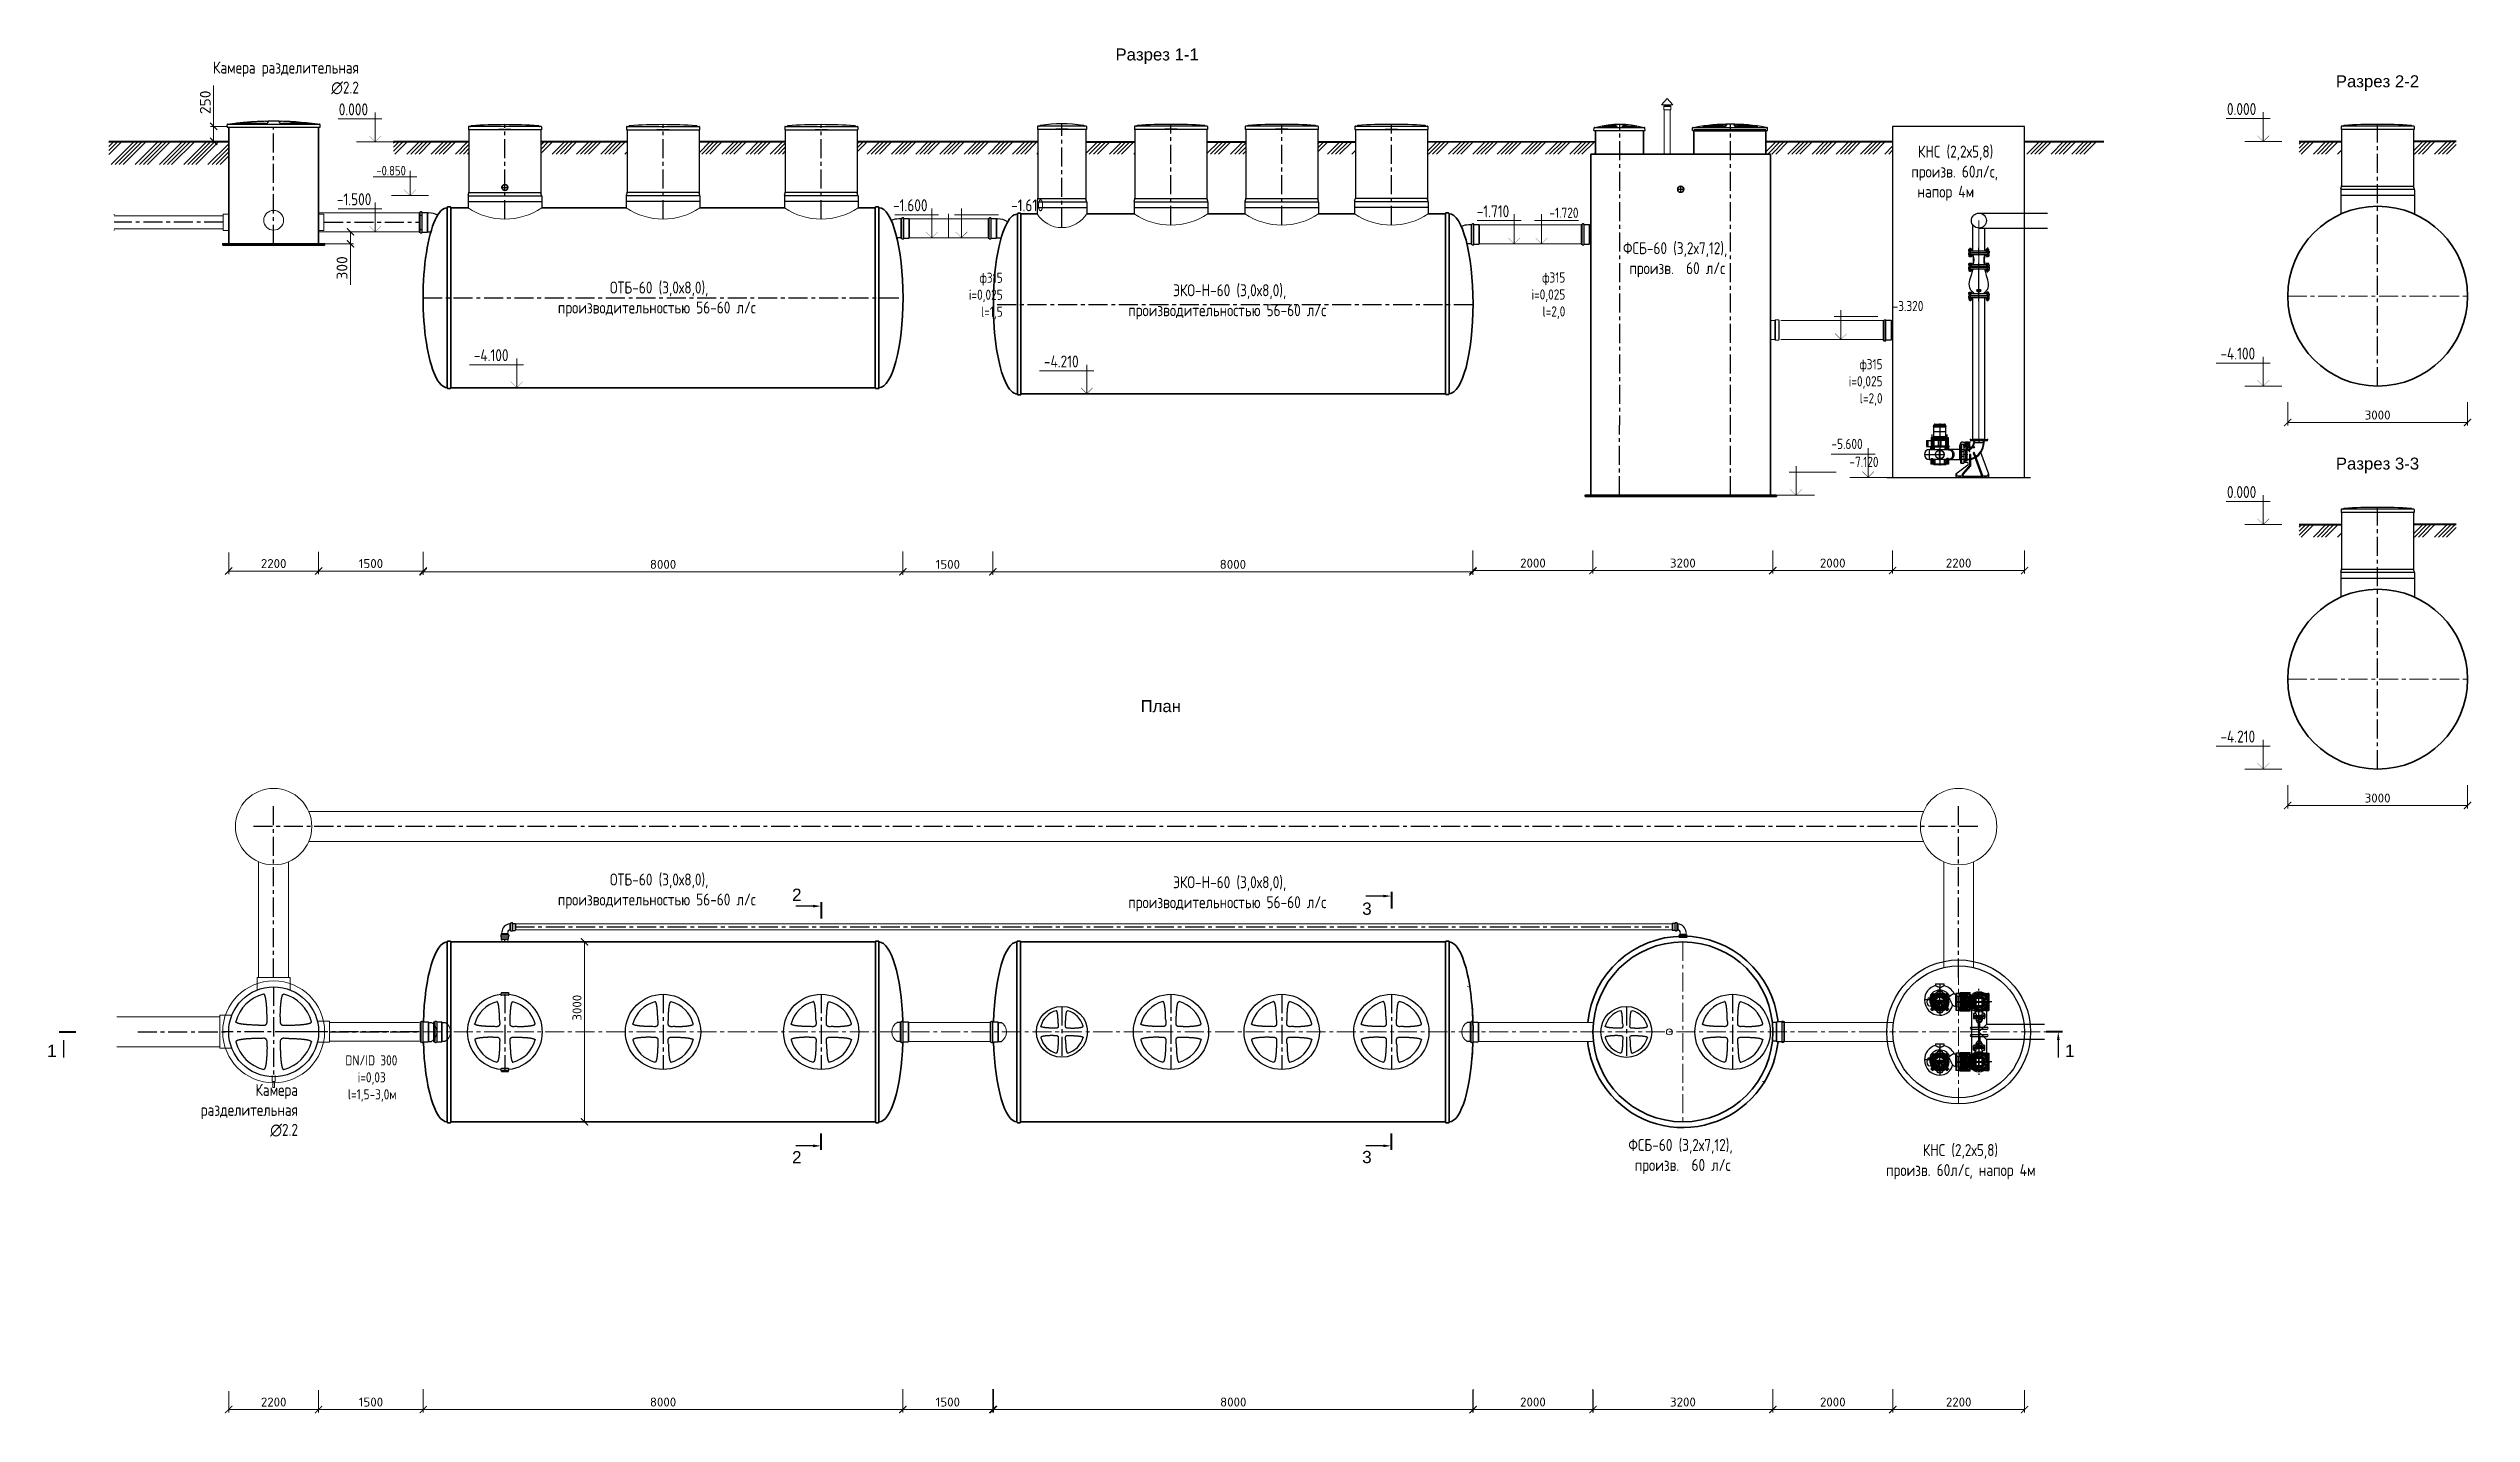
# Model space of a CAD drawing. Header units: millimetres. Extents: x 367046 to 407463, y -39276 to -16508.
import ezdxf

# ---------------------------------------------------------------- set-up
doc = ezdxf.new("R2010")
doc.units = ezdxf.units.MM
for name, pattern in [('CENTER', [50.8, 31.75, -6.35, 6.35, -6.35]), ('K5LT32784', [0]), ('K5LT_BASIC', [0]), ('K5LT_THIN', [0]), ('осевая', [50.8, 31.75, -6.35, 6.35, -6.35])]:
    doc.linetypes.add(name, pattern=pattern)
for name, color, linetype in [('CL', 1, 'CENTER'), ('G', 3, 'Continuous'), ('Mitat', 1, 'Continuous'), ('OUTLINE', 6, 'Continuous'), ('R', 1, 'Continuous'), ('VIS', 7, 'Continuous'), ('Системный слой', 7, 'Continuous')]:
    doc.layers.add(name, color=color, linetype=linetype)
doc.layers.add('К0-элементы', color=7, linetype='Continuous', true_color=0x643232)
doc.layers.add('эколайн', color=7, linetype='Continuous', lineweight=30)
doc.styles.add('ARTEM Arial', font='simplex.shx')
doc.styles.add('ARTEM GOST', font='GOST_A.TTF')
doc.dimstyles.new('ARTEM', dxfattribs={"dimtxt": 70, "dimasz": 50, "dimexe": 35, "dimexo": 15, "dimgap": 10, "dimtad": 1, "dimdec": 0, "dimtxsty": 'ARTEM Arial', "dimcen": 2.5, "dimclrd": 7, "dimclre": 7, "dimclrt": 7, "dimadec": 0, "dimazin": 0, "dimtfac": 1, "dimtdec": 0, "dimtmove": 0, "dimatfit": 3, "dimfxl": 1, "dimlwd": 15, "dimlwe": 15, "dimarcsym": 0})

msp = doc.modelspace()

# ---------------------------------------------------------------- texts
at = {"color": 7, "lineweight": 25, "char_height": 200, "attachment_point": 3}
for s, insert in [('{\\fArial|b0|i0|c204|p34;Разрез \\fArial|b0|i0|c0|p34;1\\fArial|b0|i0|c204|p34;-\\fArial|b0|i0|c0|p34;1}', (386233.5, -16508)), ('{\\fArial|b0|i0|c204|p34;Разрез 2\\fArial|b0|i0|c0|p34;-\\fArial|b0|i0|c204|p34;2}', (406588.8, -16955.5)), ('{\\fArial|b0|i0|c204|p34;Разрез 3\\fArial|b0|i0|c0|p34;-\\fArial|b0|i0|c204|p34;3}', (406589.2, -23331.7)), ('{\\fArial|b0|i0|c204|p34;План}', (385936.4, -27377.2))]:
    msp.add_mtext(s, dxfattribs=dict(at, insert=insert))
at = {"lineweight": 20, "style": 'ARTEM GOST'}
for s, insert, char_height, width, attachment_point in [('Камера разделительная\\P∅2.2', (372224.8, -16726.8), 200, 3048.508, 3), ('\\pi768.59;0.000', (371119.2, -17423.5), 200, 2065.898, 1), ('\\pi768.59;0.000', (402614.3, -17418.2), 200, 2065.898, 1), ('\\pi730.23;КНС (2,2х5,8)\\P\\pi619.37;произв. 60л/с, \\P\\pi722.63;напор 4м', (397498.9, -18128.2), 200, 2330.966, 1), ('\\pi54.095;-0.850', (372459.9, -18466.1), 160, 616.875, 1), ('\\pi736.45;-1.500', (371119.2, -18923.5), 200, 2065.898, 1), ('\\pi729.31;-1.600', (380404.2, -19023.5), 200, 2065.898, 1), ('-1.610', (383648.9, -19023.5), 200, 2065.898, 3), ('\\pi750.73;-1.710', (390119.1, -19123.5), 200, 2065.898, 1), ('-1.720', (392566.7, -19162.9), 170, 616.875, 3), ('\\pi264.78;ФСБ-60 (3,2х7,12), \\P\\pi372.06;произв.  60 л/с', (393043.7, -19738.9), 200, 2330.966, 1), ('\\pi918.17;ОТБ-60 (3,0х8,0), \\P\\pi49.688;производительностью 56-60 л/с', (375493.2, -20395.3), 200, 3508.954, 1), ('ф315\\Pi=0,025\\Pl=1,5', (382962.4, -20247.2), 170, 1585.181, 3), ('\\pi796.65;ЭКО-Н-60 (3,0х8,0), \\P\\pi49.688;производительностью 56-60 л/с', (385007.6, -20440.8), 200, 3508.954, 1), ('ф315\\Pi=0,025\\Pl=2,0', (392346.9, -20243), 170, 1188.886, 3), ('-3.320', (398319.8, -20719.1), 170, 2065.898, 3), ('\\pi729.31;-4.100', (373410.7, -21523.5), 200, 2065.898, 1), ('\\pi729.31;-4.210', (382920.5, -21628.9), 200, 2065.898, 1), ('ф315\\Pi=0,025\\Pl=2,0', (397638.8, -21690.1), 170, 1585.181, 3), ('\\pi729.31;-4.100', (402544.8, -21496.7), 200, 2065.898, 1), ('\\pi762.71;-5.600', (396023.6, -23018.7), 170, 2065.898, 1), ('-7.120', (397570.9, -23318.2), 170, 2065.898, 3), ('\\pi768.59;0.000', (402614.3, -23806.1), 200, 2065.898, 1), ('\\pi729.31;-4.210', (402544.8, -27884.7), 200, 2065.898, 1), ('\\pi918.17;ОТБ-60 (3,0х8,0), \\P\\pi49.688;производительностью 56-60 л/с', (375493.2, -30268.8), 200, 3508.954, 1), ('\\pi796.65;ЭКО-Н-60 (3,0х8,0), \\P\\pi49.688;производительностью 56-60 л/с', (385007.6, -30314.2), 200, 3508.954, 1), ('\\pi121.37;DN/ID 300\\P\\pi328.06;i=0,03\\P\\pi163.96;l=1,5-3,0м', (371875.6, -33299.6), 170, 1105.611, 1), ('Камера \\Pразделительная \\P∅2.2', (371208.3, -33778), 200, 3048.508, 3), ('\\pi264.77;ФСБ-60 (3,2х7,12), \\P\\pi372.06;произв.  60 л/с', (393133.6, -34696.6), 200, 2330.966, 1), ('\\pi1060.6;КНС (2,2х5,8)\\P\\pi449.71;произв. 60л/с, напор 4м', (397248.5, -34781.2), 200, 2991.638, 1)]:
    msp.add_mtext(s, dxfattribs=dict(at, insert=insert, char_height=char_height, width=width, attachment_point=attachment_point))
at = {"color": 1, "lineweight": 25, "char_height": 204.75}
for s, insert, attachment_point in [('{\\fArial|b0|i0|c204|p34;2}', (379607.5, -30521.2), 3), ('{\\fArial|b0|i0|c204|p34;3}', (389117.2, -30753.1), 3), ('{\\fArial|b0|i0|c204|p34;1}', (367183, -33122), 3), ('{\\fArial|b0|i0|c0|p34;1}', (400682.4, -33122.1), 1), ('{\\fArial|b0|i0|c204|p34;2}', (379607.5, -35103.2), 9), ('{\\fArial|b0|i0|c204|p34;3}', (389117.2, -35102.9), 9)]:
    msp.add_mtext(s, dxfattribs=dict(at, insert=insert, attachment_point=attachment_point))

# ---------------------------------------------------------------- blocks, each defined once
blk = doc.blocks.new('_ArchTick')
at = {"color": 0, "linetype": 'ByBlock', "const_width": 0.15}
blk.add_lwpolyline([(-0.5, -0.5), (0.5, 0.5)], dxfattribs=at)
blk = doc.blocks.new('*D408')
at = {"color": 5, "lineweight": 15}
for p, q in [((371567, -19766), (372132, -19766)), ((371656, -19566), (372132, -19566)), ((372082, -19566), (372082, -19766)), ((372082, -19766), (372082, -20449))]:
    blk.add_line(p, q, dxfattribs=at)
at = {"layer": 'Defpoints', "color": 0, "lineweight": 20}
for p in [(371552, -19766), (371641, -19566), (372082, -19766)]:
    blk.add_point(p, dxfattribs=at)
at = {"color": 5, "lineweight": 15, "xscale": 120, "yscale": 120, "zscale": 120}
for p, rotation in [((372082, -19566), 90), ((372082, -19766), 270)]:
    blk.add_blockref('_ArchTick', p, dxfattribs=dict(at, rotation=rotation))
at = {"color": 7, "lineweight": 20, "insert": (371942, -20168), "char_height": 180, "attachment_point": 5, "rotation": 90, "style": 'ARTEM Arial'}
blk.add_mtext('300', dxfattribs=at)
blk = doc.blocks.new('*D409')
at = {"color": 5, "lineweight": 15}
for p, q in [((369801, -17808), (369801, -17125)), ((370037, -17808), (369751, -17808)), ((370037, -18058), (369751, -18058)), ((369801, -18058), (369801, -17808))]:
    blk.add_line(p, q, dxfattribs=at)
at = {"layer": 'Defpoints', "color": 0, "lineweight": 20}
for p in [(369801, -17808), (370052, -17808), (370052, -18058)]:
    blk.add_point(p, dxfattribs=at)
at = {"color": 5, "lineweight": 15, "xscale": 120, "yscale": 120, "zscale": 120}
for p, rotation in [((369801, -17808), 90), ((369801, -18058), 270)]:
    blk.add_blockref('_ArchTick', p, dxfattribs=dict(at, rotation=rotation))
at = {"color": 7, "lineweight": 20, "insert": (369661, -17406), "char_height": 180, "attachment_point": 5, "rotation": 90, "style": 'ARTEM Arial'}
blk.add_mtext('250', dxfattribs=at)
blk = doc.blocks.new('*D410')
at = {"color": 7, "lineweight": 15}
for p, q in [((373297, -24901), (373297, -25287)), ((381297, -24914), (381297, -25287)), ((381297, -25237), (373297, -25237))]:
    blk.add_line(p, q, dxfattribs=at)
at = {"layer": 'Defpoints', "color": 0, "lineweight": 20}
for p in [(373297, -24886), (381297, -24899), (373297, -25237)]:
    blk.add_point(p, dxfattribs=at)
at = {"color": 7, "lineweight": 15, "xscale": 120, "yscale": 120, "zscale": 120, "rotation": 180}
blk.add_blockref('_ArchTick', (373297, -25237), dxfattribs=at)
at = {"color": 7, "lineweight": 15, "xscale": 120, "yscale": 120, "zscale": 120}
blk.add_blockref('_ArchTick', (381297, -25237), dxfattribs=at)
at = {"color": 7, "lineweight": 20, "insert": (377297, -25112), "char_height": 150, "attachment_point": 5, "style": 'ARTEM Arial'}
blk.add_mtext('8000', dxfattribs=at)
blk = doc.blocks.new('*D411')
at = {"color": 7, "lineweight": 15}
for p, q in [((381297, -24899), (381297, -25287)), ((382797, -24899), (382797, -25287)), ((382797, -25237), (381297, -25237))]:
    blk.add_line(p, q, dxfattribs=at)
at = {"layer": 'Defpoints', "color": 0, "lineweight": 20}
for p in [(381297, -24884), (382797, -24884), (381297, -25237)]:
    blk.add_point(p, dxfattribs=at)
at = {"color": 7, "lineweight": 15, "xscale": 120, "yscale": 120, "zscale": 120, "rotation": 180}
blk.add_blockref('_ArchTick', (381297, -25237), dxfattribs=at)
at = {"color": 7, "lineweight": 15, "xscale": 120, "yscale": 120, "zscale": 120}
blk.add_blockref('_ArchTick', (382797, -25237), dxfattribs=at)
at = {"color": 7, "lineweight": 20, "insert": (382047, -25112), "char_height": 150, "attachment_point": 5, "style": 'ARTEM Arial'}
blk.add_mtext('1500', dxfattribs=at)
blk = doc.blocks.new('*D412')
at = {"color": 7, "lineweight": 15}
for p, q in [((392807, -24879), (392807, -25266)), ((395807, -24879), (395807, -25266)), ((395807, -25216), (392807, -25216))]:
    blk.add_line(p, q, dxfattribs=at)
at = {"layer": 'Defpoints', "color": 0, "lineweight": 20}
for p in [(392807, -24864), (395807, -24864), (392807, -25216)]:
    blk.add_point(p, dxfattribs=at)
at = {"color": 7, "lineweight": 15, "xscale": 120, "yscale": 120, "zscale": 120, "rotation": 180}
blk.add_blockref('_ArchTick', (392807, -25216), dxfattribs=at)
at = {"color": 7, "lineweight": 15, "xscale": 120, "yscale": 120, "zscale": 120}
blk.add_blockref('_ArchTick', (395807, -25216), dxfattribs=at)
at = {"color": 7, "lineweight": 20, "insert": (394307, -25091), "char_height": 150, "attachment_point": 5, "style": 'ARTEM Arial'}
blk.add_mtext('3200', dxfattribs=at)
blk = doc.blocks.new('*D413')
at = {"color": 7, "lineweight": 15}
for p, q in [((390807, -24879), (390807, -25266)), ((392807, -24879), (392807, -25266)), ((392807, -25216), (390807, -25216))]:
    blk.add_line(p, q, dxfattribs=at)
at = {"layer": 'Defpoints', "color": 0, "lineweight": 20}
for p in [(390807, -24864), (392807, -24864), (390807, -25216)]:
    blk.add_point(p, dxfattribs=at)
at = {"color": 7, "lineweight": 15, "xscale": 120, "yscale": 120, "zscale": 120, "rotation": 180}
blk.add_blockref('_ArchTick', (390807, -25216), dxfattribs=at)
at = {"color": 7, "lineweight": 15, "xscale": 120, "yscale": 120, "zscale": 120}
blk.add_blockref('_ArchTick', (392807, -25216), dxfattribs=at)
at = {"color": 7, "lineweight": 20, "insert": (391807, -25091), "char_height": 150, "attachment_point": 5, "style": 'ARTEM Arial'}
blk.add_mtext('2000', dxfattribs=at)
blk = doc.blocks.new('*D414')
at = {"color": 7, "lineweight": 15}
for p, q in [((381297, -38872), (381297, -39259)), ((382797, -38872), (382797, -39259)), ((382797, -39209), (381297, -39209))]:
    blk.add_line(p, q, dxfattribs=at)
at = {"layer": 'Defpoints', "color": 0, "lineweight": 20}
for p in [(381297, -38857), (382797, -38857), (381297, -39209)]:
    blk.add_point(p, dxfattribs=at)
at = {"color": 7, "lineweight": 15, "xscale": 120, "yscale": 120, "zscale": 120, "rotation": 180}
blk.add_blockref('_ArchTick', (381297, -39209), dxfattribs=at)
at = {"color": 7, "lineweight": 15, "xscale": 120, "yscale": 120, "zscale": 120}
blk.add_blockref('_ArchTick', (382797, -39209), dxfattribs=at)
at = {"color": 7, "lineweight": 20, "insert": (382047, -39084), "char_height": 150, "attachment_point": 5, "style": 'ARTEM Arial'}
blk.add_mtext('1500', dxfattribs=at)
blk = doc.blocks.new('*D415')
at = {"color": 7, "lineweight": 15}
for p, q in [((373297, -38872), (373297, -39259)), ((381297, -38887), (381297, -39259)), ((381297, -39209), (373297, -39209))]:
    blk.add_line(p, q, dxfattribs=at)
at = {"layer": 'Defpoints', "color": 0, "lineweight": 20}
for p in [(373297, -38857), (381297, -38872), (373297, -39209)]:
    blk.add_point(p, dxfattribs=at)
at = {"color": 7, "lineweight": 15, "xscale": 120, "yscale": 120, "zscale": 120, "rotation": 180}
blk.add_blockref('_ArchTick', (373297, -39209), dxfattribs=at)
at = {"color": 7, "lineweight": 15, "xscale": 120, "yscale": 120, "zscale": 120}
blk.add_blockref('_ArchTick', (381297, -39209), dxfattribs=at)
at = {"color": 7, "lineweight": 20, "insert": (377297, -39084), "char_height": 150, "attachment_point": 5, "style": 'ARTEM Arial'}
blk.add_mtext('8000', dxfattribs=at)
blk = doc.blocks.new('*D416')
at = {"color": 7, "lineweight": 15}
for p, q in [((382808, -38872), (382808, -39259)), ((390808, -38872), (390808, -39259)), ((390808, -39209), (382808, -39209))]:
    blk.add_line(p, q, dxfattribs=at)
at = {"layer": 'Defpoints', "color": 0, "lineweight": 20}
for p in [(382808, -38857), (390808, -38857), (382808, -39209)]:
    blk.add_point(p, dxfattribs=at)
at = {"color": 7, "lineweight": 15, "xscale": 120, "yscale": 120, "zscale": 120, "rotation": 180}
blk.add_blockref('_ArchTick', (382808, -39209), dxfattribs=at)
at = {"color": 7, "lineweight": 15, "xscale": 120, "yscale": 120, "zscale": 120}
blk.add_blockref('_ArchTick', (390808, -39209), dxfattribs=at)
at = {"color": 7, "lineweight": 20, "insert": (386808, -39084), "char_height": 150, "attachment_point": 5, "style": 'ARTEM Arial'}
blk.add_mtext('8000', dxfattribs=at)
blk = doc.blocks.new('*D417')
at = {"color": 7, "lineweight": 15}
for p, q in [((381297, -38872), (381297, -39259)), ((382797, -38872), (382797, -39259)), ((382797, -39209), (381297, -39209))]:
    blk.add_line(p, q, dxfattribs=at)
at = {"layer": 'Defpoints', "color": 0, "lineweight": 20}
for p in [(381297, -38857), (382797, -38857), (381297, -39209)]:
    blk.add_point(p, dxfattribs=at)
at = {"color": 7, "lineweight": 15, "xscale": 120, "yscale": 120, "zscale": 120, "rotation": 180}
blk.add_blockref('_ArchTick', (381297, -39209), dxfattribs=at)
at = {"color": 7, "lineweight": 15, "xscale": 120, "yscale": 120, "zscale": 120}
blk.add_blockref('_ArchTick', (382797, -39209), dxfattribs=at)
at = {"color": 7, "lineweight": 20, "insert": (382047, -39084), "char_height": 150, "attachment_point": 5, "style": 'ARTEM Arial'}
blk.add_mtext('1500', dxfattribs=at)
blk = doc.blocks.new('*D418')
at = {"color": 7, "lineweight": 15}
for p, q in [((373772, -31410), (376037, -31410)), ((375987, -31410), (375987, -34410)), ((373772, -34410), (376037, -34410))]:
    blk.add_line(p, q, dxfattribs=at)
at = {"layer": 'Defpoints', "color": 0, "lineweight": 20}
for p in [(373757, -31410), (373757, -34410), (375987, -34410)]:
    blk.add_point(p, dxfattribs=at)
at = {"color": 7, "lineweight": 15, "xscale": 120, "yscale": 120, "zscale": 120}
for p, rotation in [((375987, -31410), 90), ((375987, -34410), 270)]:
    blk.add_blockref('_ArchTick', p, dxfattribs=dict(at, rotation=rotation))
at = {"color": 7, "lineweight": 20, "insert": (375862, -32507), "char_height": 150, "attachment_point": 5, "rotation": 90, "style": 'ARTEM Arial'}
blk.add_mtext('3000', dxfattribs=at)
blk = doc.blocks.new('*D419')
at = {"color": 7, "lineweight": 15}
for p, q in [((392809, -38884), (392809, -39259)), ((395809, -38872), (395809, -39259)), ((395809, -39209), (392809, -39209))]:
    blk.add_line(p, q, dxfattribs=at)
at = {"layer": 'Defpoints', "color": 0, "lineweight": 20}
for p in [(392809, -38869), (395809, -38857), (392809, -39209)]:
    blk.add_point(p, dxfattribs=at)
at = {"color": 7, "lineweight": 15, "xscale": 120, "yscale": 120, "zscale": 120, "rotation": 180}
blk.add_blockref('_ArchTick', (392809, -39209), dxfattribs=at)
at = {"color": 7, "lineweight": 15, "xscale": 120, "yscale": 120, "zscale": 120}
blk.add_blockref('_ArchTick', (395809, -39209), dxfattribs=at)
at = {"color": 7, "lineweight": 20, "insert": (394309, -39084), "char_height": 150, "attachment_point": 5, "style": 'ARTEM Arial'}
blk.add_mtext('3200', dxfattribs=at)
blk = doc.blocks.new('*D420')
at = {"color": 7, "lineweight": 15}
for p, q in [((395808, -38887), (395808, -39259)), ((397808, -38872), (397808, -39259)), ((397808, -39209), (395808, -39209))]:
    blk.add_line(p, q, dxfattribs=at)
at = {"layer": 'Defpoints', "color": 0, "lineweight": 20}
for p in [(395808, -38872), (397808, -38857), (395808, -39209)]:
    blk.add_point(p, dxfattribs=at)
at = {"color": 7, "lineweight": 15, "xscale": 120, "yscale": 120, "zscale": 120, "rotation": 180}
blk.add_blockref('_ArchTick', (395808, -39209), dxfattribs=at)
at = {"color": 7, "lineweight": 15, "xscale": 120, "yscale": 120, "zscale": 120}
blk.add_blockref('_ArchTick', (397808, -39209), dxfattribs=at)
at = {"color": 7, "lineweight": 20, "insert": (396808, -39084), "char_height": 150, "attachment_point": 5, "style": 'ARTEM Arial'}
blk.add_mtext('2000', dxfattribs=at)
blk = doc.blocks.new('*D421')
at = {"color": 7, "lineweight": 15}
for p, q in [((397808, -38902), (397808, -39259)), ((400008, -38887), (400008, -39259)), ((400008, -39209), (397808, -39209))]:
    blk.add_line(p, q, dxfattribs=at)
at = {"layer": 'Defpoints', "color": 0, "lineweight": 20}
for p in [(397808, -38887), (400008, -38872), (397808, -39209)]:
    blk.add_point(p, dxfattribs=at)
at = {"color": 7, "lineweight": 15, "xscale": 120, "yscale": 120, "zscale": 120, "rotation": 180}
blk.add_blockref('_ArchTick', (397808, -39209), dxfattribs=at)
at = {"color": 7, "lineweight": 15, "xscale": 120, "yscale": 120, "zscale": 120}
blk.add_blockref('_ArchTick', (400008, -39209), dxfattribs=at)
at = {"color": 7, "lineweight": 20, "insert": (398908, -39084), "char_height": 150, "attachment_point": 5, "style": 'ARTEM Arial'}
blk.add_mtext('2200', dxfattribs=at)
blk = doc.blocks.new('*D422')
at = {"color": 7, "lineweight": 15}
for p, q in [((397807, -24894), (397807, -25266)), ((400007, -24879), (400007, -25266)), ((400007, -25216), (397807, -25216))]:
    blk.add_line(p, q, dxfattribs=at)
at = {"layer": 'Defpoints', "color": 0, "lineweight": 20}
for p in [(397807, -24879), (400007, -24864), (397807, -25216)]:
    blk.add_point(p, dxfattribs=at)
at = {"color": 7, "lineweight": 15, "xscale": 120, "yscale": 120, "zscale": 120, "rotation": 180}
blk.add_blockref('_ArchTick', (397807, -25216), dxfattribs=at)
at = {"color": 7, "lineweight": 15, "xscale": 120, "yscale": 120, "zscale": 120}
blk.add_blockref('_ArchTick', (400007, -25216), dxfattribs=at)
at = {"color": 7, "lineweight": 20, "insert": (398907, -25091), "char_height": 150, "attachment_point": 5, "style": 'ARTEM Arial'}
blk.add_mtext('2200', dxfattribs=at)
blk = doc.blocks.new('*D423')
at = {"color": 7, "lineweight": 15}
for p, q in [((395807, -24894), (395807, -25266)), ((397807, -24879), (397807, -25266)), ((397807, -25216), (395807, -25216))]:
    blk.add_line(p, q, dxfattribs=at)
at = {"layer": 'Defpoints', "color": 0, "lineweight": 20}
for p in [(395807, -24879), (397807, -24864), (395807, -25216)]:
    blk.add_point(p, dxfattribs=at)
at = {"color": 7, "lineweight": 15, "xscale": 120, "yscale": 120, "zscale": 120, "rotation": 180}
blk.add_blockref('_ArchTick', (395807, -25216), dxfattribs=at)
at = {"color": 7, "lineweight": 15, "xscale": 120, "yscale": 120, "zscale": 120}
blk.add_blockref('_ArchTick', (397807, -25216), dxfattribs=at)
at = {"color": 7, "lineweight": 20, "insert": (396807, -25091), "char_height": 150, "attachment_point": 5, "style": 'ARTEM Arial'}
blk.add_mtext('2000', dxfattribs=at)
blk = doc.blocks.new('*D424')
at = {"color": 7, "lineweight": 15}
for p, q in [((390807, -38887), (390807, -39259)), ((392807, -38872), (392807, -39259)), ((392807, -39209), (390807, -39209))]:
    blk.add_line(p, q, dxfattribs=at)
at = {"layer": 'Defpoints', "color": 0, "lineweight": 20}
for p in [(390807, -38872), (392807, -38857), (390807, -39209)]:
    blk.add_point(p, dxfattribs=at)
at = {"color": 7, "lineweight": 15, "xscale": 120, "yscale": 120, "zscale": 120, "rotation": 180}
blk.add_blockref('_ArchTick', (390807, -39209), dxfattribs=at)
at = {"color": 7, "lineweight": 15, "xscale": 120, "yscale": 120, "zscale": 120}
blk.add_blockref('_ArchTick', (392807, -39209), dxfattribs=at)
at = {"color": 7, "lineweight": 20, "insert": (391807, -39084), "char_height": 150, "attachment_point": 5, "style": 'ARTEM Arial'}
blk.add_mtext('2000', dxfattribs=at)
blk = doc.blocks.new('*D425')
at = {"color": 7, "lineweight": 15}
for p, q in [((404396, -22410), (404396, -22797)), ((407396, -22410), (407396, -22797)), ((407396, -22747), (404396, -22747))]:
    blk.add_line(p, q, dxfattribs=at)
at = {"layer": 'Defpoints', "color": 0, "lineweight": 20}
for p in [(404396, -22395), (407396, -22395), (404396, -22747)]:
    blk.add_point(p, dxfattribs=at)
at = {"color": 7, "lineweight": 15, "xscale": 120, "yscale": 120, "zscale": 120, "rotation": 180}
blk.add_blockref('_ArchTick', (404396, -22747), dxfattribs=at)
at = {"color": 7, "lineweight": 15, "xscale": 120, "yscale": 120, "zscale": 120}
blk.add_blockref('_ArchTick', (407396, -22747), dxfattribs=at)
at = {"color": 7, "lineweight": 20, "insert": (405896, -22622), "char_height": 150, "attachment_point": 5, "style": 'ARTEM Arial'}
blk.add_mtext('3000', dxfattribs=at)
blk = doc.blocks.new('*D426')
at = {"color": 7, "lineweight": 15}
for p, q in [((404396, -28798), (404396, -29185)), ((407396, -28798), (407396, -29185)), ((407396, -29135), (404396, -29135))]:
    blk.add_line(p, q, dxfattribs=at)
at = {"layer": 'Defpoints', "color": 0, "lineweight": 20}
for p in [(404396, -28783), (407396, -28783), (404396, -29135)]:
    blk.add_point(p, dxfattribs=at)
at = {"color": 7, "lineweight": 15, "xscale": 120, "yscale": 120, "zscale": 120, "rotation": 180}
blk.add_blockref('_ArchTick', (404396, -29135), dxfattribs=at)
at = {"color": 7, "lineweight": 15, "xscale": 120, "yscale": 120, "zscale": 120}
blk.add_blockref('_ArchTick', (407396, -29135), dxfattribs=at)
at = {"color": 7, "lineweight": 20, "insert": (405896, -29010), "char_height": 150, "attachment_point": 5, "style": 'ARTEM Arial'}
blk.add_mtext('3000', dxfattribs=at)
blk = doc.blocks.new('*D427')
at = {"color": 7, "lineweight": 15}
for p, q in [((371552, -38902), (371552, -39259)), ((373297, -38887), (373297, -39259)), ((373297, -39209), (371552, -39209))]:
    blk.add_line(p, q, dxfattribs=at)
at = {"layer": 'Defpoints', "color": 0, "lineweight": 20}
for p in [(371552, -38887), (373297, -38872), (371552, -39209)]:
    blk.add_point(p, dxfattribs=at)
at = {"color": 7, "lineweight": 15, "xscale": 120, "yscale": 120, "zscale": 120, "rotation": 180}
blk.add_blockref('_ArchTick', (371552, -39209), dxfattribs=at)
at = {"color": 7, "lineweight": 15, "xscale": 120, "yscale": 120, "zscale": 120}
blk.add_blockref('_ArchTick', (373297, -39209), dxfattribs=at)
at = {"color": 7, "lineweight": 20, "insert": (372425, -39084), "char_height": 150, "attachment_point": 5, "style": 'ARTEM Arial'}
blk.add_mtext('1500', dxfattribs=at)
blk = doc.blocks.new('*D428')
at = {"color": 7, "lineweight": 15}
for p, q in [((370052, -38902), (370052, -39259)), ((371552, -38887), (371552, -39259)), ((371552, -39209), (370052, -39209))]:
    blk.add_line(p, q, dxfattribs=at)
at = {"layer": 'Defpoints', "color": 0, "lineweight": 20}
for p in [(370052, -38887), (371552, -38872), (370052, -39209)]:
    blk.add_point(p, dxfattribs=at)
at = {"color": 7, "lineweight": 15, "xscale": 120, "yscale": 120, "zscale": 120, "rotation": 180}
blk.add_blockref('_ArchTick', (370052, -39209), dxfattribs=at)
at = {"color": 7, "lineweight": 15, "xscale": 120, "yscale": 120, "zscale": 120}
blk.add_blockref('_ArchTick', (371552, -39209), dxfattribs=at)
at = {"color": 7, "lineweight": 20, "insert": (370802, -39084), "char_height": 150, "attachment_point": 5, "style": 'ARTEM Arial'}
blk.add_mtext('2200', dxfattribs=at)
blk = doc.blocks.new('*D429')
at = {"color": 7, "lineweight": 15}
for p, q in [((371552, -24916), (371552, -25274)), ((373297, -24901), (373297, -25274)), ((373297, -25224), (371552, -25224))]:
    blk.add_line(p, q, dxfattribs=at)
at = {"layer": 'Defpoints', "color": 0, "lineweight": 20}
for p in [(371552, -24901), (373297, -24886), (371552, -25224)]:
    blk.add_point(p, dxfattribs=at)
at = {"color": 7, "lineweight": 15, "xscale": 120, "yscale": 120, "zscale": 120, "rotation": 180}
blk.add_blockref('_ArchTick', (371552, -25224), dxfattribs=at)
at = {"color": 7, "lineweight": 15, "xscale": 120, "yscale": 120, "zscale": 120}
blk.add_blockref('_ArchTick', (373297, -25224), dxfattribs=at)
at = {"color": 7, "lineweight": 20, "insert": (372425, -25099), "char_height": 150, "attachment_point": 5, "style": 'ARTEM Arial'}
blk.add_mtext('1500', dxfattribs=at)
blk = doc.blocks.new('*D430')
at = {"color": 7, "lineweight": 15}
for p, q in [((370052, -24916), (370052, -25274)), ((371552, -24901), (371552, -25274)), ((371552, -25224), (370052, -25224))]:
    blk.add_line(p, q, dxfattribs=at)
at = {"layer": 'Defpoints', "color": 0, "lineweight": 20}
for p in [(370052, -24901), (371552, -24886), (370052, -25224)]:
    blk.add_point(p, dxfattribs=at)
at = {"color": 7, "lineweight": 15, "xscale": 120, "yscale": 120, "zscale": 120, "rotation": 180}
blk.add_blockref('_ArchTick', (370052, -25224), dxfattribs=at)
at = {"color": 7, "lineweight": 15, "xscale": 120, "yscale": 120, "zscale": 120}
blk.add_blockref('_ArchTick', (371552, -25224), dxfattribs=at)
at = {"color": 7, "lineweight": 20, "insert": (370802, -25099), "char_height": 150, "attachment_point": 5, "style": 'ARTEM Arial'}
blk.add_mtext('2200', dxfattribs=at)
blk = doc.blocks.new('*D431')
at = {"color": 7, "lineweight": 15}
for p, q in [((382797, -24914), (382797, -25287)), ((390807, -24894), (390807, -25287)), ((390807, -25237), (382797, -25237))]:
    blk.add_line(p, q, dxfattribs=at)
at = {"layer": 'Defpoints', "color": 0, "lineweight": 20}
for p in [(382797, -24899), (390807, -24879), (382797, -25237)]:
    blk.add_point(p, dxfattribs=at)
at = {"color": 7, "lineweight": 15, "xscale": 120, "yscale": 120, "zscale": 120, "rotation": 180}
blk.add_blockref('_ArchTick', (382797, -25237), dxfattribs=at)
at = {"color": 7, "lineweight": 15, "xscale": 120, "yscale": 120, "zscale": 120}
blk.add_blockref('_ArchTick', (390807, -25237), dxfattribs=at)
at = {"color": 7, "lineweight": 20, "insert": (386802, -25112), "char_height": 150, "attachment_point": 5, "style": 'ARTEM Arial'}
blk.add_mtext('8000', dxfattribs=at)

# ---------------------------------------------------------------- dimensions: what is measured, and where the dimension line sits
at = {"lineweight": 20}
for base, p1, p2, angle, override, picture, middle in [((369800.8, -17807.5), (370052.5, -18057.5), (370052.5, -17807.5), 90, {"dimtxt": 180, "dimasz": 120, "dimexe": 50, "dimgap": 50, "dimblk1": 'ArchTick', "dimblk2": 'ArchTick', "dimsah": 1, "dimclrd": 5, "dimclre": 5}, '*D409', (369660.8, -17406.1)), ((404396.5, -22746.9), (407396.5, -22394.6), (404396.5, -22394.6), 180, {"dimtxt": 150, "dimasz": 120, "dimexe": 50, "dimgap": 50, "dimblk1": 'ArchTick', "dimblk2": 'ArchTick', "dimsah": 1}, '*D425', (405896.5, -22621.9)), ((373297.3, -25236.6), (381297.3, -24899.2), (373297.3, -24886.5), 180, {"dimtxt": 150, "dimasz": 120, "dimexe": 50, "dimgap": 50, "dimblk1": 'ArchTick', "dimblk2": 'ArchTick', "dimsah": 1}, '*D410', (377297.3, -25111.6)), ((381297.3, -25236.6), (382797.3, -24884.2), (381297.3, -24884.2), 180, {"dimtxt": 150, "dimasz": 120, "dimexe": 50, "dimgap": 50, "dimblk1": 'ArchTick', "dimblk2": 'ArchTick', "dimsah": 1}, '*D411', (382047.3, -25111.6)), ((390807.2, -25216.2), (392807.2, -24863.9), (390807.2, -24863.9), 180, {"dimtxt": 150, "dimasz": 120, "dimexe": 50, "dimgap": 50, "dimblk1": 'ArchTick', "dimblk2": 'ArchTick', "dimsah": 1}, '*D413', (391807.2, -25091.2)), ((395807.2, -25216.2), (397807.2, -24863.9), (395807.2, -24878.9), 180, {"dimtxt": 150, "dimasz": 120, "dimexe": 50, "dimgap": 50, "dimblk1": 'ArchTick', "dimblk2": 'ArchTick', "dimsah": 1}, '*D423', (396807.2, -25091.2)), ((397807.2, -25216.2), (400007.2, -24863.9), (397807.2, -24878.9), 180, {"dimtxt": 150, "dimasz": 120, "dimexe": 50, "dimgap": 50, "dimblk1": 'ArchTick', "dimblk2": 'ArchTick', "dimsah": 1}, '*D422', (398907.2, -25091.2)), ((404396.5, -29134.9), (407396.5, -28782.5), (404396.5, -28782.5), 180, {"dimtxt": 150, "dimasz": 120, "dimexe": 50, "dimgap": 50, "dimblk1": 'ArchTick', "dimblk2": 'ArchTick', "dimsah": 1}, '*D426', (405896.5, -29009.9)), ((373297.3, -39209.3), (381297.3, -38872), (373297.3, -38857), 180, {"dimtxt": 150, "dimasz": 120, "dimexe": 50, "dimgap": 50, "dimblk1": 'ArchTick', "dimblk2": 'ArchTick', "dimsah": 1}, '*D415', (377297.3, -39084.3)), ((381297.3, -39209.3), (382797.3, -38857), (381297.3, -38857), 180, {"dimtxt": 150, "dimasz": 120, "dimexe": 50, "dimgap": 50, "dimblk1": 'ArchTick', "dimblk2": 'ArchTick', "dimsah": 1}, '*D414', (382047.3, -39084.3)), ((381297.3, -39209.3), (382797.3, -38857), (381297.3, -38857), 180, {"dimtxt": 150, "dimasz": 120, "dimexe": 50, "dimgap": 50, "dimblk1": 'ArchTick', "dimblk2": 'ArchTick', "dimsah": 1}, '*D417', (382047.3, -39084.3)), ((382807.7, -39209.3), (390808, -38857), (382807.7, -38857), 180, {"dimtxt": 150, "dimasz": 120, "dimexe": 50, "dimgap": 50, "dimblk1": 'ArchTick', "dimblk2": 'ArchTick', "dimsah": 1}, '*D416', (386807.9, -39084.3)), ((390807, -39209.3), (392807, -38857), (390807, -38872), 180, {"dimtxt": 150, "dimasz": 120, "dimexe": 50, "dimgap": 50, "dimblk1": 'ArchTick', "dimblk2": 'ArchTick', "dimsah": 1}, '*D424', (391807, -39084.3)), ((395808, -39209.3), (397808, -38857), (395808, -38872), 180, {"dimtxt": 150, "dimasz": 120, "dimexe": 50, "dimgap": 50, "dimblk1": 'ArchTick', "dimblk2": 'ArchTick', "dimsah": 1}, '*D420', (396808, -39084.3)), ((397808, -39209.3), (400008, -38872), (397808, -38887), 180, {"dimtxt": 150, "dimasz": 120, "dimexe": 50, "dimgap": 50, "dimblk1": 'ArchTick', "dimblk2": 'ArchTick', "dimsah": 1}, '*D421', (398908, -39084.3))]:
    dim = msp.add_linear_dim(base=base, p1=p1, p2=p2, angle=angle, dimstyle='ARTEM', override=override, dxfattribs=at)
    dim.commit()
    dim.dimension.update_dxf_attribs({"geometry": picture, "text_midpoint": middle})
for base, p1, p2, angle, text, override, picture, middle in [((372081.8, -19766.1), (371641.2, -19565.8), (371551.8, -19766.1), 90, '300', {"dimtxt": 180, "dimasz": 120, "dimexe": 50, "dimgap": 50, "dimblk1": 'ArchTick', "dimblk2": 'ArchTick', "dimsah": 1, "dimclrd": 5, "dimclre": 5}, '*D408', (371941.8, -20167.6)), ((370051.8, -25223.8), (371551.8, -24886.5), (370051.8, -24901.5), 180, '2200', {"dimtxt": 150, "dimasz": 120, "dimexe": 50, "dimgap": 50, "dimblk1": 'ArchTick', "dimblk2": 'ArchTick', "dimsah": 1}, '*D430', (370801.8, -25098.8)), ((371551.8, -25223.8), (373297.3, -24886.5), (371551.8, -24901.5), 180, '1500', {"dimtxt": 150, "dimasz": 120, "dimexe": 50, "dimgap": 50, "dimblk1": 'ArchTick', "dimblk2": 'ArchTick', "dimsah": 1}, '*D429', (372424.6, -25098.8)), ((382797.3, -25236.6), (390807.2, -24878.9), (382797.3, -24899.2), 180, '8000', {"dimtxt": 150, "dimasz": 120, "dimexe": 50, "dimgap": 50, "dimblk1": 'ArchTick', "dimblk2": 'ArchTick', "dimsah": 1}, '*D431', (386802.3, -25111.6)), ((392807.2, -25216.2), (395807.2, -24863.9), (392807.2, -24863.9), 180, '3200', {"dimtxt": 150, "dimasz": 120, "dimexe": 50, "dimgap": 50, "dimblk1": 'ArchTick', "dimblk2": 'ArchTick', "dimsah": 1}, '*D412', (394307.2, -25091.2)), ((370051.8, -39209.3), (371551.8, -38872), (370051.8, -38887), 180, '2200', {"dimtxt": 150, "dimasz": 120, "dimexe": 50, "dimgap": 50, "dimblk1": 'ArchTick', "dimblk2": 'ArchTick', "dimsah": 1}, '*D428', (370801.8, -39084.3)), ((371551.8, -39209.3), (373297.3, -38872), (371551.8, -38887), 180, '1500', {"dimtxt": 150, "dimasz": 120, "dimexe": 50, "dimgap": 50, "dimblk1": 'ArchTick', "dimblk2": 'ArchTick', "dimsah": 1}, '*D427', (372424.6, -39084.3)), ((392809, -39209.3), (395809, -38857), (392809, -38869.2), 180, '3200', {"dimtxt": 150, "dimasz": 120, "dimexe": 50, "dimgap": 50, "dimblk1": 'ArchTick', "dimblk2": 'ArchTick', "dimsah": 1}, '*D419', (394309, -39084.3))]:
    dim = msp.add_linear_dim(base=base, p1=p1, p2=p2, angle=angle, text=text, dimstyle='ARTEM', override=override, dxfattribs=at)
    dim.commit()
    dim.dimension.update_dxf_attribs({"geometry": picture, "text_midpoint": middle})
dim = msp.add_linear_dim(base=(375986.6, -34410.4), p1=(373757.3, -31410.4), p2=(373757.3, -34410.4), angle=90, dimstyle='ARTEM', override={"dimtxt": 150, "dimasz": 120, "dimexe": 50, "dimgap": 50, "dimblk1": 'ArchTick', "dimblk2": 'ArchTick', "dimsah": 1}, dxfattribs=at)
dim.commit()
dim.dimension.update_dxf_attribs({"geometry": '*D418', "text_midpoint": (375986.6, -32506.8), "dimtype": 160})

# ---------------------------------------------------------------- hatches: boundary and pattern name
at = {"lineweight": 20}
h = msp.add_hatch(dxfattribs=at)
h.set_pattern_fill('ANSI34', color=253, scale=15, style=0)
h.set_pattern_definition([(45, (25687.24, 806229.66), (-202.05576, 202.05576), []), (45, (25754.6, 806229.66), (-202.05576, 202.05576), []), (45, (25821.94, 806229.66), (-202.05576, 202.05576), []), (45, (25889.3, 806229.66), (-202.05576, 202.05576), [])])
h.paths.add_polyline_path([(370051.8, -18057.5), (368051.8, -18057.5), (368051.8, -18441.6), (370051.8, -18441.6)])
h = msp.add_hatch(dxfattribs=at)
h.set_pattern_fill('ANSI34', color=256, scale=15, style=0)
h.set_pattern_definition([(45, (174759.24, 445120.5), (-202.05576, 202.05576), []), (45, (174826.6, 445120.5), (-202.05576, 202.05576), []), (45, (174893.95, 445120.5), (-202.05576, 202.05576), []), (45, (174961.3, 445120.5), (-202.05576, 202.05576), [])])
h.paths.add_polyline_path([(405296.1, -18060.5), (404585, -18060.5), (404585, -18269.1), (405296.1, -18269.5)])
h.paths.add_polyline_path([(407207.2, -18060.5), (406496.1, -18060.5), (406496.1, -18269.1), (407207.2, -18269.5)])
h = msp.add_hatch(dxfattribs=at)
h.set_pattern_fill('ANSI34', color=256, scale=15, style=0)
h.set_pattern_definition([(45, (174759.24, 438732.56), (-202.05576, 202.05576), []), (45, (174826.6, 438732.56), (-202.05576, 202.05576), []), (45, (174893.95, 438732.56), (-202.05576, 202.05576), []), (45, (174961.3, 438732.56), (-202.05576, 202.05576), [])])
h.paths.add_polyline_path([(405296.1, -24448.4), (404585, -24448.4), (404585, -24657), (405296.1, -24657.5)])
h.paths.add_polyline_path([(407207.2, -24448.4), (406496.1, -24448.4), (406496.1, -24657), (407207.2, -24657.5)])

# ---------------------------------------------------------------- linework, layer by layer
for p, q in [((394047.6, -17341.5), (393952.5, -17449.1)), ((394142.7, -17449.1), (394047.6, -17341.5)), ((393952.5, -17449.1), (393997.6, -17449.1)), ((393952.5, -17449.1), (394142.7, -17449.1)), ((393989.9, -17534), (393989.9, -17471.8)), ((394105.3, -17534), (393989.9, -17534)), ((393997.6, -17534), (393997.5, -18269.1)), ((393997.6, -17467.4), (393997.6, -17449.1)), ((394097.6, -17467.4), (394097.6, -17449.1)), ((394097.6, -17449.1), (394142.7, -17449.1)), ((394097.6, -17534), (394097.6, -18269.2)), ((394105.3, -17471.8), (394105.3, -17534)), ((372802.8, -18087.2), (372824.2, -18065.8)), ((372802.8, -18154.6), (372891.6, -18065.8)), ((372802.8, -18221.9), (372958.9, -18065.8)), ((372822.8, -18269.3), (373026.3, -18065.8)), ((373024.9, -18269.3), (373228.3, -18065.8)), ((373092.2, -18269.3), (373295.7, -18065.8)), ((373159.6, -18269.3), (373363, -18065.8)), ((373226.9, -18269.3), (373430.4, -18065.8)), ((373429, -18269.3), (373632.4, -18065.8)), ((373496.3, -18269.3), (373699.8, -18065.8)), ((373563.7, -18269.3), (373767.1, -18065.8)), ((373631, -18269.3), (373834.5, -18065.8)), ((373833.1, -18269.3), (374036.6, -18065.8)), ((373900.4, -18269.3), (374058.9, -18110.8)), ((373967.8, -18269.3), (374058.9, -18178.1)), ((375258.9, -18123.1), (375316.2, -18065.8)), ((375258.9, -18190.4), (375383.6, -18065.8)), ((375258.9, -18257.8), (375450.9, -18065.8)), ((375449.5, -18269.3), (375653, -18065.8)), ((375516.9, -18269.3), (375720.4, -18065.8)), ((375584.2, -18269.3), (375787.7, -18065.8)), ((375651.6, -18269.3), (375855.1, -18065.8)), ((375853.6, -18269.3), (376057.1, -18065.8)), ((375921, -18269.3), (376124.5, -18065.8)), ((375988.3, -18269.3), (376191.8, -18065.8)), ((376055.7, -18269.3), (376259.2, -18065.8)), ((376257.7, -18269.3), (376461.2, -18065.8)), ((376325.1, -18269.3), (376528.6, -18065.8)), ((376392.4, -18269.3), (376595.9, -18065.8)), ((376459.8, -18269.3), (376663.3, -18065.8)), ((377897.3, -18246.1), (378077.7, -18065.8)), ((377941.5, -18269.3), (378145, -18065.8)), ((378008.9, -18269.3), (378212.4, -18065.8)), ((378076.2, -18269.3), (378279.7, -18065.8)), ((378278.3, -18269.3), (378481.8, -18065.8)), ((378345.7, -18269.3), (378549.1, -18065.8)), ((378413, -18269.3), (378616.5, -18065.8)), ((378480.4, -18269.3), (378683.8, -18065.8)), ((378682.4, -18269.3), (378885.9, -18065.8)), ((378749.8, -18269.3), (378953.2, -18065.8)), ((378817.1, -18269.3), (379020.6, -18065.8)), ((378884.5, -18269.3), (379087.9, -18065.8)), ((379086.5, -18269.3), (379290, -18065.8)), ((379153.9, -18269.3), (379335.7, -18087.4)), ((379221.2, -18269.3), (379335.7, -18154.8)), ((380535.7, -18099.8), (380569.7, -18065.8)), ((380535.7, -18167.1), (380637, -18065.8)), ((380535.7, -18234.5), (380704.4, -18065.8)), ((380703, -18269.3), (380906.4, -18065.8)), ((380770.3, -18269.3), (380973.8, -18065.8)), ((380837.7, -18269.3), (381041.2, -18065.8)), ((380905, -18269.3), (381108.5, -18065.8)), ((381107.1, -18269.3), (381310.6, -18065.8)), ((381174.4, -18269.3), (381377.9, -18065.8)), ((381241.8, -18269.3), (381445.3, -18065.8)), ((381309.1, -18269.3), (381512.6, -18065.8)), ((381511.2, -18269.3), (381714.7, -18065.8)), ((381578.5, -18269.3), (381782, -18065.8)), ((381645.9, -18269.3), (381849.4, -18065.8)), ((381713.2, -18269.3), (381916.7, -18065.8)), ((381915.3, -18269.3), (382118.8, -18065.8)), ((381982.7, -18269.3), (382186.1, -18065.8)), ((382050, -18269.3), (382253.5, -18065.8)), ((382117.4, -18269.3), (382320.8, -18065.8)), ((382319.4, -18269.3), (382522.9, -18065.8)), ((382386.8, -18269.3), (382590.2, -18065.8)), ((382454.1, -18269.3), (382657.6, -18065.8)), ((382521.5, -18269.3), (382725, -18065.8)), ((382723.5, -18269.3), (382927, -18065.8)), ((382790.9, -18269.3), (382994.4, -18065.8)), ((382858.2, -18269.3), (383061.7, -18065.8)), ((382925.6, -18269.3), (383129.1, -18065.8)), ((383127.6, -18269.3), (383331.1, -18065.8)), ((383195, -18269.3), (383398.5, -18065.8)), ((383262.3, -18269.3), (383465.8, -18065.8)), ((383329.7, -18269.3), (383533.2, -18065.8)), ((384349.7, -18259.6), (384545.7, -18063.6)), ((384407.3, -18269.3), (384613, -18063.6)), ((384474.7, -18269.3), (384680.4, -18063.6)), ((384542, -18269.3), (384747.7, -18063.6)), ((384744.1, -18269.3), (384949.8, -18063.6)), ((384811.4, -18269.3), (385017.1, -18063.6)), ((384878.8, -18269.3), (385084.5, -18063.6)), ((384946.1, -18269.3), (385151.8, -18063.6)), ((386369, -18260.8), (386566.6, -18063.2)), ((386427.9, -18269.3), (386634, -18063.2)), ((386495.2, -18269.3), (386701.3, -18063.2)), ((386562.6, -18269.3), (386768.7, -18063.2)), ((386764.6, -18269.3), (386970.7, -18063.2)), ((386832, -18269.3), (387016.8, -18084.5)), ((386899.3, -18269.3), (387016.8, -18151.8)), ((388216.8, -18096.8), (388250.8, -18062.8)), ((388216.8, -18164.2), (388318.1, -18062.8)), ((388216.8, -18231.5), (388385.5, -18062.8)), ((388381.1, -18269.3), (388587.6, -18062.8)), ((388448.4, -18269.3), (388655, -18062.8)), ((388515.8, -18269.3), (388722.3, -18062.7)), ((388583.1, -18269.3), (388789.7, -18062.7)), ((390045.6, -18221.2), (390204.3, -18062.5)), ((390064.3, -18269.8), (390271.7, -18062.5)), ((390131.7, -18269.8), (390339, -18062.5)), ((390199, -18269.8), (390406.4, -18062.5)), ((390401.1, -18269.8), (390608.4, -18062.5)), ((390468.4, -18269.8), (390675.8, -18062.5)), ((390535.8, -18269.8), (390743.1, -18062.5)), ((390603.2, -18269.8), (390810.5, -18062.5)), ((390805.2, -18269.8), (391012.6, -18062.5)), ((390872.6, -18269.8), (391079.9, -18062.5)), ((390939.9, -18269.8), (391147.3, -18062.5)), ((391007.3, -18269.8), (391214.6, -18062.5)), ((391209.3, -18269.8), (391416.7, -18062.5)), ((391276.7, -18269.8), (391484, -18062.5)), ((391344, -18269.8), (391551.4, -18062.5)), ((391411.4, -18269.8), (391618.7, -18062.5)), ((391613.4, -18269.8), (391820.8, -18062.5)), ((391680.8, -18269.8), (391888.1, -18062.5)), ((391748.1, -18269.8), (391955.5, -18062.5)), ((391815.5, -18269.8), (392022.8, -18062.5)), ((392017.5, -18269.8), (392224.9, -18062.5)), ((392084.9, -18269.8), (392292.2, -18062.5)), ((392152.2, -18269.8), (392359.6, -18062.5)), ((392219.6, -18269.8), (392426.9, -18062.5)), ((392421.7, -18269.8), (392629, -18062.5)), ((392489, -18269.8), (392696.4, -18062.5)), ((392556.4, -18269.8), (392763.7, -18062.5)), ((392623.7, -18269.8), (392831.1, -18062.5)), ((395692.9, -18180.5), (395692.9, -18180.5)), ((395693.4, -18231), (395863, -18061.4)), ((395722.4, -18269.3), (395930.3, -18061.4)), ((395789.8, -18269.3), (395997.7, -18061.4)), ((395857.2, -18269.3), (396065, -18061.4)), ((396059.2, -18269.3), (396267.1, -18061.4)), ((396126.6, -18269.3), (396334.4, -18061.4)), ((396193.9, -18269.3), (396401.8, -18061.4)), ((396261.3, -18269.3), (396469.1, -18061.4)), ((396463.3, -18269.3), (396671.2, -18061.4)), ((396530.7, -18269.3), (396738.6, -18061.4)), ((396598, -18269.3), (396805.9, -18061.4)), ((396665.4, -18269.3), (396873.3, -18061.4)), ((396867.4, -18269.3), (397075.3, -18061.4)), ((396934.8, -18269.3), (397142.7, -18061.4)), ((397002.1, -18269.3), (397210, -18061.4)), ((397069.5, -18269.3), (397277.4, -18061.4)), ((397271.5, -18269.3), (397479.4, -18061.4)), ((397338.9, -18269.3), (397546.8, -18061.4)), ((397406.2, -18269.3), (397614.1, -18061.4)), ((397473.6, -18269.3), (397681.5, -18061.4)), ((397675.7, -18269.3), (397807.2, -18137.7)), ((400044.9, -18269.3), (400253.7, -18060.5)), ((400112.2, -18269.3), (400321.1, -18060.5)), ((400179.6, -18269.3), (400388.4, -18060.5)), ((400246.9, -18269.3), (400455.8, -18060.5)), ((400449, -18269.3), (400657.8, -18060.5)), ((400516.3, -18269.3), (400725.2, -18060.5)), ((400583.7, -18269.3), (400792.5, -18060.5)), ((400651, -18269.3), (400859.9, -18060.5)), ((400793.7, -18269.3), (401002.5, -18060.5)), ((400861.1, -18269.3), (401069.9, -18060.5)), ((400928.4, -18269.3), (401137.2, -18060.5)), ((400995.8, -18269.3), (401204.6, -18060.5)), ((374035.1, -18269.3), (374058.9, -18245.5)), ((376661.9, -18269.3), (376697.3, -18233.8)), ((379288.6, -18269.3), (379335.7, -18222.1)), ((383531.7, -18269.3), (383549.7, -18251.4)), ((385148.2, -18269.3), (385169, -18248.5)), ((386966.7, -18269.3), (387016.8, -18219.2)), ((388785.2, -18269.3), (388845.6, -18208.9)), ((392825.8, -18269.8), (392850.6, -18245)), ((397743, -18269.3), (397807.2, -18205.1)), ((368141.2, -19271.9), (368141.2, -19282.8)), ((369962.5, -19299.8), (368141.2, -19299.8)), ((370051.8, -19271.9), (369962.5, -19271.9)), ((369962.5, -19271.9), (369962.5, -19282.8)), ((369962.5, -19282.8), (369962.5, -19532.3)), ((371551.8, -19249.2), (373229.3, -19249.2)), ((371551.8, -19271.9), (371641.2, -19271.9)), ((371641.2, -19271.9), (371641.2, -19282.8)), ((371641.2, -19282.8), (371641.2, -19532.3)), ((381401.4, -19350.8), (382720.1, -19350.8)), ((382060.8, -19665.8), (382060.8, -19265.8)), ((399245.6, -23031), (399245.6, -19378.9)), ((369962.5, -19515.2), (368141.2, -19515.2)), ((368141.2, -19543.1), (368141.2, -19532.3)), ((369962.5, -19543.1), (369962.5, -19532.3)), ((370051.8, -19543.1), (369962.5, -19543.1)), ((371551.8, -19543.1), (371641.2, -19543.1)), ((371551.8, -19565.8), (373229.3, -19565.8)), ((371641.2, -19543.1), (371641.2, -19532.3)), ((381401.4, -19665.8), (382720.1, -19665.8)), ((390910.2, -19450.8), (392612.6, -19450.8)), ((390910.2, -19765.8), (392612.6, -19765.8)), ((383267.2, -22271.2), (383267.2, -20421.2)), ((395913.6, -21046.5), (395909.3, -21035.4)), ((395909.3, -21372.5), (395913.6, -21361.5)), ((395913.6, -21361.5), (395913.6, -21046.5)), ((397648.2, -21045.8), (395940.4, -21045.8)), ((397648.2, -21360.8), (395940.4, -21360.8)), ((398322, -29236.7), (371387.9, -29236.7)), ((398322, -29736.7), (371387.9, -29736.7)), ((370551.8, -32004.6), (370551.8, -30072.7)), ((371051.8, -32004.6), (371051.8, -30072.7)), ((398658, -31839), (398658, -30072.7)), ((399158, -31839), (399158, -30072.7)), ((394131.6, -31109.1), (374837.1, -31109.1)), ((374606.8, -31246.5), (374606.8, -31275.8)), ((374606.8, -31370.1), (374606.8, -31410.4)), ((374706.3, -31410.4), (374706.3, -31370.1)), ((374706.6, -31275.8), (374706.6, -31246)), ((394131.6, -31209.1), (374837.3, -31209.1)), ((394262, -31283.5), (394262, -31249.2)), ((394262, -31283.5), (394262, -31249.2)), ((394262, -31283.5), (394262, -31283.5)), ((394360.9, -31283.5), (394360.9, -31283.5)), ((394362, -31283.5), (394362, -31246.4)), ((394362, -31246.4), (394362, -31283.5)), ((374609.1, -32251.6), (374609.1, -32251.6)), ((374708, -32251.6), (374708, -32251.6)), ((368185.1, -32659.1), (369902.7, -32659.1)), ((399246.4, -32410.2), (399246.4, -33410.2)), ((373231.1, -32751.6), (371731.1, -32751.6)), ((373231.1, -33066.6), (371731.1, -33066.6)), ((381389.6, -32752.9), (382750, -32752.9)), ((381389.6, -33067.9), (382750, -33067.9)), ((390896.8, -32754), (392816.2, -32754)), ((390896.8, -33069), (392816.4, -33069)), ((395957.6, -32754), (397819.2, -32754)), ((395957.6, -33069), (397819.5, -33069)), ((368185.1, -33159.1), (369902.7, -33159.1)), ((370776.8, -33738.6), (370776.8, -33638.6)), ((374609.1, -33569.1), (374609.1, -33569.1)), ((374708, -33569.1), (374708, -33569.1))]:
    msp.add_line(p, q, dxfattribs=at)
at = {"color": 1, "linetype": 'осевая', "lineweight": 25, "ltscale": 10}
for p, q in [((374658.9, -19353.5), (374658.9, -17778.8)), ((377297.3, -19353.5), (377297.3, -17778.8)), ((379935.7, -19353.5), (379935.7, -17778.8)), ((383949.7, -19491.1), (383949.7, -17764.5)), ((385769, -19448.2), (385769, -17773.4)), ((387616.8, -19448.2), (387616.8, -17773.4)), ((389445.6, -19448.2), (389445.6, -17773.4)), ((393253.3, -23960.5), (393254.5, -17773.5)), ((395101.1, -23960.4), (395101.1, -17769.9)), ((405896.5, -22139), (405896.5, -17773.4)), ((370801.8, -19766.1), (370801.8, -17820.5)), ((374608.9, -18827.2), (374708.9, -18827.2)), ((374658.9, -18877.2), (374658.9, -18777.2)), ((394222.1, -18856.9), (394322.1, -18856.9)), ((394272.1, -18906.9), (394272.1, -18806.9)), ((369962.5, -19407.5), (368141.2, -19407.5)), ((371641.2, -19407.5), (373229.3, -19407.5)), ((373295.1, -20665.8), (381295.1, -20665.8)), ((390807.2, -20785.8), (382807.2, -20785.8)), ((405896.5, -28526.9), (405896.5, -24161.4)), ((370801.8, -32004.6), (370801.8, -29086.7)), ((398908, -32004.6), (398908, -29086.7)), ((399229.4, -29486.7), (370401.8, -29486.7)), ((374659.1, -31410.4), (374659.1, -31370.1)), ((374832.8, -31159.1), (394131.6, -31159.1)), ((370801.8, -32159.1), (370801.8, -33659.1)), ((374658.9, -32283), (374658.9, -33537.7)), ((377297.3, -32283), (377297.3, -33537.7)), ((379935.7, -32283), (379935.7, -33537.7)), ((385769, -32282.4), (385769, -33537.1)), ((387616.8, -32282.8), (387616.8, -33537.5)), ((389445.6, -32282.7), (389445.6, -33537.4)), ((395137, -32282.9), (395137, -33537.7)), ((383949.7, -32484.6), (383949.7, -33334.6)), ((393364.8, -32485.1), (393364.8, -33335.1)), ((368535.1, -32909.1), (370035.1, -32909.1)), ((371651.8, -32909.1), (369951.8, -32909.1)), ((373231.1, -32909.1), (370931.1, -32909.1)), ((371731.1, -32909.1), (373231.1, -32909.1))]:
    msp.add_line(p, q, dxfattribs=at)
at = {"color": 7, "lineweight": 25}
for p, q in [((393997.6, -17467.4), (393989.9, -17471.8)), ((394097.6, -17467.4), (394105.3, -17471.8)), ((373229.3, -19243.1), (373229.3, -19573.5)), ((373229.3, -19243.1), (373244.3, -19243.1)), ((373229.3, -19299.8), (373229.3, -19515.2)), ((373229.3, -19299.8), (373244.3, -19299.8)), ((373244.3, -19575.1), (373244.3, -19241.5)), ((373244.3, -19516.8), (373244.3, -19299.8)), ((373253, -19232.8), (373268.3, -19232.8)), ((373253, -19291.1), (373268.3, -19291.1)), ((373277, -19575.1), (373277, -19241.5)), ((373277, -19243.1), (373361.3, -19243.1)), ((373277, -19516.8), (373277, -19299.8)), ((373365.8, -19250.8), (373361.3, -19243.1)), ((373365.8, -19250.8), (373388.3, -19250.8)), ((381265, -19350.8), (381228.8, -19350.8)), ((381265, -19343.1), (381265, -19673.5)), ((381265, -19343.1), (381280, -19343.1)), ((381280, -19675.1), (381280, -19341.5)), ((381288.7, -19332.8), (381304, -19332.8)), ((381312.7, -19675.1), (381312.7, -19341.5)), ((381312.7, -19343.1), (381397, -19343.1)), ((381401.4, -19350.8), (381397, -19343.1)), ((382720.1, -19343.1), (382720.1, -19673.5)), ((382720.1, -19343.1), (382735.1, -19343.1)), ((382735.1, -19675.1), (382735.1, -19341.5)), ((382743.8, -19332.8), (382759.1, -19332.8)), ((382767.8, -19675.1), (382767.8, -19341.5)), ((382767.8, -19343.1), (382852.1, -19343.1)), ((382856.5, -19350.8), (382852.1, -19343.1)), ((382856.5, -19350.8), (382879, -19350.8)), ((373229.3, -19515.2), (373244.3, -19515.2)), ((373229.3, -19573.5), (373244.3, -19573.5)), ((373253, -19525.5), (373268.3, -19525.5)), ((373253, -19583.8), (373268.3, -19583.8)), ((373277, -19573.5), (373361.3, -19573.5)), ((373365.8, -19565.8), (373361.3, -19573.5)), ((373365.8, -19565.8), (373423.9, -19565.8)), ((381265, -19665.8), (381197.2, -19665.8)), ((381265, -19673.5), (381280, -19673.5)), ((381288.7, -19683.8), (381304, -19683.8)), ((381312.7, -19673.5), (381397, -19673.5)), ((381401.4, -19665.8), (381397, -19673.5)), ((382720.1, -19673.5), (382735.1, -19673.5)), ((382743.8, -19683.8), (382759.1, -19683.8)), ((382767.8, -19673.5), (382852.1, -19673.5)), ((382856.5, -19665.8), (382852.1, -19673.5)), ((382856.5, -19665.8), (382934.9, -19665.8)), ((390773.8, -19765.8), (390706, -19765.8)), ((390773.8, -19450.8), (390737.6, -19450.8)), ((390773.8, -19443.1), (390773.8, -19773.5)), ((390773.8, -19443.1), (390788.8, -19443.1)), ((390773.8, -19773.5), (390788.8, -19773.5)), ((390788.8, -19775.1), (390788.8, -19441.5)), ((390797.5, -19432.8), (390812.8, -19432.8)), ((390797.5, -19783.8), (390812.8, -19783.8)), ((390821.5, -19775.1), (390821.5, -19441.5)), ((390821.5, -19443.1), (390905.8, -19443.1)), ((390821.5, -19773.5), (390905.8, -19773.5)), ((390910.2, -19450.8), (390905.8, -19443.1)), ((390910.2, -19765.8), (390905.8, -19773.5)), ((392612.6, -19443.1), (392612.6, -19773.5)), ((392612.6, -19443.1), (392627.6, -19443.1)), ((392612.6, -19773.5), (392627.6, -19773.5)), ((392627.6, -19775.1), (392627.6, -19441.5)), ((392636.3, -19432.8), (392651.6, -19432.8)), ((392636.3, -19783.8), (392651.6, -19783.8)), ((392660.3, -19775.1), (392660.3, -19441.5)), ((392660.3, -19443.1), (392744.6, -19443.1)), ((392660.3, -19773.5), (392744.6, -19773.5)), ((392749, -19450.8), (392744.6, -19443.1)), ((392749, -19765.8), (392744.6, -19773.5)), ((392749, -19450.8), (392771.5, -19450.8)), ((392749, -19765.8), (392770.7, -19765.8)), ((397648.2, -21045.8), (397648.2, -21376.2)), ((397648.2, -21045.8), (397663.2, -21045.8)), ((397648.2, -21376.2), (397663.2, -21376.2)), ((397663.2, -21377.8), (397663.2, -21044.2)), ((397671.9, -21035.5), (397687.2, -21035.5)), ((397671.9, -21386.5), (397687.2, -21386.5)), ((397695.9, -21038.2), (397780.2, -21038.2)), ((397695.9, -21377.8), (397695.9, -21044.2)), ((397695.9, -21368.6), (397780.2, -21368.6)), ((397784.7, -21045.9), (397780.2, -21038.2)), ((397784.7, -21360.9), (397780.2, -21368.6)), ((397784.7, -21045.9), (397807.2, -21045.9)), ((397784.7, -21360.9), (397806.3, -21360.9)), ((374743, -31101.7), (374743, -31217.1)), ((374743, -31101.7), (374758, -31101.7)), ((374758, -31218.7), (374758, -31100.1)), ((374766.7, -31091.4), (374782, -31091.4)), ((374790.7, -31218.7), (374790.7, -31100.1)), ((374790.7, -31101.7), (374832.8, -31101.7)), ((374837.3, -31109.4), (374832.8, -31101.7)), ((394131.5, -31109.2), (394136, -31101.5)), ((394178.1, -31101.5), (394136, -31101.5)), ((394178.1, -31218.5), (394178.1, -31099.9)), ((394202.1, -31091.2), (394186.8, -31091.2)), ((394210.8, -31218.5), (394210.8, -31099.9)), ((394225.8, -31101.5), (394210.8, -31101.5)), ((394225.8, -31101.5), (394225.8, -31216.9)), ((374588.7, -31299.5), (374588.7, -31314.8)), ((374597.4, -31290.8), (374716, -31290.8)), ((374597.4, -31323.5), (374716, -31323.5)), ((374714.4, -31275.8), (374599, -31275.8)), ((374599, -31275.8), (374599, -31290.8)), ((374599, -31323.5), (374599, -31365.7)), ((374606.7, -31370.1), (374599, -31365.7)), ((374706.7, -31370.1), (374714.4, -31365.7)), ((374714.4, -31275.8), (374714.4, -31290.8)), ((374714.4, -31323.5), (374714.4, -31365.7)), ((374724.7, -31299.5), (374724.7, -31314.8)), ((374743, -31217.1), (374758, -31217.1)), ((374766.7, -31227.4), (374782, -31227.4)), ((374790.7, -31217.1), (374832.8, -31217.1)), ((374837.3, -31209.4), (374832.8, -31217.1)), ((394131.5, -31209.2), (394136, -31216.9)), ((394178.1, -31216.9), (394136, -31216.9)), ((394202.1, -31227.2), (394186.8, -31227.2)), ((394225.8, -31216.9), (394210.8, -31216.9)), ((394242.9, -31307.2), (394242.9, -31322.5)), ((394251.6, -31298.5), (394370.2, -31298.5)), ((394251.6, -31331.2), (394370.2, -31331.2)), ((394368.6, -31283.5), (394253.2, -31283.5)), ((394253.2, -31283.5), (394253.2, -31298.5)), ((394368.6, -31283.5), (394368.6, -31298.5)), ((394378.9, -31307.2), (394378.9, -31322.5)), ((374591.1, -32275.3), (374591.1, -32290.6)), ((374718.4, -32266.6), (374599.8, -32266.6)), ((374718.4, -32299.3), (374599.8, -32299.3)), ((374601.4, -32251.6), (374716.8, -32251.6)), ((374601.4, -32251.6), (374601.4, -32266.6)), ((374716.8, -32251.6), (374716.8, -32266.6)), ((374727.1, -32275.3), (374727.1, -32290.6)), ((390729.9, -32158.1), (390722.8, -32152.7)), ((373271.6, -32734.9), (373286.9, -32734.9)), ((373499.1, -32733.6), (373514.4, -32733.6)), ((381276.9, -32734.9), (381292.2, -32734.9)), ((382775.1, -32734.9), (382790.4, -32734.9)), ((390784, -32736), (390799.3, -32736)), ((395981.8, -32734.8), (395966.5, -32734.8)), ((373247.9, -32745.2), (373247.9, -33075.6)), ((373247.9, -32745.2), (373262.9, -32745.2)), ((373247.9, -33075.6), (373262.9, -33075.6)), ((373262.9, -33077.2), (373262.9, -32743.6)), ((373271.6, -33085.9), (373286.9, -33085.9)), ((373295.6, -33077.2), (373295.6, -32743.6)), ((373295.6, -32745.2), (373379.9, -32745.2)), ((373295.6, -33075.6), (373379.9, -33075.6)), ((373384.3, -32752.9), (373379.9, -32745.2)), ((373384.3, -33067.9), (373379.9, -33075.6)), ((373384.3, -32752.9), (373436.5, -32752.9)), ((373384.3, -33067.9), (373436.5, -33067.9)), ((373475.4, -33074.3), (373475.4, -32743.9)), ((373475.4, -32743.9), (373490.4, -32743.9)), ((373475.4, -33074.3), (373490.4, -33074.3)), ((373490.4, -32742.3), (373490.4, -33075.9)), ((373499.1, -33084.6), (373514.4, -33084.6)), ((373523.1, -32742.3), (373523.1, -33075.9)), ((373523.1, -32743.9), (373607.4, -32743.9)), ((373523.1, -33074.3), (373607.4, -33074.3)), ((373611.9, -32751.6), (373607.4, -32743.9)), ((373611.9, -33066.6), (373607.4, -33074.3)), ((373611.9, -32751.6), (373664.1, -32751.6)), ((373611.9, -33066.6), (373664.1, -33066.6)), ((381253.2, -32752.9), (381201, -32752.9)), ((381253.2, -33067.9), (381201, -33067.9)), ((381253.2, -32745.2), (381253.2, -33075.6)), ((381253.2, -32745.2), (381268.2, -32745.2)), ((381253.2, -33075.6), (381268.2, -33075.6)), ((381268.2, -33077.2), (381268.2, -32743.6)), ((381276.9, -33085.9), (381292.2, -33085.9)), ((381300.9, -33077.2), (381300.9, -32743.6)), ((381300.9, -32745.2), (381385.2, -32745.2)), ((381300.9, -33075.6), (381385.2, -33075.6)), ((381389.6, -32752.9), (381385.2, -32745.2)), ((381389.6, -33067.9), (381385.2, -33075.6)), ((382751.4, -32745.2), (382751.4, -33075.6)), ((382751.4, -32745.2), (382766.4, -32745.2)), ((382751.4, -33075.6), (382766.4, -33075.6)), ((382766.4, -33077.2), (382766.4, -32743.6)), ((382775.1, -33085.9), (382790.4, -33085.9)), ((382799.1, -33077.2), (382799.1, -32743.6)), ((382799.1, -32745.2), (382883.4, -32745.2)), ((382799.1, -33075.6), (382883.4, -33075.6)), ((382887.9, -32752.9), (382883.4, -32745.2)), ((382887.9, -33067.9), (382883.4, -33075.6)), ((382887.9, -32752.9), (382940.1, -32752.9)), ((382887.9, -33067.9), (382940.1, -33067.9)), ((390760.3, -32754), (390708.1, -32754)), ((390760.3, -33069), (390708.1, -33069)), ((390760.3, -32746.3), (390760.3, -33076.7)), ((390760.3, -32746.3), (390775.3, -32746.3)), ((390760.3, -33076.7), (390775.3, -33076.7)), ((390775.3, -33078.3), (390775.3, -32744.7)), ((390784, -33087), (390799.3, -33087)), ((390808, -33078.3), (390808, -32744.7)), ((390808, -32746.3), (390892.3, -32746.3)), ((390808, -33076.7), (390892.3, -33076.7)), ((395873.2, -33067.7), (395803, -33067.6)), ((395869.1, -32752.7), (395803.3, -32752.6)), ((395869.1, -32752.7), (395873.5, -32745)), ((395957.5, -33075.4), (395873.2, -33075.4)), ((395957.8, -32745), (395873.5, -32745)), ((395957.8, -32743.4), (395957.5, -33077)), ((395981.5, -33085.8), (395966.2, -33085.8)), ((395990.5, -32743.5), (395990.2, -33077.1)), ((396005.2, -33075.5), (395990.2, -33075.5)), ((396005.5, -32745.1), (395990.5, -32745.1)), ((396005.2, -33075.5), (396005.5, -32745.1)), ((374591.1, -33545.4), (374591.1, -33530.1)), ((374718.4, -33521.4), (374599.8, -33521.4)), ((374727.1, -33545.4), (374727.1, -33530.1)), ((374718.4, -33554.1), (374599.8, -33554.1)), ((374601.4, -33569.1), (374601.4, -33554.1)), ((374601.4, -33569.1), (374716.8, -33569.1)), ((374716.8, -33569.1), (374716.8, -33554.1)), ((395639.8, -33734.6), (395640.3, -33743.5))]:
    msp.add_line(p, q, dxfattribs=at)
at = {"lineweight": 40}
for p, q in [((368051.8, -18057.5), (370051.8, -18057.5)), ((374058.9, -18065.8), (372802.8, -18065.8)), ((376697.3, -18065.8), (375258.9, -18065.8)), ((379335.7, -18065.8), (377897.3, -18065.8)), ((383549.7, -18065.8), (380535.7, -18065.8)), ((384349.7, -18063.6), (385169, -18063.6)), ((386369, -18063.2), (387016.8, -18063.2)), ((388216.8, -18062.8), (388845.6, -18062.7)), ((390045.6, -18062.5), (392850.6, -18062)), ((395693.4, -18061.4), (397807.2, -18061)), ((400007.2, -18060.5), (401328.3, -18060.5)), ((404585, -18060.5), (405296.1, -18060.5)), ((407207.2, -18060.5), (406496.1, -18060.5)), ((404585, -24448.4), (405296.1, -24448.4)), ((407207.2, -24448.4), (406496.1, -24448.4))]:
    msp.add_line(p, q, dxfattribs=at)
at = {"lineweight": 35}
for p, q in [((370051.8, -17820.5), (370051.8, -19766.1)), ((371551.8, -19766.1), (371551.8, -17820.5)), ((392850.6, -18269.8), (392850.6, -17874)), ((393651.5, -18269.3), (393651.5, -17874)), ((394493.4, -17873.9), (394493.4, -18269.2)), ((395693.4, -17873.9), (395693.4, -18269.2)), ((395772, -18269.3), (392771.3, -18269.8)), ((392771.3, -18269.8), (392772.5, -23960.5)), ((395771.5, -23960.4), (395772, -18269.3)), ((370051.8, -19766.1), (371551.8, -19766.1)), ((393471.3, -23960.4), (394971.3, -23960.4))]:
    msp.add_line(p, q, dxfattribs=at)
at = {"lineweight": 30}
for p, q in [((374058.9, -17865.8), (374058.9, -18906.1)), ((375258.9, -17865.8), (375258.9, -18906.1)), ((376697.3, -17865.8), (376697.3, -18912.9)), ((377897.3, -17865.8), (377897.3, -18906.1)), ((379335.7, -17865.8), (379335.7, -18912.9)), ((380535.7, -17865.8), (380535.7, -18906.1)), ((383549.7, -17860.5), (383549.7, -19000.7)), ((384349.7, -17860.5), (384349.7, -19000.7)), ((385169, -17860.5), (385169, -19000.7)), ((386369, -17860.5), (386369, -19009.6)), ((387016.8, -17860.5), (387016.8, -19000.7)), ((388216.8, -17860.5), (388216.8, -19000.7)), ((388845.6, -17860.5), (388845.6, -19000.7)), ((390045.6, -17860.5), (390045.6, -19000.7)), ((405296.1, -17860.5), (405296.1, -18799.8)), ((406496.1, -17860.5), (406496.1, -18799.8)), ((374044.9, -18969.3), (374044.9, -19165.8)), ((374046.3, -18956.8), (374057.6, -18919.6)), ((375271.6, -18956.8), (375260.3, -18919.6)), ((375272.9, -18969.3), (375272.9, -19165.8)), ((376683.3, -18969.3), (376683.3, -19165.8)), ((376684.7, -18956.8), (376696, -18919.6)), ((377910, -18956.8), (377898.7, -18919.6)), ((377911.3, -18969.3), (377911.3, -19165.8)), ((379321.7, -18969.3), (379321.7, -19165.8)), ((379323.1, -18956.8), (379334.4, -18919.6)), ((380548.4, -18956.8), (380537.1, -18919.6)), ((380549.7, -18969.3), (380549.7, -19165.8)), ((405282.1, -18863.1), (405282.1, -19270.3)), ((405283.4, -18850.5), (405294.8, -18813.4)), ((406508.8, -18850.5), (406497.4, -18813.4)), ((406510.1, -18863.1), (406510.1, -19270.3)), ((383535.7, -19069.3), (383535.7, -19265.8)), ((383537, -19056.8), (383548.3, -19019.6)), ((384362.3, -19056.8), (384351, -19019.6)), ((384363.7, -19069.3), (384363.7, -19265.8)), ((385155, -19069.3), (385155, -19265.8)), ((385156.3, -19056.8), (385167.7, -19019.6)), ((386381.7, -19056.8), (386370.3, -19019.6)), ((386383, -19069.3), (386383, -19265.8)), ((387002.8, -19069.3), (387002.8, -19265.8)), ((387004.1, -19056.8), (387015.5, -19019.6)), ((388229.5, -19056.8), (388218.1, -19019.6)), ((388230.8, -19069.3), (388230.8, -19265.8)), ((388831.6, -19069.3), (388831.6, -19265.8)), ((388832.9, -19056.8), (388844.3, -19019.6)), ((390058.3, -19056.8), (390046.9, -19019.6)), ((390059.6, -19069.3), (390059.6, -19265.8)), ((399245.6, -19253.9), (400390.9, -19253.9)), ((399145.6, -19888.7), (399145.6, -19453.9)), ((399245.6, -19503.9), (400390.9, -19503.9)), ((399345.6, -19888.7), (399345.6, -19503.9)), ((399145.6, -23031), (399145.6, -20664.7)), ((399345.6, -23031), (399345.6, -20664.7)), ((405296.1, -24248.4), (405296.1, -25187.8)), ((406496.1, -24248.4), (406496.1, -25187.8)), ((405282.1, -25251), (405282.1, -25658.2)), ((405283.4, -25238.5), (405294.8, -25201.3)), ((406508.8, -25238.5), (406497.4, -25201.3)), ((406510.1, -25251), (406510.1, -25658.2)), ((399121.4, -32410.2), (399121.4, -33410.2)), ((399371.4, -32410.2), (399371.4, -32785.2)), ((399371.4, -32785.2), (399246.4, -32910.2)), ((399246.4, -32910.2), (399371.4, -33035.2)), ((400341.8, -32785.2), (399371.4, -32785.2)), ((400341.8, -33035.2), (399371.4, -33035.2)), ((399371.4, -33035.2), (399371.4, -33410.2))]:
    msp.add_line(p, q, dxfattribs=at)
at = {"lineweight": 53}
msp.add_line((395693.4, -17873.9), (394493.4, -17873.9), dxfattribs=at)
at = {"lineweight": 30, "ltscale": 10}
for p, q in [((397807.2, -17811), (397807.2, -23661)), ((400007.2, -17811), (397807.2, -17811)), ((400007.2, -23661), (400007.2, -17811)), ((397707.2, -23661), (400107.2, -23661))]:
    msp.add_line(p, q, dxfattribs=at)
at = {"lineweight": 25}
for p, q in [((374045.3, -18963.5), (375272.6, -18963.5)), ((374058.6, -18912.9), (375259.3, -18912.9)), ((377911, -18963.5), (376683.7, -18963.5)), ((377897.7, -18912.9), (376697, -18912.9)), ((380549.4, -18963.5), (379322.1, -18963.5)), ((380536.1, -18912.9), (379335.4, -18912.9)), ((405282.1, -18956.1), (406510.1, -18956.1)), ((405282.4, -18857.3), (406509.8, -18857.3)), ((405295.8, -18806.6), (406496.4, -18806.6)), ((374044.9, -19062.3), (375272.9, -19062.3)), ((377911.3, -19062.3), (376683.3, -19062.3)), ((380549.7, -19062.3), (379321.7, -19062.3)), ((383535.7, -19162.3), (384363.7, -19162.3)), ((383536, -19063.5), (384363.3, -19063.5)), ((383549.3, -19012.9), (384350, -19012.9)), ((385155, -19162.3), (386383, -19162.3)), ((385155.3, -19063.5), (386382.7, -19063.5)), ((385168.7, -19012.9), (386369.3, -19012.9)), ((387002.8, -19162.3), (388230.8, -19162.3)), ((387003.1, -19063.5), (388230.5, -19063.5)), ((387016.5, -19012.9), (388217.1, -19012.9)), ((390059.6, -19162.3), (388831.6, -19162.3)), ((390059.3, -19063.5), (388831.9, -19063.5)), ((390045.9, -19012.9), (388845.3, -19012.9)), ((405282.1, -25344), (406510.1, -25344)), ((405282.4, -25245.2), (406509.8, -25245.2)), ((405295.8, -25194.6), (406496.4, -25194.6))]:
    msp.add_line(p, q, dxfattribs=at)
at = {"color": 7}
for p, q in [((399415.6, -19888.7), (399075.6, -19888.7)), ((399075.6, -19888.7), (399075.6, -19915.7)), ((399075.6, -19888.7), (399075.6, -19915.7)), ((399415.6, -19915.7), (399075.6, -19915.7)), ((399075.6, -19950.7), (399075.6, -19923.7)), ((399398.7, -19923.7), (399075.6, -19923.7)), ((399415.6, -19950.7), (399075.6, -19950.7)), ((399415.6, -20118.7), (399075.6, -20118.7)), ((399075.6, -20118.7), (399075.6, -20145.7)), ((399398.7, -20145.7), (399075.6, -20145.7)), ((399368.1, -19919.7), (399123.1, -19919.7)), ((399368.1, -20149.7), (399123.1, -20149.7)), ((399368.1, -20149.7), (399123.1, -20149.7)), ((399389.2, -19923.7), (399415.6, -19923.7)), ((399389.2, -20145.7), (399415.6, -20145.7)), ((399415.6, -19888.7), (399415.6, -19915.7)), ((399415.6, -19888.7), (399415.6, -19915.7)), ((399415.6, -19950.7), (399415.6, -19923.7)), ((399415.6, -20118.7), (399415.6, -20145.7)), ((399415.6, -20602.7), (399075.6, -20602.7)), ((399075.6, -20602.7), (399075.6, -20629.7)), ((399075.6, -20602.7), (399075.6, -20629.7)), ((399170.3, -20602.7), (399170.3, -20594.1)), ((399320.9, -20602.7), (399320.9, -20594.1)), ((399415.6, -20602.7), (399415.6, -20629.7)), ((399415.6, -20602.7), (399415.6, -20629.7)), ((399075.6, -20629.7), (399415.6, -20629.7)), ((399075.6, -20664.7), (399075.6, -20637.7)), ((399075.6, -20664.7), (399075.6, -20637.7)), ((399415.6, -20637.7), (399075.6, -20637.7)), ((399415.6, -20664.7), (399075.6, -20664.7)), ((399368.1, -20633.7), (399123.1, -20633.7)), ((399368.1, -20633.7), (399137.6, -20633.7)), ((399415.6, -20664.7), (399415.6, -20637.7)), ((399415.6, -20664.7), (399415.6, -20637.7)), ((399152.9, -32613.5), (399152.9, -32675.4)), ((399152.9, -32634.4), (399248.7, -32634.4)), ((399152.9, -32654.4), (399248.7, -32654.4)), ((399165, -32634.4), (399165, -32604.5)), ((399165, -32654.4), (399165, -32684.4)), ((399166.9, -32689.4), (399199.8, -32689.4)), ((399170, -32599.5), (399188.6, -32599.5)), ((399187.5, -32657.9), (399187.5, -32654.4)), ((399199.8, -32686), (399248.7, -32686)), ((399248.7, -32686), (399199.8, -32686)), ((399199.8, -32686), (399199.8, -32717.3)), ((399199.8, -32717.3), (399219, -32751.3)), ((399199.8, -32717.3), (399248.7, -32717.3)), ((399209.2, -32671.9), (399201.5, -32671.9)), ((399202.6, -32613.5), (399202.6, -32634.4)), ((399202.6, -32675.4), (399202.6, -32671.9)), ((399248.7, -32671.9), (399209.2, -32671.9)), ((399344.6, -32634.4), (399248.7, -32634.4)), ((399344.6, -32654.4), (399248.7, -32654.4)), ((399248.7, -32671.9), (399288.3, -32671.9)), ((399297.7, -32686), (399248.7, -32686)), ((399248.7, -32686), (399297.7, -32686)), ((399297.7, -32717.3), (399248.7, -32717.3)), ((399297.7, -32717.3), (399278.5, -32751.3)), ((399288.3, -32671.9), (399296, -32671.9)), ((399294.9, -32613.5), (399294.9, -32634.4)), ((399294.9, -32675.4), (399294.9, -32671.9)), ((399297.7, -32686), (399297.7, -32717.3)), ((399330.6, -32689.4), (399297.7, -32689.4)), ((399327.5, -32599.5), (399308.9, -32599.5)), ((399310, -32657.9), (399310, -32654.4)), ((399330.6, -32599.5), (399327.9, -32599.5)), ((399332.5, -32634.4), (399332.5, -32604.5)), ((399332.5, -32654.4), (399332.5, -32684.4)), ((399344.6, -32613.5), (399344.6, -32675.4)), ((399114.7, -32834.2), (399382.7, -32834.2)), ((399114.7, -32864.2), (399382.7, -32864.2)), ((399114.7, -32956.2), (399382.7, -32956.2)), ((399114.7, -32986.2), (399382.7, -32986.2)), ((399165, -33166), (399165, -33136.1)), ((399166.9, -33131.1), (399199.8, -33131.1)), ((399199.8, -33103.1), (399219, -33069.2)), ((399199.8, -33134.4), (399199.8, -33103.1)), ((399199.8, -33103.1), (399248.7, -33103.1)), ((399199.8, -33134.4), (399248.7, -33134.4)), ((399248.7, -33134.4), (399199.8, -33134.4)), ((399215.2, -32744.5), (399248.7, -32744.5)), ((399215.2, -33075.9), (399248.7, -33075.9)), ((399219, -32751.3), (399248.7, -32751.3)), ((399219, -33069.2), (399248.7, -33069.2)), ((399236.7, -32776.2), (399228.8, -32751.3)), ((399236.7, -33044.2), (399228.8, -33069.2)), ((399236.7, -32834.2), (399236.7, -32776.2)), ((399236.7, -32776.2), (399260.7, -32776.2)), ((399260.7, -32777.1), (399236.7, -32776.2)), ((399260.7, -32778.8), (399236.7, -32778)), ((399260.7, -32780.5), (399236.7, -32779.7)), ((399260.7, -32782.3), (399236.7, -32781.4)), ((399260.7, -32784), (399236.7, -32783.1)), ((399260.7, -32785.7), (399236.7, -32784.9)), ((399260.7, -32787.4), (399236.7, -32786.6)), ((399260.7, -32818.5), (399236.7, -32817.6)), ((399260.7, -32820.2), (399236.7, -32819.3)), ((399260.7, -32821.9), (399236.7, -32821.1)), ((399260.7, -32823.6), (399236.7, -32822.8)), ((399260.7, -32825.4), (399236.7, -32824.5)), ((399260.7, -32827.1), (399236.7, -32826.3)), ((399260.7, -32828.9), (399236.7, -32828)), ((399260.7, -32830.6), (399236.7, -32829.7)), ((399260.7, -32832.3), (399236.7, -32831.4)), ((399260.7, -32833.8), (399236.7, -32833)), ((399236.7, -32986.2), (399236.7, -33044.2)), ((399260.7, -32986.6), (399236.7, -32987.5)), ((399260.7, -32988.1), (399236.7, -32989)), ((399260.7, -32989.9), (399236.7, -32990.7)), ((399260.7, -32991.6), (399236.7, -32992.5)), ((399260.7, -32993.3), (399236.7, -32994.2)), ((399260.7, -32995.1), (399236.7, -32995.9)), ((399260.7, -32996.8), (399236.7, -32997.7)), ((399260.7, -32998.5), (399236.7, -32999.4)), ((399260.7, -33000.3), (399236.7, -33001.1)), ((399260.7, -33002), (399236.7, -33002.8)), ((399260.7, -33033), (399236.7, -33033.9)), ((399260.7, -33034.7), (399236.7, -33035.6)), ((399260.7, -33036.4), (399236.7, -33037.3)), ((399260.7, -33038.2), (399236.7, -33039)), ((399260.7, -33039.9), (399236.7, -33040.8)), ((399260.7, -33041.6), (399236.7, -33042.5)), ((399260.7, -33043.3), (399236.7, -33044.2)), ((399236.7, -33044.2), (399260.7, -33044.2)), ((399260.8, -32789.2), (399236.8, -32788.3)), ((399260.8, -32790.9), (399236.8, -32790)), ((399260.8, -32792.6), (399236.8, -32791.8)), ((399260.8, -32794.3), (399236.8, -32793.5)), ((399260.8, -32796.1), (399236.8, -32795.2)), ((399260.8, -32797.8), (399236.8, -32796.9)), ((399260.8, -32799.5), (399236.8, -32798.6)), ((399260.8, -32801.2), (399236.8, -32800.4)), ((399260.8, -32803), (399236.8, -32802.1)), ((399260.8, -32804.7), (399236.8, -32803.8)), ((399260.8, -32806.4), (399236.8, -32805.5)), ((399260.8, -32808.1), (399236.8, -32807.3)), ((399260.8, -32809.8), (399236.8, -32809)), ((399260.8, -32811.6), (399236.8, -32810.7)), ((399260.8, -32813.3), (399236.8, -32812.4)), ((399260.8, -32815), (399236.8, -32814.2)), ((399260.8, -32816.7), (399236.8, -32815.9)), ((399260.8, -33003.7), (399236.8, -33004.6)), ((399260.8, -33005.4), (399236.8, -33006.3)), ((399260.8, -33007.1), (399236.8, -33008)), ((399260.8, -33008.9), (399236.8, -33009.7)), ((399260.8, -33010.6), (399236.8, -33011.5)), ((399260.8, -33012.3), (399236.8, -33013.2)), ((399260.8, -33014), (399236.8, -33014.9)), ((399260.8, -33015.8), (399236.8, -33016.6)), ((399260.8, -33017.5), (399236.8, -33018.4)), ((399260.8, -33019.2), (399236.8, -33020.1)), ((399260.8, -33020.9), (399236.8, -33021.8)), ((399260.8, -33022.7), (399236.8, -33023.5)), ((399260.8, -33024.4), (399236.8, -33025.2)), ((399260.8, -33026.1), (399236.8, -33027)), ((399260.8, -33027.8), (399236.8, -33028.7)), ((399260.8, -33029.6), (399236.8, -33030.4)), ((399260.8, -33031.3), (399236.8, -33032.1)), ((399282.3, -32744.5), (399248.7, -32744.5)), ((399278.5, -32751.3), (399248.7, -32751.3)), ((399278.5, -33069.2), (399248.7, -33069.2)), ((399282.3, -33075.9), (399248.7, -33075.9)), ((399297.7, -33103.1), (399248.7, -33103.1)), ((399297.7, -33134.4), (399248.7, -33134.4)), ((399248.7, -33134.4), (399297.7, -33134.4)), ((399260.7, -32776.2), (399268.7, -32751.3)), ((399260.7, -32834.2), (399260.7, -32776.2)), ((399260.7, -32986.2), (399260.7, -33044.2)), ((399260.7, -33044.2), (399268.7, -33069.2)), ((399297.7, -33103.1), (399278.5, -33069.2)), ((399297.7, -33134.4), (399297.7, -33103.1)), ((399330.6, -33131.1), (399297.7, -33131.1)), ((399332.5, -33166), (399332.5, -33136.1)), ((399152.9, -33207), (399152.9, -33145.1)), ((399152.9, -33166), (399248.7, -33166)), ((399152.9, -33186), (399248.7, -33186)), ((399165, -33186), (399165, -33216)), ((399170, -33221), (399188.6, -33221)), ((399187.5, -33162.5), (399187.5, -33166)), ((399209.2, -33148.5), (399201.5, -33148.5)), ((399202.6, -33145.1), (399202.6, -33148.5)), ((399202.6, -33207), (399202.6, -33186)), ((399248.7, -33148.5), (399209.2, -33148.5)), ((399248.7, -33148.5), (399288.3, -33148.5)), ((399344.6, -33166), (399248.7, -33166)), ((399344.6, -33186), (399248.7, -33186)), ((399288.3, -33148.5), (399296, -33148.5)), ((399294.9, -33145.1), (399294.9, -33148.5)), ((399294.9, -33207), (399294.9, -33186)), ((399327.5, -33221), (399308.9, -33221)), ((399310, -33162.5), (399310, -33166)), ((399330.6, -33221), (399327.9, -33221)), ((399332.5, -33186), (399332.5, -33216)), ((399344.6, -33207), (399344.6, -33145.1))]:
    msp.add_line(p, q, dxfattribs=at)
at = {"color": 7, "linetype": 'Continuous', "ltscale": 10}
for p, q in [((399120.9, -20153.7), (399075.6, -20153.7)), ((399075.6, -20187), (399075.6, -20153.7)), ((399415.6, -20187), (399075.6, -20187)), ((399094.8, -20153.7), (399415.6, -20153.7)), ((399120.9, -19915.7), (399123.1, -19919.7)), ((399120.9, -19923.7), (399123.1, -19919.7)), ((399120.9, -20145.7), (399123.1, -20149.7)), ((399120.9, -20153.7), (399123.1, -20149.7)), ((399370.3, -19915.7), (399368.1, -19919.7)), ((399370.3, -19923.7), (399368.1, -19919.7)), ((399370.3, -20145.7), (399368.1, -20149.7)), ((399370.3, -20153.7), (399368.1, -20149.7)), ((399415.6, -20153.7), (399415.6, -20187)), ((399120.9, -20629.7), (399123.1, -20633.7)), ((399120.9, -20637.7), (399123.1, -20633.7)), ((399370.3, -20629.7), (399368.1, -20633.7)), ((399370.3, -20637.7), (399368.1, -20633.7))]:
    msp.add_line(p, q, dxfattribs=at)
at = {"color": 1, "linetype": 'осевая', "lineweight": 15, "ltscale": 10}
for p, q in [((404396.5, -20639), (407396.5, -20639)), ((404396.5, -27026.9), (407396.5, -27026.9)), ((394308, -31410.3), (394308, -34410.3)), ((398908, -31810.2), (398908, -34110.2)), ((373297.9, -32909), (392808, -32911.8)), ((392675.8, -32910.3), (397808, -32910.2)), ((397408, -32910.3), (400408, -32910.3))]:
    msp.add_line(p, q, dxfattribs=at)
at = {"color": 7, "lineweight": 15}
for p, q in [((395839.6, -21046.5), (395771.8, -21046.5)), ((395839.8, -21361.5), (395771.8, -21361.5))]:
    msp.add_line(p, q, dxfattribs=at)
for p, q in [((398452.1, -22996), (398452.1, -23041)), ((398452.1, -22996), (398732.1, -22996)), ((398454.6, -22996), (398454.6, -23041)), ((398457.4, -22996), (398457.4, -23027)), ((398457.4, -23027), (398477.4, -23027)), ((398461.9, -23027), (398461.9, -23041)), ((398467.1, -23018), (398467.1, -23041)), ((398717.1, -23018), (398467.1, -23018)), ((398467.1, -23021), (398467.1, -23041)), ((398467.1, -23021), (398717.1, -23021)), ((398467.4, -23158.6), (398467.4, -22946.5)), ((398472.9, -23041), (398472.9, -23027)), ((398477.4, -23027), (398477.4, -22996)), ((398488.6, -22896), (398488.6, -22985.6)), ((398488.6, -22896), (398695.6, -22896)), ((398695.6, -22985.6), (398488.6, -22985.6)), ((398488.8, -22820.8), (398488.8, -22896)), ((398488.8, -22820.8), (398489.4, -22820.8)), ((398489.4, -22820.8), (398500.5, -22779.4)), ((398493.6, -22820.8), (398493.6, -22805.2)), ((398493.6, -22820.8), (398690.6, -22820.8)), ((398493.8, -23041), (398493.8, -22996)), ((398509.3, -22803), (398515.3, -22803)), ((398510.1, -22772), (398674.1, -22772)), ((398511.1, -22787), (398511.1, -22799)), ((398523.1, -22787), (398511.1, -22787)), ((398511.1, -22799), (398523.1, -22799)), ((398668.9, -22803), (398515.3, -22803)), ((398523.1, -22799), (398523.1, -22787)), ((398548.1, -22782), (398548.1, -22772)), ((398548.1, -22782), (398559.9, -22782)), ((398553.1, -22797), (398553.1, -22803)), ((398559.9, -22782), (398624.3, -22782)), ((398564.6, -23018), (398564.6, -23038)), ((398567.1, -23021), (398567.1, -23133)), ((398592.1, -22765.8), (398592.1, -23461.9)), ((398617.1, -23133), (398617.1, -23021)), ((398619.6, -23018), (398619.6, -23038)), ((398624.3, -22782), (398636.1, -22782)), ((398631.1, -22803), (398631.1, -22797)), ((398636.1, -22772), (398636.1, -22782)), ((398673.1, -22787), (398661.1, -22787)), ((398661.1, -22787), (398661.1, -22799)), ((398661.1, -22799), (398673.1, -22799)), ((398668.9, -22803), (398674.9, -22803)), ((398673.1, -22799), (398673.1, -22787)), ((398683.7, -22779.4), (398694.8, -22820.8)), ((398690.4, -22996), (398690.4, -23041)), ((398690.6, -22805.2), (398690.6, -22820.8)), ((398694.8, -22820.8), (398695.4, -22820.8)), ((398695.4, -22896), (398695.4, -22820.8)), ((398695.6, -22985.6), (398695.6, -22896)), ((398706.8, -22996), (398706.8, -23027)), ((398706.8, -23027), (398726.8, -23027)), ((398711.3, -23027), (398711.3, -23041)), ((398716.8, -23158.6), (398716.8, -22946.5)), ((398717.1, -23041), (398717.1, -23018)), ((398717.1, -23041), (398717.1, -23021)), ((398722.3, -23041), (398722.3, -23027)), ((398726.8, -23027), (398726.8, -22996)), ((398729.6, -22996), (398729.6, -23041)), ((398732.1, -22996), (398732.1, -23041)), ((399103.1, -23034), (399103.1, -23050)), ((399388.1, -23034), (399103.1, -23034)), ((399123.2, -23034), (399123.2, -23050)), ((399134.7, -23030), (399134.7, -23050.9)), ((399140.8, -23031), (399140.1, -23031.7)), ((399140.1, -23031.7), (399140.1, -23034)), ((399351.1, -23031.7), (399140.1, -23031.7)), ((399350.4, -23031), (399140.8, -23031)), ((399146.2, -23050), (399146.2, -23034)), ((399150.6, -23031), (399153.6, -23050)), ((399162.6, -23031), (399170.6, -23081)), ((399170.6, -23031), (399170.6, -23050)), ((399188.2, -23034), (399188.2, -23050)), ((399199.7, -23030), (399199.7, -23050.9)), ((399211.2, -23050), (399211.2, -23034)), ((399245.6, -23028.5), (399245.6, -23083.5)), ((399280, -23034), (399280, -23050)), ((399291.5, -23030), (399291.5, -23050.9)), ((399303, -23050), (399303, -23034)), ((399320.6, -23050), (399320.6, -23031)), ((399320.6, -23081), (399328.6, -23031)), ((399337.6, -23050), (399340.6, -23031)), ((399345, -23034), (399345, -23050)), ((399351.1, -23031.7), (399350.4, -23031)), ((399351.1, -23034), (399351.1, -23031.7)), ((399356.5, -23030), (399356.5, -23050.9)), ((399368, -23050), (399368, -23034)), ((399388.1, -23050), (399388.1, -23034)), ((398332.9, -23281), (398511.4, -23281)), ((398374.1, -23044), (398374.1, -23145)), ((398374.1, -23044), (398449.6, -23044)), ((398374.1, -23145), (398449.6, -23145)), ((398395.9, -23044), (398395.9, -23145)), ((398422.1, -23370.2), (398422.1, -23191.7)), ((398422.1, -23196), (398460.7, -23196)), ((398422.1, -23366), (398445, -23366)), ((398434.6, -23145), (398434.6, -23153)), ((398434.6, -23153), (398461, -23153)), ((398439.6, -23148.5), (398439.6, -23153)), ((398439.6, -23148.5), (398461, -23148.5)), ((398439.6, -23153), (398439.6, -23196)), ((398445, -23354.6), (398445, -23444)), ((398445, -23366), (398506.5, -23366)), ((398469.1, -23351.6), (398446, -23353.9)), ((398446, -23353.9), (398446, -23444)), ((398446.2, -23356.2), (398446.2, -23444)), ((398449.6, -23041), (398452.1, -23041)), ((398449.6, -23041), (398449.6, -23153)), ((398451.3, -23366), (398470.7, -23444)), ((398452.1, -23041), (398453, -23041)), ((398453, -23041), (398731.2, -23041)), ((398456.1, -23196), (398744.6, -23196)), ((398457.1, -23148.5), (398457.1, -23196)), ((398460.7, -23196), (398466.5, -23196.1)), ((398461, -23148.5), (398461, -23199.1)), ((398499.3, -23148.5), (398461, -23148.5)), ((398461, -23153), (398499.3, -23153)), ((398461.4, -23198.5), (398461.4, -23148.5)), ((398461.8, -23133), (398722.4, -23133)), ((398461.8, -23148.5), (398461.8, -23133)), ((398461.8, -23153), (398461.8, -23148.5)), ((398462.4, -23041), (398462.4, -23044)), ((398462.4, -23044), (398472.4, -23044)), ((398462.9, -23133), (398462.9, -23044)), ((398463.6, -23200.1), (398463.6, -23148.5)), ((398477.1, -23200.9), (398463.6, -23200.1)), ((398466.5, -23148.5), (398466.5, -23196.1)), ((398469.1, -23351.6), (398469.1, -23444)), ((398471.1, -23044), (398471.1, -23133)), ((398472.4, -23044), (398472.4, -23041)), ((398474.5, -23353.7), (398474.5, -23444)), ((398477.1, -23200.9), (398477.1, -23148.5)), ((398479.4, -23366), (398493.3, -23444)), ((398486.3, -23199.7), (398486.3, -23148.5)), ((398505.6, -23196.7), (398486.3, -23199.7)), ((398494.5, -23041), (398494.5, -23133)), ((398684.9, -23148.5), (398499.3, -23148.5)), ((398499.3, -23153), (398684.9, -23153)), ((398505.6, -23153), (398505.6, -23148.5)), ((398505.6, -23196.7), (398505.6, -23153)), ((398505.6, -23196.7), (398678.6, -23197.4)), ((398676.5, -23365.9), (398506.5, -23366)), ((398521.6, -23444), (398507.7, -23366)), ((398512.1, -23366), (398512.1, -23447)), ((398516, -23281), (398668.2, -23281)), ((398739.2, -23366), (398520.1, -23366)), ((398542.1, -23133), (398542.1, -23153)), ((398562.1, -23133), (398562.1, -23153)), ((398564.6, -23038), (398619.6, -23038)), ((398586.1, -23374.5), (398586.1, -23187.5)), ((398586.1, -23211.6), (398586.1, -23196)), ((398586.1, -23366), (398586.1, -23350.4)), ((398592.1, -23197.4), (398592.1, -23365.9)), ((398622.1, -23133), (398622.1, -23153)), ((398642.1, -23133), (398642.1, -23153)), ((398676.5, -23365.9), (398662.6, -23444)), ((398672.1, -23447), (398672.1, -23366)), ((398678.6, -23148.5), (398678.6, -23153)), ((398678.6, -23153), (398678.6, -23197.4)), ((398723.2, -23148.5), (398684.9, -23148.5)), ((398684.9, -23153), (398723.2, -23153)), ((398689.8, -23041), (398689.8, -23133)), ((398690.9, -23444), (398704.8, -23365.9)), ((398697.9, -23201.9), (398697.9, -23148.5)), ((398732.9, -23365.9), (398704.8, -23365.9)), ((398707.1, -23203.8), (398707.1, -23148.5)), ((398720.6, -23203.8), (398707.1, -23203.8)), ((398709.7, -23349.5), (398709.7, -23444)), ((398711.8, -23041), (398711.8, -23133)), ((398713.5, -23444), (398732.9, -23365.9)), ((398715.1, -23346.6), (398715.1, -23444)), ((398738.2, -23346.6), (398715.1, -23346.6)), ((398717.7, -23197.4), (398717.7, -23148.5)), ((398717.7, -23197.4), (398723.2, -23197.4)), ((398720.6, -23203.8), (398720.6, -23148.5)), ((398721.8, -23133), (398721.8, -23041)), ((398722.4, -23133), (398722.4, -23148.5)), ((398722.4, -23148.5), (398722.4, -23153)), ((398722.9, -23201.9), (398722.9, -23148.5)), ((398722.9, -23201.9), (398723.2, -23202.7)), ((398723.2, -23148.5), (398744.6, -23148.5)), ((398723.2, -23202.7), (398723.2, -23148.5)), ((398723.2, -23153), (398749.6, -23153)), ((398723.2, -23197.4), (398744.6, -23197.4)), ((398723.2, -23202.7), (398723.2, -23202.9)), ((398724.5, -23197.4), (398724.5, -23196)), ((398727.1, -23196), (398727.1, -23148.5)), ((398731.2, -23041), (398732.1, -23041)), ((398732.1, -23041), (398734.6, -23041)), ((398734.6, -23041), (398734.6, -23153)), ((398734.6, -23133), (398749.6, -23133)), ((398738, -23349.5), (398738, -23444)), ((398738.2, -23346.6), (398738.2, -23444)), ((398739.2, -23444), (398739.2, -23347.4)), ((398739.2, -23366), (398943.1, -23366)), ((398744.6, -23153), (398744.6, -23148.5)), ((398744.6, -23197.4), (398744.6, -23153)), ((398932.4, -23196), (398744.6, -23196)), ((398749.6, -23153), (398749.6, -23133)), ((398779.7, -23349.3), (398778.4, -23350.3)), ((398929, -23374.5), (398929, -23187.5)), ((398929, -23196), (398929, -23366)), ((398930.1, -23181), (398930.1, -23123)), ((398930.3, -23118.5), (398962.1, -23118.5)), ((398932.3, -23108.5), (399024.3, -23108.5)), ((398962.1, -23196), (398932.4, -23196)), ((398963.1, -23170.1), (398942.2, -23170.1)), ((398963.1, -23235.1), (398942.2, -23235.1)), ((398963.1, -23326.9), (398942.2, -23326.9)), ((398963.1, -23391.9), (398942.2, -23391.9)), ((398943.1, -23214.6), (398943.1, -23138.5)), ((398959.1, -23138.5), (398943.1, -23138.5)), ((398959.1, -23158.6), (398943.1, -23158.6)), ((398943.1, -23181.6), (398959.1, -23181.6)), ((398962.1, -23206), (398943.1, -23206)), ((398943.1, -23423.5), (398943.1, -23214.6)), ((398959.1, -23223.6), (398943.1, -23223.6)), ((398943.1, -23246.6), (398959.1, -23246.6)), ((398959.1, -23315.4), (398943.1, -23315.4)), ((398943.1, -23338.4), (398959.1, -23338.4)), ((398943.1, -23356), (398962.1, -23356)), ((398943.1, -23366), (398962.1, -23366)), ((398959.1, -23380.4), (398943.1, -23380.4)), ((398943.1, -23403.4), (398959.1, -23403.4)), ((398943.1, -23423.5), (398959.1, -23423.5)), ((398959.1, -23226.4), (398959.1, -23138.5)), ((398961.4, -23175.5), (398959.1, -23175.5)), ((398959.1, -23423.5), (398959.1, -23226.4)), ((398959.1, -23386.5), (398961.4, -23386.5)), ((398962.1, -23176.2), (398961.4, -23175.5)), ((398961.4, -23227.4), (398961.4, -23175.5)), ((398961.4, -23386.5), (398961.4, -23227.4)), ((398961.4, -23386.5), (398962.1, -23385.8)), ((398962.1, -23227.6), (398962.1, -23118.5)), ((398995.6, -23205), (398962.1, -23205)), ((398962.1, -23423.5), (398962.1, -23227.6)), ((398962.1, -23231), (398995.6, -23231)), ((398962.1, -23308.4), (398995.6, -23308.4)), ((398962.1, -23357), (398995.6, -23357)), ((398962.1, -23423.5), (398995.6, -23423.5)), ((398980.1, -23073), (399047.1, -23073)), ((398995.6, -23145), (398995.6, -23118.5)), ((398995.6, -23118.5), (399024.3, -23118.5)), ((398995.6, -23145), (398995.6, -23423.5)), ((399005.1, -23145.4), (398995.6, -23181)), ((399045.6, -23206), (398995.6, -23206)), ((398995.6, -23213), (399030.6, -23213)), ((399020.6, -23281), (398995.6, -23281)), ((398995.6, -23356), (399045.6, -23356)), ((399020.6, -23377), (398995.6, -23377)), ((399020.6, -23385.6), (398995.6, -23385.6)), ((399020.6, -23403), (398995.6, -23403)), ((398995.6, -23407), (399020.6, -23407)), ((399023.1, -23138), (399002.6, -23138)), ((399008.9, -23108.5), (399008.9, -23118.5)), ((399009.3, -23108.5), (399009.3, -23118.5)), ((399009.6, -23073), (399009.6, -23138)), ((399009.6, -23138), (399009.6, -23139.5)), ((399009.6, -23139.5), (399009.6, -23150)), ((399045.6, -23150), (399009.6, -23150)), ((399016.8, -23082.1), (399010.8, -23138.8)), ((399020.1, -23384), (399041.1, -23384)), ((399020.6, -23213), (399020.6, -23407)), ((399020.6, -23367.9), (399045.6, -23367.9)), ((399020.6, -23407), (399052.4, -23415.9)), ((399021.4, -23108.5), (399021.4, -23118.5)), ((399033.6, -23138), (399023.1, -23138)), ((399024.3, -23108.5), (399024.3, -23118.5)), ((399053.5, -23074), (399025.7, -23074)), ((399030.6, -23394.5), (399030.6, -23373.5)), ((399033.1, -23188.5), (399033.1, -23148)), ((399035.1, -23074), (399035.1, -23138.1)), ((399044.1, -23082.1), (399035.1, -23082.1)), ((399058.3, -23191), (399035.6, -23191)), ((399044.1, -23074), (399044.1, -23144.2)), ((399045.6, -23150), (399097.1, -23150)), ((399045.6, -23191), (399045.6, -23150)), ((399045.6, -23166), (399097.1, -23166)), ((399045.6, -23198), (399045.6, -23191)), ((399045.6, -23198), (399045.6, -23367.9)), ((399054.3, -23108.5), (399054.3, -23118.5)), ((399054.3, -23108.5), (399095, -23108.5)), ((399054.3, -23118.5), (399096.9, -23118.5)), ((399059.3, -23108.5), (399059.3, -23118.5)), ((399069.6, -23150), (399062.5, -23082.1)), ((399066.1, -23108.5), (399066.1, -23118.5)), ((399081.1, -23231), (399067.6, -23197.3)), ((399069.6, -23150), (399069.6, -23078.3)), ((399070.2, -23166), (399070.2, -23150)), ((399081.1, -23108.5), (399081.1, -23118.5)), ((399081.1, -23231), (399097.1, -23231)), ((399086.1, -23108.5), (399086.1, -23118.5)), ((399108.6, -23281), (399090.6, -23281)), ((399090.6, -23281), (399090.6, -23461.4)), ((399097.1, -23231), (399097.1, -23123)), ((399097.1, -23150), (399178.9, -23150)), ((399097.1, -23166), (399174.2, -23166)), ((399388.1, -23050), (399103.1, -23050)), ((399108.6, -23468), (399108.6, -23281)), ((399120.2, -23166), (399120.2, -23150)), ((399151.3, -23250.8), (399300.6, -23661)), ((399153.6, -23050), (399158.6, -23081)), ((399158.6, -23081), (399332.6, -23081)), ((399310.8, -23636.4), (399166.6, -23240.2)), ((399174.2, -23166), (399178.9, -23150)), ((399279.4, -23247.5), (399279.3, -23247.3)), ((399410.6, -23608), (399279.3, -23247.3)), ((399332.6, -23081), (399337.6, -23050)), ((398739.2, -23444), (398445, -23444)), ((398486.1, -23444), (398486.1, -23447)), ((398486.1, -23447), (398698.1, -23447)), ((398698.1, -23447), (398698.1, -23444)), ((399060.5, -23460.1), (398860.6, -23608)), ((398860.6, -23608), (398878.6, -23608)), ((398860.6, -23608), (398860.6, -23661)), ((398860.6, -23624.5), (398878.6, -23624.5)), ((398860.6, -23629.4), (398878.6, -23629.4)), ((398860.6, -23661), (398985.6, -23661)), ((398878.6, -23640), (398878.6, -23608)), ((398967.6, -23640), (398878.6, -23640)), ((398910.6, -23640), (398910.6, -23661)), ((398930.6, -23640), (398930.6, -23661)), ((399090.6, -23461.4), (398967.6, -23608)), ((398967.6, -23608), (398967.6, -23640)), ((398985.6, -23625), (398967.6, -23625)), ((398985.6, -23614.5), (399108.6, -23468)), ((398985.6, -23661), (398985.6, -23614.5)), ((398985.6, -23639), (399292.6, -23639)), ((398985.6, -23649), (399296.2, -23649)), ((399306.7, -23625), (399287.5, -23625)), ((399300.6, -23661), (399407, -23661)), ((399387.2, -23640), (399315.9, -23640)), ((399340.6, -23640), (399340.6, -23661)), ((399360.6, -23640), (399360.6, -23661)), ((399410.6, -23608), (399392.6, -23608)), ((399392.6, -23608), (399392.6, -23634.6)), ((399410.6, -23624.5), (399392.6, -23624.5)), ((399392.6, -23629.4), (399410.6, -23629.4)), ((399410.6, -23657.4), (399410.6, -23608)), ((398447.1, -32292.6), (398494.2, -32339.7)), ((398452.9, -32325.3), (398450.4, -32326.2)), ((398450.4, -32326.2), (398450.4, -32494.2)), ((398494.7, -32314), (398452.9, -32325.2)), ((398453.9, -32325), (398452.9, -32325.3)), ((398452.9, -32325.2), (398452.9, -32351.2)), ((398495.3, -32309.9), (398453.9, -32325)), ((398465.7, -32317.4), (398462.2, -32304.4)), ((398467.4, -32323.7), (398465.7, -32317.4)), ((398468.3, -32351.7), (398468.3, -32330.7)), ((398522.4, -32311.4), (398475.3, -32264.3)), ((398487.2, -32279.5), (398500.2, -32283)), ((398500.2, -32283), (398506.4, -32284.6)), ((398520.4, -32110.2), (398521.8, -32136.9)), ((398520.4, -32110.2), (398665.4, -32110.2)), ((398542.9, -32255.2), (398542.9, -32260.9)), ((398622.9, -32235.2), (398562.9, -32235.2)), ((398586.9, -32164.2), (398586.9, -32213.2)), ((398592.9, -32102.9), (398592.9, -32264.6)), ((398592.9, -32541.5), (398592.9, -32279)), ((398642.9, -32260.9), (398642.9, -32255.2)), ((398710.5, -32264.3), (398663.4, -32311.4)), ((398663.9, -32138.7), (398665.4, -32110.2)), ((398679.5, -32284.6), (398685.7, -32283)), ((398685.7, -32283), (398698.7, -32279.5)), ((398732, -32325), (398690.6, -32309.9)), ((398732.9, -32325.2), (398691.2, -32314)), ((398738.8, -32292.6), (398691.7, -32339.7)), ((398717.6, -32351.7), (398717.6, -32330.7)), ((398720.2, -32317.4), (398718.5, -32323.7)), ((398723.7, -32304.4), (398720.2, -32317.4)), ((398725.3, -32334.5), (398735.4, -32328.6)), ((398732.9, -32325.3), (398732, -32325)), ((398732.9, -32351.2), (398732.9, -32325.2)), ((398735.4, -32326.2), (398732.9, -32325.3)), ((398735.4, -32328.6), (398761.4, -32313.5)), ((398735.4, -32494.2), (398735.4, -32326.2)), ((398834.9, -32270.6), (398761.4, -32313.5)), ((398911.4, -32267.7), (398861.4, -32267.7)), ((398861.4, -32267.7), (398861.4, -32301.3)), ((398861.4, -32272.1), (398879.4, -32272.1)), ((398861.4, -32486.7), (398861.4, -32301.3)), ((398879.4, -32313), (398879.4, -32267.7)), ((398879.4, -32313), (398879.4, -32405.2)), ((398910.9, -32302.7), (398931.9, -32302.7)), ((398911.4, -32267.7), (398911.4, -32302.7)), ((398921.4, -32313.2), (398921.4, -32292.2)), ((398931.1, -32325.2), (398929.9, -32325.2)), ((398929.9, -32325.2), (398929.9, -32495.2)), ((398930.9, -32255.2), (399097.9, -32255.2)), ((398930.9, -32290.2), (398930.9, -32255.2)), ((398931.1, -32290.2), (398930.9, -32290.2)), ((398931.1, -32290.2), (398933.1, -32290.2)), ((398931.1, -32530.2), (398931.1, -32290.2)), ((398962.9, -32325.2), (398931.1, -32325.2)), ((398943.9, -32267.7), (398931.4, -32267.7)), ((398931.4, -32302.7), (398931.4, -32267.7)), ((399095.8, -32290.2), (398933.1, -32290.2)), ((398933.1, -32290.2), (398933.1, -32530.2)), ((398963.9, -32299.4), (398943, -32299.4)), ((398959.9, -32267.7), (398943.9, -32267.7)), ((398943.9, -32552.7), (398943.9, -32267.7)), ((398959.9, -32287.9), (398943.9, -32287.9)), ((398943.9, -32310.9), (398959.9, -32310.9)), ((398959.9, -32552.7), (398959.9, -32267.7)), ((398986.4, -32267.7), (398959.9, -32267.7)), ((398962.2, -32304.7), (398959.9, -32304.7)), ((398962.9, -32305.4), (398962.2, -32304.7)), ((398962.2, -32515.7), (398962.2, -32304.7)), ((398962.9, -32565.2), (398962.9, -32255.2)), ((398962.9, -32270.4), (398996.4, -32270.4)), ((398968.4, -32405.2), (398968.4, -32267.7)), ((398968.4, -32270.4), (399091.4, -32293.6)), ((398980.9, -32290.2), (398980.9, -32255.2)), ((398986.4, -32552.7), (398986.4, -32267.7)), ((399097.7, -32290.4), (398986.4, -32269.4)), ((398996.4, -32565.2), (398996.4, -32255.2)), ((399046.4, -32260.2), (398996.4, -32260.2)), ((399021.4, -32304.2), (398996.4, -32304.2)), ((399003.4, -32290.2), (399003.4, -32255.2)), ((399006, -32560.2), (399006, -32260.2)), ((399015.6, -32335.7), (399015.6, -32260.2)), ((399021.4, -32260.2), (399021.4, -32560.2)), ((399152.1, -32323.2), (399021.4, -32323.2)), ((399023.9, -32290.2), (399023.9, -32255.2)), ((399025.1, -32290.2), (399025.1, -32313.8)), ((399031.4, -32356), (399031.4, -32260.2)), ((399033.9, -32290.2), (399033.9, -32255.2)), ((399034.4, -32290.2), (399034.4, -32260.2)), ((399034.4, -32310.8), (399034.4, -32290.2)), ((399034.4, -32335.7), (399034.4, -32310.8)), ((399035.9, -32311.5), (399035.9, -32335.7)), ((399044.9, -32317.4), (399035.9, -32317.4)), ((399044.9, -32326.3), (399035.9, -32326.3)), ((399036.4, -32290.2), (399036.4, -32255.2)), ((399040.4, -32371.7), (399040.4, -32308.7)), ((399044.9, -32310.8), (399044.9, -32335.7)), ((399046.4, -32290.2), (399046.4, -32260.2)), ((399046.4, -32310.8), (399046.4, -32290.2)), ((399055.1, -32291.7), (399046.4, -32291.7)), ((399046.4, -32509.6), (399046.4, -32310.8)), ((399046.4, -32505.9), (399046.4, -32314.5)), ((399047.9, -32290.2), (399047.9, -32255.2)), ((399055.1, -32314.1), (399055.1, -32290.2)), ((399071.1, -32291.7), (399055.1, -32291.7)), ((399055.1, -32315.2), (399055.1, -32314.1)), ((399059.2, -32290.2), (399059.2, -32255.2)), ((399062.8, -32320.2), (399060.1, -32320.2)), ((399066.9, -32320.2), (399062.8, -32320.2)), ((399068.5, -32290.2), (399068.5, -32255.2)), ((399081.9, -32290.2), (399081.9, -32255.2)), ((399091.4, -32405.2), (399091.4, -32293.6)), ((399091.4, -32322.1), (399109.4, -32322.1)), ((399091.4, -32323.4), (399109.4, -32323.8)), ((399095.8, -32290.2), (399097.7, -32290.2)), ((399095.8, -32350.2), (399095.8, -32290.2)), ((399097.7, -32290.2), (399097.7, -32350.2)), ((399097.9, -32290.2), (399097.7, -32290.2)), ((399109.4, -32292.6), (399097.7, -32290.4)), ((399097.9, -32290.2), (399097.9, -32255.2)), ((399109.4, -32299.4), (399109.4, -32292.6)), ((399109.4, -32299.4), (399109.4, -32405.2)), ((399139.7, -32315.9), (399121.1, -32305.1)), ((399179.7, -32339), (399139.7, -32315.9)), ((399191.2, -32306.1), (399152.1, -32321.6)), ((399167.4, -32323.1), (399152.1, -32321.6)), ((399152.1, -32323.2), (399152.1, -32321.6)), ((399246.4, -32323.2), (399152.4, -32323.2)), ((399167.4, -32323.1), (399198.8, -32310.7)), ((399167.4, -32323.2), (399167.4, -32323.1)), ((399188.4, -32299.4), (399212.6, -32299.4)), ((399211.9, -32297.9), (399191.2, -32306.1)), ((399198.8, -32310.7), (399209.6, -32306.4)), ((399200.5, -32311.4), (399200.5, -32287.3)), ((399209.6, -32306.4), (399290.1, -32274.6)), ((399278.9, -32271.5), (399211.9, -32297.9)), ((399246.4, -32559.8), (399246.4, -32260.6)), ((399288.3, -32267.7), (399278.9, -32271.5)), ((399280.3, -32299.4), (399304.4, -32299.4)), ((399341.4, -32267.7), (399288.3, -32267.7)), ((399290.1, -32274.6), (399307.5, -32267.7)), ((399292.4, -32311.4), (399292.4, -32287.3)), ((399301.4, -32552.7), (399301.4, -32267.7)), ((399311.7, -32283.5), (399311.7, -32267.7)), ((399311.7, -32405.2), (399311.7, -32283.5)), ((399316.7, -32286.3), (399316.7, -32267.7)), ((399316.7, -32405.2), (399316.7, -32286.3)), ((399341.4, -32267.7), (399341.4, -32302.7)), ((399361.4, -32302.7), (399361.4, -32267.7)), ((399361.4, -32267.7), (399411.4, -32267.7)), ((399388, -32394.2), (399388, -32267.7)), ((399393.4, -32405.2), (399393.4, -32267.7)), ((399411.4, -32272.1), (399393.4, -32272.1)), ((399407.8, -32552.7), (399407.8, -32267.7)), ((399411.4, -32267.7), (399411.4, -32552.7)), ((398381, -32377.2), (398337.9, -32377.2)), ((398422.9, -32377.2), (398381, -32377.2)), ((398450.4, -32341.4), (398396.7, -32350.2)), ((398396.7, -32470.2), (398450.4, -32479.1)), ((398447.1, -32527.8), (398494.2, -32480.7)), ((398450.4, -32494.2), (398452.9, -32495.1)), ((398452.9, -32351.2), (398455.4, -32355.2)), ((398455.4, -32465.2), (398452.9, -32469.2)), ((398452.9, -32469.2), (398452.9, -32495.2)), ((398452.9, -32495.1), (398453.9, -32495.5)), ((398452.9, -32495.2), (398494.7, -32506.4)), ((398453.9, -32495.5), (398495.3, -32510.5)), ((398455.4, -32355.2), (398455.4, -32465.2)), ((398457.8, -32341.2), (398478.8, -32341.2)), ((398457.8, -32479.2), (398478.8, -32479.2)), ((398461.7, -32410.2), (398724.2, -32410.2)), ((398462.2, -32516), (398465.7, -32503)), ((398471.9, -32337.8), (398463.7, -32339.2)), ((398463.7, -32481.3), (398471.9, -32482.6)), ((398465.7, -32503), (398467.4, -32496.7)), ((398468.3, -32489.7), (398468.3, -32468.7)), ((398522.4, -32509), (398475.3, -32556.1)), ((398500.2, -32537.5), (398487.2, -32541)), ((398492, -32404.2), (398548.9, -32404.2)), ((398492, -32416.2), (398548.9, -32416.2)), ((398494.4, -32379.2), (398691.5, -32379.2)), ((398494.4, -32441.2), (398691.5, -32441.2)), ((398506.4, -32535.8), (398500.2, -32537.5)), ((398501.3, -32379.2), (398501.3, -32404.2)), ((398501.3, -32441.2), (398501.3, -32416.2)), ((398511, -32379.2), (398511, -32404.2)), ((398511, -32441.2), (398511, -32416.2)), ((398511.9, -32379.2), (398511.9, -32404.2)), ((398511.9, -32416.2), (398511.9, -32441.2)), ((398523.9, -32379.2), (398523.9, -32404.2)), ((398523.9, -32416.2), (398523.9, -32441.2)), ((398542.9, -32559.6), (398542.9, -32565.2)), ((398548.9, -32404.2), (398560.7, -32404.2)), ((398548.9, -32404.2), (398548.9, -32416.2)), ((398548.9, -32416.2), (398560.7, -32416.2)), ((398553.9, -32379.2), (398553.9, -32404.2)), ((398553.9, -32441.2), (398553.9, -32416.2)), ((398560.7, -32379.2), (398560.7, -32404.2)), ((398560.7, -32441.2), (398560.7, -32416.2)), ((398562.9, -32585.2), (398622.9, -32585.2)), ((398565.4, -32410.2), (398620.4, -32410.2)), ((398565.4, -32410.2), (398565.4, -32532.2)), ((398565.4, -32523.1), (398620.4, -32523.1)), ((398592.9, -32551.1), (398592.9, -32585.2)), ((398592.9, -32585.2), (398592.9, -32632.2)), ((398620.4, -32410.2), (398620.4, -32532.2)), ((398625.2, -32404.2), (398625.2, -32379.2)), ((398625.2, -32404.2), (398636.9, -32404.2)), ((398625.2, -32416.2), (398636.9, -32416.2)), ((398625.2, -32416.2), (398625.2, -32441.2)), ((398631.9, -32379.2), (398631.9, -32404.2)), ((398631.9, -32441.2), (398631.9, -32416.2)), ((398636.9, -32404.2), (398693.8, -32404.2)), ((398636.9, -32416.2), (398636.9, -32404.2)), ((398636.9, -32416.2), (398693.8, -32416.2)), ((398642.9, -32565.2), (398642.9, -32559.6)), ((398661.9, -32379.2), (398661.9, -32404.2)), ((398661.9, -32416.2), (398661.9, -32441.2)), ((398710.5, -32556.1), (398663.4, -32509)), ((398673.9, -32379.2), (398673.9, -32404.2)), ((398673.9, -32416.2), (398673.9, -32441.2)), ((398674.9, -32379.2), (398674.9, -32404.2)), ((398674.9, -32441.2), (398674.9, -32416.2)), ((398685.7, -32537.5), (398679.5, -32535.8)), ((398684.6, -32379.2), (398684.6, -32404.2)), ((398684.6, -32441.2), (398684.6, -32416.2)), ((398698.7, -32541), (398685.7, -32537.5)), ((398690.6, -32510.5), (398732, -32495.5)), ((398691.2, -32506.4), (398732.9, -32495.2)), ((398691.7, -32480.7), (398738.8, -32527.8)), ((398707.1, -32341.2), (398728.1, -32341.2)), ((398707.1, -32479.2), (398728.1, -32479.2)), ((398725.2, -32334.6), (398715.2, -32340.4)), ((398717.6, -32489.7), (398717.6, -32468.7)), ((398718.5, -32496.7), (398720.2, -32503)), ((398720.2, -32503), (398723.7, -32516)), ((398730.4, -32355.2), (398732.9, -32351.2)), ((398730.4, -32465.2), (398730.4, -32355.2)), ((398732.9, -32469.2), (398730.4, -32465.2)), ((398732, -32495.5), (398732.9, -32495.1)), ((398732.9, -32495.2), (398732.9, -32469.2)), ((398732.9, -32495.1), (398735.4, -32494.2)), ((398861.4, -32405.2), (399388.9, -32405.2)), ((398861.4, -32415.2), (399388.9, -32415.2)), ((398861.4, -32486.7), (398861.4, -32552.7)), ((398861.4, -32548.3), (398879.4, -32548.3)), ((398911.4, -32552.7), (398861.4, -32552.7)), ((398879.4, -32415.2), (398879.4, -32490.6)), ((398879.4, -32552.7), (398879.4, -32490.6)), ((398911.4, -32517.7), (398911.4, -32552.7)), ((398929.9, -32495.2), (398931.1, -32495.2)), ((398930.9, -32530.2), (398931.1, -32530.2)), ((398930.9, -32565.2), (398930.9, -32530.2)), ((399097.9, -32565.2), (398930.9, -32565.2)), ((398931.1, -32495.2), (398962.9, -32495.2)), ((398931.1, -32530.2), (398933.1, -32530.2)), ((398931.4, -32552.7), (398931.4, -32517.7)), ((398943.9, -32552.7), (398931.4, -32552.7)), ((398933.1, -32530.2), (399095.8, -32530.2)), ((398963.9, -32364.3), (398943, -32364.3)), ((398963.9, -32456.1), (398943, -32456.1)), ((398963.9, -32521.1), (398943, -32521.1)), ((398962.9, -32335.2), (398943.9, -32335.2)), ((398959.9, -32352.8), (398943.9, -32352.8)), ((398943.9, -32375.8), (398959.9, -32375.8)), ((398959.9, -32444.6), (398943.9, -32444.6)), ((398943.9, -32467.6), (398959.9, -32467.6)), ((398943.9, -32485.2), (398962.9, -32485.2)), ((398959.9, -32509.6), (398943.9, -32509.6)), ((398943.9, -32532.6), (398959.9, -32532.6)), ((398943.9, -32552.7), (398959.9, -32552.7)), ((398959.9, -32515.7), (398962.2, -32515.7)), ((398986.4, -32552.7), (398959.9, -32552.7)), ((398962.2, -32515.7), (398962.9, -32515)), ((398996.4, -32334.2), (398962.9, -32334.2)), ((398962.9, -32486.2), (398996.4, -32486.2)), ((398962.9, -32550.1), (398996.4, -32550.1)), ((398968.4, -32415.2), (398968.4, -32552.7)), ((399091.4, -32526.8), (398968.4, -32550)), ((398980.9, -32565.2), (398980.9, -32530.2)), ((399086.9, -32350.2), (398986.4, -32350.2)), ((398986.4, -32470.2), (399086.9, -32470.2)), ((398986.4, -32551.1), (399097.7, -32530.1)), ((399246.4, -32335.2), (398996.4, -32335.2)), ((398996.4, -32365.2), (399021.4, -32365.2)), ((399021.4, -32378.7), (398996.4, -32378.7)), ((399021.4, -32441.7), (398996.4, -32441.7)), ((399021.4, -32455.2), (398996.4, -32455.2)), ((398996.4, -32485.2), (399246.4, -32485.2)), ((399021.4, -32516.2), (398996.4, -32516.2)), ((399046.4, -32560.2), (398996.4, -32560.2)), ((399003.4, -32565.2), (399003.4, -32530.2)), ((399008.9, -32340.2), (399071.9, -32340.2)), ((399008.9, -32480.2), (399071.9, -32480.2)), ((399010.1, -32356.2), (399010.1, -32464.2)), ((399010.4, -32480.2), (399010.4, -32340.2)), ((399011.6, -32335.7), (399011.6, -32344.7)), ((399035.9, -32335.7), (399011.6, -32335.7)), ((399035.9, -32344.7), (399011.6, -32344.7)), ((399011.6, -32475.7), (399011.6, -32484.7)), ((399035.9, -32475.7), (399011.6, -32475.7)), ((399035.9, -32484.7), (399011.6, -32484.7)), ((399015.6, -32475.7), (399015.6, -32344.7)), ((399015.6, -32560.2), (399015.6, -32484.7)), ((399017.6, -32344.7), (399017.6, -32335.7)), ((399017.6, -32484.7), (399017.6, -32475.7)), ((399021.4, -32356), (399031.4, -32356)), ((399031.4, -32464.5), (399021.4, -32464.5)), ((399021.4, -32497.2), (399152.1, -32497.2)), ((399023.9, -32565.2), (399023.9, -32530.2)), ((399025.1, -32506.7), (399025.1, -32530.2)), ((399026.5, -32344.7), (399026.5, -32335.7)), ((399026.5, -32484.7), (399026.5, -32475.7)), ((399031.4, -32388.2), (399031.4, -32432.2)), ((399031.4, -32560.2), (399031.4, -32464.5)), ((399033.9, -32565.2), (399033.9, -32530.2)), ((399034.4, -32475.7), (399034.4, -32344.7)), ((399034.4, -32509.6), (399034.4, -32484.7)), ((399034.4, -32530.2), (399034.4, -32509.6)), ((399034.4, -32560.2), (399034.4, -32530.2)), ((399035.9, -32344.7), (399035.9, -32369)), ((399044.9, -32354.1), (399035.9, -32354.1)), ((399044.9, -32363.1), (399035.9, -32363.1)), ((399035.9, -32451.5), (399035.9, -32475.7)), ((399044.9, -32457.4), (399035.9, -32457.4)), ((399044.9, -32466.3), (399035.9, -32466.3)), ((399035.9, -32484.7), (399035.9, -32509)), ((399044.9, -32494.1), (399035.9, -32494.1)), ((399044.9, -32503.1), (399035.9, -32503.1)), ((399036.4, -32565.2), (399036.4, -32530.2)), ((399040.4, -32511.7), (399040.4, -32448.7)), ((399041.4, -32415.2), (399041.4, -32405.2)), ((399070.1, -32335.7), (399044.9, -32335.7)), ((399044.9, -32344.7), (399044.9, -32369.6)), ((399070.4, -32344.7), (399044.9, -32344.7)), ((399044.9, -32450.8), (399044.9, -32475.7)), ((399070.4, -32475.7), (399044.9, -32475.7)), ((399070.1, -32484.7), (399044.9, -32484.7)), ((399044.9, -32484.7), (399044.9, -32509.6)), ((399046.4, -32385.2), (399126.4, -32385.2)), ((399046.4, -32435.2), (399126.4, -32435.2)), ((399046.4, -32530.2), (399046.4, -32509.6)), ((399046.4, -32528.7), (399055.1, -32528.7)), ((399046.4, -32560.2), (399046.4, -32530.2)), ((399047.9, -32565.2), (399047.9, -32530.2)), ((399053.2, -32415.2), (399053.2, -32405.2)), ((399054.3, -32344.7), (399054.3, -32335.7)), ((399054.3, -32484.7), (399054.3, -32475.7)), ((399055.1, -32506.4), (399055.1, -32505.2)), ((399055.1, -32530.2), (399055.1, -32506.4)), ((399055.1, -32528.7), (399071.1, -32528.7)), ((399059.2, -32565.2), (399059.2, -32530.2)), ((399060.1, -32500.2), (399062.8, -32500.2)), ((399061.3, -32415.2), (399061.3, -32405.2)), ((399062.8, -32500.2), (399066.9, -32500.2)), ((399063.3, -32344.7), (399063.3, -32335.7)), ((399063.3, -32484.7), (399063.3, -32475.7)), ((399068.5, -32565.2), (399068.5, -32530.2)), ((399070.4, -32335.7), (399070.1, -32335.7)), ((399070.4, -32484.7), (399070.1, -32484.7)), ((399070.4, -32339.4), (399070.4, -32335.7)), ((399070.4, -32344.7), (399070.4, -32339.4)), ((399070.4, -32355.2), (399070.4, -32340.2)), ((399070.4, -32480.2), (399070.4, -32465.2)), ((399070.4, -32481.1), (399070.4, -32475.7)), ((399070.4, -32484.7), (399070.4, -32481.1)), ((399071.4, -32415.2), (399071.4, -32405.2)), ((399075.4, -32360.2), (399126.4, -32360.2)), ((399075.4, -32460.2), (399126.4, -32460.2)), ((399081.9, -32345.2), (399081.9, -32335.2)), ((399081.9, -32485.2), (399081.9, -32475.2)), ((399081.9, -32565.2), (399081.9, -32530.2)), ((399097.7, -32350.2), (399086.9, -32350.2)), ((399086.9, -32470.2), (399097.7, -32470.2)), ((399091.4, -32526.8), (399091.4, -32415.2)), ((399109.4, -32496.7), (399091.4, -32497.1)), ((399109.4, -32498.3), (399091.4, -32498.3)), ((399095.8, -32530.2), (399095.8, -32470.2)), ((399095.8, -32530.2), (399097.7, -32530.2)), ((399097.7, -32350.2), (399297.1, -32350.2)), ((399097.7, -32470.2), (399297.1, -32470.2)), ((399097.7, -32470.2), (399097.7, -32530.2)), ((399097.7, -32530.1), (399109.4, -32527.9)), ((399097.7, -32530.2), (399097.9, -32530.2)), ((399097.9, -32565.2), (399097.9, -32530.2)), ((399109.4, -32415.2), (399109.4, -32521.1)), ((399109.4, -32527.9), (399109.4, -32521.1)), ((399115.9, -32385.2), (399126.9, -32385.2)), ((399115.9, -32435.2), (399126.9, -32435.2)), ((399116.4, -32460.2), (399116.4, -32360.2)), ((399126.4, -32379.2), (399116.4, -32379.2)), ((399116.4, -32391.2), (399126.4, -32391.2)), ((399126.4, -32429.2), (399116.4, -32429.2)), ((399116.4, -32441.2), (399126.4, -32441.2)), ((399121.1, -32515.3), (399139.7, -32504.6)), ((399123.5, -32364.3), (399147.6, -32364.3)), ((399123.5, -32456.1), (399147.6, -32456.1)), ((399126.4, -32460.2), (399126.4, -32360.2)), ((399135.6, -32376.4), (399135.6, -32352.2)), ((399135.6, -32468.2), (399135.6, -32444.1)), ((399139.7, -32504.6), (399179.7, -32481.5)), ((399150.4, -32366.5), (399152.7, -32363.3)), ((399152.1, -32498.9), (399152.1, -32497.2)), ((399152.1, -32498.9), (399167.4, -32497.3)), ((399152.1, -32498.9), (399191.2, -32514.3)), ((399152.4, -32497.2), (399167.4, -32497.2)), ((399167.4, -32497.3), (399167.4, -32497.2)), ((399198.8, -32509.7), (399167.4, -32497.3)), ((399167.5, -32497.2), (399246.4, -32497.2)), ((399188.4, -32521.1), (399212.6, -32521.1)), ((399191.2, -32514.3), (399211.9, -32522.5)), ((399209.6, -32514), (399198.8, -32509.7)), ((399200.5, -32533.2), (399200.5, -32509)), ((399290.1, -32545.9), (399209.6, -32514)), ((399211.9, -32522.5), (399278.9, -32549)), ((399278.9, -32549), (399288.3, -32552.7)), ((399280.2, -32405.2), (399280.2, -32415.2)), ((399280.3, -32521.1), (399304.4, -32521.1)), ((399341.4, -32552.7), (399288.3, -32552.7)), ((399307.5, -32552.7), (399290.1, -32545.9)), ((399292.4, -32533.2), (399292.4, -32509)), ((399293.4, -32350.2), (399293.4, -32405.2)), ((399293.4, -32415.2), (399293.4, -32470.2)), ((399297.1, -32350.2), (399297.1, -32470.2)), ((399311.7, -32536.9), (399311.7, -32415.2)), ((399311.7, -32552.7), (399311.7, -32536.9)), ((399316.7, -32534.2), (399316.7, -32415.2)), ((399316.7, -32552.7), (399316.7, -32534.2)), ((399340.9, -32517.7), (399361.9, -32517.7)), ((399341.4, -32517.7), (399341.4, -32552.7)), ((399345.2, -32364.3), (399369.4, -32364.3)), ((399345.2, -32456.1), (399369.4, -32456.1)), ((399351.4, -32528.2), (399351.4, -32507.2)), ((399357.3, -32376.4), (399357.3, -32352.2)), ((399357.3, -32468.2), (399357.3, -32444.1)), ((399361.4, -32552.7), (399361.4, -32517.7)), ((399361.4, -32552.7), (399411.4, -32552.7)), ((399388, -32405.2), (399388, -32394.2)), ((399388, -32426.2), (399388, -32415.2)), ((399388, -32552.7), (399388, -32426.2)), ((399411.4, -32405.2), (399388.9, -32405.2)), ((399411.4, -32415.2), (399388.9, -32415.2)), ((399393.4, -32552.7), (399393.4, -32415.2)), ((399411.4, -32548.3), (399393.4, -32548.3)), ((398520.4, -33110.2), (398521.8, -33136.9)), ((398520.4, -33110.2), (398665.4, -33110.2)), ((398592.9, -33102.9), (398592.9, -33264.6)), ((398663.9, -33138.7), (398665.4, -33110.2)), ((398381, -33377.2), (398337.9, -33377.2)), ((398422.9, -33377.2), (398381, -33377.2)), ((398450.4, -33341.4), (398396.7, -33350.2)), ((398396.7, -33470.2), (398450.4, -33479.1)), ((398447.1, -33292.6), (398494.2, -33339.7)), ((398447.1, -33527.8), (398494.2, -33480.7)), ((398452.9, -33325.3), (398450.4, -33326.2)), ((398450.4, -33326.2), (398450.4, -33494.2)), ((398450.4, -33494.2), (398452.9, -33495.1)), ((398494.7, -33314), (398452.9, -33325.2)), ((398453.9, -33325), (398452.9, -33325.3)), ((398452.9, -33325.2), (398452.9, -33351.2)), ((398452.9, -33351.2), (398455.4, -33355.2)), ((398455.4, -33465.2), (398452.9, -33469.2)), ((398452.9, -33469.2), (398452.9, -33495.2)), ((398452.9, -33495.1), (398453.9, -33495.5)), ((398452.9, -33495.2), (398494.7, -33506.4)), ((398495.3, -33309.9), (398453.9, -33325)), ((398453.9, -33495.5), (398495.3, -33510.5)), ((398455.4, -33355.2), (398455.4, -33465.2)), ((398457.8, -33341.2), (398478.8, -33341.2)), ((398457.8, -33479.2), (398478.8, -33479.2)), ((398461.7, -33410.2), (398724.2, -33410.2)), ((398465.7, -33317.4), (398462.2, -33304.4)), ((398462.2, -33516), (398465.7, -33503)), ((398471.9, -33337.8), (398463.7, -33339.2)), ((398463.7, -33481.3), (398471.9, -33482.6)), ((398467.4, -33323.7), (398465.7, -33317.4)), ((398465.7, -33503), (398467.4, -33496.7)), ((398468.3, -33351.7), (398468.3, -33330.7)), ((398468.3, -33489.7), (398468.3, -33468.7)), ((398522.4, -33311.4), (398475.3, -33264.3)), ((398522.4, -33509), (398475.3, -33556.1)), ((398487.2, -33279.5), (398500.2, -33283)), ((398500.2, -33537.5), (398487.2, -33541)), ((398492, -33404.2), (398548.9, -33404.2)), ((398492, -33416.2), (398548.9, -33416.2)), ((398494.4, -33379.2), (398691.5, -33379.2)), ((398494.4, -33441.2), (398691.5, -33441.2)), ((398500.2, -33283), (398506.4, -33284.6)), ((398506.4, -33535.8), (398500.2, -33537.5)), ((398501.3, -33379.2), (398501.3, -33404.2)), ((398501.3, -33441.2), (398501.3, -33416.2)), ((398511, -33379.2), (398511, -33404.2)), ((398511, -33441.2), (398511, -33416.2)), ((398511.9, -33379.2), (398511.9, -33404.2)), ((398511.9, -33416.2), (398511.9, -33441.2)), ((398523.9, -33379.2), (398523.9, -33404.2)), ((398523.9, -33416.2), (398523.9, -33441.2)), ((398542.9, -33255.2), (398542.9, -33260.9)), ((398548.9, -33404.2), (398560.7, -33404.2)), ((398548.9, -33404.2), (398548.9, -33416.2)), ((398548.9, -33416.2), (398560.7, -33416.2)), ((398553.9, -33379.2), (398553.9, -33404.2)), ((398553.9, -33441.2), (398553.9, -33416.2)), ((398560.7, -33379.2), (398560.7, -33404.2)), ((398560.7, -33441.2), (398560.7, -33416.2)), ((398622.9, -33235.2), (398562.9, -33235.2)), ((398565.4, -33410.2), (398620.4, -33410.2)), ((398565.4, -33410.2), (398565.4, -33532.2)), ((398565.4, -33523.1), (398620.4, -33523.1)), ((398586.9, -33164.2), (398586.9, -33213.2)), ((398592.9, -33541.5), (398592.9, -33279)), ((398620.4, -33410.2), (398620.4, -33532.2)), ((398625.2, -33404.2), (398625.2, -33379.2)), ((398625.2, -33404.2), (398636.9, -33404.2)), ((398625.2, -33416.2), (398636.9, -33416.2)), ((398625.2, -33416.2), (398625.2, -33441.2)), ((398631.9, -33379.2), (398631.9, -33404.2)), ((398631.9, -33441.2), (398631.9, -33416.2)), ((398636.9, -33404.2), (398693.8, -33404.2)), ((398636.9, -33416.2), (398636.9, -33404.2)), ((398636.9, -33416.2), (398693.8, -33416.2)), ((398642.9, -33260.9), (398642.9, -33255.2)), ((398661.9, -33379.2), (398661.9, -33404.2)), ((398661.9, -33416.2), (398661.9, -33441.2)), ((398710.5, -33264.3), (398663.4, -33311.4)), ((398710.5, -33556.1), (398663.4, -33509)), ((398673.9, -33379.2), (398673.9, -33404.2)), ((398673.9, -33416.2), (398673.9, -33441.2)), ((398674.9, -33379.2), (398674.9, -33404.2)), ((398674.9, -33441.2), (398674.9, -33416.2)), ((398679.5, -33284.6), (398685.7, -33283)), ((398685.7, -33537.5), (398679.5, -33535.8)), ((398684.6, -33379.2), (398684.6, -33404.2)), ((398684.6, -33441.2), (398684.6, -33416.2)), ((398685.7, -33283), (398698.7, -33279.5)), ((398698.7, -33541), (398685.7, -33537.5)), ((398732, -33325), (398690.6, -33309.9)), ((398690.6, -33510.5), (398732, -33495.5)), ((398732.9, -33325.2), (398691.2, -33314)), ((398691.2, -33506.4), (398732.9, -33495.2)), ((398738.8, -33292.6), (398691.7, -33339.7)), ((398691.7, -33480.7), (398738.8, -33527.8)), ((398707.1, -33341.2), (398728.1, -33341.2)), ((398707.1, -33479.2), (398728.1, -33479.2)), ((398725.2, -33334.6), (398715.2, -33340.4)), ((398717.6, -33351.7), (398717.6, -33330.7)), ((398717.6, -33489.7), (398717.6, -33468.7)), ((398720.2, -33317.4), (398718.5, -33323.7)), ((398718.5, -33496.7), (398720.2, -33503)), ((398723.7, -33304.4), (398720.2, -33317.4)), ((398720.2, -33503), (398723.7, -33516)), ((398725.3, -33334.5), (398735.4, -33328.6)), ((398730.4, -33355.2), (398732.9, -33351.2)), ((398730.4, -33465.2), (398730.4, -33355.2)), ((398732.9, -33469.2), (398730.4, -33465.2)), ((398732.9, -33325.3), (398732, -33325)), ((398732, -33495.5), (398732.9, -33495.1)), ((398732.9, -33351.2), (398732.9, -33325.2)), ((398735.4, -33326.2), (398732.9, -33325.3)), ((398732.9, -33495.2), (398732.9, -33469.2)), ((398732.9, -33495.1), (398735.4, -33494.2)), ((398735.4, -33328.6), (398761.4, -33313.5)), ((398735.4, -33494.2), (398735.4, -33326.2)), ((398834.9, -33270.6), (398761.4, -33313.5)), ((398911.4, -33267.7), (398861.4, -33267.7)), ((398861.4, -33267.7), (398861.4, -33301.3)), ((398861.4, -33272.1), (398879.4, -33272.1)), ((398861.4, -33486.7), (398861.4, -33301.3)), ((398861.4, -33405.2), (399388.9, -33405.2)), ((398861.4, -33415.2), (399388.9, -33415.2)), ((398861.4, -33486.7), (398861.4, -33552.7)), ((398879.4, -33313), (398879.4, -33267.7)), ((398879.4, -33313), (398879.4, -33405.2)), ((398879.4, -33415.2), (398879.4, -33490.6)), ((398879.4, -33552.7), (398879.4, -33490.6)), ((398910.9, -33302.7), (398931.9, -33302.7)), ((398911.4, -33267.7), (398911.4, -33302.7)), ((398911.4, -33517.7), (398911.4, -33552.7)), ((398921.4, -33313.2), (398921.4, -33292.2)), ((398931.1, -33325.2), (398929.9, -33325.2)), ((398929.9, -33325.2), (398929.9, -33495.2)), ((398929.9, -33495.2), (398931.1, -33495.2)), ((398930.9, -33255.2), (399097.9, -33255.2)), ((398930.9, -33290.2), (398930.9, -33255.2)), ((398931.1, -33290.2), (398930.9, -33290.2)), ((398930.9, -33530.2), (398931.1, -33530.2)), ((398930.9, -33565.2), (398930.9, -33530.2)), ((398931.1, -33290.2), (398933.1, -33290.2)), ((398931.1, -33530.2), (398931.1, -33290.2)), ((398962.9, -33325.2), (398931.1, -33325.2)), ((398931.1, -33495.2), (398962.9, -33495.2)), ((398931.1, -33530.2), (398933.1, -33530.2)), ((398943.9, -33267.7), (398931.4, -33267.7)), ((398931.4, -33302.7), (398931.4, -33267.7)), ((398931.4, -33552.7), (398931.4, -33517.7)), ((399095.8, -33290.2), (398933.1, -33290.2)), ((398933.1, -33290.2), (398933.1, -33530.2)), ((398933.1, -33530.2), (399095.8, -33530.2)), ((398963.9, -33299.4), (398943, -33299.4)), ((398963.9, -33364.3), (398943, -33364.3)), ((398963.9, -33456.1), (398943, -33456.1)), ((398963.9, -33521.1), (398943, -33521.1)), ((398959.9, -33267.7), (398943.9, -33267.7)), ((398943.9, -33552.7), (398943.9, -33267.7)), ((398959.9, -33287.9), (398943.9, -33287.9)), ((398943.9, -33310.9), (398959.9, -33310.9)), ((398962.9, -33335.2), (398943.9, -33335.2)), ((398959.9, -33352.8), (398943.9, -33352.8)), ((398943.9, -33375.8), (398959.9, -33375.8)), ((398959.9, -33444.6), (398943.9, -33444.6)), ((398943.9, -33467.6), (398959.9, -33467.6)), ((398943.9, -33485.2), (398962.9, -33485.2)), ((398959.9, -33509.6), (398943.9, -33509.6)), ((398943.9, -33532.6), (398959.9, -33532.6)), ((398959.9, -33552.7), (398959.9, -33267.7)), ((398986.4, -33267.7), (398959.9, -33267.7)), ((398962.2, -33304.7), (398959.9, -33304.7)), ((398959.9, -33515.7), (398962.2, -33515.7)), ((398962.9, -33305.4), (398962.2, -33304.7)), ((398962.2, -33515.7), (398962.2, -33304.7)), ((398962.2, -33515.7), (398962.9, -33515)), ((398962.9, -33565.2), (398962.9, -33255.2)), ((398962.9, -33270.4), (398996.4, -33270.4)), ((398996.4, -33334.2), (398962.9, -33334.2)), ((398962.9, -33486.2), (398996.4, -33486.2)), ((398968.4, -33405.2), (398968.4, -33267.7)), ((398968.4, -33270.4), (399091.4, -33293.6)), ((398968.4, -33415.2), (398968.4, -33552.7)), ((399091.4, -33526.8), (398968.4, -33550)), ((398980.9, -33290.2), (398980.9, -33255.2)), ((398980.9, -33565.2), (398980.9, -33530.2)), ((398986.4, -33552.7), (398986.4, -33267.7)), ((399097.7, -33290.4), (398986.4, -33269.4)), ((399086.9, -33350.2), (398986.4, -33350.2)), ((398986.4, -33470.2), (399086.9, -33470.2)), ((398986.4, -33551.1), (399097.7, -33530.1)), ((398996.4, -33565.2), (398996.4, -33255.2)), ((399046.4, -33260.2), (398996.4, -33260.2)), ((399021.4, -33304.2), (398996.4, -33304.2)), ((399246.4, -33335.2), (398996.4, -33335.2)), ((398996.4, -33365.2), (399021.4, -33365.2)), ((399021.4, -33378.7), (398996.4, -33378.7)), ((399021.4, -33441.7), (398996.4, -33441.7)), ((399021.4, -33455.2), (398996.4, -33455.2)), ((398996.4, -33485.2), (399246.4, -33485.2)), ((399021.4, -33516.2), (398996.4, -33516.2)), ((399003.4, -33290.2), (399003.4, -33255.2)), ((399003.4, -33565.2), (399003.4, -33530.2)), ((399006, -33560.2), (399006, -33260.2)), ((399008.9, -33340.2), (399071.9, -33340.2)), ((399008.9, -33480.2), (399071.9, -33480.2)), ((399010.1, -33356.2), (399010.1, -33464.2)), ((399010.4, -33480.2), (399010.4, -33340.2)), ((399011.6, -33335.7), (399011.6, -33344.7)), ((399035.9, -33335.7), (399011.6, -33335.7)), ((399035.9, -33344.7), (399011.6, -33344.7)), ((399011.6, -33475.7), (399011.6, -33484.7)), ((399035.9, -33475.7), (399011.6, -33475.7)), ((399035.9, -33484.7), (399011.6, -33484.7)), ((399015.6, -33335.7), (399015.6, -33260.2)), ((399015.6, -33475.7), (399015.6, -33344.7)), ((399015.6, -33560.2), (399015.6, -33484.7)), ((399017.6, -33344.7), (399017.6, -33335.7)), ((399017.6, -33484.7), (399017.6, -33475.7)), ((399021.4, -33260.2), (399021.4, -33560.2)), ((399152.1, -33323.2), (399021.4, -33323.2)), ((399021.4, -33356), (399031.4, -33356)), ((399031.4, -33464.5), (399021.4, -33464.5)), ((399021.4, -33497.2), (399152.1, -33497.2)), ((399023.9, -33290.2), (399023.9, -33255.2)), ((399023.9, -33565.2), (399023.9, -33530.2)), ((399025.1, -33290.2), (399025.1, -33313.8)), ((399025.1, -33506.7), (399025.1, -33530.2)), ((399026.5, -33344.7), (399026.5, -33335.7)), ((399026.5, -33484.7), (399026.5, -33475.7)), ((399031.4, -33356), (399031.4, -33260.2)), ((399031.4, -33388.2), (399031.4, -33432.2)), ((399031.4, -33560.2), (399031.4, -33464.5)), ((399033.9, -33290.2), (399033.9, -33255.2)), ((399033.9, -33565.2), (399033.9, -33530.2)), ((399034.4, -33290.2), (399034.4, -33260.2)), ((399034.4, -33310.8), (399034.4, -33290.2)), ((399034.4, -33335.7), (399034.4, -33310.8)), ((399034.4, -33475.7), (399034.4, -33344.7)), ((399034.4, -33509.6), (399034.4, -33484.7)), ((399034.4, -33530.2), (399034.4, -33509.6)), ((399034.4, -33560.2), (399034.4, -33530.2)), ((399035.9, -33311.5), (399035.9, -33335.7)), ((399044.9, -33317.4), (399035.9, -33317.4)), ((399044.9, -33326.3), (399035.9, -33326.3)), ((399035.9, -33344.7), (399035.9, -33369)), ((399044.9, -33354.1), (399035.9, -33354.1)), ((399044.9, -33363.1), (399035.9, -33363.1)), ((399035.9, -33451.5), (399035.9, -33475.7)), ((399044.9, -33457.4), (399035.9, -33457.4)), ((399044.9, -33466.3), (399035.9, -33466.3)), ((399035.9, -33484.7), (399035.9, -33509)), ((399044.9, -33494.1), (399035.9, -33494.1)), ((399044.9, -33503.1), (399035.9, -33503.1)), ((399036.4, -33290.2), (399036.4, -33255.2)), ((399036.4, -33565.2), (399036.4, -33530.2)), ((399040.4, -33371.7), (399040.4, -33308.7)), ((399040.4, -33511.7), (399040.4, -33448.7)), ((399041.4, -33415.2), (399041.4, -33405.2)), ((399044.9, -33310.8), (399044.9, -33335.7)), ((399070.1, -33335.7), (399044.9, -33335.7)), ((399044.9, -33344.7), (399044.9, -33369.6)), ((399070.4, -33344.7), (399044.9, -33344.7)), ((399044.9, -33450.8), (399044.9, -33475.7)), ((399070.4, -33475.7), (399044.9, -33475.7)), ((399070.1, -33484.7), (399044.9, -33484.7)), ((399044.9, -33484.7), (399044.9, -33509.6)), ((399046.4, -33290.2), (399046.4, -33260.2)), ((399046.4, -33310.8), (399046.4, -33290.2)), ((399055.1, -33291.7), (399046.4, -33291.7)), ((399046.4, -33509.6), (399046.4, -33310.8)), ((399046.4, -33505.9), (399046.4, -33314.5)), ((399046.4, -33385.2), (399126.4, -33385.2)), ((399046.4, -33435.2), (399126.4, -33435.2)), ((399046.4, -33530.2), (399046.4, -33509.6)), ((399046.4, -33528.7), (399055.1, -33528.7)), ((399046.4, -33560.2), (399046.4, -33530.2)), ((399047.9, -33290.2), (399047.9, -33255.2)), ((399047.9, -33565.2), (399047.9, -33530.2)), ((399053.2, -33415.2), (399053.2, -33405.2)), ((399054.3, -33344.7), (399054.3, -33335.7)), ((399054.3, -33484.7), (399054.3, -33475.7)), ((399055.1, -33314.1), (399055.1, -33290.2)), ((399071.1, -33291.7), (399055.1, -33291.7)), ((399055.1, -33315.2), (399055.1, -33314.1)), ((399055.1, -33506.4), (399055.1, -33505.2)), ((399055.1, -33530.2), (399055.1, -33506.4)), ((399055.1, -33528.7), (399071.1, -33528.7)), ((399059.2, -33290.2), (399059.2, -33255.2)), ((399059.2, -33565.2), (399059.2, -33530.2)), ((399062.8, -33320.2), (399060.1, -33320.2)), ((399060.1, -33500.2), (399062.8, -33500.2)), ((399061.3, -33415.2), (399061.3, -33405.2)), ((399066.9, -33320.2), (399062.8, -33320.2)), ((399062.8, -33500.2), (399066.9, -33500.2)), ((399063.3, -33344.7), (399063.3, -33335.7)), ((399063.3, -33484.7), (399063.3, -33475.7)), ((399068.5, -33290.2), (399068.5, -33255.2)), ((399068.5, -33565.2), (399068.5, -33530.2)), ((399070.4, -33335.7), (399070.1, -33335.7)), ((399070.4, -33484.7), (399070.1, -33484.7)), ((399070.4, -33339.4), (399070.4, -33335.7)), ((399070.4, -33344.7), (399070.4, -33339.4)), ((399070.4, -33355.2), (399070.4, -33340.2)), ((399070.4, -33480.2), (399070.4, -33465.2)), ((399070.4, -33481.1), (399070.4, -33475.7)), ((399070.4, -33484.7), (399070.4, -33481.1)), ((399071.4, -33415.2), (399071.4, -33405.2)), ((399075.4, -33360.2), (399126.4, -33360.2)), ((399075.4, -33460.2), (399126.4, -33460.2)), ((399081.9, -33290.2), (399081.9, -33255.2)), ((399081.9, -33345.2), (399081.9, -33335.2)), ((399081.9, -33485.2), (399081.9, -33475.2)), ((399081.9, -33565.2), (399081.9, -33530.2)), ((399097.7, -33350.2), (399086.9, -33350.2)), ((399086.9, -33470.2), (399097.7, -33470.2)), ((399091.4, -33405.2), (399091.4, -33293.6)), ((399091.4, -33322.1), (399109.4, -33322.1)), ((399091.4, -33323.4), (399109.4, -33323.8)), ((399091.4, -33526.8), (399091.4, -33415.2)), ((399109.4, -33496.7), (399091.4, -33497.1)), ((399109.4, -33498.3), (399091.4, -33498.3)), ((399095.8, -33290.2), (399097.7, -33290.2)), ((399095.8, -33350.2), (399095.8, -33290.2)), ((399095.8, -33530.2), (399095.8, -33470.2)), ((399095.8, -33530.2), (399097.7, -33530.2)), ((399097.7, -33290.2), (399097.7, -33350.2)), ((399097.9, -33290.2), (399097.7, -33290.2)), ((399109.4, -33292.6), (399097.7, -33290.4)), ((399097.7, -33350.2), (399297.1, -33350.2)), ((399097.7, -33470.2), (399297.1, -33470.2)), ((399097.7, -33470.2), (399097.7, -33530.2)), ((399097.7, -33530.1), (399109.4, -33527.9)), ((399097.7, -33530.2), (399097.9, -33530.2)), ((399097.9, -33290.2), (399097.9, -33255.2)), ((399097.9, -33565.2), (399097.9, -33530.2)), ((399109.4, -33299.4), (399109.4, -33292.6)), ((399109.4, -33299.4), (399109.4, -33405.2)), ((399109.4, -33415.2), (399109.4, -33521.1)), ((399109.4, -33527.9), (399109.4, -33521.1)), ((399115.9, -33385.2), (399126.9, -33385.2)), ((399115.9, -33435.2), (399126.9, -33435.2)), ((399116.4, -33460.2), (399116.4, -33360.2)), ((399126.4, -33379.2), (399116.4, -33379.2)), ((399116.4, -33391.2), (399126.4, -33391.2)), ((399126.4, -33429.2), (399116.4, -33429.2)), ((399116.4, -33441.2), (399126.4, -33441.2)), ((399139.7, -33315.9), (399121.1, -33305.1)), ((399121.1, -33515.3), (399139.7, -33504.6)), ((399123.5, -33364.3), (399147.6, -33364.3)), ((399123.5, -33456.1), (399147.6, -33456.1)), ((399126.4, -33460.2), (399126.4, -33360.2)), ((399135.6, -33376.4), (399135.6, -33352.2)), ((399135.6, -33468.2), (399135.6, -33444.1)), ((399179.7, -33339), (399139.7, -33315.9)), ((399139.7, -33504.6), (399179.7, -33481.5)), ((399150.4, -33366.5), (399152.7, -33363.3)), ((399191.2, -33306.1), (399152.1, -33321.6)), ((399167.4, -33323.1), (399152.1, -33321.6)), ((399152.1, -33323.2), (399152.1, -33321.6)), ((399152.1, -33498.9), (399152.1, -33497.2)), ((399152.1, -33498.9), (399167.4, -33497.3)), ((399152.1, -33498.9), (399191.2, -33514.3)), ((399246.4, -33323.2), (399152.4, -33323.2)), ((399152.4, -33497.2), (399167.4, -33497.2)), ((399167.4, -33323.1), (399198.8, -33310.7)), ((399167.4, -33323.2), (399167.4, -33323.1)), ((399167.4, -33497.3), (399167.4, -33497.2)), ((399198.8, -33509.7), (399167.4, -33497.3)), ((399167.5, -33497.2), (399246.4, -33497.2)), ((399188.4, -33299.4), (399212.6, -33299.4)), ((399188.4, -33521.1), (399212.6, -33521.1)), ((399211.9, -33297.9), (399191.2, -33306.1)), ((399191.2, -33514.3), (399211.9, -33522.5)), ((399198.8, -33310.7), (399209.6, -33306.4)), ((399209.6, -33514), (399198.8, -33509.7)), ((399200.5, -33311.4), (399200.5, -33287.3)), ((399200.5, -33533.2), (399200.5, -33509)), ((399209.6, -33306.4), (399290.1, -33274.6)), ((399290.1, -33545.9), (399209.6, -33514)), ((399278.9, -33271.5), (399211.9, -33297.9)), ((399211.9, -33522.5), (399278.9, -33549)), ((399246.4, -33559.8), (399246.4, -33260.6)), ((399288.3, -33267.7), (399278.9, -33271.5)), ((399280.2, -33405.2), (399280.2, -33415.2)), ((399280.3, -33299.4), (399304.4, -33299.4)), ((399280.3, -33521.1), (399304.4, -33521.1)), ((399341.4, -33267.7), (399288.3, -33267.7)), ((399290.1, -33274.6), (399307.5, -33267.7)), ((399307.5, -33552.7), (399290.1, -33545.9)), ((399292.4, -33311.4), (399292.4, -33287.3)), ((399292.4, -33533.2), (399292.4, -33509)), ((399293.4, -33350.2), (399293.4, -33405.2)), ((399293.4, -33415.2), (399293.4, -33470.2)), ((399297.1, -33350.2), (399297.1, -33470.2)), ((399301.4, -33552.7), (399301.4, -33267.7)), ((399311.7, -33283.5), (399311.7, -33267.7)), ((399311.7, -33405.2), (399311.7, -33283.5)), ((399311.7, -33536.9), (399311.7, -33415.2)), ((399311.7, -33552.7), (399311.7, -33536.9)), ((399316.7, -33286.3), (399316.7, -33267.7)), ((399316.7, -33405.2), (399316.7, -33286.3)), ((399316.7, -33534.2), (399316.7, -33415.2)), ((399316.7, -33552.7), (399316.7, -33534.2)), ((399340.9, -33517.7), (399361.9, -33517.7)), ((399341.4, -33267.7), (399341.4, -33302.7)), ((399341.4, -33517.7), (399341.4, -33552.7)), ((399345.2, -33364.3), (399369.4, -33364.3)), ((399345.2, -33456.1), (399369.4, -33456.1)), ((399351.4, -33528.2), (399351.4, -33507.2)), ((399357.3, -33376.4), (399357.3, -33352.2)), ((399357.3, -33468.2), (399357.3, -33444.1)), ((399361.4, -33302.7), (399361.4, -33267.7)), ((399361.4, -33267.7), (399411.4, -33267.7)), ((399361.4, -33552.7), (399361.4, -33517.7)), ((399388, -33394.2), (399388, -33267.7)), ((399388, -33405.2), (399388, -33394.2)), ((399388, -33426.2), (399388, -33415.2)), ((399388, -33552.7), (399388, -33426.2)), ((399411.4, -33405.2), (399388.9, -33405.2)), ((399411.4, -33415.2), (399388.9, -33415.2)), ((399393.4, -33405.2), (399393.4, -33267.7)), ((399411.4, -33272.1), (399393.4, -33272.1)), ((399393.4, -33552.7), (399393.4, -33415.2)), ((399407.8, -33552.7), (399407.8, -33267.7)), ((399411.4, -33267.7), (399411.4, -33552.7)), ((398542.9, -33559.6), (398542.9, -33565.2)), ((398562.9, -33585.2), (398622.9, -33585.2)), ((398592.9, -33551.1), (398592.9, -33585.2)), ((398592.9, -33585.2), (398592.9, -33632.2)), ((398642.9, -33565.2), (398642.9, -33559.6)), ((398861.4, -33548.3), (398879.4, -33548.3)), ((398911.4, -33552.7), (398861.4, -33552.7)), ((399097.9, -33565.2), (398930.9, -33565.2)), ((398943.9, -33552.7), (398931.4, -33552.7)), ((398943.9, -33552.7), (398959.9, -33552.7)), ((398986.4, -33552.7), (398959.9, -33552.7)), ((398962.9, -33550.1), (398996.4, -33550.1)), ((399046.4, -33560.2), (398996.4, -33560.2)), ((399278.9, -33549), (399288.3, -33552.7)), ((399341.4, -33552.7), (399288.3, -33552.7)), ((399361.4, -33552.7), (399411.4, -33552.7)), ((399411.4, -33548.3), (399393.4, -33548.3))]:
    msp.add_line(p, q)
at = {"color": 1, "lineweight": 40}
for p, q in [((389445.4, -30576.7), (389445.4, -30849.7)), ((379935.7, -30744.8), (379935.7, -31017.8)), ((367227, -32910.4), (367500, -32910.4)), ((400638.4, -32910.5), (400365.4, -32910.5)), ((379935.7, -34879.7), (379935.7, -34606.7)), ((389445.4, -34879.3), (389445.4, -34606.3))]:
    msp.add_line(p, q, dxfattribs=at)
at = {"lineweight": 20}
for points in [[(368051.8, -18057.5), (370051.8, -18057.5)], [(370526.8, -32204.6), (370526.8, -32004.6), (371076.8, -32004.6), (371076.8, -32204.6)], [(370102.7, -32634.1), (369902.7, -32634.1), (369902.7, -33184.1), (370102.7, -33184.1)], [(371531.1, -33084.1), (371731.1, -33084.1), (371731.1, -32734.1), (371531.1, -32734.1)], [(370826.8, -33638.6), (370826.8, -33738.6), (370776.8, -33738.6)], [(370817.8, -33738.6), (370785.8, -33738.6), (370785.8, -33838.6), (370817.8, -33838.6), (370817.8, -33738.6)]]:
    msp.add_lwpolyline(points, dxfattribs=at)
at = {"lineweight": 35}
for points in [[(373707.3, -19150.8, 0.4142136), (373697.3, -19160.8), (373697.3, -19165.8)], [(373757.3, -19165.8), (373757.3, -19160.8, 0.4142136), (373747.3, -19150.8), (373707.3, -19150.8)], [(380837.3, -19165.8), (380837.3, -19160.8, -0.4142136), (380847.3, -19150.8), (380887.3, -19150.8)], [(380887.3, -19150.8, -0.4142136), (380897.3, -19160.8), (380897.3, -19165.8)], [(383217.2, -19256.2, 0.4142136), (383207.2, -19266.2), (383207.2, -19271.2)], [(383267.2, -19271.2), (383267.2, -19266.2, 0.4142136), (383257.2, -19256.2), (383217.2, -19256.2)], [(390347.2, -19265.8), (390347.2, -19260.8, -0.4142136), (390357.2, -19250.8), (390397.2, -19250.8)], [(390397.2, -19250.8, -0.4142136), (390407.2, -19260.8), (390407.2, -19265.8)], [(373707.3, -22180.8, -0.4142136), (373697.3, -22170.8), (373697.3, -22165.8)], [(373757.3, -22165.8), (373757.3, -22170.8, -0.4142136), (373747.3, -22180.8), (373707.3, -22180.8)], [(380837.3, -22165.8), (380837.3, -22170.8, 0.4142136), (380847.3, -22180.8), (380887.3, -22180.8)], [(380887.3, -22180.8, 0.4142136), (380897.3, -22170.8), (380897.3, -22165.8)], [(383217.2, -22286.2, -0.4142136), (383207.2, -22276.2), (383207.2, -22271.2)], [(383267.2, -22271.2), (383267.2, -22276.2, -0.4142136), (383257.2, -22286.2), (383217.2, -22286.2)], [(390347.2, -22265.8), (390347.2, -22270.8, 0.4142136), (390357.2, -22280.8), (390397.2, -22280.8)], [(390397.2, -22280.8, 0.4142136), (390407.2, -22270.8), (390407.2, -22265.8)], [(373707.3, -31395.4, 0.4142136), (373697.3, -31405.4), (373697.3, -31410.4)], [(373757.3, -31410.4), (373757.3, -31405.4, 0.4142136), (373747.3, -31395.4), (373707.3, -31395.4)], [(380839.1, -31410.4), (380839.1, -31405.4, -0.4142136), (380849.1, -31395.4), (380889.1, -31395.4)], [(380889.1, -31395.4, -0.4142136), (380899.1, -31405.4), (380899.1, -31410.4)], [(383210.9, -31395.4, 0.4142136), (383200.9, -31405.4), (383200.9, -31410.4)], [(383260.9, -31410.4), (383260.9, -31405.4, 0.4142136), (383250.9, -31395.4), (383210.9, -31395.4)], [(390350, -31410.4), (390350, -31405.4, -0.4142136), (390360, -31395.4), (390400, -31395.4)], [(390400, -31395.4, -0.4142136), (390410, -31405.4), (390410, -31410.4)], [(373707.3, -34425.4, -0.4142136), (373697.3, -34415.4), (373697.3, -34410.4)], [(373757.3, -34410.4), (373757.3, -34415.4, -0.4142136), (373747.3, -34425.4), (373707.3, -34425.4)], [(380839.1, -34410.4), (380839.1, -34415.4, 0.4142136), (380849.1, -34425.4), (380889.1, -34425.4)], [(380889.1, -34425.4, 0.4142136), (380899.1, -34415.4), (380899.1, -34410.4)], [(383210.9, -34425.4, -0.4142136), (383200.9, -34415.4), (383200.9, -34410.4)], [(383260.9, -34410.4), (383260.9, -34415.4, -0.4142136), (383250.9, -34425.4), (383210.9, -34425.4)], [(390350, -34410.4), (390350, -34415.4, 0.4142136), (390360, -34425.4), (390400, -34425.4)], [(390400, -34425.4, 0.4142136), (390410, -34415.4), (390410, -34410.4)]]:
    msp.add_lwpolyline(points, format="xyb", dxfattribs=at)
for points in [[(373697.3, -22165.8), (373697.3, -19165.8)], [(374044.9, -19165.8), (373757.3, -19165.8)], [(374044.9, -19165.8), (373757.3, -19165.8)], [(373757.3, -19165.8), (373757.3, -22165.8)], [(376683.3, -19165.8), (375272.9, -19165.8)], [(379321.7, -19165.8), (377911.3, -19165.8)], [(380837.3, -19165.8), (380549.7, -19165.8)], [(380837.3, -19165.8), (380837.3, -22165.8)], [(380897.3, -22165.8), (380897.3, -19165.8)], [(383207.2, -22271.2), (383207.2, -19271.2)], [(383535.7, -19265.8), (383267.2, -19265.8)], [(383267.2, -19271.2), (383267.2, -22271.2)], [(385155, -19265.8), (384363.7, -19265.8)], [(387002.8, -19265.8), (386383, -19265.8)], [(388831.6, -19265.8), (388230.8, -19265.8)], [(390347.2, -19265.8), (390059.6, -19265.8)], [(390347.2, -19265.8), (390347.2, -22265.8)], [(390407.2, -22265.8), (390407.2, -19265.8)], [(373757.3, -22165.8), (380837.3, -22165.8)], [(383267.2, -22265.8), (390347.2, -22265.8)], [(373697.3, -34410.4), (373697.3, -31410.4)], [(380839.1, -31410.4), (373757.3, -31410.4)], [(374606.2, -31410.4), (373757.3, -31410.4)], [(373757.3, -31410.4), (373757.3, -34410.4)], [(380839.1, -31410.4), (380839.1, -34410.4)], [(380899.1, -34410.4), (380899.1, -31410.4)], [(383200.9, -34410.4), (383200.9, -31410.4)], [(390350, -31410.4), (383260.9, -31410.4)], [(383260.9, -31410.4), (383260.9, -34410.4)], [(390350, -31410.4), (390350, -34410.4)], [(390410, -34410.4), (390410, -31410.4)], [(373757.3, -34410.4), (380839.1, -34410.4)], [(383260.9, -34410.4), (390350, -34410.4)]]:
    msp.add_lwpolyline(points, dxfattribs=at)
for points in [[(369951.8, -19786.1), (371651.8, -19786.1), (371651.8, -19766.1), (369951.8, -19766.1)], [(392676.6, -23980.4), (395867.6, -23980.4), (395867.6, -23960.4), (392676.6, -23960.5)]]:
    msp.add_lwpolyline(points, close=True, dxfattribs=at)
for points in [[(398509.5, -22803), (398505.8, -22803.3), (398499.2, -22805.7), (398493.8, -22810.2), (398491.2, -22814)], [(398515.3, -22803), (398513.4, -22803.1), (398505.5, -22805.2), (398499.1, -22809.6), (398495.1, -22815.7), (398493.6, -22820.8)], [(398619.6, -23032.8), (398604.9, -23031), (398589.5, -23030.5), (398577, -23031.2), (398564.6, -23032.8)], [(398690.6, -22820.8), (398689.7, -22817), (398688.2, -22813.9), (398683.8, -22808.4), (398677.7, -22804.7), (398670.6, -22803.1), (398668.9, -22803)], [(398693, -22814), (398691.5, -22811.6), (398686.6, -22806.7), (398680.3, -22803.8), (398674.7, -22803)], [(398446, -23353.9), (398445.3, -23354.1), (398445.1, -23354.5), (398445, -23354.6)], [(398445, -23354.6), (398445.1, -23355), (398445.7, -23355.7), (398446.2, -23356.2)], [(398445.1, -23366), (398445.7, -23366), (398446, -23366)], [(398446.2, -23356.2), (398455.4, -23361.7), (398465.4, -23365.1), (398474.3, -23366)], [(398463.6, -23200.1), (398461.8, -23199.8), (398461, -23199.3), (398461, -23199.1)], [(398461.4, -23198.5), (398463.9, -23196.9), (398466.5, -23196.1)], [(398474.5, -23353.7), (398473, -23352.7), (398471.7, -23352.1), (398470.3, -23351.7), (398469.3, -23351.6), (398469.1, -23351.6)], [(398506.5, -23366), (398497.1, -23365), (398487.7, -23362), (398481, -23358.4), (398474.5, -23353.7)], [(398486.3, -23199.7), (398483, -23200.4), (398479.7, -23200.8), (398477.1, -23200.9)], [(398586.1, -23350.4), (398575.2, -23348.7), (398564.8, -23345.4), (398555.4, -23340.8), (398546.9, -23334.9), (398537.8, -23326.1), (398530.4, -23315.7), (398525.1, -23304.5), (398522, -23292.4), (398521, -23281.6), (398521.8, -23270.8), (398524, -23261), (398527.5, -23251.8), (398532.5, -23242.9), (398538.6, -23234.9), (398546.7, -23227.3), (398555.7, -23221), (398567.2, -23215.7), (398579.7, -23212.4), (398586.1, -23211.6)], [(398586.1, -23211.6), (398595.5, -23211.4), (398604.8, -23212.5), (398613.6, -23214.6), (398621.9, -23217.7), (398632.8, -23223.8), (398642.5, -23231.8), (398650.6, -23241.5), (398657, -23252.7), (398660.9, -23263.9), (398662.9, -23275.8), (398662.9, -23286.3), (398661.3, -23296.7), (398658.3, -23306.3), (398654, -23315.2), (398648.2, -23323.8), (398641.2, -23331.4), (398632.2, -23338.6), (398622, -23344.2), (398613, -23347.6), (398603.3, -23349.8), (398594.8, -23350.6), (398586.1, -23350.4)], [(398709.7, -23349.5), (398701.1, -23356.9), (398691.5, -23362.3), (398684.1, -23364.8), (398676.5, -23365.9)], [(398697.9, -23201.9), (398688.4, -23199.3), (398678.6, -23197.4)], [(398707.1, -23203.8), (398704.5, -23203.6), (398701.5, -23203), (398698.3, -23202.1), (398697.9, -23201.9)], [(398704.8, -23365.9), (398711.4, -23365), (398718, -23363), (398728.3, -23357.7), (398738, -23349.5)], [(398715.1, -23346.6), (398714.2, -23346.8), (398713.1, -23347.1), (398712, -23347.7), (398710.8, -23348.5), (398709.7, -23349.5)], [(398735.8, -23361), (398727.5, -23363.9), (398718.7, -23365.5), (398714.4, -23365.9)], [(398717.7, -23197.4), (398720.3, -23199.2), (398722.9, -23201.9)], [(398723.2, -23202.9), (398722.3, -23203.6), (398720.6, -23203.8)], [(398724.5, -23197.4), (398735.5, -23200.8), (398735.8, -23201)], [(398735.8, -23201), (398751, -23202), (398758.4, -23203.3), (398765.5, -23205.3), (398773.9, -23209)], [(398773.4, -23353.3), (398770.3, -23354.8), (398764.3, -23357.1), (398750.4, -23360.1), (398735.8, -23361)], [(398738, -23349.5), (398738.9, -23348.3), (398739.2, -23347.4), (398739.2, -23347.4)], [(398739.2, -23347.4), (398739, -23346.9), (398738.5, -23346.7), (398738.2, -23346.6)], [(398773.9, -23209), (398774.2, -23209.2), (398779.7, -23212.7)], [(398779.7, -23212.7), (398782.5, -23215), (398786.5, -23218.7), (398790.2, -23223.2), (398793.9, -23228.5), (398797.2, -23234.8), (398800.5, -23242.7), (398803.3, -23252), (398805.3, -23262.1), (398806.5, -23273.3), (398806.7, -23283), (398806.1, -23292.9), (398805, -23301.6), (398803.3, -23309.9), (398801, -23317.9), (398798.1, -23325.3), (398792.9, -23335), (398786.9, -23342.8), (398781.6, -23347.8), (398779.7, -23349.3)], [(399151.3, -23250.8), (399165.7, -23240.9), (399166.6, -23240.2)], [(398446.7, -32292.2), (398446.3, -32291.5), (398445.9, -32290.2), (398446, -32288.9), (398446.5, -32287.7), (398446.8, -32287.2)], [(398446.8, -32287.2), (398453.8, -32279.4), (398461.2, -32271.9)], [(398521.8, -32136.9), (398522, -32137), (398522.6, -32137.3), (398524.8, -32138.5), (398526.4, -32139.5), (398528.3, -32140.6), (398533.3, -32143.3), (398539.5, -32146.6), (398543.3, -32148.6), (398547.4, -32150.7), (398551.8, -32152.9), (398556.6, -32155.1), (398562, -32157.4), (398567.8, -32159.6), (398574, -32161.6), (398580.5, -32163.1), (398586.9, -32164.2)], [(398586.9, -32164.2), (398591.5, -32164.5), (398596.2, -32164.6), (398600.9, -32164.3), (398605.6, -32163.6), (398614.3, -32161.7), (398622.7, -32159), (398628.3, -32156.8), (398633.5, -32154.5), (398638.6, -32152.2), (398643.3, -32149.8), (398647.5, -32147.7), (398651.4, -32145.7), (398654.8, -32143.8), (398657.9, -32142.1), (398660, -32140.9), (398661.7, -32140), (398663, -32139.3), (398663.7, -32138.9), (398663.9, -32138.7), (398663.9, -32138.7)], [(398736.7, -32327.9), (398744.3, -32341.3), (398751.8, -32354.9), (398759.2, -32368.5), (398766.4, -32382.2), (398770.7, -32390.7), (398775, -32399.2), (398779.3, -32407.6), (398783.4, -32415.9), (398787.3, -32424), (398791.1, -32431.8), (398794.7, -32439.5), (398798.1, -32446.6), (398799.8, -32450.3), (398801.4, -32453.7), (398802.8, -32456.9), (398804.1, -32459.7), (398805.2, -32462.1), (398806.1, -32464), (398806.8, -32465.6), (398807.3, -32466.6), (398807.5, -32467), (398807.5, -32467.1)], [(399044.9, -32310.8), (399044.4, -32310.9), (399043.8, -32311), (399043.1, -32311.1), (399042.3, -32311.2), (399041.5, -32311.3), (399040.6, -32311.3), (399039.7, -32311.4), (399038.7, -32311.4), (399037.8, -32311.4), (399036.7, -32311.5), (399035.9, -32311.5)], [(399182.3, -32405.2), (399182.1, -32399.2), (399181.4, -32388.7), (399180.2, -32378.3), (399179.2, -32371.6), (399178, -32365.3), (399176.6, -32359.3), (399175.1, -32353.6), (399173.4, -32348.2), (399171.5, -32343.4), (399169.5, -32339), (399167.4, -32335.1), (399165.1, -32331.6), (399162.8, -32328.8), (399160.5, -32326.6), (399158, -32324.8), (399155.4, -32323.7), (399152.1, -32323.2)], [(399167.4, -32323.2), (399170.1, -32323.5), (399172.7, -32324.5), (399175.3, -32326.1), (399177.9, -32328.4), (399180.4, -32331.2), (399182.7, -32334.6), (399185, -32338.7), (399187.2, -32343.5), (399189.1, -32348.4), (399190.9, -32353.8), (399192.5, -32359.8), (399194, -32366.2), (399195.2, -32372.6), (399196.2, -32379.2), (399197, -32386.3), (399197.6, -32393.5), (399198.1, -32405.2)], [(398446.8, -32533.2), (398446.2, -32532.2), (398445.9, -32531), (398446, -32529.8), (398446.5, -32528.5), (398447.1, -32527.8)], [(398469.9, -32556.3), (398457.9, -32545.3), (398446.8, -32533.2)], [(398475.3, -32556.1), (398473.8, -32557.1), (398472.5, -32557.3), (398471.1, -32557), (398470.1, -32556.5), (398469.9, -32556.3)], [(398490.2, -32399.4), (398491.5, -32390.5), (398493.6, -32381.7), (398494.4, -32379.2)], [(398492, -32404.2), (398491.7, -32400.5), (398491.5, -32399.4), (398491.2, -32398.4), (398491, -32398.1), (398490.8, -32398), (398490.6, -32398.2), (398490.3, -32398.9), (398490.2, -32399.4)], [(398492, -32416.2), (398491.7, -32419.9), (398491.5, -32421.1), (398491.2, -32422), (398491, -32422.4), (398490.8, -32422.4), (398490.6, -32422.2), (398490.3, -32421.5), (398490.2, -32421.1)], [(398490.2, -32421.1), (398491.5, -32430), (398493.6, -32438.7), (398494.4, -32441.2)], [(398592.9, -32551.1), (398582.3, -32550.6), (398571.7, -32549.4), (398561, -32547.4), (398550.4, -32544.5), (398542.8, -32541.8), (398535.4, -32538.7), (398528, -32535.2), (398520.9, -32531.2)], [(398691.5, -32379.2), (398693.8, -32387.9), (398695.4, -32396.8), (398695.7, -32399.4)], [(398691.5, -32441.2), (398693.8, -32432.5), (398695.4, -32423.6), (398695.7, -32421.1)], [(398695.7, -32399.4), (398695.7, -32399.3), (398695.4, -32398.4), (398695.1, -32398), (398694.9, -32398), (398694.7, -32398.3), (398694.5, -32399), (398694.2, -32400.7), (398693.8, -32404.2)], [(398695.7, -32421.1), (398695.7, -32421.1), (398695.4, -32422.1), (398695.1, -32422.4), (398694.9, -32422.4), (398694.7, -32422.2), (398694.5, -32421.4), (398694.2, -32419.8), (398693.8, -32416.2)], [(398715.9, -32556.3), (398715, -32556.9), (398714, -32557.2), (398712.9, -32557.2), (398711.7, -32556.9), (398710.5, -32556.1)], [(398738.8, -32527.8), (398739.7, -32529.2), (398740, -32530.6), (398739.8, -32531.8), (398739.4, -32532.8), (398739.1, -32533.2)], [(399031.4, -32356), (399035, -32356.5), (399038.1, -32358), (399039.9, -32359.4), (399041.4, -32361.1), (399043.3, -32364.2), (399044.6, -32367.5), (399045.9, -32374), (399046.4, -32380.9), (399046.4, -32384.1)], [(399046.4, -32436.3), (399046.3, -32442.6), (399045.6, -32448.6), (399044.1, -32454.3), (399042, -32458.5), (399040.5, -32460.4), (399038.7, -32462.1), (399035.5, -32463.8), (399032.3, -32464.5), (399031.4, -32464.5)], [(399035.9, -32369), (399037, -32369), (399038, -32369), (399039, -32369), (399039.9, -32369.1), (399040.8, -32369.1), (399041.7, -32369.2), (399042.5, -32369.3), (399043.2, -32369.4), (399043.9, -32369.4), (399044.5, -32369.5), (399044.9, -32369.6)], [(399044.9, -32450.8), (399044.4, -32450.9), (399043.8, -32451), (399043.1, -32451.1), (399042.3, -32451.2), (399041.5, -32451.3), (399040.6, -32451.3), (399039.7, -32451.4), (399038.7, -32451.4), (399037.8, -32451.4), (399036.7, -32451.5), (399035.9, -32451.5)], [(399035.9, -32509), (399037, -32509), (399038, -32509), (399039, -32509), (399039.9, -32509.1), (399040.8, -32509.1), (399041.7, -32509.2), (399042.5, -32509.3), (399043.2, -32509.4), (399043.9, -32509.4), (399044.5, -32509.5), (399044.9, -32509.6)], [(399126.4, -32385.2), (399129.5, -32378.9), (399133.2, -32372.9), (399138.5, -32365.6), (399144.5, -32358.8), (399151.3, -32352.4), (399158.5, -32346.6), (399166.6, -32341.1), (399175, -32336.3)], [(399175, -32484.2), (399163.8, -32477.6), (399155.8, -32471.8), (399148.3, -32465.3), (399141.1, -32457.9), (399134.7, -32449.9), (399130.2, -32442.8), (399126.4, -32435.2)], [(399150.3, -32453.7), (399146.5, -32447.8), (399142.1, -32439.1), (399139.2, -32431.4), (399137.2, -32423.5), (399136.1, -32415.4), (399136.1, -32406.2), (399137.2, -32397), (399139.6, -32387.9), (399143.1, -32379.2), (399147.5, -32370.9), (399150.4, -32366.5)], [(399179.7, -32481.5), (399172, -32476.2), (399164.7, -32470.2), (399158.1, -32463.5), (399151.9, -32456), (399150.3, -32453.7)], [(399152.1, -32497.2), (399154.7, -32496.9), (399157.2, -32496), (399159.8, -32494.4), (399162.3, -32492.2), (399164.6, -32489.5), (399166.9, -32486.2), (399169.2, -32482.2), (399171.3, -32477.6), (399173.2, -32472.8), (399174.9, -32467.5), (399176.5, -32461.6), (399178, -32455.4), (399179.2, -32449.1), (399180.2, -32442.4), (399181.1, -32435.4), (399181.7, -32428.2), (399182.1, -32421.8), (399182.3, -32415.2)], [(399152.7, -32363.3), (399152.8, -32363.3), (399158.8, -32356.1), (399165.4, -32349.6), (399172.3, -32344), (399179.7, -32339)], [(399198.1, -32415.2), (399197.9, -32422.3), (399197.4, -32429.2), (399196.8, -32436.1), (399195.9, -32442.9), (399194.9, -32449.5), (399193.7, -32455.7), (399192.3, -32461.6), (399190.7, -32467.2), (399189, -32472.5), (399187.1, -32477.2), (399185.1, -32481.5), (399183, -32485.4), (399180.7, -32488.8), (399178.4, -32491.6), (399176, -32493.9), (399173.5, -32495.6), (399170.9, -32496.7), (399167.4, -32497.2)], [(398521.8, -33136.9), (398522, -33137), (398522.6, -33137.3), (398524.8, -33138.5), (398526.4, -33139.5), (398528.3, -33140.6), (398533.3, -33143.3), (398539.5, -33146.6), (398543.3, -33148.6), (398547.4, -33150.7), (398551.8, -33152.9), (398556.6, -33155.1), (398562, -33157.4), (398567.8, -33159.6), (398574, -33161.6), (398580.5, -33163.1), (398586.9, -33164.2)], [(398586.9, -33164.2), (398591.5, -33164.5), (398596.2, -33164.6), (398600.9, -33164.3), (398605.6, -33163.6), (398614.3, -33161.7), (398622.7, -33159), (398628.3, -33156.8), (398633.5, -33154.5), (398638.6, -33152.2), (398643.3, -33149.8), (398647.5, -33147.7), (398651.4, -33145.7), (398654.8, -33143.8), (398657.9, -33142.1), (398660, -33140.9), (398661.7, -33140), (398663, -33139.3), (398663.7, -33138.9), (398663.9, -33138.7), (398663.9, -33138.7)], [(398446.7, -33292.2), (398446.3, -33291.5), (398445.9, -33290.2), (398446, -33288.9), (398446.5, -33287.7), (398446.8, -33287.2)], [(398446.8, -33533.2), (398446.2, -33532.2), (398445.9, -33531), (398446, -33529.8), (398446.5, -33528.5), (398447.1, -33527.8)], [(398446.8, -33287.2), (398453.8, -33279.4), (398461.2, -33271.9)], [(398469.9, -33556.3), (398457.9, -33545.3), (398446.8, -33533.2)], [(398490.2, -33399.4), (398491.5, -33390.5), (398493.6, -33381.7), (398494.4, -33379.2)], [(398492, -33404.2), (398491.7, -33400.5), (398491.5, -33399.4), (398491.2, -33398.4), (398491, -33398.1), (398490.8, -33398), (398490.6, -33398.2), (398490.3, -33398.9), (398490.2, -33399.4)], [(398492, -33416.2), (398491.7, -33419.9), (398491.5, -33421.1), (398491.2, -33422), (398491, -33422.4), (398490.8, -33422.4), (398490.6, -33422.2), (398490.3, -33421.5), (398490.2, -33421.1)], [(398490.2, -33421.1), (398491.5, -33430), (398493.6, -33438.7), (398494.4, -33441.2)], [(398592.9, -33551.1), (398582.3, -33550.6), (398571.7, -33549.4), (398561, -33547.4), (398550.4, -33544.5), (398542.8, -33541.8), (398535.4, -33538.7), (398528, -33535.2), (398520.9, -33531.2)], [(398691.5, -33379.2), (398693.8, -33387.9), (398695.4, -33396.8), (398695.7, -33399.4)], [(398691.5, -33441.2), (398693.8, -33432.5), (398695.4, -33423.6), (398695.7, -33421.1)], [(398695.7, -33399.4), (398695.7, -33399.3), (398695.4, -33398.4), (398695.1, -33398), (398694.9, -33398), (398694.7, -33398.3), (398694.5, -33399), (398694.2, -33400.7), (398693.8, -33404.2)], [(398695.7, -33421.1), (398695.7, -33421.1), (398695.4, -33422.1), (398695.1, -33422.4), (398694.9, -33422.4), (398694.7, -33422.2), (398694.5, -33421.4), (398694.2, -33419.8), (398693.8, -33416.2)], [(398736.7, -33327.9), (398744.3, -33341.3), (398751.8, -33354.9), (398759.2, -33368.5), (398766.4, -33382.2), (398770.7, -33390.7), (398775, -33399.2), (398779.3, -33407.6), (398783.4, -33415.9), (398787.3, -33424), (398791.1, -33431.8), (398794.7, -33439.5), (398798.1, -33446.6), (398799.8, -33450.3), (398801.4, -33453.7), (398802.8, -33456.9), (398804.1, -33459.7), (398805.2, -33462.1), (398806.1, -33464), (398806.8, -33465.6), (398807.3, -33466.6), (398807.5, -33467), (398807.5, -33467.1)], [(398738.8, -33527.8), (398739.7, -33529.2), (398740, -33530.6), (398739.8, -33531.8), (398739.4, -33532.8), (398739.1, -33533.2)], [(399031.4, -33356), (399035, -33356.5), (399038.1, -33358), (399039.9, -33359.4), (399041.4, -33361.1), (399043.3, -33364.2), (399044.6, -33367.5), (399045.9, -33374), (399046.4, -33380.9), (399046.4, -33384.1)], [(399046.4, -33436.3), (399046.3, -33442.6), (399045.6, -33448.6), (399044.1, -33454.3), (399042, -33458.5), (399040.5, -33460.4), (399038.7, -33462.1), (399035.5, -33463.8), (399032.3, -33464.5), (399031.4, -33464.5)], [(399044.9, -33310.8), (399044.4, -33310.9), (399043.8, -33311), (399043.1, -33311.1), (399042.3, -33311.2), (399041.5, -33311.3), (399040.6, -33311.3), (399039.7, -33311.4), (399038.7, -33311.4), (399037.8, -33311.4), (399036.7, -33311.5), (399035.9, -33311.5)], [(399035.9, -33369), (399037, -33369), (399038, -33369), (399039, -33369), (399039.9, -33369.1), (399040.8, -33369.1), (399041.7, -33369.2), (399042.5, -33369.3), (399043.2, -33369.4), (399043.9, -33369.4), (399044.5, -33369.5), (399044.9, -33369.6)], [(399044.9, -33450.8), (399044.4, -33450.9), (399043.8, -33451), (399043.1, -33451.1), (399042.3, -33451.2), (399041.5, -33451.3), (399040.6, -33451.3), (399039.7, -33451.4), (399038.7, -33451.4), (399037.8, -33451.4), (399036.7, -33451.5), (399035.9, -33451.5)], [(399035.9, -33509), (399037, -33509), (399038, -33509), (399039, -33509), (399039.9, -33509.1), (399040.8, -33509.1), (399041.7, -33509.2), (399042.5, -33509.3), (399043.2, -33509.4), (399043.9, -33509.4), (399044.5, -33509.5), (399044.9, -33509.6)], [(399126.4, -33385.2), (399129.5, -33378.9), (399133.2, -33372.9), (399138.5, -33365.6), (399144.5, -33358.8), (399151.3, -33352.4), (399158.5, -33346.6), (399166.6, -33341.1), (399175, -33336.3)], [(399175, -33484.2), (399163.8, -33477.6), (399155.8, -33471.8), (399148.3, -33465.3), (399141.1, -33457.9), (399134.7, -33449.9), (399130.2, -33442.8), (399126.4, -33435.2)], [(399150.3, -33453.7), (399146.5, -33447.8), (399142.1, -33439.1), (399139.2, -33431.4), (399137.2, -33423.5), (399136.1, -33415.4), (399136.1, -33406.2), (399137.2, -33397), (399139.6, -33387.9), (399143.1, -33379.2), (399147.5, -33370.9), (399150.4, -33366.5)], [(399179.7, -33481.5), (399172, -33476.2), (399164.7, -33470.2), (399158.1, -33463.5), (399151.9, -33456), (399150.3, -33453.7)], [(399182.3, -33405.2), (399182.1, -33399.2), (399181.4, -33388.7), (399180.2, -33378.3), (399179.2, -33371.6), (399178, -33365.3), (399176.6, -33359.3), (399175.1, -33353.6), (399173.4, -33348.2), (399171.5, -33343.4), (399169.5, -33339), (399167.4, -33335.1), (399165.1, -33331.6), (399162.8, -33328.8), (399160.5, -33326.6), (399158, -33324.8), (399155.4, -33323.7), (399152.1, -33323.2)], [(399152.1, -33497.2), (399154.7, -33496.9), (399157.2, -33496), (399159.8, -33494.4), (399162.3, -33492.2), (399164.6, -33489.5), (399166.9, -33486.2), (399169.2, -33482.2), (399171.3, -33477.6), (399173.2, -33472.8), (399174.9, -33467.5), (399176.5, -33461.6), (399178, -33455.4), (399179.2, -33449.1), (399180.2, -33442.4), (399181.1, -33435.4), (399181.7, -33428.2), (399182.1, -33421.8), (399182.3, -33415.2)], [(399152.7, -33363.3), (399152.8, -33363.3), (399158.8, -33356.1), (399165.4, -33349.6), (399172.3, -33344), (399179.7, -33339)], [(399167.4, -33323.2), (399170.1, -33323.5), (399172.7, -33324.5), (399175.3, -33326.1), (399177.9, -33328.4), (399180.4, -33331.2), (399182.7, -33334.6), (399185, -33338.7), (399187.2, -33343.5), (399189.1, -33348.4), (399190.9, -33353.8), (399192.5, -33359.8), (399194, -33366.2), (399195.2, -33372.6), (399196.2, -33379.2), (399197, -33386.3), (399197.6, -33393.5), (399198.1, -33405.2)], [(399198.1, -33415.2), (399197.9, -33422.3), (399197.4, -33429.2), (399196.8, -33436.1), (399195.9, -33442.9), (399194.9, -33449.5), (399193.7, -33455.7), (399192.3, -33461.6), (399190.7, -33467.2), (399189, -33472.5), (399187.1, -33477.2), (399185.1, -33481.5), (399183, -33485.4), (399180.7, -33488.8), (399178.4, -33491.6), (399176, -33493.9), (399173.5, -33495.6), (399170.9, -33496.7), (399167.4, -33497.2)], [(398475.3, -33556.1), (398473.8, -33557.1), (398472.5, -33557.3), (398471.1, -33557), (398470.1, -33556.5), (398469.9, -33556.3)], [(398715.9, -33556.3), (398715, -33556.9), (398714, -33557.2), (398712.9, -33557.2), (398711.7, -33556.9), (398710.5, -33556.1)]]:
    msp.add_lwpolyline(points)
at = {"color": 1, "linetype": 'ByBlock', "lineweight": -2}
for points in [[(389308.9, -30645), (389019.5, -30645)], [(379799.2, -30813), (379509.8, -30813)], [(367295.3, -33046.9), (367295.3, -33336.3)], [(400570.1, -33047), (400570.1, -33336.4)], [(379799.2, -34811.4), (379509.8, -34811.4)], [(389308.9, -34811.1), (389019.5, -34811.1)]]:
    msp.add_lwpolyline(points, dxfattribs=at)
at = {"lineweight": 35}
for centre, radius in [((374658.9, -18827.2), 50), ((394272.1, -18856.9), 50), ((405896.5, -20639), 1500), ((405896.5, -27026.9), 1500), ((394308, -32910.3), 1500)]:
    msp.add_circle(centre, radius, dxfattribs=at)
at = {"lineweight": 20}
for centre, radius in [((370801.8, -19373.2), 165), ((370801.8, -29486.7), 637.1), ((398908, -29486.7), 637.1), ((370801.8, -32909.1), 850), ((394083.5, -32910.3), 50)]:
    msp.add_circle(centre, radius, dxfattribs=at)
at = {"lineweight": 30}
for centre, radius in [((399245.6, -19378.9), 125), ((398908, -32910.2), 1100)]:
    msp.add_circle(centre, radius, dxfattribs=at)
for centre, radius in [((398592.1, -23281), 72.5), ((399030.6, -23384), 10), ((398592.9, -32410.2), 135), ((398468.3, -32341.2), 10), ((398592.9, -32410.2), 125), ((398592.9, -32410.2), 113.8), ((398592.9, -32410.2), 106), ((398592.9, -32410.2), 103.5), ((398592.9, -32410.2), 80), ((398717.6, -32341.2), 10), ((399246.4, -32410.2), 105.5), ((399246.4, -32410.2), 104.8), ((399246.4, -32410.2), 95), ((399246.4, -32410.2), 87), ((399246.4, -32410.2), 83), ((399200.5, -32299.4), 11.5), ((399292.4, -32299.4), 11.5), ((398468.3, -32479.2), 10), ((398468.3, -32341.2), 5.5), ((398468.3, -32479.2), 5.5), ((398468.3, -32341.2), 5), ((398468.3, -32479.2), 5), ((398592.9, -32410.2), 25), ((398717.6, -32479.2), 10), ((398717.6, -32341.2), 5.5), ((398717.6, -32479.2), 5.5), ((398717.6, -32341.2), 5), ((398717.6, -32479.2), 5), ((399246.4, -32410.2), 75), ((399200.5, -32521.1), 11.5), ((399292.4, -32521.1), 11.5), ((399357.3, -32364.3), 11.5), ((399357.3, -32456.1), 11.5), ((398592.9, -33410.2), 135), ((398468.3, -33341.2), 10), ((398468.3, -33479.2), 10), ((398468.3, -33341.2), 5.5), ((398468.3, -33479.2), 5.5), ((398468.3, -33341.2), 5), ((398468.3, -33479.2), 5), ((398592.9, -33410.2), 125), ((398592.9, -33410.2), 113.8), ((398592.9, -33410.2), 106), ((398592.9, -33410.2), 103.5), ((398592.9, -33410.2), 80), ((398592.9, -33410.2), 25), ((398717.6, -33341.2), 10), ((398717.6, -33479.2), 10), ((398717.6, -33341.2), 5.5), ((398717.6, -33479.2), 5.5), ((398717.6, -33341.2), 5), ((398717.6, -33479.2), 5), ((399246.4, -33410.2), 105.5), ((399246.4, -33410.2), 104.8), ((399246.4, -33410.2), 95), ((399246.4, -33410.2), 87), ((399246.4, -33410.2), 83), ((399246.4, -33410.2), 75), ((399200.5, -33299.4), 11.5), ((399200.5, -33521.1), 11.5), ((399292.4, -33299.4), 11.5), ((399292.4, -33521.1), 11.5), ((399357.3, -33364.3), 11.5), ((399357.3, -33456.1), 11.5)]:
    msp.add_circle(centre, radius)
at = {"ltscale": 10}
msp.add_circle((398908, -32910.2), 1200, dxfattribs=at)
at = {"color": 7, "lineweight": 25}
for centre, radius, start, end in [((374658.9, -25782.2), 8003.4, 86.0163, 93.9837), ((377297.3, -25782.2), 8003.4, 86.0163, 93.9837), ((379935.7, -25782.2), 8003.4, 86.0163, 93.9837), ((383949.7, -20026.1), 2261.6, 80.94278, 99.05722), ((385769, -25776.8), 8003.4, 86.0163, 93.9837), ((387616.8, -25776.8), 8003.4, 86.0163, 93.9837), ((389445.6, -25776.8), 8003.4, 86.0163, 93.9837), ((405896.1, -25776.8), 8003.4, 86.0163, 93.9837), ((374080.9, -17792.6), 14.8, 270.0009, 300.58039), ((374110.1, -17830.4), 33.1, 102.60851, 130.91713), ((375207.8, -17830.4), 33.1, 49.08287, 77.39149), ((375237, -17792.6), 14.8, 239.41961, 269.9991), ((376719.3, -17792.6), 14.8, 270.0009, 300.58039), ((376748.5, -17830.4), 33.1, 102.60851, 130.91713), ((377846.1, -17830.4), 33.1, 49.08287, 77.39149), ((377875.3, -17792.6), 14.8, 239.41961, 269.9991), ((379357.7, -17792.6), 14.8, 270.0009, 300.58039), ((379386.9, -17830.4), 33.1, 102.60851, 130.91713), ((380484.5, -17830.4), 33.1, 49.08287, 77.39149), ((380513.7, -17792.6), 14.8, 239.41961, 269.9991), ((383571.6, -17787.3), 14.8, 270.0009, 300.58039), ((383600.8, -17825), 33.1, 102.60851, 130.91713), ((384298.5, -17825), 33.1, 49.08287, 77.39149), ((384327.7, -17787.3), 14.8, 239.41961, 269.9991), ((385191, -17787.3), 14.8, 270.0009, 300.58039), ((385220.2, -17825), 33.1, 102.60851, 130.91713), ((386317.8, -17825), 33.1, 49.08287, 77.39149), ((386347, -17787.3), 14.8, 239.41961, 269.9991), ((387038.8, -17787.3), 14.8, 270.0009, 300.58039), ((387068, -17825), 33.1, 102.60851, 130.91713), ((388165.6, -17825), 33.1, 49.08287, 77.39149), ((388194.8, -17787.3), 14.8, 239.41961, 269.9991), ((388867.6, -17787.3), 14.8, 270.0009, 300.58039), ((388896.8, -17825), 33.1, 102.60851, 130.91713), ((389994.4, -17825), 33.1, 49.08287, 77.39149), ((390023.6, -17787.3), 14.8, 239.41961, 269.9991), ((405318.1, -17787.3), 14.8, 270.0009, 300.58039), ((405347.3, -17825), 33.1, 102.60851, 130.91713), ((406444.9, -17825), 33.1, 49.08287, 77.39149), ((406474.1, -17787.3), 14.8, 239.41961, 269.9991), ((373253, -19241.5), 8.7, 90, 180), ((373253, -19299.8), 8.7, 90, 180), ((373268.3, -19241.5), 8.7, 0, 90), ((373268.3, -19299.8), 8.7, 0, 90), ((373388.3, -19565.8), 315, 61.63695, 90), ((381228.8, -19665.8), 315, 90, 113.50776), ((381288.7, -19341.5), 8.7, 90, 180), ((381304, -19341.5), 8.7, 0, 90), ((382743.8, -19341.5), 8.7, 90, 180), ((382759.1, -19341.5), 8.7, 0, 90), ((382879, -19665.8), 315, 58.55218, 90), ((373253, -19516.8), 8.7, 180, 270), ((373253, -19575.1), 8.7, 180, 270), ((373268.3, -19516.8), 8.7, 270, 0), ((373268.3, -19575.1), 8.7, 270, 0), ((381288.7, -19675.1), 8.7, 180, 270), ((381304, -19675.1), 8.7, 270, 0), ((382743.8, -19675.1), 8.7, 180, 270), ((382759.1, -19675.1), 8.7, 270, 0), ((390737.6, -19765.8), 315, 90, 113.50776), ((390797.5, -19441.5), 8.7, 90, 180), ((390797.5, -19775.1), 8.7, 180, 270), ((390812.8, -19441.5), 8.7, 0, 90), ((390812.8, -19775.1), 8.7, 270, 0), ((392636.3, -19441.5), 8.7, 90, 180), ((392636.3, -19775.1), 8.7, 180, 270), ((392651.6, -19441.5), 8.7, 0, 90), ((392651.6, -19775.1), 8.7, 270, 0), ((397671.9, -21044.2), 8.7, 90, 180), ((397671.9, -21377.8), 8.7, 180, 270), ((397687.2, -21044.2), 8.7, 0, 90), ((397687.2, -21377.8), 8.7, 270, 0), ((405318.1, -24175.2), 14.8, 270.0009, 300.58039), ((405347.3, -24212.9), 33.1, 102.60851, 130.91713), ((405896.1, -32164.8), 8003.4, 86.0163, 93.9837), ((406444.9, -24212.9), 33.1, 49.08287, 77.39149), ((406474.1, -24175.2), 14.8, 239.41961, 269.9991), ((374754.4, -31257), 148, 94.4414, 175.96254), ((374766.7, -31100.1), 8.7, 90, 180), ((374782, -31100.1), 8.7, 0, 90), ((394186.8, -31099.9), 8.7, 90, 180), ((394202.1, -31099.9), 8.7, 0, 90), ((394214.4, -31256.8), 148, 4.03746, 85.5586), ((374597.4, -31299.5), 8.7, 90, 180), ((374597.4, -31314.8), 8.7, 180, 270), ((374743.3, -31246), 36.7, 90.36638, 185.26095), ((374716, -31299.5), 8.7, 0, 90), ((374716, -31314.8), 8.7, 270, 0), ((374766.7, -31218.7), 8.7, 180, 270), ((374782, -31218.7), 8.7, 270, 0), ((394186.8, -31218.5), 8.7, 180, 270), ((394202.1, -31218.5), 8.7, 270, 0), ((394225.5, -31245.9), 36.7, 354.73905, 89.63362), ((394251.6, -31307.2), 8.7, 90, 180), ((394251.6, -31322.5), 8.7, 180, 270), ((394370.2, -31307.2), 8.7, 0, 90), ((394370.2, -31322.5), 8.7, 270, 0), ((374599.8, -32275.3), 8.7, 90, 180), ((374599.8, -32290.6), 8.7, 180, 270), ((374718.4, -32275.3), 8.7, 0, 90), ((374718.4, -32290.6), 8.7, 270, 0), ((373271.6, -32743.6), 8.7, 90, 180), ((373286.9, -32743.6), 8.7, 0, 90), ((373499.1, -32742.3), 8.7, 90, 180), ((373514.4, -32742.3), 8.7, 0, 90), ((381276.9, -32743.6), 8.7, 90, 180), ((381292.2, -32743.6), 8.7, 0, 90), ((382775.1, -32743.6), 8.7, 90, 180), ((382790.4, -32743.6), 8.7, 0, 90), ((390784, -32744.7), 8.7, 90, 180), ((390799.3, -32744.7), 8.7, 0, 90), ((395966.5, -32743.5), 8.7, 89.9454, 179.9454), ((395981.8, -32743.5), 8.7, 359.9454, 89.9454), ((373271.6, -33077.2), 8.7, 180, 270), ((373286.9, -33077.2), 8.7, 270, 0), ((373499.1, -33075.9), 8.7, 180, 270), ((373514.4, -33075.9), 8.7, 270, 0), ((381276.9, -33077.2), 8.7, 180, 270), ((381292.2, -33077.2), 8.7, 270, 0), ((382775.1, -33077.2), 8.7, 180, 270), ((382790.4, -33077.2), 8.7, 270, 0), ((390784, -33078.3), 8.7, 180, 270), ((390799.3, -33078.3), 8.7, 270, 0), ((395966.2, -33077.1), 8.7, 179.9454, 269.9454), ((395981.5, -33077.1), 8.7, 269.9454, 359.9454), ((374599.8, -33530.1), 8.7, 90, 180), ((374599.8, -33545.4), 8.7, 180, 270), ((374718.4, -33530.1), 8.7, 0, 90), ((374718.4, -33545.4), 8.7, 270, 0)]:
    msp.add_arc(centre, radius, start, end, dxfattribs=at)
at = {"lineweight": 30}
for centre, start, end in [((374114.9, -18970.4), 168.82143, 180), ((373988.9, -18906.1), 348.82143, 0), ((375328.9, -18906.1), 180, 191.17857), ((375202.9, -18970.4), 0, 11.17857), ((376753.3, -18970.4), 168.82143, 180), ((376627.3, -18906.1), 348.82143, 0), ((377967.3, -18906.1), 180, 191.17857), ((377841.3, -18970.4), 0, 11.17857), ((379391.7, -18970.4), 168.82143, 180), ((379265.7, -18906.1), 348.82143, 0), ((380605.7, -18906.1), 180, 191.17857), ((380479.7, -18970.4), 0, 11.17857), ((405352.1, -18864.1), 168.82143, 180), ((405226.1, -18799.8), 348.82143, 0), ((406566.1, -18799.8), 180, 191.17857), ((406440.1, -18864.1), 0, 11.17857), ((383605.7, -19070.4), 168.82143, 180), ((383479.7, -19006.1), 348.82143, 0), ((384419.7, -19006.1), 180, 191.17857), ((384293.7, -19070.4), 0, 11.17857), ((385225, -19070.4), 168.82143, 180), ((385099, -19006.1), 348.82143, 0), ((386439, -19006.1), 180, 191.17857), ((386313, -19070.4), 0, 11.17857), ((387072.8, -19070.4), 168.82143, 180), ((386946.8, -19006.1), 348.82143, 0), ((388286.8, -19006.1), 180, 191.17857), ((388160.8, -19070.4), 0, 11.17857), ((388901.6, -19070.4), 168.82143, 180), ((388775.6, -19006.1), 348.82143, 0), ((390115.6, -19006.1), 180, 191.17857), ((389989.6, -19070.4), 0, 11.17857), ((405352.1, -25252.1), 168.82143, 180), ((405226.1, -25187.8), 348.82143, 0), ((406566.1, -25187.8), 180, 191.17857), ((406440.1, -25252.1), 0, 11.17857)]:
    msp.add_arc(centre, 70, start, end, dxfattribs=at)
at = {"lineweight": 20}
for centre, radius, start, end in [((374658.9, -18255.5), 1098.1, 236.00143, 303.99857), ((377297.3, -18255.5), 1098.1, 236.00143, 303.99857), ((379935.7, -18255.5), 1098.1, 236.00143, 303.99857), ((383949.7, -19009.7), 486.8, 211.74507, 328.25493), ((385769, -18355.5), 1098.1, 236.00143, 303.99857), ((387616.8, -18355.5), 1098.1, 236.00143, 303.99857), ((389445.6, -18355.5), 1098.1, 236.00143, 303.99857), ((373338, -32910.4), 185.8, 302.0186, 57.9814), ((373565.6, -32909.1), 185.8, 302.0186, 57.9814), ((381299.5, -32910.4), 185.8, 122.0186, 237.9814), ((382841.6, -32910.4), 185.8, 302.0186, 57.9814), ((390806.6, -32911.5), 185.8, 122.0186, 237.9814)]:
    msp.add_arc(centre, radius, start, end, dxfattribs=at)
at = {"color": 7}
for centre, radius, start, end in [((398879.6, -20034.7), 278.3, 342.43298, 17.56702), ((398886.9, -20034.7), 278.3, 342.43298, 17.56702), ((399604.4, -20034.7), 278.3, 162.43298, 197.56702), ((399611.6, -20034.7), 278.3, 162.43298, 197.56702), ((399166.9, -32613.5), 14, 90, 180), ((399166.9, -32675.4), 14, 180, 270), ((399170, -32604.5), 5, 90, 180), ((399170, -32684.4), 5, 180, 270), ((399125.3, -32593.2), 65.3, 353.93685, 22.56656), ((399201.5, -32657.9), 14, 180, 270), ((399188.6, -32613.5), 14, 0, 90), ((399191.9, -32678.3), 11.1, 315.72111, 15.07925), ((399305.6, -32678.3), 11.1, 164.92075, 224.27889), ((399308.9, -32613.5), 14, 90, 180), ((399296, -32657.9), 14, 270, 0), ((399367.5, -32593.2), 65.3, 159.38096, 186.06315), ((399327.5, -32604.5), 5, 0, 90), ((399327.5, -32684.4), 5, 270, 0), ((399330.6, -32613.5), 14, 0, 90), ((399330.6, -32675.4), 14, 270, 0), ((399114.7, -32849.2), 15, 90, 270), ((399114.7, -32971.2), 15, 90, 270), ((399166.9, -33145.1), 14, 90, 180), ((399170, -33136.1), 5, 90, 180), ((399191.9, -33142.2), 11.1, 344.92075, 44.27889), ((399305.6, -33142.2), 11.1, 135.72111, 195.07925), ((399327.5, -33136.1), 5, 0, 90), ((399330.6, -33145.1), 14, 0, 90), ((399382.7, -32849.2), 15, 270, 90), ((399382.7, -32971.2), 15, 270, 90), ((399166.9, -33207), 14, 180, 270), ((399170, -33216), 5, 180, 270), ((399125.3, -33227.3), 65.3, 337.43344, 6.06315), ((399201.5, -33162.5), 14, 90, 180), ((399188.6, -33207), 14, 270, 0), ((399308.9, -33207), 14, 180, 270), ((399296, -33162.5), 14, 0, 90), ((399367.5, -33227.3), 65.3, 173.93685, 200.61904), ((399327.5, -33216), 5, 270, 0), ((399330.6, -33207), 14, 270, 0)]:
    msp.add_arc(centre, radius, start, end, dxfattribs=at)
for centre, radius, start, end in [((398478.3, -22985.6), 10.3, 270, 0), ((398509.3, -22823.7), 20.7, 150, 172.02891), ((398509.3, -22823.7), 20.7, 138.46932, 150), ((398510.1, -22782), 10, 90, 165), ((398573.1, -22797), 20, 131.40962, 180), ((398611.1, -22797), 20, 0, 48.59038), ((398674.1, -22782), 10, 15, 90), ((398674.9, -22823.7), 20.7, 87.44255, 90), ((398674.9, -22823.7), 20.7, 30, 40.60523), ((398674.9, -22823.7), 20.7, 7.97109, 30), ((398706, -22985.6), 10.3, 180, 270), ((398422.1, -23281), 85, 90, 270), ((398729.1, -23281), 85, 272.58163, 276.79555), ((398729.1, -23281), 85, 276.79555, 306.58323), ((398729.1, -23281), 85, 53.36327, 79.49316), ((398980.1, -23123), 50, 90, 180), ((398980.1, -23181), 50, 180, 248.8998), ((399002.6, -23145), 7, 90, 180), ((399014.8, -23148), 10, 90, 165), ((399025.7, -23083), 9, 90, 174), ((399023.1, -23148), 10, 0, 90), ((399030.6, -23198), 15, 270, 0), ((399035.6, -23188.5), 2.5, 180, 270), ((399033.6, -23150), 12, 0, 90), ((399045.6, -23081), 275, 270, 0), ((399045.6, -23081), 125, 270, 0), ((399045.6, -23081), 116.7, 270, 280.48125), ((399045.6, -23081), 286.9, 270, 279.02544), ((399047.1, -23123), 50, 0, 90), ((399045.6, -23440), 25, 306.50132, 74.29337), ((399053.5, -23083), 9, 6, 90), ((399058.3, -23201), 10, 21.80141, 90), ((399045.6, -23081), 116.7, 280.48125, 296.19442), ((399045.6, -23081), 116.7, 296.19442, 313.23463), ((399045.6, -23081), 286.9, 282.68685, 298.2678), ((399045.6, -23081), 113, 322.40846, 0), ((399045.6, -23081), 286.9, 301.92021, 324.56451), ((399045.6, -23081), 287, 324.56425, 0), ((399315.9, -23634.6), 5.4, 200, 270), ((399387.2, -23634.6), 5.4, 270, 0), ((399407, -23657.4), 3.6, 270, 0), ((398586.9, -32377.2), 249, 105.15137, 180), ((398586.9, -32377.2), 164, 90, 168.80574), ((398592.9, -32410.2), 152.5, 145.4372, 214.5628), ((398449.9, -32289.8), 4, 217.17113, 225), ((398592.9, -32410.2), 140.8, 143.16581, 216.83419), ((398592.9, -32410.2), 191, 130.09169, 133.59608), ((398471.9, -32301.9), 10, 138.17247, 195), ((398592.9, -32410.2), 157.5, 108.5094, 145.84382), ((398592.9, -32410.2), 172.5, 131.82753, 138.17247), ((398592.9, -32410.2), 125, 282.70903, 257.29097), ((398472.5, -32267.2), 4, 45, 130.09169), ((398484.6, -32289.1), 10, 75, 131.82751), ((398592.9, -32410.2), 103.3, 17.46342, 162.53658), ((398592.9, -32410.2), 137.5, 44.38881, 135.61119), ((398592.9, -32410.2), 140, 45.77529, 134.22471), ((398592.9, -32410.2), 152.5, 55.4372, 124.5628), ((398592.9, -32410.2), 140.8, 53.16581, 126.83419), ((398592.9, -32410.2), 82.8, 21.987, 158.013), ((398592.9, -32410.2), 121.4, 54.48559, 125.51441), ((398562.9, -32255.2), 20, 90, 180), ((398586.9, -32415.2), 202, 30.25029, 90), ((398622.9, -32255.2), 20, 0, 90), ((398592.9, -32410.2), 157.5, 34.15618, 71.4906), ((398586.9, -32415.2), 287, 30.25029, 74.43654), ((398701.3, -32289.1), 10, 48.17247, 105), ((398592.9, -32410.2), 140.8, 29.72273, 36.83419), ((398592.9, -32410.2), 172.5, 41.82753, 48.17247), ((398713.4, -32267.2), 4, 49.90831, 135), ((398592.9, -32410.2), 191, 40.09169, 49.90831), ((398592.9, -32410.2), 152.5, 325.4372, 34.5628), ((398714, -32301.9), 10, 345, 41.82753), ((398736, -32289.8), 4, 315, 40.09169), ((398929.9, -32215.2), 110, 210.25029, 270), ((398921.4, -32302.7), 10, 180, 345.99892), ((398921.4, -32302.7), 10, 345.99892, 0), ((399040.4, -32340.2), 30, 0, 180), ((399051.8, -32350.7), 42, 134.78994, 169.78679), ((399015.1, -32313.8), 10, 314.78994, 356.33103), ((399015.1, -32313.8), 10, 356.33103, 0), ((399060.1, -32315.2), 5, 180, 270), ((399066.9, -32335.2), 15, 0, 90), ((399071.1, -32391.7), 100, 74.52885, 90), ((399071.1, -32391.7), 100, 60, 74.52885), ((399246.4, -32410.2), 142.5, 200.54098, 159.45902), ((399351.4, -32302.7), 10, 180, 187.88209), ((399351.4, -32302.7), 10, 187.88209, 263.46599), ((399351.4, -32302.7), 10, 263.46599, 0), ((398592.9, -32377.2), 255, 180, 270), ((398468.4, -32410.2), 93.5, 140.06446, 219.93554), ((398586.9, -32377.2), 164, 168.80574, 180), ((398592.9, -32377.2), 170, 180, 226.12392), ((398592.9, -32410.2), 157.5, 154.79123, 205.20877), ((398471.9, -32518.6), 10, 165, 221.82753), ((398592.9, -32410.2), 157.5, 214.15618, 251.4906), ((398592.9, -32410.2), 172.5, 221.82753, 228.17247), ((398592.9, -32410.2), 121.4, 144.48559, 215.51441), ((398484.6, -32531.3), 10, 228.17247, 285), ((398592.9, -32410.2), 103.3, 173.98267, 186.01733), ((398592.9, -32410.2), 103.3, 197.46342, 342.53658), ((398592.9, -32410.2), 137.5, 224.38881, 315.61119), ((398592.9, -32410.2), 140, 225.77529, 314.22471), ((398592.9, -32410.2), 152.5, 235.4372, 304.5628), ((398592.9, -32377.2), 170, 239.76819, 244.92256), ((398592.9, -32410.2), 140.8, 233.16581, 239.22179), ((398592.9, -32410.2), 82.8, 175.84449, 184.15551), ((398592.9, -32410.2), 82.8, 201.987, 338.013), ((398592.9, -32410.2), 121.4, 234.48559, 305.51441), ((398562.9, -32565.2), 20, 180, 270), ((398592.9, -32410.2), 222, 270, 345.17149), ((398592.9, -32410.2), 140.8, 270, 306.83545), ((398622.9, -32565.2), 20, 270, 0), ((398592.9, -32410.2), 157.5, 288.5094, 325.84382), ((398592.9, -32410.2), 82.8, 355.84449, 4.15551), ((398592.9, -32410.2), 121.4, 324.48559, 35.51441), ((398592.9, -32410.2), 103.3, 353.98267, 6.01733), ((398701.3, -32531.3), 10, 255, 311.82751), ((398592.9, -32410.2), 140.8, 323.16455, 29.72281), ((398592.9, -32410.2), 172.5, 311.82753, 318.17247), ((398592.9, -32410.2), 191, 310.09169, 319.90831), ((398714, -32518.6), 10, 318.17247, 15), ((398592.9, -32410.2), 157.5, 334.79123, 25.20877), ((398929.9, -32215.2), 280, 244.08207, 270), ((398921.4, -32517.7), 10, 14.00108, 180), ((398921.4, -32517.7), 10, 0, 14.00108), ((399051.8, -32350.7), 42, 169.78679, 187.56437), ((399051.8, -32469.8), 42, 172.43563, 190.21321), ((399040.4, -32340.2), 30, 180, 0), ((399040.4, -32480.2), 30, 0, 180), ((399051.8, -32469.8), 42, 190.21321, 225.21006), ((399040.4, -32480.2), 30, 180, 0), ((399015.1, -32506.7), 10, 3.66897, 45.21006), ((399015.1, -32506.7), 10, 0, 3.66897), ((399060.1, -32505.2), 5, 90, 180), ((399066.9, -32485.2), 15, 270, 0), ((399075.4, -32355.2), 5, 180, 270), ((399075.4, -32465.2), 5, 90, 180), ((399071.1, -32428.7), 100, 270, 285.47115), ((399086.9, -32345.2), 5, 180, 270), ((399086.9, -32475.2), 5, 90, 180), ((399071.1, -32428.7), 100, 285.47115, 300), ((399246.4, -32410.2), 142.5, 159.45902, 200.54098), ((399135.6, -32364.3), 11.5, 159.2306, 217.41076), ((399135.6, -32456.1), 11.5, 142.58924, 200.7694), ((399135.6, -32364.3), 11.5, 217.41076, 159.2306), ((399135.6, -32456.1), 11.5, 200.7694, 142.58924), ((399351.4, -32517.7), 10, 172.11791, 180), ((399351.4, -32517.7), 10, 96.53401, 172.11791), ((399351.4, -32517.7), 10, 0, 96.53401), ((398586.9, -33377.2), 249, 105.15137, 180), ((398586.9, -33415.2), 287, 30.25029, 74.43654), ((398592.9, -33377.2), 255, 180, 270), ((398468.4, -33410.2), 93.5, 140.06446, 219.93554), ((398586.9, -33377.2), 164, 168.80574, 180), ((398592.9, -33377.2), 170, 180, 226.12392), ((398586.9, -33377.2), 164, 90, 168.80574), ((398592.9, -33410.2), 157.5, 154.79123, 205.20877), ((398592.9, -33410.2), 152.5, 145.4372, 214.5628), ((398449.9, -33289.8), 4, 217.17113, 225), ((398592.9, -33410.2), 140.8, 143.16581, 216.83419), ((398592.9, -33410.2), 191, 130.09169, 133.59608), ((398471.9, -33301.9), 10, 138.17247, 195), ((398471.9, -33518.6), 10, 165, 221.82753), ((398592.9, -33410.2), 157.5, 108.5094, 145.84382), ((398592.9, -33410.2), 157.5, 214.15618, 251.4906), ((398592.9, -33410.2), 172.5, 131.82753, 138.17247), ((398592.9, -33410.2), 172.5, 221.82753, 228.17247), ((398592.9, -33410.2), 125, 282.70903, 257.29097), ((398472.5, -33267.2), 4, 45, 130.09169), ((398592.9, -33410.2), 121.4, 144.48559, 215.51441), ((398484.6, -33289.1), 10, 75, 131.82751), ((398484.6, -33531.3), 10, 228.17247, 285), ((398592.9, -33410.2), 103.3, 173.98267, 186.01733), ((398592.9, -33410.2), 103.3, 17.46342, 162.53658), ((398592.9, -33410.2), 103.3, 197.46342, 342.53658), ((398592.9, -33410.2), 137.5, 44.38881, 135.61119), ((398592.9, -33410.2), 137.5, 224.38881, 315.61119), ((398592.9, -33410.2), 140, 45.77529, 134.22471), ((398592.9, -33410.2), 140, 225.77529, 314.22471), ((398592.9, -33410.2), 152.5, 55.4372, 124.5628), ((398592.9, -33410.2), 152.5, 235.4372, 304.5628), ((398592.9, -33377.2), 170, 239.76819, 244.92256), ((398592.9, -33410.2), 140.8, 53.16581, 126.83419), ((398592.9, -33410.2), 140.8, 233.16581, 239.22179), ((398592.9, -33410.2), 82.8, 175.84449, 184.15551), ((398592.9, -33410.2), 82.8, 21.987, 158.013), ((398592.9, -33410.2), 82.8, 201.987, 338.013), ((398592.9, -33410.2), 121.4, 54.48559, 125.51441), ((398592.9, -33410.2), 121.4, 234.48559, 305.51441), ((398562.9, -33255.2), 20, 90, 180), ((398586.9, -33415.2), 202, 30.25029, 90), ((398592.9, -33410.2), 222, 270, 345.17149), ((398592.9, -33410.2), 140.8, 270, 306.83545), ((398622.9, -33255.2), 20, 0, 90), ((398592.9, -33410.2), 157.5, 34.15618, 71.4906), ((398592.9, -33410.2), 157.5, 288.5094, 325.84382), ((398592.9, -33410.2), 82.8, 355.84449, 4.15551), ((398592.9, -33410.2), 121.4, 324.48559, 35.51441), ((398592.9, -33410.2), 103.3, 353.98267, 6.01733), ((398701.3, -33289.1), 10, 48.17247, 105), ((398701.3, -33531.3), 10, 255, 311.82751), ((398592.9, -33410.2), 140.8, 29.72273, 36.83419), ((398592.9, -33410.2), 140.8, 323.16455, 29.72281), ((398592.9, -33410.2), 172.5, 41.82753, 48.17247), ((398592.9, -33410.2), 172.5, 311.82753, 318.17247), ((398713.4, -33267.2), 4, 49.90831, 135), ((398592.9, -33410.2), 191, 40.09169, 49.90831), ((398592.9, -33410.2), 191, 310.09169, 319.90831), ((398592.9, -33410.2), 152.5, 325.4372, 34.5628), ((398714, -33301.9), 10, 345, 41.82753), ((398714, -33518.6), 10, 318.17247, 15), ((398592.9, -33410.2), 157.5, 334.79123, 25.20877), ((398736, -33289.8), 4, 315, 40.09169), ((398929.9, -33215.2), 280, 244.08207, 270), ((398929.9, -33215.2), 110, 210.25029, 270), ((398921.4, -33302.7), 10, 180, 345.99892), ((398921.4, -33517.7), 10, 14.00108, 180), ((398921.4, -33302.7), 10, 345.99892, 0), ((398921.4, -33517.7), 10, 0, 14.00108), ((399051.8, -33350.7), 42, 169.78679, 187.56437), ((399051.8, -33469.8), 42, 172.43563, 190.21321), ((399040.4, -33340.2), 30, 0, 180), ((399051.8, -33350.7), 42, 134.78994, 169.78679), ((399040.4, -33340.2), 30, 180, 0), ((399040.4, -33480.2), 30, 0, 180), ((399051.8, -33469.8), 42, 190.21321, 225.21006), ((399040.4, -33480.2), 30, 180, 0), ((399015.1, -33313.8), 10, 314.78994, 356.33103), ((399015.1, -33506.7), 10, 3.66897, 45.21006), ((399015.1, -33313.8), 10, 356.33103, 0), ((399015.1, -33506.7), 10, 0, 3.66897), ((399060.1, -33315.2), 5, 180, 270), ((399060.1, -33505.2), 5, 90, 180), ((399066.9, -33335.2), 15, 0, 90), ((399066.9, -33485.2), 15, 270, 0), ((399075.4, -33355.2), 5, 180, 270), ((399075.4, -33465.2), 5, 90, 180), ((399071.1, -33391.7), 100, 74.52885, 90), ((399071.1, -33428.7), 100, 270, 285.47115), ((399086.9, -33345.2), 5, 180, 270), ((399086.9, -33475.2), 5, 90, 180), ((399071.1, -33391.7), 100, 60, 74.52885), ((399071.1, -33428.7), 100, 285.47115, 300), ((399246.4, -33410.2), 142.5, 159.45902, 200.54098), ((399246.4, -33410.2), 142.5, 200.54098, 159.45902), ((399135.6, -33364.3), 11.5, 159.2306, 217.41076), ((399135.6, -33456.1), 11.5, 142.58924, 200.7694), ((399135.6, -33364.3), 11.5, 217.41076, 159.2306), ((399135.6, -33456.1), 11.5, 200.7694, 142.58924), ((399351.4, -33302.7), 10, 180, 187.88209), ((399351.4, -33517.7), 10, 172.11791, 180), ((399351.4, -33302.7), 10, 187.88209, 263.46599), ((399351.4, -33517.7), 10, 96.53401, 172.11791), ((399351.4, -33302.7), 10, 263.46599, 0), ((399351.4, -33517.7), 10, 0, 96.53401), ((398562.9, -33565.2), 20, 180, 270), ((398622.9, -33565.2), 20, 270, 0)]:
    msp.add_arc(centre, radius, start, end)
at = {"lineweight": 35}
for centre, start, end in [((394308, -32910.4), 5.94991, 174.3768), ((394308, -32910.4), 185.70729, 196.6529), ((394308, -32910.3), 328.05563, 354.0597), ((394308, -32910.4), 196.6529, 328.05563)]:
    msp.add_arc(centre, 1595.5, start, end, dxfattribs=at)
for centre, ratio, start_param, end_param in [((373697.3, -20665.8), 0.2681677, 0, 3.1415927), ((380897.3, -20665.8), 0.2681677, 3.1415927, 6.2831853), ((383207.2, -20771.2), 0.2669997, 0, 3.1415927), ((390407.2, -20765.8), 0.2672071, 3.1415927, 6.2831853), ((373697.3, -32910.4), 0.2666667, 0, 1.4604402), ((380899.1, -32910.4), 0.2669788, 4.8287308, 6.2831853), ((383200.9, -32910.4), 0.262791, 0, 1.4604402), ((390410, -32910.4), 0.2653752, 4.7116123, 6.2831853), ((390410, -32910.4), 0.2653752, 4.8272137, 5.0015129), ((373697.3, -32910.4), 0.2666667, 1.6811546, 3.1415927), ((380899.1, -32910.4), 0.2669788, 3.1415927, 4.5960471), ((383200.9, -32910.4), 0.262791, 1.6811546, 3.1415927), ((390410, -32910.4), 0.2653752, 3.1415927, 4.5959524), ((390410, -32910.4), 0.2653752, 4.423265, 4.5959524)]:
    msp.add_ellipse(centre, major_axis=(0, 1500), ratio=ratio, start_param=start_param, end_param=end_param, dxfattribs=at)
at = {"color": 7, "linetype": 'Continuous', "ltscale": 10}
for centre, major_axis, ratio in [((399245.6, -20545.8), (32.8, 0), 0.7534339), ((399245.6, -20551.9), (23.2, 0), 0.8021646)]:
    msp.add_ellipse(centre, major_axis=major_axis, ratio=ratio, dxfattribs=at)
for start_param, end_param in [(3.3417209, 3.4854037), (5.9393742, 6.0830571), (3.1415927, 3.3417209), (6.0830571, 6.2831853), (0, 3.1415927)]:
    msp.add_ellipse((398760.6, -23281), major_axis=(0, -85), ratio=0.863833, start_param=start_param, end_param=end_param)
for points in [[(399170.3, -20594.1), (399136.6, -20565.5), (399104.9, -20526.9), (399126, -20266.7), (399149.5, -20187)], [(399320.9, -20594.1), (399354.6, -20565.5), (399386.3, -20526.9), (399365.2, -20266.7), (399346.3, -20187)]]:
    msp.add_spline(points, degree=3, dxfattribs=at)
for p in [(398592.1, -22772), (399103.1, -23031), (399245.6, -23031), (399245.6, -23031), (399388.1, -23031), (398592.1, -23041), (398592.1, -23041), (398592.1, -23148.5), (398592.1, -23153), (398962.1, -23281), (398962.1, -23281), (398962.1, -23281, -142.5), (398962.1, -23281, 142.5), (398962.1, -23281), (398995.6, -23281), (398995.6, -23281), (399030.6, -23384), (399039.6, -23150), (399047.6, -23281), (399097.1, -23073), (398592.1, -23444), (398592.1, -23447), (398920.6, -23661, -142.5), (398920.6, -23661, 142.5), (398920.6, -23661, -107.5), (398920.6, -23661, 107.5), (399350.6, -23661, -142.5), (399350.6, -23661, 142.5), (399350.6, -23661, -107.5), (399350.6, -23661, 107.5), (399410.6, -23661), (398921.4, -32267.7, -214), (398921.4, -32302.7, -214), (398962.9, -32267.7, 166), (399351.4, -32267.7, -214), (399351.4, -32302.7, -214), (398592.9, -32410.2), (398592.9, -32410.2, 298.5), (398592.9, -32410.2, 3), (398592.9, -32410.2, 406), (398592.9, -32410.2, 294), (398592.9, -32410.2, 675), (398592.9, -32410.2, 406), (398921.4, -32517.7, -214), (398921.4, -32552.7, -214), (398962.9, -32410.2, 166), (398962.9, -32410.2, 166), (398962.9, -32410.2, 166), (398962.9, -32552.7, 166), (398996.4, -32410.2, 166), (398996.4, -32410.2, 166), (399031.4, -32410.2, 63), (399040.4, -32410.2, 297), (399040.4, -32410.2, 3297), (399048.4, -32410.2, 166), (399097.9, -32410.2, 374), (399103.9, -32410.2, 416), (399236.4, -32410.2, 3297), (399246.4, -32410.2, 416), (399246.4, -32410.2, 416), (399246.4, -32410.2, 3297), (399351.4, -32517.7, -214), (399351.4, -32552.7, -214), (399388.9, -32410.2, 416), (399411.4, -32410.2, -214), (398592.9, -33410.2), (398592.9, -33410.2, 298.5), (398592.9, -33410.2, 3), (398592.9, -33410.2, 406), (398592.9, -33410.2, 294), (398592.9, -33410.2, 675), (398592.9, -33410.2, 406), (398921.4, -33267.7, -214), (398921.4, -33302.7, -214), (398921.4, -33517.7, -214), (398962.9, -33267.7, 166), (398962.9, -33410.2, 166), (398962.9, -33410.2, 166), (398962.9, -33410.2, 166), (398996.4, -33410.2, 166), (398996.4, -33410.2, 166), (399031.4, -33410.2, 63), (399040.4, -33410.2, 297), (399040.4, -33410.2, 3297), (399048.4, -33410.2, 166), (399097.9, -33410.2, 374), (399103.9, -33410.2, 416), (399236.4, -33410.2, 3297), (399246.4, -33410.2, 416), (399246.4, -33410.2, 416), (399246.4, -33410.2, 3297), (399351.4, -33267.7, -214), (399351.4, -33302.7, -214), (399351.4, -33517.7, -214), (399388.9, -33410.2, 416), (399411.4, -33410.2, -214), (398921.4, -33552.7, -214), (398962.9, -33552.7, 166), (399351.4, -33552.7, -214)]:
    msp.add_point(p)
at = {"color": 1, "lineweight": 25}
for points in [[(389308.9, -30622.2), (389445.4, -30645), (389308.9, -30667.7)], [(379799.2, -30790.3), (379935.7, -30813), (379799.2, -30835.8)], [(400592.9, -33047), (400570.1, -32910.5), (400547.4, -33047)], [(379799.2, -34834.2), (379935.7, -34811.4), (379799.2, -34788.7)], [(389308.9, -34833.8), (389445.4, -34811.1), (389308.9, -34788.3)]]:
    msp.add_solid(points, dxfattribs=at)
at = {"layer": 'CL', "color": 251, "ltscale": 25}
for p, q in [((399102.3, -19834.6), (399102.3, -19986.3)), ((399102.3, -20231.4), (399102.3, -20083))]:
    msp.add_line(p, q, dxfattribs=at)
at = {"layer": 'CL', "color": 7, "ltscale": 20}
for p, q in [((399245.6, -20721.2), (399245.6, -19832.3)), ((399246.4, -32980.2), (399246.4, -32194.8)), ((399461.8, -32410.2), (399031, -32410.2)), ((399246.4, -32840.2), (399246.4, -33625.6)), ((399461.8, -33410.2), (399031, -33410.2))]:
    msp.add_line(p, q, dxfattribs=at)
at = {"layer": 'CL', "color": 251, "ltscale": 20}
for p, q in [((399388.9, -19829), (399388.9, -19987.9)), ((399388.9, -20246.1), (399388.9, -20081.4)), ((399102.3, -20565.6), (399102.3, -20724.2)), ((399102.3, -20573.7), (399102.3, -20645.9)), ((399388.9, -20562.6), (399388.9, -20723.3))]:
    msp.add_line(p, q, dxfattribs=at)
at = {"layer": 'CL', "color": 7}
for p, q in [((399187.3, -32261.9), (399197.4, -32286.3)), ((399310.2, -32261.9), (399300.1, -32286.3)), ((399100.4, -32348.8), (399124.8, -32358.9)), ((399100.4, -32471.7), (399124.8, -32461.6)), ((399187.3, -32558.6), (399197.4, -32534.2)), ((399310.2, -32558.6), (399300.1, -32534.2)), ((399397.1, -32348.8), (399372.7, -32358.9)), ((399397.1, -32471.7), (399372.7, -32461.6)), ((399100.4, -33348.8), (399124.8, -33358.9)), ((399100.4, -33471.7), (399124.8, -33461.6)), ((399187.3, -33261.9), (399197.4, -33286.3)), ((399187.3, -33558.6), (399197.4, -33534.2)), ((399310.2, -33261.9), (399300.1, -33286.3)), ((399310.2, -33558.6), (399300.1, -33534.2)), ((399397.1, -33348.8), (399372.7, -33358.9)), ((399397.1, -33471.7), (399372.7, -33461.6))]:
    msp.add_line(p, q, dxfattribs=at)
at = {"layer": 'CL', "color": 252}
for centre in [(399246.4, -32410.2), (399246.4, -33410.2)]:
    msp.add_circle(centre, 147.5, dxfattribs=at)
at = {"layer": 'G', "color": 7, "linetype": 'K5LT_BASIC'}
for p, q in [((399077.4, -19888.7), (399077.4, -19882.8)), ((399077.4, -19882.8), (399102.3, -19882.8)), ((399127.2, -19888.7), (399077.4, -19888.7)), ((399077.4, -20187), (399077.4, -20192.8)), ((399127.2, -20187), (399077.4, -20187)), ((399077.4, -20192.8), (399102.3, -20192.8)), ((399079.2, -19860.9), (399083.9, -19858.2)), ((399079.2, -19880.1), (399079.2, -19860.9)), ((399083.9, -19882.8), (399079.2, -19880.1)), ((399083.9, -19950.7), (399079.2, -19953.4)), ((399079.2, -19953.4), (399079.2, -19972.6)), ((399079.2, -19972.6), (399083.9, -19975.3)), ((399079.2, -20096.7), (399083.9, -20094)), ((399079.2, -20115.9), (399079.2, -20096.7)), ((399083.9, -20118.7), (399079.2, -20115.9)), ((399083.9, -20192.8), (399079.2, -20195.6)), ((399079.2, -20195.6), (399079.2, -20214.7)), ((399083.9, -19858.2), (399102.3, -19858.2)), ((399102.3, -19882.8), (399083.9, -19882.8)), ((399120.6, -19950.7), (399083.9, -19950.7)), ((399083.9, -19975.3), (399102.3, -19975.3)), ((399083.9, -20094), (399102.3, -20094)), ((399120.6, -20118.7), (399083.9, -20118.7)), ((399102.3, -20192.8), (399083.9, -20192.8)), ((399088.9, -19847.7), (399092.3, -19844.3)), ((399088.9, -19858.2), (399088.9, -19847.7)), ((399088.9, -19847.7), (399102.3, -19847.7)), ((399090.7, -19880.1), (399090.7, -19860.9)), ((399090.7, -19953.4), (399090.7, -19972.6)), ((399090.7, -20115.9), (399090.7, -20096.7)), ((399090.7, -20195.6), (399090.7, -20214.7)), ((399092.3, -19844.3), (399102.3, -19844.3)), ((399101.2, -19888.7), (399099, -19882.8)), ((399101.2, -20187), (399099, -20192.8)), ((399112.3, -19844.3), (399102.3, -19844.3)), ((399115.6, -19847.7), (399102.3, -19847.7)), ((399120.6, -19858.2), (399102.3, -19858.2)), ((399127.2, -19882.8), (399102.3, -19882.8)), ((399102.3, -19882.8), (399120.6, -19882.8)), ((399120.6, -19975.3), (399102.3, -19975.3)), ((399120.6, -20094), (399102.3, -20094)), ((399127.2, -20192.8), (399102.3, -20192.8)), ((399102.3, -20192.8), (399120.6, -20192.8)), ((399103.4, -19882.8), (399105.5, -19888.7)), ((399103.4, -20192.8), (399105.5, -20187)), ((399115.6, -19847.7), (399112.3, -19844.3)), ((399113.8, -19880.1), (399113.8, -19860.9)), ((399113.8, -19953.4), (399113.8, -19972.6)), ((399113.8, -20115.9), (399113.8, -20096.7)), ((399113.8, -20195.6), (399113.8, -20214.7)), ((399115.6, -19858.2), (399115.6, -19847.7)), ((399125.4, -19860.9), (399120.6, -19858.2)), ((399120.6, -19882.8), (399125.4, -19880.1)), ((399120.6, -19950.7), (399125.4, -19953.4)), ((399125.4, -19972.6), (399120.6, -19975.3)), ((399125.4, -20096.7), (399120.6, -20094)), ((399120.6, -20118.7), (399125.4, -20115.9)), ((399120.6, -20192.8), (399125.4, -20195.6)), ((399125.4, -19880.1), (399125.4, -19860.9)), ((399125.4, -19953.4), (399125.4, -19972.6)), ((399125.4, -20115.9), (399125.4, -20096.7)), ((399125.4, -20195.6), (399125.4, -20214.7)), ((399127.2, -19888.7), (399127.2, -19882.8)), ((399127.2, -20187), (399127.2, -20192.8)), ((399364, -19882.8), (399388.9, -19882.8)), ((399364, -19888.7), (399364, -19882.8)), ((399364, -19888.7), (399413.8, -19888.7)), ((399364, -20187), (399413.8, -20187)), ((399364, -20187), (399364, -20192.8)), ((399364, -20192.8), (399388.9, -20192.8)), ((399365.8, -19860.9), (399370.6, -19858.2)), ((399365.8, -19880.1), (399365.8, -19860.9)), ((399370.6, -19882.8), (399365.8, -19880.1)), ((399370.6, -19950.7), (399365.8, -19953.4)), ((399365.8, -19953.4), (399365.8, -19972.6)), ((399365.8, -19972.6), (399370.6, -19975.3)), ((399365.8, -20096.7), (399370.6, -20094)), ((399365.8, -20115.9), (399365.8, -20096.7)), ((399370.6, -20118.7), (399365.8, -20115.9)), ((399370.6, -20192.8), (399365.8, -20195.6)), ((399365.8, -20195.6), (399365.8, -20214.7)), ((399370.6, -19858.2), (399388.9, -19858.2)), ((399388.9, -19882.8), (399370.6, -19882.8)), ((399370.6, -19950.7), (399407.3, -19950.7)), ((399370.6, -19975.3), (399388.9, -19975.3)), ((399370.6, -20094), (399388.9, -20094)), ((399370.6, -20118.7), (399407.3, -20118.7)), ((399388.9, -20192.8), (399370.6, -20192.8)), ((399375.6, -19847.7), (399378.9, -19844.3)), ((399375.6, -19858.2), (399375.6, -19847.7)), ((399375.6, -19847.7), (399388.9, -19847.7)), ((399377.4, -19880.1), (399377.4, -19860.9)), ((399377.4, -19953.4), (399377.4, -19972.6)), ((399377.4, -20115.9), (399377.4, -20096.7)), ((399377.4, -20195.6), (399377.4, -20214.7)), ((399378.9, -19844.3), (399388.9, -19844.3)), ((399387.8, -19882.8), (399385.7, -19888.7)), ((399387.8, -20192.8), (399385.7, -20187)), ((399398.9, -19844.3), (399388.9, -19844.3)), ((399402.3, -19847.7), (399388.9, -19847.7)), ((399407.3, -19858.2), (399388.9, -19858.2)), ((399388.9, -19882.8), (399407.3, -19882.8)), ((399413.8, -19882.8), (399388.9, -19882.8)), ((399407.3, -19975.3), (399388.9, -19975.3)), ((399407.3, -20094), (399388.9, -20094)), ((399388.9, -20192.8), (399407.3, -20192.8)), ((399413.8, -20192.8), (399388.9, -20192.8)), ((399390.1, -19888.7), (399392.2, -19882.8)), ((399390.1, -20187), (399392.2, -20192.8)), ((399402.3, -19847.7), (399398.9, -19844.3)), ((399400.5, -19880.1), (399400.5, -19860.9)), ((399400.5, -19953.4), (399400.5, -19972.6)), ((399400.5, -20115.9), (399400.5, -20096.7)), ((399400.5, -20195.6), (399400.5, -20214.7)), ((399402.3, -19858.2), (399402.3, -19847.7)), ((399412, -19860.9), (399407.3, -19858.2)), ((399407.3, -19882.8), (399412, -19880.1)), ((399407.3, -19950.7), (399412, -19953.4)), ((399412, -19972.6), (399407.3, -19975.3)), ((399412, -20096.7), (399407.3, -20094)), ((399407.3, -20118.7), (399412, -20115.9)), ((399407.3, -20192.8), (399412, -20195.6)), ((399412, -19880.1), (399412, -19860.9)), ((399412, -19953.4), (399412, -19972.6)), ((399412, -20115.9), (399412, -20096.7)), ((399412, -20195.6), (399412, -20214.7)), ((399413.8, -19888.7), (399413.8, -19882.8)), ((399413.8, -20187), (399413.8, -20192.8)), ((399079.2, -20214.7), (399083.9, -20217.5)), ((399079.2, -20580.7), (399083.9, -20578)), ((399079.2, -20599.9), (399079.2, -20580.7)), ((399083.9, -20602.7), (399079.2, -20599.9)), ((399083.9, -20217.5), (399102.3, -20217.5)), ((399083.9, -20578), (399102.3, -20578)), ((399120.6, -20602.7), (399083.9, -20602.7)), ((399088.9, -20217.5), (399088.9, -20220.5)), ((399088.9, -20220.5), (399092.3, -20223.9)), ((399088.9, -20220.5), (399102.3, -20220.5)), ((399090.7, -20599.9), (399090.7, -20580.7)), ((399092.3, -20223.9), (399102.3, -20223.9)), ((399120.6, -20217.5), (399102.3, -20217.5)), ((399115.6, -20220.5), (399102.3, -20220.5)), ((399112.3, -20223.9), (399102.3, -20223.9)), ((399120.6, -20578), (399102.3, -20578)), ((399115.6, -20220.5), (399112.3, -20223.9)), ((399113.8, -20599.9), (399113.8, -20580.7)), ((399115.6, -20217.5), (399115.6, -20220.5)), ((399125.4, -20214.7), (399120.6, -20217.5)), ((399125.4, -20580.7), (399120.6, -20578)), ((399120.6, -20602.7), (399125.4, -20599.9)), ((399125.4, -20599.9), (399125.4, -20580.7)), ((399365.8, -20214.7), (399370.6, -20217.5)), ((399365.8, -20580.7), (399370.6, -20578)), ((399365.8, -20599.9), (399365.8, -20580.7)), ((399370.6, -20602.7), (399365.8, -20599.9)), ((399370.6, -20217.5), (399388.9, -20217.5)), ((399370.6, -20578), (399388.9, -20578)), ((399370.6, -20602.7), (399407.3, -20602.7)), ((399375.6, -20217.5), (399375.6, -20218.7)), ((399375.6, -20218.7), (399388.9, -20218.7)), ((399375.6, -20218.7), (399378.9, -20222)), ((399377.4, -20599.9), (399377.4, -20580.7)), ((399378.9, -20222), (399388.9, -20222)), ((399407.3, -20217.5), (399388.9, -20217.5)), ((399402.3, -20218.7), (399388.9, -20218.7)), ((399398.9, -20222), (399388.9, -20222)), ((399407.3, -20578), (399388.9, -20578)), ((399402.3, -20218.7), (399398.9, -20222)), ((399400.5, -20599.9), (399400.5, -20580.7)), ((399402.3, -20217.5), (399402.3, -20218.7)), ((399412, -20214.7), (399407.3, -20217.5)), ((399412, -20580.7), (399407.3, -20578)), ((399407.3, -20602.7), (399412, -20599.9)), ((399412, -20599.9), (399412, -20580.7)), ((399077.4, -20664.7), (399077.4, -20670.5)), ((399127.2, -20664.7), (399077.4, -20664.7)), ((399077.4, -20670.5), (399102.3, -20670.5)), ((399083.9, -20670.5), (399079.2, -20673.2)), ((399079.2, -20673.2), (399079.2, -20692.4)), ((399079.2, -20692.4), (399083.9, -20695.2)), ((399102.3, -20670.5), (399083.9, -20670.5)), ((399083.9, -20695.2), (399102.3, -20695.2)), ((399088.9, -20695.2), (399088.9, -20705.7)), ((399088.9, -20705.7), (399092.3, -20709)), ((399088.9, -20705.7), (399102.3, -20705.7)), ((399090.7, -20673.2), (399090.7, -20692.4)), ((399092.3, -20709), (399102.3, -20709)), ((399101.2, -20664.7), (399099, -20670.5)), ((399127.2, -20670.5), (399102.3, -20670.5)), ((399102.3, -20670.5), (399120.6, -20670.5)), ((399120.6, -20695.2), (399102.3, -20695.2)), ((399115.6, -20705.7), (399102.3, -20705.7)), ((399112.3, -20709), (399102.3, -20709)), ((399103.4, -20670.5), (399105.5, -20664.7)), ((399115.6, -20705.7), (399112.3, -20709)), ((399113.8, -20673.2), (399113.8, -20692.4)), ((399115.6, -20695.2), (399115.6, -20705.7)), ((399120.6, -20670.5), (399125.4, -20673.2)), ((399125.4, -20692.4), (399120.6, -20695.2)), ((399125.4, -20673.2), (399125.4, -20692.4)), ((399127.2, -20664.7), (399127.2, -20670.5)), ((399364, -20664.7), (399413.8, -20664.7)), ((399364, -20664.7), (399364, -20670.5)), ((399364, -20670.5), (399388.9, -20670.5)), ((399370.6, -20670.5), (399365.8, -20673.2)), ((399365.8, -20673.2), (399365.8, -20692.4)), ((399365.8, -20692.4), (399370.6, -20695.2)), ((399388.9, -20670.5), (399370.6, -20670.5)), ((399370.6, -20695.2), (399388.9, -20695.2)), ((399375.6, -20695.2), (399375.6, -20705.7)), ((399375.6, -20705.7), (399388.9, -20705.7)), ((399375.6, -20705.7), (399378.9, -20709)), ((399377.4, -20673.2), (399377.4, -20692.4)), ((399378.9, -20709), (399388.9, -20709)), ((399387.8, -20670.5), (399385.7, -20664.7)), ((399388.9, -20670.5), (399407.3, -20670.5)), ((399413.8, -20670.5), (399388.9, -20670.5)), ((399407.3, -20695.2), (399388.9, -20695.2)), ((399402.3, -20705.7), (399388.9, -20705.7)), ((399398.9, -20709), (399388.9, -20709)), ((399390.1, -20664.7), (399392.2, -20670.5)), ((399402.3, -20705.7), (399398.9, -20709)), ((399400.5, -20673.2), (399400.5, -20692.4)), ((399402.3, -20695.2), (399402.3, -20705.7)), ((399407.3, -20670.5), (399412, -20673.2)), ((399412, -20692.4), (399407.3, -20695.2)), ((399412, -20673.2), (399412, -20692.4)), ((399413.8, -20664.7), (399413.8, -20670.5))]:
    msp.add_line(p, q, dxfattribs=at)
for centre, radius, start, end in [((399085.5, -19864.4), 6.29, 33.96718, 128.97997), ((399085.5, -19876.6), 6.29, 231.02003, 326.03281), ((399085.5, -19956.9), 6.29, 33.96719, 128.97997), ((399085.5, -19969.1), 6.29, 231.02003, 326.03282), ((399085.5, -20100.3), 6.29, 33.96718, 128.97997), ((399085.5, -20112.4), 6.29, 231.02003, 326.03281), ((399085.5, -20199.1), 6.29, 33.96719, 128.97997), ((399102.3, -19883.8), 25.6, 90, 116.77834), ((399102.3, -19857.2), 25.6, 243.22166, 270), ((399102.3, -19976.3), 25.6, 90, 116.77834), ((399102.3, -19949.7), 25.6, 243.22166, 270), ((399102.3, -20119.6), 25.6, 90, 116.77834), ((399102.3, -20093), 25.6, 243.22166, 270), ((399102.3, -20218.5), 25.6, 90, 116.77834), ((399102.3, -19883.8), 25.6, 63.22166, 90), ((399102.3, -19857.2), 25.6, 270, 296.77834), ((399102.3, -19976.3), 25.6, 63.22166, 90), ((399102.3, -19949.7), 25.6, 270, 296.77834), ((399102.3, -20119.6), 25.6, 63.22166, 90), ((399102.3, -20093), 25.6, 270, 296.77834), ((399102.3, -20218.5), 25.6, 63.22166, 90), ((399119, -19864.4), 6.29, 51.02003, 146.03282), ((399119, -19876.6), 6.29, 213.96719, 308.97997), ((399119, -19956.9), 6.29, 51.02003, 146.03281), ((399119, -19969.1), 6.29, 213.96718, 308.97997), ((399119, -20100.3), 6.29, 51.02003, 146.03282), ((399119, -20112.4), 6.29, 213.96719, 308.97997), ((399119, -20199.1), 6.29, 51.02003, 146.03281), ((399372.2, -19864.4), 6.29, 33.96718, 128.97997), ((399372.2, -19876.6), 6.29, 231.02003, 326.03281), ((399372.2, -19956.9), 6.29, 33.96719, 128.97997), ((399372.2, -19969.1), 6.29, 231.02003, 326.03282), ((399372.2, -20100.3), 6.29, 33.96718, 128.97997), ((399372.2, -20112.4), 6.29, 231.02003, 326.03281), ((399372.2, -20199.1), 6.29, 33.96719, 128.97997), ((399388.9, -19883.8), 25.6, 90, 116.77834), ((399388.9, -19857.2), 25.6, 243.22166, 270), ((399388.9, -19976.3), 25.6, 90, 116.77834), ((399388.9, -19949.7), 25.6, 243.22166, 270), ((399388.9, -20119.6), 25.6, 90, 116.77834), ((399388.9, -20093), 25.6, 243.22166, 270), ((399388.9, -20218.5), 25.6, 90, 116.77834), ((399388.9, -19883.8), 25.6, 63.22166, 90), ((399388.9, -19857.2), 25.6, 270, 296.77834), ((399388.9, -19976.3), 25.6, 63.22166, 90), ((399388.9, -19949.7), 25.6, 270, 296.77834), ((399388.9, -20119.6), 25.6, 63.22166, 90), ((399388.9, -20093), 25.6, 270, 296.77834), ((399388.9, -20218.5), 25.6, 63.22166, 90), ((399405.7, -19864.4), 6.29, 51.02003, 146.03282), ((399405.7, -19876.6), 6.29, 213.96719, 308.97997), ((399405.7, -19956.9), 6.29, 51.02003, 146.03281), ((399405.7, -19969.1), 6.29, 213.96718, 308.97997), ((399405.7, -20100.3), 6.29, 51.02003, 146.03282), ((399405.7, -20112.4), 6.29, 213.96719, 308.97997), ((399405.7, -20199.1), 6.29, 51.02003, 146.03281), ((399085.5, -20211.2), 6.29, 231.02003, 326.03282), ((399085.5, -20584.3), 6.29, 33.96718, 128.97997), ((399085.5, -20596.4), 6.29, 231.02003, 326.03281), ((399102.3, -20191.9), 25.6, 243.22166, 270), ((399102.3, -20603.6), 25.6, 90, 116.77834), ((399102.3, -20577), 25.6, 243.22166, 270), ((399102.3, -20191.9), 25.6, 270, 296.77834), ((399102.3, -20603.6), 25.6, 63.22166, 90), ((399102.3, -20577), 25.6, 270, 296.77834), ((399119, -20211.2), 6.29, 213.96718, 308.97997), ((399119, -20584.3), 6.29, 51.02003, 146.03282), ((399119, -20596.4), 6.29, 213.96719, 308.97997), ((399372.2, -20211.2), 6.29, 231.02003, 326.03282), ((399372.2, -20584.3), 6.29, 33.96718, 128.97997), ((399372.2, -20596.4), 6.29, 231.02003, 326.03281), ((399388.9, -20191.9), 25.6, 243.22166, 270), ((399388.9, -20603.6), 25.6, 90, 116.77834), ((399388.9, -20577), 25.6, 243.22166, 270), ((399388.9, -20191.9), 25.6, 270, 296.77834), ((399388.9, -20603.6), 25.6, 63.22166, 90), ((399388.9, -20577), 25.6, 270, 296.77834), ((399405.7, -20211.2), 6.29, 213.96718, 308.97997), ((399405.7, -20584.3), 6.29, 51.02003, 146.03282), ((399405.7, -20596.4), 6.29, 213.96719, 308.97997), ((399085.5, -20676.8), 6.29, 33.96719, 128.97997), ((399085.5, -20688.9), 6.29, 231.02003, 326.03282), ((399102.3, -20696.1), 25.6, 90, 116.77834), ((399102.3, -20669.5), 25.6, 243.22166, 270), ((399102.3, -20696.1), 25.6, 63.22166, 90), ((399102.3, -20669.5), 25.6, 270, 296.77834), ((399119, -20676.8), 6.29, 51.02003, 146.03281), ((399119, -20688.9), 6.29, 213.96718, 308.97997), ((399372.2, -20676.8), 6.29, 33.96719, 128.97997), ((399372.2, -20688.9), 6.29, 231.02003, 326.03282), ((399388.9, -20696.1), 25.6, 90, 116.77834), ((399388.9, -20669.5), 25.6, 243.22166, 270), ((399388.9, -20696.1), 25.6, 63.22166, 90), ((399388.9, -20669.5), 25.6, 270, 296.77834), ((399405.7, -20676.8), 6.29, 51.02003, 146.03281), ((399405.7, -20688.9), 6.29, 213.96718, 308.97997)]:
    msp.add_arc(centre, radius, start, end, dxfattribs=at)
at = {"layer": 'Mitat', "color": 7, "lineweight": 25}
for p, q in [((393989.9, -17471.8), (394105.3, -17471.8)), ((393997.6, -17467.4), (394097.6, -17467.4)), ((373361.3, -19243.1), (373361.3, -19573.5)), ((373365.8, -19250.8), (373365.8, -19565.8)), ((381397, -19343.1), (381397, -19673.5)), ((381401.4, -19350.8), (381401.4, -19665.8)), ((382852.1, -19343.1), (382852.1, -19673.5)), ((382856.5, -19350.8), (382856.5, -19665.8)), ((390905.8, -19443.1), (390905.8, -19773.5)), ((390910.2, -19450.8), (390910.2, -19765.8)), ((392744.6, -19443.1), (392744.6, -19773.5)), ((392749, -19450.8), (392749, -19765.8)), ((397780.2, -21038.2), (397780.2, -21368.6)), ((397784.7, -21045.9), (397784.7, -21360.9)), ((374832.8, -31101.7), (374832.8, -31217.1)), ((374837.3, -31109.4), (374837.3, -31209.4)), ((394131.5, -31109.2), (394131.5, -31209.2)), ((394136, -31101.5), (394136, -31216.9)), ((374714.4, -31365.7), (374599, -31365.7)), ((374706.7, -31370.1), (374606.7, -31370.1)), ((373379.9, -32745.2), (373379.9, -33075.6)), ((373384.3, -32752.9), (373384.3, -33067.9)), ((373607.4, -33074.3), (373607.4, -32743.9)), ((373611.9, -33066.6), (373611.9, -32751.6)), ((381385.2, -32745.2), (381385.2, -33075.6)), ((381389.6, -32752.9), (381389.6, -33067.9)), ((382883.4, -32745.2), (382883.4, -33075.6)), ((382887.9, -32752.9), (382887.9, -33067.9)), ((390892.3, -32746.3), (390892.3, -33076.7)), ((390896.8, -32754), (390896.8, -33069)), ((395868.8, -33067.7), (395869.1, -32752.7)), ((395873.2, -33075.4), (395873.5, -32745))]:
    msp.add_line(p, q, dxfattribs=at)
at = {"layer": 'OUTLINE', "color": 7}
for centre, radius in [((399246.4, -32410.2), 170), ((399192.3, -32273.9), 11.8), ((399305.2, -32273.9), 11.8), ((399112.5, -32353.8), 11.8), ((399112.5, -32466.7), 11.8), ((399192.3, -32546.5), 11.8), ((399305.2, -32546.5), 11.8), ((399385, -32353.8), 11.8), ((399385, -32466.7), 11.8), ((399246.4, -33410.2), 170), ((399112.5, -33353.8), 11.8), ((399112.5, -33466.7), 11.8), ((399192.3, -33273.9), 11.8), ((399192.3, -33546.5), 11.8), ((399305.2, -33273.9), 11.8), ((399305.2, -33546.5), 11.8), ((399385, -33353.8), 11.8), ((399385, -33466.7), 11.8)]:
    msp.add_circle(centre, radius, dxfattribs=at)
at = {"layer": 'R', "color": 7, "linetype": 'K5LT_THIN'}
for p, q in [((399090.3, -19858.2), (399090.3, -19847.7)), ((399114.3, -19858.2), (399114.3, -19847.7)), ((399377, -19858.2), (399377, -19847.7)), ((399400.9, -19858.2), (399400.9, -19847.7)), ((399090.3, -20217.5), (399090.3, -20220.5)), ((399114.3, -20217.5), (399114.3, -20220.5)), ((399377, -20217.5), (399377, -20218.7)), ((399400.9, -20217.5), (399400.9, -20218.7)), ((399090.3, -20695.2), (399090.3, -20705.7)), ((399114.3, -20695.2), (399114.3, -20705.7)), ((399377, -20695.2), (399377, -20705.7)), ((399400.9, -20695.2), (399400.9, -20705.7))]:
    msp.add_line(p, q, dxfattribs=at)
at = {"layer": 'VIS', "color": 7}
for centre, radius in [((399246.4, -32410.2), 134), ((399246.4, -32410.2), 100), ((399246.4, -33410.2), 134), ((399246.4, -33410.2), 100)]:
    msp.add_circle(centre, radius, dxfattribs=at)
at = {"layer": 'К0-элементы', "color": 7, "linetype": 'K5LT32784', "lineweight": 20}
for p, q in [((395839.6, -21046.5), (395855.2, -21035.4)), ((395839.6, -21361.5), (395839.6, -21046.5)), ((395839.8, -21361.5), (395855.2, -21372.5)), ((395855.2, -21035.4), (395909.3, -21035.4)), ((395855.2, -21372.5), (395855.2, -21035.4)), ((395855.2, -21372.5), (395909.5, -21372.5)), ((395909.3, -21372.5), (395909.3, -21035.4))]:
    msp.add_line(p, q, dxfattribs=at)
at = {"layer": 'Системный слой', "color": 7, "lineweight": 25}
for p, q in [((370024.5, -17820.5), (370028, -17779.6)), ((370038, -17770.5), (370801.8, -17770.5)), ((370666.8, -17760.5), (370160, -17760.5)), ((370715.5, -17722.8), (370713.8, -17727.6)), ((370801.8, -17770.5), (371565.7, -17770.5)), ((370889.9, -17727.6), (370888.1, -17722.8)), ((371443.7, -17760.5), (370936.8, -17760.5)), ((371579.2, -17820.5), (371575.6, -17779.6)), ((370024.5, -17820.5), (370801.8, -17820.5)), ((370801.8, -17820.5), (371579.2, -17820.5)), ((374049.6, -17816.3), (374049.6, -17865.8)), ((374557.3, -17865.8), (374049.6, -17865.8)), ((375259.4, -17807.4), (374058.5, -17807.4)), ((374557.3, -17857.9), (374557.3, -17865.8)), ((374561.6, -17857.9), (374557.3, -17857.9)), ((374561.6, -17865.8), (374557.3, -17865.8)), ((374561.6, -17857.9), (374561.6, -17865.8)), ((374586.3, -17857.9), (374561.6, -17857.9)), ((374586.3, -17865.8), (374561.6, -17865.8)), ((374649.1, -17857.9), (374586.3, -17857.9)), ((374649.1, -17865.8), (374586.3, -17865.8)), ((374649.1, -17857.9), (374649.1, -17865.8)), ((374668.8, -17865.8), (374649.1, -17865.8)), ((374668.8, -17857.9), (374668.8, -17865.8)), ((374731.6, -17857.9), (374668.8, -17857.9)), ((374731.6, -17865.8), (374668.8, -17865.8)), ((374756.3, -17857.9), (374731.6, -17857.9)), ((374756.3, -17865.8), (374731.6, -17865.8)), ((374760.6, -17857.9), (374756.3, -17857.9)), ((374756.3, -17857.9), (374756.3, -17865.8)), ((374760.6, -17865.8), (374756.3, -17865.8)), ((374760.6, -17857.9), (374760.6, -17865.8)), ((375268.3, -17865.8), (374760.6, -17865.8)), ((375268.3, -17816.3), (375268.3, -17865.8)), ((376688, -17816.3), (376688, -17865.8)), ((376688, -17865.8), (377195.7, -17865.8)), ((376696.9, -17807.4), (377897.8, -17807.4)), ((377195.7, -17857.9), (377200, -17857.9)), ((377195.7, -17857.9), (377195.7, -17865.8)), ((377195.7, -17865.8), (377200, -17865.8)), ((377200, -17857.9), (377224.7, -17857.9)), ((377200, -17857.9), (377200, -17865.8)), ((377200, -17865.8), (377224.7, -17865.8)), ((377224.7, -17857.9), (377287.5, -17857.9)), ((377224.7, -17865.8), (377287.5, -17865.8)), ((377287.5, -17857.9), (377287.5, -17865.8)), ((377287.5, -17865.8), (377307.2, -17865.8)), ((377307.2, -17857.9), (377307.2, -17865.8)), ((377307.2, -17857.9), (377370, -17857.9)), ((377307.2, -17865.8), (377370, -17865.8)), ((377370, -17857.9), (377394.7, -17857.9)), ((377370, -17865.8), (377394.7, -17865.8)), ((377394.7, -17857.9), (377394.7, -17865.8)), ((377394.7, -17857.9), (377399, -17857.9)), ((377394.7, -17865.8), (377399, -17865.8)), ((377399, -17857.9), (377399, -17865.8)), ((377399, -17865.8), (377906.7, -17865.8)), ((377906.7, -17816.3), (377906.7, -17865.8)), ((379326.4, -17816.3), (379326.4, -17865.8)), ((379326.4, -17865.8), (379834.1, -17865.8)), ((379335.3, -17807.4), (380536.2, -17807.4)), ((379834.1, -17857.9), (379838.4, -17857.9)), ((379834.1, -17857.9), (379834.1, -17865.8)), ((379834.1, -17865.8), (379838.4, -17865.8)), ((379838.4, -17857.9), (379863.1, -17857.9)), ((379838.4, -17857.9), (379838.4, -17865.8)), ((379838.4, -17865.8), (379863.1, -17865.8)), ((379863.1, -17857.9), (379925.8, -17857.9)), ((379863.1, -17865.8), (379925.8, -17865.8)), ((379925.8, -17857.9), (379925.8, -17865.8)), ((379925.8, -17865.8), (379945.6, -17865.8)), ((379945.6, -17857.9), (379945.6, -17865.8)), ((379945.6, -17857.9), (380008.4, -17857.9)), ((379945.6, -17865.8), (380008.4, -17865.8)), ((380008.4, -17857.9), (380033.1, -17857.9)), ((380008.4, -17865.8), (380033.1, -17865.8)), ((380033.1, -17857.9), (380033.1, -17865.8)), ((380033.1, -17857.9), (380037.4, -17857.9)), ((380033.1, -17865.8), (380037.4, -17865.8)), ((380037.4, -17857.9), (380037.4, -17865.8)), ((380037.4, -17865.8), (380545.1, -17865.8)), ((380545.1, -17816.3), (380545.1, -17865.8)), ((383540.3, -17811), (383540.3, -17860.5)), ((383848, -17860.5), (383540.3, -17860.5)), ((384350.1, -17802.1), (383549.2, -17802.1)), ((383848, -17852.5), (383848, -17860.5)), ((383852.3, -17852.5), (383848, -17852.5)), ((383852.3, -17860.5), (383848, -17860.5)), ((384359, -17860.5), (383851.3, -17860.5)), ((383852.3, -17852.5), (383852.3, -17860.5)), ((383877, -17852.5), (383852.3, -17852.5)), ((383877, -17860.5), (383852.3, -17860.5)), ((383939.8, -17852.5), (383877, -17852.5)), ((383939.8, -17860.5), (383877, -17860.5)), ((383939.8, -17852.5), (383939.8, -17860.5)), ((383959.5, -17860.5), (383939.8, -17860.5)), ((383959.5, -17852.5), (383959.5, -17860.5)), ((384022.3, -17852.5), (383959.5, -17852.5)), ((384022.3, -17860.5), (383959.5, -17860.5)), ((384047, -17852.5), (384022.3, -17852.5)), ((384047, -17860.5), (384022.3, -17860.5)), ((384051.3, -17852.5), (384047, -17852.5)), ((384047, -17852.5), (384047, -17860.5)), ((384051.3, -17860.5), (384047, -17860.5)), ((384051.3, -17852.5), (384051.3, -17860.5)), ((384359, -17811), (384359, -17860.5)), ((385159.6, -17811), (385159.6, -17860.5)), ((385667.4, -17860.5), (385159.6, -17860.5)), ((386369.4, -17802.1), (385168.5, -17802.1)), ((385667.4, -17852.5), (385667.4, -17860.5)), ((385671.6, -17852.5), (385667.4, -17852.5)), ((385671.6, -17860.5), (385667.4, -17860.5)), ((385671.6, -17852.5), (385671.6, -17860.5)), ((385696.3, -17852.5), (385671.6, -17852.5)), ((385696.3, -17860.5), (385671.6, -17860.5)), ((385759.1, -17852.5), (385696.3, -17852.5)), ((385759.1, -17860.5), (385696.3, -17860.5)), ((385759.1, -17852.5), (385759.1, -17860.5)), ((385778.9, -17860.5), (385759.1, -17860.5)), ((385778.9, -17852.5), (385778.9, -17860.5)), ((385841.6, -17852.5), (385778.9, -17852.5)), ((385841.6, -17860.5), (385778.9, -17860.5)), ((385866.3, -17852.5), (385841.6, -17852.5)), ((385866.3, -17860.5), (385841.6, -17860.5)), ((385870.6, -17852.5), (385866.3, -17852.5)), ((385866.3, -17852.5), (385866.3, -17860.5)), ((385870.6, -17860.5), (385866.3, -17860.5)), ((385870.6, -17852.5), (385870.6, -17860.5)), ((386378.3, -17860.5), (385870.6, -17860.5)), ((386378.3, -17811), (386378.3, -17860.5)), ((387007.4, -17811), (387007.4, -17860.5)), ((387515.2, -17860.5), (387007.4, -17860.5)), ((388217.2, -17802.1), (387016.3, -17802.1)), ((387515.2, -17852.5), (387515.2, -17860.5)), ((387519.4, -17852.5), (387515.2, -17852.5)), ((387519.4, -17860.5), (387515.2, -17860.5)), ((387519.4, -17852.5), (387519.4, -17860.5)), ((387544.1, -17852.5), (387519.4, -17852.5)), ((387544.1, -17860.5), (387519.4, -17860.5)), ((387606.9, -17852.5), (387544.1, -17852.5)), ((387606.9, -17860.5), (387544.1, -17860.5)), ((387606.9, -17852.5), (387606.9, -17860.5)), ((387626.7, -17860.5), (387606.9, -17860.5)), ((387626.7, -17852.5), (387626.7, -17860.5)), ((387689.4, -17852.5), (387626.7, -17852.5)), ((387689.4, -17860.5), (387626.7, -17860.5)), ((387714.1, -17852.5), (387689.4, -17852.5)), ((387714.1, -17860.5), (387689.4, -17860.5)), ((387718.4, -17852.5), (387714.1, -17852.5)), ((387714.1, -17852.5), (387714.1, -17860.5)), ((387718.4, -17860.5), (387714.1, -17860.5)), ((387718.4, -17852.5), (387718.4, -17860.5)), ((388226.1, -17860.5), (387718.4, -17860.5)), ((388226.1, -17811), (388226.1, -17860.5)), ((388836.3, -17811), (388836.3, -17860.5)), ((388836.3, -17860.5), (389344, -17860.5)), ((388845.2, -17802.1), (390046.1, -17802.1)), ((389344, -17852.5), (389348.3, -17852.5)), ((389344, -17852.5), (389344, -17860.5)), ((389344, -17860.5), (389348.3, -17860.5)), ((389348.3, -17852.5), (389373, -17852.5)), ((389348.3, -17852.5), (389348.3, -17860.5)), ((389348.3, -17860.5), (389373, -17860.5)), ((389373, -17852.5), (389435.7, -17852.5)), ((389373, -17860.5), (389435.7, -17860.5)), ((389435.7, -17852.5), (389435.7, -17860.5)), ((389435.7, -17860.5), (389455.5, -17860.5)), ((389455.5, -17852.5), (389455.5, -17860.5)), ((389455.5, -17852.5), (389518.3, -17852.5)), ((389455.5, -17860.5), (389518.3, -17860.5)), ((389518.3, -17852.5), (389542.9, -17852.5)), ((389518.3, -17860.5), (389542.9, -17860.5)), ((389542.9, -17852.5), (389542.9, -17860.5)), ((389542.9, -17852.5), (389547.2, -17852.5)), ((389542.9, -17860.5), (389547.2, -17860.5)), ((389547.2, -17852.5), (389547.2, -17860.5)), ((389547.2, -17860.5), (390055, -17860.5)), ((390055, -17811), (390055, -17860.5)), ((392824.1, -17874), (392827.7, -17833.2)), ((392824.1, -17874), (393251.5, -17873.5)), ((392837.7, -17824), (393251.5, -17823.5)), ((393191, -17814.2), (392964, -17814.2)), ((393251.5, -17823.5), (393665.4, -17823.5)), ((393251.5, -17873.5), (393678.9, -17874)), ((393539.1, -17814.2), (393312, -17814.2)), ((393678.9, -17873.5), (393675.3, -17832.7)), ((394466, -17873.9), (394469.6, -17833)), ((394466, -17873.9), (394943.4, -17873.9)), ((394479.5, -17823.9), (394943.4, -17823.9)), ((395001.4, -17811.1), (394636.5, -17811.1)), ((394943.4, -17823.9), (395707.2, -17823.9)), ((394943.4, -17873.9), (395720.7, -17873.9)), ((395036.5, -17784), (395035.3, -17787.4)), ((395162, -17787.4), (395160.8, -17784)), ((395560.8, -17811.1), (395195.9, -17811.1)), ((395720.7, -17873.9), (395717.2, -17833)), ((405286.8, -17811), (405286.8, -17860.5)), ((406505.4, -17860.5), (405286.8, -17860.5)), ((406496.5, -17802.1), (405295.7, -17802.1)), ((406505.4, -17811), (406505.4, -17860.5)), ((405286.8, -24198.9), (405286.8, -24248.4)), ((406505.4, -24248.4), (405286.8, -24248.4)), ((406496.5, -24190), (405295.7, -24190)), ((406505.4, -24198.9), (406505.4, -24248.4))]:
    msp.add_line(p, q, dxfattribs=at)
at = {"layer": 'Системный слой', "color": 7, "lineweight": 30}
for centre, radius in [((370801.8, -32909.1), 750), ((377297.3, -32910.4), 627.4), ((379935.7, -32910.4), 627.4), ((385769, -32909.8), 627.4), ((387616.8, -32910.2), 627.4), ((389445.6, -32910.1), 627.4), ((395137, -32910.3), 627.4), ((383949.7, -32909.6), 425), ((393364.8, -32910.1), 425)]:
    msp.add_circle(centre, radius, dxfattribs=at)
at = {"layer": 'Системный слой', "color": 7, "lineweight": 25}
for centre, radius, start, end in [((370038, -17780.5), 10, 90, 175), ((370801.8, -23118.4), 5397.9, 82.19548, 97.80452), ((370666.8, -17710.5), 50, 270, 340), ((370936.8, -17710.5), 50, 200, 270), ((371565.7, -17780.5), 10, 5, 90), ((393252.1, -19261.3), 1487.7, 75.10357, 104.89643), ((395101.1, -21085.8), 3315, 79.73537, 100.26463), ((374058.5, -17816.3), 8.9, 90, 180), ((375259.4, -17816.3), 8.9, 360, 90), ((376696.9, -17816.3), 8.9, 90, 180), ((377897.8, -17816.3), 8.9, 360, 90), ((379335.3, -17816.3), 8.9, 90, 180), ((380536.2, -17816.3), 8.9, 360, 90), ((383549.2, -17811), 8.9, 90, 180), ((384350.1, -17811), 8.9, 360, 90), ((385168.5, -17811), 8.9, 90, 180), ((386369.4, -17811), 8.9, 360, 90), ((387016.3, -17811), 8.9, 90, 180), ((388217.2, -17811), 8.9, 360, 90), ((388845.2, -17811), 8.9, 90, 180), ((390046.1, -17811), 8.9, 360, 90), ((392837.7, -17834), 10, 90, 175), ((393191, -17791.5), 22.7, 270.20594, 345.20884), ((393312.1, -17791.5), 22.7, 194.79116, 269.79406), ((393665.4, -17833.5), 10, 5, 90), ((394479.5, -17833.9), 10, 90, 175), ((395001.4, -17775.1), 36, 270, 340), ((395195.9, -17775.1), 36, 200, 270), ((395707.2, -17833.9), 10, 5, 90), ((405295.7, -17811), 8.9, 90, 180), ((406496.5, -17811), 8.9, 360, 90), ((405295.7, -24198.9), 8.9, 90, 180), ((406496.5, -24198.9), 8.9, 360, 90), ((370801.8, -32909.1), 652.3, 104.99428, 165.00572), ((370801.8, -32909.1), 652.3, 14.99428, 75.00572), ((374658.9, -32910.4), 521.8, 104.99428, 165.00572), ((374658.9, -32910.4), 521.8, 14.99428, 75.00572), ((377297.3, -32910.4), 521.8, 104.99428, 165.00572), ((377297.3, -32910.4), 521.8, 14.99428, 75.00572), ((379935.7, -32910.4), 521.8, 104.99428, 165.00572), ((379935.7, -32910.4), 521.8, 14.99428, 75.00572), ((383949.7, -32909.6), 365.3, 104.99428, 165.00572), ((383949.7, -32909.6), 365.3, 14.99428, 75.00572), ((385769, -32909.8), 521.8, 104.99428, 165.00572), ((385769, -32909.8), 521.8, 14.99428, 75.00572), ((387616.8, -32910.2), 521.8, 104.99428, 165.00572), ((387616.8, -32910.2), 521.8, 14.99428, 75.00572), ((389445.6, -32910.1), 521.8, 104.99428, 165.00572), ((389445.6, -32910.1), 521.8, 14.99428, 75.00572), ((393364.8, -32910.1), 365.3, 104.99428, 165.00572), ((393364.8, -32910.1), 365.3, 14.99428, 75.00572), ((395137, -32910.3), 521.8, 104.99428, 165.00572), ((395137, -32910.3), 521.8, 14.99428, 75.00572), ((370801.8, -32909.1), 652.3, 194.99428, 255.00572), ((370801.8, -32909.1), 652.3, 284.99428, 345.00572), ((374658.9, -32910.4), 521.8, 194.99428, 255.00572), ((374658.9, -32910.4), 521.8, 284.99428, 345.00572), ((377297.3, -32910.4), 521.8, 194.99428, 255.00572), ((377297.3, -32910.4), 521.8, 284.99428, 345.00572), ((379935.7, -32910.4), 521.8, 194.99428, 255.00572), ((379935.7, -32910.4), 521.8, 284.99428, 345.00572), ((383949.7, -32909.6), 365.3, 194.99428, 255.00572), ((383949.7, -32909.6), 365.3, 284.99428, 345.00572), ((385769, -32909.8), 521.8, 194.99428, 255.00572), ((385769, -32909.8), 521.8, 284.99428, 345.00572), ((387616.8, -32910.2), 521.8, 194.99428, 255.00572), ((387616.8, -32910.2), 521.8, 284.99428, 345.00572), ((389445.6, -32910.1), 521.8, 194.99428, 255.00572), ((389445.6, -32910.1), 521.8, 284.99428, 345.00572), ((393364.8, -32910.1), 365.3, 194.99428, 255.00572), ((393364.8, -32910.1), 365.3, 284.99428, 345.00572), ((395137, -32910.3), 521.8, 194.99428, 255.00572), ((395137, -32910.3), 521.8, 284.99428, 345.00572)]:
    msp.add_arc(centre, radius, start, end, dxfattribs=at)
at = {"layer": 'Системный слой', "color": 7, "lineweight": 30}
for start, end in [(96.21187, 263.78813), (276.23296, 83.76704)]:
    msp.add_arc((374658.9, -32910.4), 627.4, start, end, dxfattribs=at)
at = {"layer": 'Системный слой', "color": 7, "lineweight": 25}
for centre, major_axis, ratio, start_param, end_param in [((370801.8, -22459.5), (-5042.4, 0), 0.9396926, -1.5443623, -1.5187311), ((370801.8, -22459.5), (-5042.4, 0), 0.9396926, -1.6228615, -1.5972304), ((393251.5, -19919.4), (-2259, 0), 0.9396926, -1.5443623, -1.5187311), ((393251.5, -19919.4), (-2259, 0), 0.9396926, -1.6228615, -1.5972304), ((395098.6, -21194.4), (-3630.5, 0), 0.9396926, -1.5443623, -1.5187311), ((395098.6, -21194.4), (-3630.5, 0), 0.9396926, -1.6228615, -1.5972304), ((369332, -32909.1), (0, 3983.8), 0.3420201, -1.5288083, -1.507354), ((372271.7, -32909.1), (0, -3983.8), 0.3420201, -1.6342386, -1.6127844), ((370801.8, -31439.2), (3983.8, 0), 0.3420201, -1.6342386, -1.6127844), ((370801.8, -34378.9), (-3983.8, 0), 0.3420201, -1.5288083, -1.507354), ((369332, -32909.1), (0, 3983.8), 0.3420201, -1.6342386, -1.6127844), ((372271.7, -32909.1), (0, -3983.8), 0.3420201, -1.5288083, -1.507354), ((370801.8, -31439.2), (3983.8, 0), 0.3420201, -1.5288083, -1.507354), ((370801.8, -34378.9), (-3983.8, 0), 0.3420201, -1.6342386, -1.6127844)]:
    msp.add_ellipse(centre, major_axis=major_axis, ratio=ratio, start_param=start_param, end_param=end_param, dxfattribs=at)
at = {"layer": 'Системный слой', "color": 7, "lineweight": 25, "extrusion": (0, 0, -1)}
for centre, major_axis, start_param, end_param in [((373483.1, -32910.4), (0, -3187), -1.6342386, -1.6127844), ((375834.8, -32910.4), (0, 3187), -1.5288083, -1.507354), ((376121.5, -32910.4), (0, -3187), -1.6342386, -1.6127844), ((378473.2, -32910.4), (0, 3187), -1.5288083, -1.507354), ((378759.9, -32910.4), (0, -3187), -1.6342386, -1.6127844), ((381111.6, -32910.4), (0, 3187), -1.5288083, -1.507354), ((384593.1, -32909.8), (0, -3187), -1.6342386, -1.6127844), ((386944.9, -32909.8), (0, 3187), -1.5288083, -1.507354), ((386440.9, -32910.2), (0, -3187), -1.6342386, -1.6127844), ((388792.7, -32910.2), (0, 3187), -1.5288083, -1.507354), ((388269.7, -32910.1), (0, -3187), -1.6342386, -1.6127844), ((390621.5, -32910.1), (0, 3187), -1.5288083, -1.507354), ((393961.1, -32910.3), (0, -3187), -1.6342386, -1.6127844), ((396312.8, -32910.3), (0, 3187), -1.5288083, -1.507354), ((374658.9, -31734.5), (-3187, 0), -1.5288083, -1.507354), ((374658.9, -34086.2), (3187, 0), -1.6342386, -1.6127844), ((373483.1, -32910.4), (0, -3187), -1.5288083, -1.507354), ((375834.8, -32910.4), (0, 3187), -1.6342386, -1.6127844), ((374658.9, -31734.5), (-3187, 0), -1.6342386, -1.6127844), ((374658.9, -34086.2), (3187, 0), -1.5288083, -1.507354), ((377297.3, -31734.5), (-3187, 0), -1.5288083, -1.507354), ((377297.3, -34086.2), (3187, 0), -1.6342386, -1.6127844), ((376121.5, -32910.4), (0, -3187), -1.5288083, -1.507354), ((378473.2, -32910.4), (0, 3187), -1.6342386, -1.6127844), ((377297.3, -31734.5), (-3187, 0), -1.6342386, -1.6127844), ((377297.3, -34086.2), (3187, 0), -1.5288083, -1.507354), ((379935.7, -31734.5), (-3187, 0), -1.5288083, -1.507354), ((379935.7, -34086.2), (3187, 0), -1.6342386, -1.6127844), ((378759.9, -32910.4), (0, -3187), -1.5288083, -1.507354), ((381111.6, -32910.4), (0, 3187), -1.6342386, -1.6127844), ((379935.7, -31734.5), (-3187, 0), -1.6342386, -1.6127844), ((379935.7, -34086.2), (3187, 0), -1.5288083, -1.507354), ((383949.7, -32086.5), (-2230.9, 0), -1.5288083, -1.507354), ((383949.7, -33732.7), (2230.9, 0), -1.6342386, -1.6127844), ((383126.5, -32909.6), (0, -2230.9), -1.6342386, -1.6127844), ((383126.5, -32909.6), (0, -2230.9), -1.5288083, -1.507354), ((384772.8, -32909.6), (0, 2230.9), -1.5288083, -1.507354), ((384772.8, -32909.6), (0, 2230.9), -1.6342386, -1.6127844), ((383949.7, -32086.5), (-2230.9, 0), -1.6342386, -1.6127844), ((383949.7, -33732.7), (2230.9, 0), -1.5288083, -1.507354), ((385769, -31733.9), (-3187, 0), -1.5288083, -1.507354), ((385769, -34085.6), (3187, 0), -1.6342386, -1.6127844), ((384593.1, -32909.8), (0, -3187), -1.5288083, -1.507354), ((386944.9, -32909.8), (0, 3187), -1.6342386, -1.6127844), ((385769, -31733.9), (-3187, 0), -1.6342386, -1.6127844), ((385769, -34085.6), (3187, 0), -1.5288083, -1.507354), ((387616.8, -31734.3), (-3187, 0), -1.5288083, -1.507354), ((387616.8, -34086), (3187, 0), -1.6342386, -1.6127844), ((386440.9, -32910.2), (0, -3187), -1.5288083, -1.507354), ((388792.7, -32910.2), (0, 3187), -1.6342386, -1.6127844), ((387616.8, -31734.3), (-3187, 0), -1.6342386, -1.6127844), ((387616.8, -34086), (3187, 0), -1.5288083, -1.507354), ((389445.6, -31734.2), (-3187, 0), -1.5288083, -1.507354), ((389445.6, -34085.9), (3187, 0), -1.6342386, -1.6127844), ((388269.7, -32910.1), (0, -3187), -1.5288083, -1.507354), ((390621.5, -32910.1), (0, 3187), -1.6342386, -1.6127844), ((389445.6, -31734.2), (-3187, 0), -1.6342386, -1.6127844), ((389445.6, -34085.9), (3187, 0), -1.5288083, -1.507354), ((393364.8, -32087), (-2230.9, 0), -1.5288083, -1.507354), ((393364.8, -33733.2), (2230.9, 0), -1.6342386, -1.6127844), ((392541.7, -32910.1), (0, -2230.9), -1.6342386, -1.6127844), ((392541.7, -32910.1), (0, -2230.9), -1.5288083, -1.507354), ((394187.9, -32910.1), (0, 2230.9), -1.5288083, -1.507354), ((394187.9, -32910.1), (0, 2230.9), -1.6342386, -1.6127844), ((393364.8, -32087), (-2230.9, 0), -1.6342386, -1.6127844), ((393364.8, -33733.2), (2230.9, 0), -1.5288083, -1.507354), ((395137, -31734.4), (-3187, 0), -1.5288083, -1.507354), ((395137, -34086.1), (3187, 0), -1.6342386, -1.6127844), ((393961.1, -32910.3), (0, -3187), -1.5288083, -1.507354), ((396312.8, -32910.3), (0, 3187), -1.6342386, -1.6127844), ((395137, -31734.4), (-3187, 0), -1.6342386, -1.6127844), ((395137, -34086.1), (3187, 0), -1.5288083, -1.507354)]:
    msp.add_ellipse(centre, major_axis=major_axis, ratio=0.3420201, start_param=start_param, end_param=end_param, dxfattribs=at)
at = {"layer": 'Системный слой', "color": 7, "lineweight": 25}
for points, knots in [([(370539.4, -17727.6), (370519.7, -17728.5), (370485.3, -17730.4), (370446.1, -17732.9), (370412.1, -17735.3), (370383.6, -17737.5), (370355.5, -17739.8), (370337.5, -17741.3), (370324.5, -17742.5), (370311.8, -17743.6), (370299.6, -17744.8), (370287.7, -17745.9), (370276.5, -17747.1), (370265.7, -17748.1), (370255.6, -17749.2), (370246.1, -17750.2), (370237.2, -17751.1), (370228.8, -17752.1), (370220.8, -17752.9), (370213.4, -17753.8), (370206.6, -17754.6), (370200.3, -17755.3), (370194.8, -17755.9), (370189.8, -17756.5), (370185.5, -17757.1), (370181.6, -17757.5), (370178.3, -17757.9), (370175.3, -17758.3), (370172.8, -17758.6), (370170.7, -17758.9), (370169, -17759.1), (370167.6, -17759.3), (370166.5, -17759.5), (370165.6, -17759.6), (370164.8, -17759.7), (370164.1, -17759.8), (370163.6, -17759.9), (370163.1, -17759.9), (370162.7, -17760), (370162.2, -17760.1), (370161.8, -17760.1), (370161.4, -17760.2), (370161.2, -17760.2), (370160.9, -17760.2), (370160.8, -17760.3), (370160.6, -17760.3), (370160.5, -17760.3), (370160.3, -17760.4), (370160.2, -17760.4), (370160.1, -17760.4), (370160, -17760.4), (370159.9, -17760.4), (370159.8, -17760.5), (370159.8, -17760.5), (370159.9, -17760.5), (370160, -17760.5)], [0, 0, 0, 0, 8.4905696, 14.8157009, 16.9144847, 23.1340577, 27.122201, 29.0419957, 30.9199254, 32.7356627, 34.5313415, 36.2414343, 37.8861135, 39.4200464, 40.9084751, 42.2814057, 43.583753, 44.7904979, 45.9713004, 47.0558704, 48.0699333, 48.9668501, 49.8181629, 50.5500268, 51.20887, 51.7687749, 52.3022872, 52.7569701, 53.1585161, 53.4774578, 53.7669293, 53.9915935, 54.1796537, 54.3263312, 54.4665015, 54.5878126, 54.6971362, 54.7880217, 54.872592, 54.9429839, 55.0758673, 55.1419208, 55.2035092, 55.2819043, 55.3200793, 55.3595914, 55.4133094, 55.4661592, 55.517729, 55.5661299, 55.6302296, 55.7149079, 55.8083013, 55.9048159, 56, 56, 56, 56]), ([(370668.6, -17722.8), (370671.1, -17722.8), (370674.5, -17722.7), (370679, -17722.6), (370681.5, -17722.5), (370684.4, -17722.5), (370686.4, -17722.5), (370688.7, -17722.4), (370690.6, -17722.4), (370692.8, -17722.4), (370695.2, -17722.4), (370697.5, -17722.3), (370699.6, -17722.3), (370701.3, -17722.3), (370702.8, -17722.3), (370704.5, -17722.3), (370706, -17722.3), (370707.3, -17722.3), (370708.5, -17722.4), (370709.7, -17722.4), (370711.1, -17722.4), (370712.2, -17722.4), (370713, -17722.5), (370713.6, -17722.5), (370714.2, -17722.6), (370714.8, -17722.6), (370715.4, -17722.7), (370715.6, -17722.8), (370715.5, -17722.8)], [0, 0, 0, 0, 2.9513273, 3.9424804, 5.4361728, 5.9343134, 7.4227758, 7.9145535, 8.8910108, 9.8520121, 10.7968725, 12.1880905, 13.093522, 13.9703805, 14.8125322, 15.6188044, 16.7739192, 17.6324604, 18.2350171, 19.3170583, 20.4081033, 21.7581769, 22.619838, 23.3549946, 24.082633, 25.1483018, 26.4600108, 29, 29, 29, 29]), ([(370888.1, -17722.8), (370888.1, -17722.8), (370888.1, -17722.8), (370888.3, -17722.7), (370888.6, -17722.6), (370889, -17722.6), (370889.5, -17722.5), (370890.2, -17722.5), (370891, -17722.5), (370892, -17722.4), (370893, -17722.4), (370894.2, -17722.4), (370895.4, -17722.4), (370896.8, -17722.3), (370898.2, -17722.3), (370899.7, -17722.3), (370901.4, -17722.3), (370903.4, -17722.3), (370905.6, -17722.3), (370907.4, -17722.3), (370909.2, -17722.4), (370911.5, -17722.4), (370913.8, -17722.4), (370916.4, -17722.4), (370918.8, -17722.5), (370921.1, -17722.5), (370923.5, -17722.6), (370926, -17722.6), (370929.2, -17722.7), (370932.2, -17722.7), (370934.2, -17722.8), (370935.1, -17722.8)], [0, 0, 0, 0, 1.1000986, 2.1738803, 3.256637, 4.3503232, 5.4483427, 6.5482079, 7.6446694, 8.7333004, 9.8107705, 10.8711858, 11.9137903, 12.9394541, 13.9514898, 14.9336919, 15.8846511, 17.2345428, 18.5091523, 19.4565081, 20.1213982, 21.3153747, 22.9233838, 23.4658061, 24.9598212, 26.1740685, 26.5739398, 28.1252786, 29.5278357, 30.7870608, 32, 32, 32, 32]), ([(371064.2, -17727.6), (371083.7, -17728.5), (371122.5, -17730.6), (371175.7, -17734.1), (371223, -17737.7), (371259.6, -17740.7), (371286, -17743.1), (371302.6, -17744.7), (371314.6, -17745.8), (371325.9, -17746.9), (371336.7, -17748), (371346.9, -17749.1), (371356.6, -17750.1), (371365.5, -17751), (371374.1, -17752), (371382.1, -17752.9), (371389.7, -17753.7), (371396.6, -17754.5), (371402.9, -17755.2), (371408.5, -17755.9), (371413.6, -17756.5), (371418, -17757), (371421.9, -17757.5), (371425.3, -17757.9), (371428.3, -17758.3), (371430.8, -17758.6), (371433, -17758.9), (371434.7, -17759.1), (371436.1, -17759.3), (371437.2, -17759.5), (371438.1, -17759.6), (371438.8, -17759.7), (371439.5, -17759.8), (371440.1, -17759.9), (371440.6, -17759.9), (371441, -17760), (371441.5, -17760.1), (371441.9, -17760.1), (371442.2, -17760.2), (371442.5, -17760.2), (371442.7, -17760.2), (371442.9, -17760.3), (371443.1, -17760.3), (371443.2, -17760.3), (371443.4, -17760.4), (371443.5, -17760.4), (371443.6, -17760.4), (371443.7, -17760.4), (371443.8, -17760.4), (371443.8, -17760.5), (371443.8, -17760.5), (371443.8, -17760.5), (371443.7, -17760.5)], [0, 0, 0, 0, 7.9271864, 15.8230745, 21.6780078, 27.2673409, 30.7753277, 32.4829307, 34.1112005, 35.6786027, 37.1427067, 38.5641991, 39.8772025, 41.1237724, 42.2801087, 43.4117639, 44.4516462, 45.4242419, 46.284915, 47.1019894, 47.8044509, 48.436736, 48.9737732, 49.4852617, 49.9206085, 50.3046715, 50.6090467, 50.8850363, 51.0986801, 51.2771697, 51.4159891, 51.548651, 51.6634645, 51.7669325, 51.8529498, 51.9329899, 51.9996106, 52.1253747, 52.1878893, 52.2461782, 52.3203735, 52.3565035, 52.3938989, 52.4447393, 52.4947578, 52.543565, 52.589373, 52.6500388, 52.7301807, 52.8185709, 52.909915, 53, 53, 53, 53]), ([(393134, -17799.5), (393125.1, -17799.9), (393109.7, -17800.7), (393092.1, -17801.9), (393076.9, -17802.9), (393064.1, -17803.9), (393051.6, -17804.9), (393043.5, -17805.6), (393037.7, -17806.1), (393032, -17806.7), (393026.5, -17807.2), (393021.2, -17807.7), (393016.2, -17808.2), (393011.4, -17808.7), (393006.8, -17809.1), (393002.6, -17809.6), (392998.6, -17810), (392994.8, -17810.4), (392991.2, -17810.8), (392987.9, -17811.2), (392984.8, -17811.6), (392982.1, -17811.9), (392979.6, -17812.2), (392977.3, -17812.4), (392975.4, -17812.7), (392973.7, -17812.9), (392972.2, -17813.1), (392970.8, -17813.2), (392969.7, -17813.4), (392968.8, -17813.5), (392968, -17813.6), (392967.4, -17813.7), (392966.9, -17813.7), (392966.5, -17813.8), (392966.1, -17813.8), (392965.8, -17813.9), (392965.6, -17813.9), (392965.4, -17814), (392965.2, -17814), (392965, -17814), (392964.8, -17814), (392964.6, -17814.1), (392964.5, -17814.1), (392964.4, -17814.1), (392964.3, -17814.1), (392964.3, -17814.1), (392964.2, -17814.1), (392964.1, -17814.1), (392964.1, -17814.2), (392964, -17814.2), (392964, -17814.2), (392963.9, -17814.2), (392963.9, -17814.2), (392963.9, -17814.2), (392963.9, -17814.2), (392964, -17814.2)], [0, 0, 0, 0, 8.4905696, 14.8157009, 16.9144847, 23.1340577, 27.122201, 29.0419957, 30.9199254, 32.7356627, 34.5313415, 36.2414343, 37.8861135, 39.4200464, 40.9084751, 42.2814057, 43.583753, 44.7904979, 45.9713004, 47.0558704, 48.0699333, 48.9668501, 49.8181629, 50.5500268, 51.20887, 51.7687749, 52.3022872, 52.7569701, 53.1585161, 53.4774578, 53.7669293, 53.9915935, 54.1796537, 54.3263312, 54.4665015, 54.5878126, 54.6971362, 54.7880217, 54.872592, 54.9429839, 55.0758673, 55.1419208, 55.2035092, 55.2819043, 55.3200793, 55.3595914, 55.4133094, 55.4661592, 55.517729, 55.5661299, 55.6302296, 55.7149079, 55.8083013, 55.9048159, 56, 56, 56, 56]), ([(393191.8, -17797.3), (393192.9, -17797.3), (393194.5, -17797.3), (393196.5, -17797.2), (393197.6, -17797.2), (393198.9, -17797.2), (393199.8, -17797.2), (393200.9, -17797.2), (393201.7, -17797.1), (393202.7, -17797.1), (393203.8, -17797.1), (393204.8, -17797.1), (393205.7, -17797.1), (393206.5, -17797.1), (393207.2, -17797.1), (393207.9, -17797.1), (393208.6, -17797.1), (393209.2, -17797.1), (393209.7, -17797.1), (393210.3, -17797.1), (393210.9, -17797.1), (393211.4, -17797.2), (393211.8, -17797.2), (393212, -17797.2), (393212.3, -17797.2), (393212.5, -17797.2), (393212.8, -17797.3), (393212.9, -17797.3), (393212.9, -17797.3)], [0, 0, 0, 0, 2.9513273, 3.9424804, 5.4361728, 5.9343134, 7.4227758, 7.9145535, 8.8910108, 9.8520121, 10.7968725, 12.1880905, 13.093522, 13.9703805, 14.8125322, 15.6188044, 16.7739192, 17.6324604, 18.2350171, 19.3170583, 20.4081033, 21.7581769, 22.619838, 23.3549946, 24.082633, 25.1483018, 26.4600108, 29, 29, 29, 29]), ([(393290.2, -17797.3), (393290.2, -17797.3), (393290.2, -17797.3), (393290.3, -17797.3), (393290.4, -17797.3), (393290.6, -17797.2), (393290.8, -17797.2), (393291.1, -17797.2), (393291.5, -17797.2), (393291.9, -17797.2), (393292.4, -17797.1), (393292.9, -17797.1), (393293.5, -17797.1), (393294.1, -17797.1), (393294.7, -17797.1), (393295.3, -17797.1), (393296.1, -17797.1), (393297, -17797.1), (393298, -17797.1), (393298.8, -17797.1), (393299.6, -17797.1), (393300.7, -17797.1), (393301.7, -17797.1), (393302.9, -17797.2), (393303.9, -17797.2), (393305, -17797.2), (393306, -17797.2), (393307.2, -17797.2), (393308.6, -17797.3), (393309.9, -17797.3), (393310.8, -17797.3), (393311.2, -17797.3)], [0, 0, 0, 0, 1.1000986, 2.1738803, 3.256637, 4.3503232, 5.4483427, 6.5482079, 7.6446694, 8.7333004, 9.8107705, 10.8711858, 11.9137903, 12.9394541, 13.9514898, 14.9336919, 15.8846511, 17.2345428, 18.5091523, 19.4565081, 20.1213982, 21.3153747, 22.9233838, 23.4658061, 24.9598212, 26.1740685, 26.5739398, 28.1252786, 29.5278357, 30.7870608, 32, 32, 32, 32]), ([(393369.1, -17799.5), (393377.8, -17799.9), (393395.2, -17800.8), (393419, -17802.4), (393440.2, -17804), (393456.6, -17805.4), (393468.4, -17806.4), (393475.9, -17807.1), (393481.2, -17807.6), (393486.3, -17808.1), (393491.2, -17808.6), (393495.7, -17809.1), (393500, -17809.5), (393504.1, -17810), (393507.9, -17810.4), (393511.5, -17810.8), (393514.9, -17811.2), (393518, -17811.5), (393520.8, -17811.9), (393523.3, -17812.2), (393525.6, -17812.4), (393527.6, -17812.7), (393529.3, -17812.9), (393530.8, -17813.1), (393532.2, -17813.2), (393533.3, -17813.4), (393534.3, -17813.5), (393535, -17813.6), (393535.7, -17813.7), (393536.2, -17813.7), (393536.6, -17813.8), (393536.9, -17813.8), (393537.2, -17813.9), (393537.5, -17813.9), (393537.7, -17814), (393537.9, -17814), (393538.1, -17814), (393538.3, -17814), (393538.4, -17814.1), (393538.5, -17814.1), (393538.6, -17814.1), (393538.7, -17814.1), (393538.8, -17814.1), (393538.9, -17814.1), (393538.9, -17814.1), (393539, -17814.2), (393539, -17814.2), (393539.1, -17814.2), (393539.1, -17814.2), (393539.1, -17814.2), (393539.1, -17814.2), (393539.1, -17814.2), (393539.1, -17814.2)], [0, 0, 0, 0, 7.9271864, 15.8230745, 21.6780078, 27.2673409, 30.7753277, 32.4829307, 34.1112005, 35.6786027, 37.1427067, 38.5641991, 39.8772025, 41.1237724, 42.2801087, 43.4117639, 44.4516462, 45.4242419, 46.284915, 47.1019894, 47.8044509, 48.436736, 48.9737732, 49.4852617, 49.9206085, 50.3046715, 50.6090467, 50.8850363, 51.0986801, 51.2771697, 51.4159891, 51.548651, 51.6634645, 51.7669325, 51.8529498, 51.9329899, 51.9996106, 52.1253747, 52.1878893, 52.2461782, 52.3203735, 52.3565035, 52.3938989, 52.4447393, 52.4947578, 52.543565, 52.589373, 52.6500388, 52.7301807, 52.8185709, 52.909915, 53, 53, 53, 53]), ([(394909.7, -17787.4), (394895.5, -17788.1), (394870.8, -17789.5), (394842.5, -17791.3), (394818, -17793), (394797.5, -17794.5), (394777.3, -17796.2), (394764.3, -17797.3), (394755, -17798.2), (394745.9, -17799), (394737, -17799.8), (394728.5, -17800.6), (394720.4, -17801.4), (394712.7, -17802.2), (394705.4, -17803), (394698.5, -17803.7), (394692.1, -17804.4), (394686, -17805), (394680.3, -17805.7), (394674.9, -17806.3), (394670.1, -17806.8), (394665.6, -17807.4), (394661.6, -17807.8), (394658, -17808.3), (394654.9, -17808.6), (394652.1, -17809), (394649.7, -17809.3), (394647.5, -17809.6), (394645.7, -17809.8), (394644.2, -17810), (394643, -17810.1), (394642, -17810.3), (394641.2, -17810.4), (394640.5, -17810.5), (394640, -17810.5), (394639.5, -17810.6), (394639.1, -17810.7), (394638.7, -17810.7), (394638.5, -17810.8), (394638.1, -17810.8), (394637.8, -17810.8), (394637.6, -17810.9), (394637.4, -17810.9), (394637.2, -17810.9), (394637.1, -17811), (394637, -17811), (394636.9, -17811), (394636.8, -17811), (394636.7, -17811), (394636.6, -17811), (394636.5, -17811.1), (394636.4, -17811.1), (394636.4, -17811.1), (394636.4, -17811.1), (394636.5, -17811.1), (394636.5, -17811.1)], [0, 0, 0, 0, 8.4905696, 14.8157009, 16.9144847, 23.1340577, 27.122201, 29.0419957, 30.9199254, 32.7356627, 34.5313415, 36.2414343, 37.8861135, 39.4200464, 40.9084751, 42.2814057, 43.583753, 44.7904979, 45.9713004, 47.0558704, 48.0699333, 48.9668501, 49.8181629, 50.5500268, 51.20887, 51.7687749, 52.3022872, 52.7569701, 53.1585161, 53.4774578, 53.7669293, 53.9915935, 54.1796537, 54.3263312, 54.4665015, 54.5878126, 54.6971362, 54.7880217, 54.872592, 54.9429839, 55.0758673, 55.1419208, 55.2035092, 55.2819043, 55.3200793, 55.3595914, 55.4133094, 55.4661592, 55.517729, 55.5661299, 55.6302296, 55.7149079, 55.8083013, 55.9048159, 56, 56, 56, 56]), ([(395002.7, -17784), (395004.5, -17783.9), (395006.9, -17783.9), (395010.2, -17783.8), (395012, -17783.8), (395014.1, -17783.8), (395015.5, -17783.7), (395017.2, -17783.7), (395018.6, -17783.7), (395020.1, -17783.7), (395021.9, -17783.7), (395023.5, -17783.6), (395025.1, -17783.6), (395026.3, -17783.6), (395027.4, -17783.6), (395028.5, -17783.6), (395029.6, -17783.6), (395030.6, -17783.6), (395031.4, -17783.7), (395032.3, -17783.7), (395033.3, -17783.7), (395034.1, -17783.7), (395034.7, -17783.7), (395035.1, -17783.8), (395035.5, -17783.8), (395036, -17783.8), (395036.4, -17783.9), (395036.5, -17784), (395036.5, -17784)], [0, 0, 0, 0, 2.9513273, 3.9424804, 5.4361728, 5.9343134, 7.4227758, 7.9145535, 8.8910108, 9.8520121, 10.7968725, 12.1880905, 13.093522, 13.9703805, 14.8125322, 15.6188044, 16.7739192, 17.6324604, 18.2350171, 19.3170583, 20.4081033, 21.7581769, 22.619838, 23.3549946, 24.082633, 25.1483018, 26.4600108, 29, 29, 29, 29]), ([(395160.8, -17784), (395160.8, -17784), (395160.8, -17783.9), (395160.9, -17783.9), (395161.1, -17783.9), (395161.4, -17783.8), (395161.8, -17783.8), (395162.3, -17783.8), (395162.9, -17783.7), (395163.5, -17783.7), (395164.3, -17783.7), (395165.1, -17783.7), (395166, -17783.7), (395167, -17783.6), (395168, -17783.6), (395169.1, -17783.6), (395170.3, -17783.6), (395171.8, -17783.6), (395173.3, -17783.6), (395174.6, -17783.6), (395175.9, -17783.7), (395177.6, -17783.7), (395179.3, -17783.7), (395181.1, -17783.7), (395182.9, -17783.7), (395184.5, -17783.8), (395186.2, -17783.8), (395188.1, -17783.8), (395190.4, -17783.9), (395192.5, -17783.9), (395193.9, -17784), (395194.6, -17784)], [0, 0, 0, 0, 1.1000986, 2.1738803, 3.256637, 4.3503232, 5.4483427, 6.5482079, 7.6446694, 8.7333004, 9.8107705, 10.8711858, 11.9137903, 12.9394541, 13.9514898, 14.9336919, 15.8846511, 17.2345428, 18.5091523, 19.4565081, 20.1213982, 21.3153747, 22.9233838, 23.4658061, 24.9598212, 26.1740685, 26.5739398, 28.1252786, 29.5278357, 30.7870608, 32, 32, 32, 32]), ([(395287.6, -17787.4), (395301.6, -17788.1), (395329.5, -17789.6), (395367.8, -17792.1), (395401.9, -17794.7), (395428.2, -17796.9), (395447.2, -17798.6), (395459.2, -17799.7), (395467.8, -17800.5), (395476, -17801.3), (395483.8, -17802.1), (395491.1, -17802.9), (395498.1, -17803.6), (395504.5, -17804.3), (395510.7, -17805), (395516.5, -17805.6), (395521.9, -17806.2), (395526.9, -17806.8), (395531.4, -17807.3), (395535.5, -17807.8), (395539.1, -17808.2), (395542.3, -17808.6), (395545.1, -17809), (395547.5, -17809.3), (395549.7, -17809.5), (395551.5, -17809.8), (395553.1, -17810), (395554.3, -17810.1), (395555.3, -17810.3), (395556.1, -17810.4), (395556.7, -17810.5), (395557.3, -17810.5), (395557.8, -17810.6), (395558.2, -17810.7), (395558.6, -17810.7), (395558.8, -17810.8), (395559.2, -17810.8), (395559.5, -17810.8), (395559.7, -17810.9), (395559.9, -17810.9), (395560.1, -17810.9), (395560.2, -17811), (395560.3, -17811), (395560.4, -17811), (395560.5, -17811), (395560.6, -17811), (395560.7, -17811), (395560.8, -17811.1), (395560.9, -17811.1), (395560.9, -17811.1), (395560.9, -17811.1), (395560.8, -17811.1), (395560.8, -17811.1)], [0, 0, 0, 0, 7.9271864, 15.8230745, 21.6780078, 27.2673409, 30.7753277, 32.4829307, 34.1112005, 35.6786027, 37.1427067, 38.5641991, 39.8772025, 41.1237724, 42.2801087, 43.4117639, 44.4516462, 45.4242419, 46.284915, 47.1019894, 47.8044509, 48.436736, 48.9737732, 49.4852617, 49.9206085, 50.3046715, 50.6090467, 50.8850363, 51.0986801, 51.2771697, 51.4159891, 51.548651, 51.6634645, 51.7669325, 51.8529498, 51.9329899, 51.9996106, 52.1253747, 52.1878893, 52.2461782, 52.3203735, 52.3565035, 52.3938989, 52.4447393, 52.4947578, 52.543565, 52.589373, 52.6500388, 52.7301807, 52.8185709, 52.909915, 53, 53, 53, 53]), ([(370691.8, -32656.5), (370691.7, -32649.7), (370691.3, -32636.1), (370690.8, -32615.3), (370690.2, -32597.6), (370689.7, -32583.1), (370689.3, -32571.9), (370688.8, -32560.5), (370688.3, -32548.9), (370687.8, -32537.2), (370687.2, -32525.2), (370686.5, -32513.2), (370685.8, -32501), (370685, -32488.8), (370684.1, -32476.6), (370683.2, -32464.4), (370682.2, -32452.4), (370681.2, -32440.5), (370680, -32428.9), (370678.8, -32417.6), (370677.6, -32406.6), (370676.2, -32395.9), (370674.8, -32385.5), (370673.3, -32375.5), (370671.8, -32365.8), (370670.2, -32356.8), (370668.5, -32348.3), (370666.9, -32340.5), (370665.2, -32333.2), (370663.6, -32326.7), (370661.9, -32320.6), (370660.3, -32315.1), (370658.6, -32310.1), (370657.1, -32305.7), (370655.5, -32301.8), (370654.1, -32298.5), (370652.8, -32295.6), (370651.6, -32293.3), (370650.5, -32291.2), (370649.4, -32289.5), (370648.4, -32287.9), (370647.5, -32286.6), (370646.6, -32285.5), (370645.8, -32284.6), (370645.2, -32283.8), (370644.6, -32283.2), (370644, -32282.6), (370643.5, -32282.2), (370643, -32281.7), (370642.6, -32281.4), (370642.1, -32281), (370641.7, -32280.7), (370641.3, -32280.5), (370640.8, -32280.2), (370640.3, -32279.9), (370639.6, -32279.6), (370639, -32279.3), (370638.3, -32279.1), (370637.4, -32278.8), (370636.4, -32278.7), (370635.4, -32278.6), (370634.5, -32278.7), (370633.7, -32278.8), (370633.2, -32278.9), (370633.1, -32279)], [0, 0, 0, 0, 3.3465215, 6.7668481, 10.2915295, 12.1064704, 13.9667285, 15.8422721, 17.7603289, 19.7057234, 21.6905514, 23.6874947, 25.7055973, 27.7326877, 29.7656162, 31.7952757, 33.7955245, 35.7695807, 37.6943489, 39.5961389, 41.4313009, 43.2229567, 44.9506276, 46.6578929, 48.2718605, 49.8130927, 51.2286775, 52.5916245, 53.8146708, 54.9501107, 55.9637081, 56.9416807, 57.8073288, 58.5954523, 59.2603872, 59.8807831, 60.3931235, 60.8425706, 61.2130615, 61.5668145, 61.8715192, 62.1433392, 62.3649958, 62.5683806, 62.7332247, 62.8775336, 62.9981055, 63.1158041, 63.2233857, 63.3237995, 63.4127333, 63.4971935, 63.579124, 63.6628029, 63.7756374, 63.8878255, 63.9983948, 64.1087959, 64.2603023, 64.4493689, 64.6275078, 64.7505276, 64.9338792, 65, 65, 65, 65]), ([(370911.9, -32656.5), (370912, -32649.7), (370912.3, -32636.1), (370912.9, -32615.3), (370913.4, -32597.7), (370913.9, -32583.2), (370914.4, -32572.1), (370914.9, -32559.4), (370915.5, -32545.2), (370916.3, -32529.5), (370917, -32514.9), (370917.8, -32501.5), (370918.6, -32489.4), (370919.5, -32477.2), (370920.4, -32465), (370921.4, -32453), (370922.4, -32441.2), (370923.6, -32429.7), (370924.8, -32418.4), (370926, -32407.3), (370927.3, -32396.7), (370928.8, -32386.3), (370930.2, -32376.2), (370931.8, -32366.6), (370933.4, -32357.6), (370935, -32349), (370936.6, -32341.2), (370938.3, -32333.9), (370939.9, -32327.3), (370941.6, -32321.2), (370943.2, -32315.6), (370944.9, -32310.5), (370946.4, -32306.1), (370948, -32302.2), (370949.4, -32298.8), (370950.7, -32295.9), (370952, -32293.5), (370953.1, -32291.4), (370954.2, -32289.5), (370955.2, -32287.9), (370956.2, -32286.6), (370957, -32285.5), (370957.8, -32284.6), (370958.5, -32283.8), (370959.1, -32283.2), (370959.6, -32282.6), (370960.1, -32282.2), (370960.6, -32281.7), (370961.1, -32281.4), (370961.5, -32281), (370962, -32280.7), (370962.4, -32280.5), (370962.9, -32280.2), (370963.4, -32279.9), (370964, -32279.6), (370964.6, -32279.3), (370965.4, -32279.1), (370966.2, -32278.8), (370967.3, -32278.7), (370968.2, -32278.6), (370969.2, -32278.7), (370970, -32278.8), (370970.5, -32278.9), (370970.6, -32279)], [0, 0, 0, 0, 3.2943716, 6.6585915, 10.1215927, 11.902894, 13.7271076, 15.5658058, 18.0891991, 20.6508822, 23.2507381, 25.2279246, 27.2144775, 29.2078447, 31.1985159, 33.161939, 35.1007488, 36.9928524, 38.8630102, 40.6689126, 42.4327097, 44.1343118, 45.8159562, 47.4063195, 48.9255295, 50.3219054, 51.6668058, 52.8753852, 53.9986841, 55.003566, 55.9738875, 56.8348532, 57.6202521, 58.2852146, 58.9065394, 59.4210267, 59.8730966, 60.246259, 60.6021554, 60.9080409, 61.1803067, 61.4014635, 61.6040479, 61.7675167, 61.9101854, 62.0289013, 62.1447898, 62.2507181, 62.349589, 62.4371557, 62.5203167, 62.6009861, 62.6833765, 62.7944738, 62.9049352, 63.0138034, 63.1225064, 63.2716822, 63.4578401, 63.6332385, 63.7543657, 63.9348964, 64, 64, 64, 64]), ([(374570.9, -32708.3), (374570.8, -32702.9), (374570.6, -32692), (374570.1, -32675.4), (374569.7, -32661.3), (374569.3, -32649.7), (374568.9, -32640.8), (374568.5, -32630.6), (374568, -32619.3), (374567.4, -32606.7), (374566.8, -32595.1), (374566.1, -32584.3), (374565.5, -32574.6), (374564.8, -32564.9), (374564.1, -32555.2), (374563.3, -32545.6), (374562.5, -32536.1), (374561.6, -32526.9), (374560.6, -32517.8), (374559.6, -32509), (374558.5, -32500.5), (374557.4, -32492.1), (374556.2, -32484.1), (374555, -32476.4), (374553.7, -32469.2), (374552.4, -32462.4), (374551.1, -32456.1), (374549.8, -32450.2), (374548.5, -32445), (374547.2, -32440.1), (374545.8, -32435.6), (374544.5, -32431.6), (374543.3, -32428), (374542, -32424.9), (374540.9, -32422.2), (374539.8, -32419.8), (374538.8, -32417.9), (374537.9, -32416.2), (374537.1, -32414.8), (374536.2, -32413.5), (374535.5, -32412.4), (374534.8, -32411.5), (374534.2, -32410.8), (374533.6, -32410.2), (374533.1, -32409.7), (374532.7, -32409.2), (374532.3, -32408.9), (374531.9, -32408.5), (374531.5, -32408.2), (374531.2, -32408), (374530.8, -32407.7), (374530.5, -32407.5), (374530.1, -32407.3), (374529.7, -32407), (374529.2, -32406.8), (374528.7, -32406.6), (374528.1, -32406.4), (374527.4, -32406.2), (374526.6, -32406.1), (374525.8, -32406), (374525.1, -32406.1), (374524.4, -32406.2), (374524, -32406.3), (374523.9, -32406.3)], [0, 0, 0, 0, 3.2943716, 6.6585915, 10.1215927, 11.902894, 13.7271076, 15.5658058, 18.0891991, 20.6508822, 23.2507381, 25.2279246, 27.2144775, 29.2078447, 31.1985159, 33.161939, 35.1007488, 36.9928524, 38.8630102, 40.6689126, 42.4327097, 44.1343118, 45.8159562, 47.4063195, 48.9255295, 50.3219054, 51.6668058, 52.8753852, 53.9986841, 55.003566, 55.9738875, 56.8348532, 57.6202521, 58.2852146, 58.9065394, 59.4210267, 59.8730966, 60.246259, 60.6021554, 60.9080409, 61.1803067, 61.4014635, 61.6040479, 61.7675167, 61.9101854, 62.0289013, 62.1447898, 62.2507181, 62.349589, 62.4371557, 62.5203167, 62.6009861, 62.6833765, 62.7944738, 62.9049352, 63.0138034, 63.1225064, 63.2716822, 63.4578401, 63.6332385, 63.7543657, 63.9348964, 64, 64, 64, 64]), ([(374747, -32708.3), (374747.1, -32702.9), (374747.3, -32692), (374747.8, -32675.4), (374748.2, -32661.2), (374748.6, -32649.6), (374749, -32640.6), (374749.3, -32631.5), (374749.7, -32622.3), (374750.2, -32612.9), (374750.7, -32603.3), (374751.2, -32593.7), (374751.8, -32583.9), (374752.4, -32574.2), (374753.1, -32564.4), (374753.8, -32554.6), (374754.6, -32545), (374755.5, -32535.6), (374756.4, -32526.3), (374757.4, -32517.2), (374758.4, -32508.4), (374759.4, -32499.8), (374760.6, -32491.5), (374761.8, -32483.5), (374763, -32475.8), (374764.3, -32468.6), (374765.6, -32461.8), (374766.9, -32455.5), (374768.2, -32449.7), (374769.6, -32444.5), (374770.9, -32439.6), (374772.2, -32435.2), (374773.5, -32431.2), (374774.8, -32427.7), (374776, -32424.6), (374777.1, -32421.9), (374778.2, -32419.6), (374779.1, -32417.7), (374780, -32416.1), (374780.9, -32414.7), (374781.7, -32413.4), (374782.4, -32412.4), (374783.1, -32411.5), (374783.7, -32410.8), (374784.3, -32410.2), (374784.8, -32409.7), (374785.2, -32409.2), (374785.6, -32408.9), (374786, -32408.5), (374786.4, -32408.2), (374786.7, -32408), (374787.1, -32407.7), (374787.4, -32407.5), (374787.8, -32407.3), (374788.2, -32407), (374788.7, -32406.8), (374789.2, -32406.6), (374789.8, -32406.4), (374790.5, -32406.2), (374791.3, -32406.1), (374792.1, -32406), (374792.8, -32406.1), (374793.5, -32406.2), (374793.9, -32406.3), (374794, -32406.3)], [0, 0, 0, 0, 3.3465215, 6.7668481, 10.2915295, 12.1064704, 13.9667285, 15.8422721, 17.7603289, 19.7057234, 21.6905514, 23.6874947, 25.7055973, 27.7326877, 29.7656162, 31.7952757, 33.7955245, 35.7695807, 37.6943489, 39.5961389, 41.4313009, 43.2229567, 44.9506276, 46.6578929, 48.2718605, 49.8130927, 51.2286775, 52.5916245, 53.8146708, 54.9501107, 55.9637081, 56.9416807, 57.8073288, 58.5954523, 59.2603872, 59.8807831, 60.3931235, 60.8425706, 61.2130615, 61.5668145, 61.8715192, 62.1433392, 62.3649958, 62.5683806, 62.7332247, 62.8775336, 62.9981055, 63.1158041, 63.2233857, 63.3237995, 63.4127333, 63.4971935, 63.579124, 63.6628029, 63.7756374, 63.8878255, 63.9983948, 64.1087959, 64.2603023, 64.4493689, 64.6275078, 64.7505276, 64.9338792, 65, 65, 65, 65]), ([(377209.3, -32708.3), (377209.2, -32702.9), (377208.9, -32692), (377208.5, -32675.4), (377208.1, -32661.3), (377207.7, -32649.7), (377207.3, -32640.8), (377206.9, -32630.6), (377206.4, -32619.3), (377205.8, -32606.7), (377205.2, -32595.1), (377204.5, -32584.3), (377203.9, -32574.6), (377203.2, -32564.9), (377202.5, -32555.2), (377201.7, -32545.6), (377200.9, -32536.1), (377200, -32526.9), (377199, -32517.8), (377198, -32509), (377196.9, -32500.5), (377195.8, -32492.1), (377194.6, -32484.1), (377193.4, -32476.4), (377192.1, -32469.2), (377190.8, -32462.4), (377189.5, -32456.1), (377188.2, -32450.2), (377186.9, -32445), (377185.5, -32440.1), (377184.2, -32435.6), (377182.9, -32431.6), (377181.7, -32428), (377180.4, -32424.9), (377179.3, -32422.2), (377178.2, -32419.8), (377177.2, -32417.9), (377176.3, -32416.2), (377175.4, -32414.8), (377174.6, -32413.5), (377173.9, -32412.4), (377173.2, -32411.5), (377172.6, -32410.8), (377172, -32410.2), (377171.5, -32409.7), (377171.1, -32409.2), (377170.7, -32408.9), (377170.3, -32408.5), (377169.9, -32408.2), (377169.6, -32408), (377169.2, -32407.7), (377168.9, -32407.5), (377168.5, -32407.3), (377168.1, -32407), (377167.6, -32406.8), (377167.1, -32406.6), (377166.5, -32406.4), (377165.8, -32406.2), (377165, -32406.1), (377164.2, -32406), (377163.4, -32406.1), (377162.8, -32406.2), (377162.4, -32406.3), (377162.3, -32406.3)], [0, 0, 0, 0, 3.2943716, 6.6585915, 10.1215927, 11.902894, 13.7271076, 15.5658058, 18.0891991, 20.6508822, 23.2507381, 25.2279246, 27.2144775, 29.2078447, 31.1985159, 33.161939, 35.1007488, 36.9928524, 38.8630102, 40.6689126, 42.4327097, 44.1343118, 45.8159562, 47.4063195, 48.9255295, 50.3219054, 51.6668058, 52.8753852, 53.9986841, 55.003566, 55.9738875, 56.8348532, 57.6202521, 58.2852146, 58.9065394, 59.4210267, 59.8730966, 60.246259, 60.6021554, 60.9080409, 61.1803067, 61.4014635, 61.6040479, 61.7675167, 61.9101854, 62.0289013, 62.1447898, 62.2507181, 62.349589, 62.4371557, 62.5203167, 62.6009861, 62.6833765, 62.7944738, 62.9049352, 63.0138034, 63.1225064, 63.2716822, 63.4578401, 63.6332385, 63.7543657, 63.9348964, 64, 64, 64, 64]), ([(377385.4, -32708.3), (377385.5, -32702.9), (377385.7, -32692), (377386.2, -32675.4), (377386.6, -32661.2), (377387, -32649.6), (377387.4, -32640.6), (377387.7, -32631.5), (377388.1, -32622.3), (377388.6, -32612.9), (377389.1, -32603.3), (377389.6, -32593.7), (377390.2, -32583.9), (377390.8, -32574.2), (377391.5, -32564.4), (377392.2, -32554.6), (377393, -32545), (377393.9, -32535.6), (377394.8, -32526.3), (377395.7, -32517.2), (377396.8, -32508.4), (377397.8, -32499.8), (377399, -32491.5), (377400.2, -32483.5), (377401.4, -32475.8), (377402.7, -32468.6), (377404, -32461.8), (377405.3, -32455.5), (377406.6, -32449.7), (377408, -32444.5), (377409.3, -32439.6), (377410.6, -32435.2), (377411.9, -32431.2), (377413.2, -32427.7), (377414.4, -32424.6), (377415.5, -32421.9), (377416.6, -32419.6), (377417.5, -32417.7), (377418.4, -32416.1), (377419.3, -32414.7), (377420.1, -32413.4), (377420.8, -32412.4), (377421.5, -32411.5), (377422.1, -32410.8), (377422.7, -32410.2), (377423.2, -32409.7), (377423.6, -32409.2), (377424, -32408.9), (377424.4, -32408.5), (377424.8, -32408.2), (377425.1, -32408), (377425.4, -32407.7), (377425.8, -32407.5), (377426.2, -32407.3), (377426.6, -32407), (377427.1, -32406.8), (377427.6, -32406.6), (377428.2, -32406.4), (377428.9, -32406.2), (377429.7, -32406.1), (377430.5, -32406), (377431.2, -32406.1), (377431.8, -32406.2), (377432.2, -32406.3), (377432.4, -32406.3)], [0, 0, 0, 0, 3.3465215, 6.7668481, 10.2915295, 12.1064704, 13.9667285, 15.8422721, 17.7603289, 19.7057234, 21.6905514, 23.6874947, 25.7055973, 27.7326877, 29.7656162, 31.7952757, 33.7955245, 35.7695807, 37.6943489, 39.5961389, 41.4313009, 43.2229567, 44.9506276, 46.6578929, 48.2718605, 49.8130927, 51.2286775, 52.5916245, 53.8146708, 54.9501107, 55.9637081, 56.9416807, 57.8073288, 58.5954523, 59.2603872, 59.8807831, 60.3931235, 60.8425706, 61.2130615, 61.5668145, 61.8715192, 62.1433392, 62.3649958, 62.5683806, 62.7332247, 62.8775336, 62.9981055, 63.1158041, 63.2233857, 63.3237995, 63.4127333, 63.4971935, 63.579124, 63.6628029, 63.7756374, 63.8878255, 63.9983948, 64.1087959, 64.2603023, 64.4493689, 64.6275078, 64.7505276, 64.9338792, 65, 65, 65, 65]), ([(379847.7, -32708.3), (379847.6, -32702.9), (379847.3, -32692), (379846.9, -32675.4), (379846.5, -32661.3), (379846.1, -32649.7), (379845.7, -32640.8), (379845.3, -32630.6), (379844.8, -32619.3), (379844.2, -32606.7), (379843.6, -32595.1), (379842.9, -32584.3), (379842.3, -32574.6), (379841.6, -32564.9), (379840.9, -32555.2), (379840.1, -32545.6), (379839.3, -32536.1), (379838.4, -32526.9), (379837.4, -32517.8), (379836.4, -32509), (379835.3, -32500.5), (379834.2, -32492.1), (379833, -32484.1), (379831.8, -32476.4), (379830.5, -32469.2), (379829.2, -32462.4), (379827.9, -32456.1), (379826.6, -32450.2), (379825.3, -32445), (379823.9, -32440.1), (379822.6, -32435.6), (379821.3, -32431.6), (379820, -32428), (379818.8, -32424.9), (379817.7, -32422.2), (379816.6, -32419.8), (379815.6, -32417.9), (379814.7, -32416.2), (379813.8, -32414.8), (379813, -32413.5), (379812.3, -32412.4), (379811.6, -32411.5), (379811, -32410.8), (379810.4, -32410.2), (379809.9, -32409.7), (379809.5, -32409.2), (379809.1, -32408.9), (379808.7, -32408.5), (379808.3, -32408.2), (379808, -32408), (379807.6, -32407.7), (379807.3, -32407.5), (379806.9, -32407.3), (379806.5, -32407), (379806, -32406.8), (379805.5, -32406.6), (379804.9, -32406.4), (379804.2, -32406.2), (379803.4, -32406.1), (379802.6, -32406), (379801.8, -32406.1), (379801.2, -32406.2), (379800.8, -32406.3), (379800.7, -32406.3)], [0, 0, 0, 0, 3.2943716, 6.6585915, 10.1215927, 11.902894, 13.7271076, 15.5658058, 18.0891991, 20.6508822, 23.2507381, 25.2279246, 27.2144775, 29.2078447, 31.1985159, 33.161939, 35.1007488, 36.9928524, 38.8630102, 40.6689126, 42.4327097, 44.1343118, 45.8159562, 47.4063195, 48.9255295, 50.3219054, 51.6668058, 52.8753852, 53.9986841, 55.003566, 55.9738875, 56.8348532, 57.6202521, 58.2852146, 58.9065394, 59.4210267, 59.8730966, 60.246259, 60.6021554, 60.9080409, 61.1803067, 61.4014635, 61.6040479, 61.7675167, 61.9101854, 62.0289013, 62.1447898, 62.2507181, 62.349589, 62.4371557, 62.5203167, 62.6009861, 62.6833765, 62.7944738, 62.9049352, 63.0138034, 63.1225064, 63.2716822, 63.4578401, 63.6332385, 63.7543657, 63.9348964, 64, 64, 64, 64]), ([(380023.8, -32708.3), (380023.9, -32702.9), (380024.1, -32692), (380024.6, -32675.4), (380025, -32661.2), (380025.4, -32649.6), (380025.8, -32640.6), (380026.1, -32631.5), (380026.5, -32622.3), (380027, -32612.9), (380027.5, -32603.3), (380028, -32593.7), (380028.6, -32583.9), (380029.2, -32574.2), (380029.9, -32564.4), (380030.6, -32554.6), (380031.4, -32545), (380032.3, -32535.6), (380033.2, -32526.3), (380034.1, -32517.2), (380035.2, -32508.4), (380036.2, -32499.8), (380037.4, -32491.5), (380038.5, -32483.5), (380039.8, -32475.8), (380041.1, -32468.6), (380042.4, -32461.8), (380043.7, -32455.5), (380045, -32449.7), (380046.3, -32444.5), (380047.7, -32439.6), (380049, -32435.2), (380050.3, -32431.2), (380051.5, -32427.7), (380052.8, -32424.6), (380053.9, -32421.9), (380055, -32419.6), (380055.9, -32417.7), (380056.8, -32416.1), (380057.7, -32414.7), (380058.5, -32413.4), (380059.2, -32412.4), (380059.9, -32411.5), (380060.5, -32410.8), (380061.1, -32410.2), (380061.5, -32409.7), (380062, -32409.2), (380062.4, -32408.9), (380062.8, -32408.5), (380063.2, -32408.2), (380063.5, -32408), (380063.8, -32407.7), (380064.2, -32407.5), (380064.6, -32407.3), (380065, -32407), (380065.5, -32406.8), (380066, -32406.6), (380066.6, -32406.4), (380067.3, -32406.2), (380068.1, -32406.1), (380068.9, -32406), (380069.6, -32406.1), (380070.2, -32406.2), (380070.6, -32406.3), (380070.7, -32406.3)], [0, 0, 0, 0, 3.3465215, 6.7668481, 10.2915295, 12.1064704, 13.9667285, 15.8422721, 17.7603289, 19.7057234, 21.6905514, 23.6874947, 25.7055973, 27.7326877, 29.7656162, 31.7952757, 33.7955245, 35.7695807, 37.6943489, 39.5961389, 41.4313009, 43.2229567, 44.9506276, 46.6578929, 48.2718605, 49.8130927, 51.2286775, 52.5916245, 53.8146708, 54.9501107, 55.9637081, 56.9416807, 57.8073288, 58.5954523, 59.2603872, 59.8807831, 60.3931235, 60.8425706, 61.2130615, 61.5668145, 61.8715192, 62.1433392, 62.3649958, 62.5683806, 62.7332247, 62.8775336, 62.9981055, 63.1158041, 63.2233857, 63.3237995, 63.4127333, 63.4971935, 63.579124, 63.6628029, 63.7756374, 63.8878255, 63.9983948, 64.1087959, 64.2603023, 64.4493689, 64.6275078, 64.7505276, 64.9338792, 65, 65, 65, 65]), ([(383888, -32768.2), (383887.9, -32764.4), (383887.8, -32756.8), (383887.5, -32745.2), (383887.2, -32735.3), (383886.9, -32727.2), (383886.6, -32720.9), (383886.4, -32713.8), (383886, -32705.9), (383885.6, -32697.1), (383885.1, -32688.9), (383884.7, -32681.4), (383884.2, -32674.6), (383883.8, -32667.8), (383883.3, -32661), (383882.7, -32654.3), (383882.1, -32647.7), (383881.5, -32641.2), (383880.8, -32634.8), (383880.1, -32628.7), (383879.4, -32622.7), (383878.6, -32616.9), (383877.7, -32611.3), (383876.9, -32605.9), (383876, -32600.8), (383875.1, -32596), (383874.2, -32591.6), (383873.2, -32587.5), (383872.3, -32583.9), (383871.4, -32580.4), (383870.5, -32577.3), (383869.5, -32574.5), (383868.7, -32572), (383867.8, -32569.8), (383867, -32567.9), (383866.3, -32566.3), (383865.6, -32564.9), (383864.9, -32563.7), (383864.3, -32562.7), (383863.7, -32561.8), (383863.2, -32561.1), (383862.7, -32560.4), (383862.3, -32559.9), (383861.9, -32559.5), (383861.6, -32559.1), (383861.3, -32558.8), (383861, -32558.6), (383860.7, -32558.3), (383860.5, -32558.1), (383860.2, -32557.9), (383860, -32557.8), (383859.7, -32557.6), (383859.5, -32557.5), (383859.2, -32557.3), (383858.8, -32557.1), (383858.5, -32557), (383858.1, -32556.8), (383857.6, -32556.7), (383857, -32556.6), (383856.5, -32556.6), (383855.9, -32556.6), (383855.5, -32556.7), (383855.2, -32556.8), (383855.1, -32556.8)], [0, 0, 0, 0, 3.2943716, 6.6585915, 10.1215927, 11.902894, 13.7271076, 15.5658058, 18.0891991, 20.6508822, 23.2507381, 25.2279246, 27.2144775, 29.2078447, 31.1985159, 33.161939, 35.1007488, 36.9928524, 38.8630102, 40.6689126, 42.4327097, 44.1343118, 45.8159562, 47.4063195, 48.9255295, 50.3219054, 51.6668058, 52.8753852, 53.9986841, 55.003566, 55.9738875, 56.8348532, 57.6202521, 58.2852146, 58.9065394, 59.4210267, 59.8730966, 60.246259, 60.6021554, 60.9080409, 61.1803067, 61.4014635, 61.6040479, 61.7675167, 61.9101854, 62.0289013, 62.1447898, 62.2507181, 62.349589, 62.4371557, 62.5203167, 62.6009861, 62.6833765, 62.7944738, 62.9049352, 63.0138034, 63.1225064, 63.2716822, 63.4578401, 63.6332385, 63.7543657, 63.9348964, 64, 64, 64, 64]), ([(384011.3, -32768.2), (384011.3, -32764.4), (384011.5, -32756.8), (384011.8, -32745.1), (384012.1, -32735.2), (384012.4, -32727.1), (384012.7, -32720.8), (384012.9, -32714.5), (384013.2, -32708), (384013.5, -32701.4), (384013.9, -32694.7), (384014.2, -32687.9), (384014.6, -32681.1), (384015.1, -32674.3), (384015.6, -32667.4), (384016.1, -32660.6), (384016.6, -32653.9), (384017.2, -32647.3), (384017.9, -32640.8), (384018.5, -32634.4), (384019.2, -32628.2), (384020, -32622.3), (384020.8, -32616.5), (384021.6, -32610.8), (384022.5, -32605.4), (384023.4, -32600.4), (384024.3, -32595.6), (384025.2, -32591.2), (384026.2, -32587.2), (384027.1, -32583.5), (384028, -32580.1), (384028.9, -32577), (384029.8, -32574.2), (384030.7, -32571.8), (384031.6, -32569.6), (384032.4, -32567.7), (384033.1, -32566.1), (384033.8, -32564.8), (384034.4, -32563.7), (384035, -32562.7), (384035.6, -32561.8), (384036.1, -32561.1), (384036.6, -32560.4), (384037, -32559.9), (384037.4, -32559.5), (384037.7, -32559.1), (384038, -32558.8), (384038.3, -32558.6), (384038.6, -32558.3), (384038.8, -32558.1), (384039.1, -32557.9), (384039.3, -32557.8), (384039.6, -32557.6), (384039.8, -32557.5), (384040.1, -32557.3), (384040.5, -32557.1), (384040.8, -32557), (384041.2, -32556.8), (384041.7, -32556.7), (384042.3, -32556.6), (384042.8, -32556.6), (384043.4, -32556.6), (384043.8, -32556.7), (384044.1, -32556.8), (384044.2, -32556.8)], [0, 0, 0, 0, 3.3465215, 6.7668481, 10.2915295, 12.1064704, 13.9667285, 15.8422721, 17.7603289, 19.7057234, 21.6905514, 23.6874947, 25.7055973, 27.7326877, 29.7656162, 31.7952757, 33.7955245, 35.7695807, 37.6943489, 39.5961389, 41.4313009, 43.2229567, 44.9506276, 46.6578929, 48.2718605, 49.8130927, 51.2286775, 52.5916245, 53.8146708, 54.9501107, 55.9637081, 56.9416807, 57.8073288, 58.5954523, 59.2603872, 59.8807831, 60.3931235, 60.8425706, 61.2130615, 61.5668145, 61.8715192, 62.1433392, 62.3649958, 62.5683806, 62.7332247, 62.8775336, 62.9981055, 63.1158041, 63.2233857, 63.3237995, 63.4127333, 63.4971935, 63.579124, 63.6628029, 63.7756374, 63.8878255, 63.9983948, 64.1087959, 64.2603023, 64.4493689, 64.6275078, 64.7505276, 64.9338792, 65, 65, 65, 65]), ([(385681, -32707.7), (385680.8, -32702.3), (385680.6, -32691.4), (385680.1, -32674.8), (385679.7, -32660.7), (385679.3, -32649.1), (385679, -32640.2), (385678.6, -32630), (385678.1, -32618.7), (385677.5, -32606.1), (385676.8, -32594.4), (385676.2, -32583.7), (385675.6, -32574), (385674.9, -32564.2), (385674.1, -32554.5), (385673.3, -32544.9), (385672.5, -32535.5), (385671.6, -32526.2), (385670.7, -32517.2), (385669.6, -32508.4), (385668.6, -32499.8), (385667.4, -32491.5), (385666.3, -32483.5), (385665, -32475.8), (385663.8, -32468.6), (385662.5, -32461.7), (385661.1, -32455.4), (385659.8, -32449.6), (385658.5, -32444.3), (385657.2, -32439.5), (385655.9, -32435), (385654.6, -32430.9), (385653.3, -32427.4), (385652.1, -32424.2), (385650.9, -32421.6), (385649.9, -32419.2), (385648.9, -32417.3), (385648, -32415.6), (385647.1, -32414.1), (385646.3, -32412.9), (385645.5, -32411.8), (385644.8, -32410.9), (385644.2, -32410.2), (385643.7, -32409.5), (385643.2, -32409), (385642.7, -32408.6), (385642.3, -32408.2), (385641.9, -32407.9), (385641.6, -32407.6), (385641.2, -32407.3), (385640.9, -32407.1), (385640.5, -32406.9), (385640.2, -32406.6), (385639.7, -32406.4), (385639.2, -32406.2), (385638.7, -32406), (385638.2, -32405.8), (385637.5, -32405.6), (385636.6, -32405.4), (385635.9, -32405.4), (385635.1, -32405.5), (385634.5, -32405.6), (385634.1, -32405.7), (385634, -32405.7)], [0, 0, 0, 0, 3.2943716, 6.6585915, 10.1215927, 11.902894, 13.7271076, 15.5658058, 18.0891991, 20.6508822, 23.2507381, 25.2279246, 27.2144775, 29.2078447, 31.1985159, 33.161939, 35.1007488, 36.9928524, 38.8630102, 40.6689126, 42.4327097, 44.1343118, 45.8159562, 47.4063195, 48.9255295, 50.3219054, 51.6668058, 52.8753852, 53.9986841, 55.003566, 55.9738875, 56.8348532, 57.6202521, 58.2852146, 58.9065394, 59.4210267, 59.8730966, 60.246259, 60.6021554, 60.9080409, 61.1803067, 61.4014635, 61.6040479, 61.7675167, 61.9101854, 62.0289013, 62.1447898, 62.2507181, 62.349589, 62.4371557, 62.5203167, 62.6009861, 62.6833765, 62.7944738, 62.9049352, 63.0138034, 63.1225064, 63.2716822, 63.4578401, 63.6332385, 63.7543657, 63.9348964, 64, 64, 64, 64]), ([(385857, -32707.7), (385857.1, -32702.3), (385857.4, -32691.4), (385857.8, -32674.7), (385858.3, -32660.6), (385858.7, -32649), (385859, -32640), (385859.4, -32630.9), (385859.8, -32621.7), (385860.2, -32612.2), (385860.7, -32602.7), (385861.2, -32593), (385861.8, -32583.3), (385862.4, -32573.5), (385863.1, -32563.8), (385863.9, -32554), (385864.7, -32544.4), (385865.5, -32534.9), (385866.4, -32525.6), (385867.4, -32516.6), (385868.4, -32507.8), (385869.5, -32499.2), (385870.6, -32490.9), (385871.8, -32482.9), (385873, -32475.2), (385874.3, -32468), (385875.6, -32461.2), (385877, -32454.9), (385878.3, -32449.1), (385879.6, -32443.8), (385880.9, -32439), (385882.2, -32434.6), (385883.5, -32430.6), (385884.8, -32427.1), (385886, -32424), (385887.1, -32421.3), (385888.2, -32419), (385889.2, -32417.1), (385890.1, -32415.5), (385890.9, -32414.1), (385891.7, -32412.8), (385892.5, -32411.8), (385893.2, -32410.9), (385893.8, -32410.2), (385894.3, -32409.5), (385894.8, -32409), (385895.2, -32408.6), (385895.6, -32408.2), (385896, -32407.9), (385896.4, -32407.6), (385896.8, -32407.3), (385897.1, -32407.1), (385897.4, -32406.9), (385897.8, -32406.6), (385898.2, -32406.4), (385898.7, -32406.2), (385899.2, -32406), (385899.8, -32405.8), (385900.5, -32405.6), (385901.3, -32405.4), (385902.1, -32405.4), (385902.9, -32405.5), (385903.5, -32405.6), (385903.9, -32405.7), (385904, -32405.7)], [0, 0, 0, 0, 3.3465215, 6.7668481, 10.2915295, 12.1064704, 13.9667285, 15.8422721, 17.7603289, 19.7057234, 21.6905514, 23.6874947, 25.7055973, 27.7326877, 29.7656162, 31.7952757, 33.7955245, 35.7695807, 37.6943489, 39.5961389, 41.4313009, 43.2229567, 44.9506276, 46.6578929, 48.2718605, 49.8130927, 51.2286775, 52.5916245, 53.8146708, 54.9501107, 55.9637081, 56.9416807, 57.8073288, 58.5954523, 59.2603872, 59.8807831, 60.3931235, 60.8425706, 61.2130615, 61.5668145, 61.8715192, 62.1433392, 62.3649958, 62.5683806, 62.7332247, 62.8775336, 62.9981055, 63.1158041, 63.2233857, 63.3237995, 63.4127333, 63.4971935, 63.579124, 63.6628029, 63.7756374, 63.8878255, 63.9983948, 64.1087959, 64.2603023, 64.4493689, 64.6275078, 64.7505276, 64.9338792, 65, 65, 65, 65]), ([(387528.8, -32708.1), (387528.6, -32702.7), (387528.4, -32691.8), (387527.9, -32675.2), (387527.5, -32661.1), (387527.1, -32649.5), (387526.8, -32640.6), (387526.4, -32630.4), (387525.9, -32619.1), (387525.3, -32606.5), (387524.6, -32594.9), (387524, -32584.1), (387523.4, -32574.4), (387522.7, -32564.7), (387521.9, -32555), (387521.2, -32545.4), (387520.3, -32535.9), (387519.4, -32526.7), (387518.5, -32517.6), (387517.4, -32508.8), (387516.4, -32500.3), (387515.3, -32491.9), (387514.1, -32483.9), (387512.8, -32476.2), (387511.6, -32469), (387510.3, -32462.2), (387508.9, -32455.9), (387507.6, -32450), (387506.3, -32444.8), (387505, -32439.9), (387503.7, -32435.4), (387502.4, -32431.4), (387501.1, -32427.8), (387499.9, -32424.7), (387498.7, -32422), (387497.7, -32419.6), (387496.7, -32417.7), (387495.8, -32416), (387494.9, -32414.6), (387494.1, -32413.3), (387493.3, -32412.2), (387492.6, -32411.3), (387492, -32410.6), (387491.5, -32410), (387491, -32409.5), (387490.5, -32409), (387490.1, -32408.7), (387489.7, -32408.3), (387489.4, -32408), (387489, -32407.8), (387488.7, -32407.5), (387488.4, -32407.3), (387488, -32407.1), (387487.5, -32406.8), (387487, -32406.6), (387486.5, -32406.4), (387486, -32406.2), (387485.3, -32406), (387484.5, -32405.9), (387483.7, -32405.8), (387482.9, -32405.9), (387482.3, -32406), (387481.9, -32406.1), (387481.8, -32406.1)], [0, 0, 0, 0, 3.2943716, 6.6585915, 10.1215927, 11.902894, 13.7271076, 15.5658058, 18.0891991, 20.6508822, 23.2507381, 25.2279246, 27.2144775, 29.2078447, 31.1985159, 33.161939, 35.1007488, 36.9928524, 38.8630102, 40.6689126, 42.4327097, 44.1343118, 45.8159562, 47.4063195, 48.9255295, 50.3219054, 51.6668058, 52.8753852, 53.9986841, 55.003566, 55.9738875, 56.8348532, 57.6202521, 58.2852146, 58.9065394, 59.4210267, 59.8730966, 60.246259, 60.6021554, 60.9080409, 61.1803067, 61.4014635, 61.6040479, 61.7675167, 61.9101854, 62.0289013, 62.1447898, 62.2507181, 62.349589, 62.4371557, 62.5203167, 62.6009861, 62.6833765, 62.7944738, 62.9049352, 63.0138034, 63.1225064, 63.2716822, 63.4578401, 63.6332385, 63.7543657, 63.9348964, 64, 64, 64, 64]), ([(387704.8, -32708.1), (387704.9, -32702.7), (387705.2, -32691.8), (387705.6, -32675.2), (387706.1, -32661), (387706.5, -32649.4), (387706.8, -32640.5), (387707.2, -32631.3), (387707.6, -32622.1), (387708, -32612.7), (387708.5, -32603.1), (387709, -32593.5), (387709.6, -32583.7), (387710.3, -32574), (387710.9, -32564.2), (387711.7, -32554.4), (387712.5, -32544.8), (387713.3, -32535.4), (387714.2, -32526.1), (387715.2, -32517), (387716.2, -32508.2), (387717.3, -32499.7), (387718.4, -32491.3), (387719.6, -32483.3), (387720.9, -32475.6), (387722.1, -32468.4), (387723.4, -32461.6), (387724.8, -32455.3), (387726.1, -32449.5), (387727.4, -32444.3), (387728.7, -32439.4), (387730, -32435), (387731.4, -32431), (387732.6, -32427.5), (387733.8, -32424.4), (387734.9, -32421.7), (387736, -32419.5), (387737, -32417.6), (387737.9, -32415.9), (387738.7, -32414.5), (387739.6, -32413.2), (387740.3, -32412.2), (387741, -32411.3), (387741.6, -32410.6), (387742.1, -32410), (387742.6, -32409.5), (387743, -32409), (387743.4, -32408.7), (387743.8, -32408.3), (387744.2, -32408), (387744.6, -32407.8), (387744.9, -32407.5), (387745.2, -32407.3), (387745.6, -32407.1), (387746.1, -32406.8), (387746.5, -32406.6), (387747, -32406.4), (387747.6, -32406.2), (387748.3, -32406), (387749.1, -32405.9), (387749.9, -32405.8), (387750.7, -32405.9), (387751.3, -32406), (387751.7, -32406.1), (387751.8, -32406.1)], [0, 0, 0, 0, 3.3465215, 6.7668481, 10.2915295, 12.1064704, 13.9667285, 15.8422721, 17.7603289, 19.7057234, 21.6905514, 23.6874947, 25.7055973, 27.7326877, 29.7656162, 31.7952757, 33.7955245, 35.7695807, 37.6943489, 39.5961389, 41.4313009, 43.2229567, 44.9506276, 46.6578929, 48.2718605, 49.8130927, 51.2286775, 52.5916245, 53.8146708, 54.9501107, 55.9637081, 56.9416807, 57.8073288, 58.5954523, 59.2603872, 59.8807831, 60.3931235, 60.8425706, 61.2130615, 61.5668145, 61.8715192, 62.1433392, 62.3649958, 62.5683806, 62.7332247, 62.8775336, 62.9981055, 63.1158041, 63.2233857, 63.3237995, 63.4127333, 63.4971935, 63.579124, 63.6628029, 63.7756374, 63.8878255, 63.9983948, 64.1087959, 64.2603023, 64.4493689, 64.6275078, 64.7505276, 64.9338792, 65, 65, 65, 65]), ([(389357.6, -32708), (389357.5, -32702.6), (389357.2, -32691.7), (389356.8, -32675.1), (389356.3, -32661), (389355.9, -32649.4), (389355.6, -32640.5), (389355.2, -32630.3), (389354.7, -32619), (389354.1, -32606.4), (389353.4, -32594.8), (389352.8, -32584), (389352.2, -32574.3), (389351.5, -32564.6), (389350.8, -32554.9), (389350, -32545.3), (389349.1, -32535.8), (389348.2, -32526.5), (389347.3, -32517.5), (389346.3, -32508.7), (389345.2, -32500.1), (389344.1, -32491.8), (389342.9, -32483.8), (389341.6, -32476.1), (389340.4, -32468.9), (389339.1, -32462), (389337.8, -32455.8), (389336.4, -32449.9), (389335.1, -32444.6), (389333.8, -32439.8), (389332.5, -32435.3), (389331.2, -32431.3), (389329.9, -32427.7), (389328.7, -32424.6), (389327.6, -32421.9), (389326.5, -32419.5), (389325.5, -32417.6), (389324.6, -32415.9), (389323.7, -32414.5), (389322.9, -32413.2), (389322.1, -32412.1), (389321.4, -32411.2), (389320.8, -32410.5), (389320.3, -32409.9), (389319.8, -32409.4), (389319.4, -32408.9), (389319, -32408.5), (389318.6, -32408.2), (389318.2, -32407.9), (389317.8, -32407.6), (389317.5, -32407.4), (389317.2, -32407.2), (389316.8, -32407), (389316.3, -32406.7), (389315.9, -32406.5), (389315.4, -32406.3), (389314.8, -32406.1), (389314.1, -32405.9), (389313.3, -32405.7), (389312.5, -32405.7), (389311.7, -32405.8), (389311.1, -32405.9), (389310.7, -32406), (389310.6, -32406)], [0, 0, 0, 0, 3.2943716, 6.6585915, 10.1215927, 11.902894, 13.7271076, 15.5658058, 18.0891991, 20.6508822, 23.2507381, 25.2279246, 27.2144775, 29.2078447, 31.1985159, 33.161939, 35.1007488, 36.9928524, 38.8630102, 40.6689126, 42.4327097, 44.1343118, 45.8159562, 47.4063195, 48.9255295, 50.3219054, 51.6668058, 52.8753852, 53.9986841, 55.003566, 55.9738875, 56.8348532, 57.6202521, 58.2852146, 58.9065394, 59.4210267, 59.8730966, 60.246259, 60.6021554, 60.9080409, 61.1803067, 61.4014635, 61.6040479, 61.7675167, 61.9101854, 62.0289013, 62.1447898, 62.2507181, 62.349589, 62.4371557, 62.5203167, 62.6009861, 62.6833765, 62.7944738, 62.9049352, 63.0138034, 63.1225064, 63.2716822, 63.4578401, 63.6332385, 63.7543657, 63.9348964, 64, 64, 64, 64]), ([(389533.6, -32708), (389533.7, -32702.6), (389534, -32691.7), (389534.5, -32675), (389534.9, -32660.9), (389535.3, -32649.3), (389535.6, -32640.3), (389536, -32631.2), (389536.4, -32622), (389536.8, -32612.5), (389537.3, -32603), (389537.9, -32593.3), (389538.4, -32583.6), (389539.1, -32573.9), (389539.8, -32564.1), (389540.5, -32554.3), (389541.3, -32544.7), (389542.1, -32535.2), (389543, -32526), (389544, -32516.9), (389545, -32508.1), (389546.1, -32499.5), (389547.2, -32491.2), (389548.4, -32483.2), (389549.7, -32475.5), (389550.9, -32468.3), (389552.3, -32461.5), (389553.6, -32455.2), (389554.9, -32449.4), (389556.2, -32444.1), (389557.5, -32439.3), (389558.9, -32434.9), (389560.2, -32430.9), (389561.4, -32427.4), (389562.6, -32424.3), (389563.8, -32421.6), (389564.8, -32419.3), (389565.8, -32417.4), (389566.7, -32415.8), (389567.6, -32414.4), (389568.4, -32413.1), (389569.1, -32412.1), (389569.8, -32411.2), (389570.4, -32410.5), (389570.9, -32409.9), (389571.4, -32409.4), (389571.9, -32408.9), (389572.3, -32408.5), (389572.7, -32408.2), (389573, -32407.9), (389573.4, -32407.6), (389573.7, -32407.4), (389574, -32407.2), (389574.4, -32407), (389574.9, -32406.7), (389575.4, -32406.5), (389575.9, -32406.3), (389576.4, -32406.1), (389577.1, -32405.9), (389577.9, -32405.7), (389578.7, -32405.7), (389579.5, -32405.8), (389580.1, -32405.9), (389580.5, -32406), (389580.6, -32406)], [0, 0, 0, 0, 3.3465215, 6.7668481, 10.2915295, 12.1064704, 13.9667285, 15.8422721, 17.7603289, 19.7057234, 21.6905514, 23.6874947, 25.7055973, 27.7326877, 29.7656162, 31.7952757, 33.7955245, 35.7695807, 37.6943489, 39.5961389, 41.4313009, 43.2229567, 44.9506276, 46.6578929, 48.2718605, 49.8130927, 51.2286775, 52.5916245, 53.8146708, 54.9501107, 55.9637081, 56.9416807, 57.8073288, 58.5954523, 59.2603872, 59.8807831, 60.3931235, 60.8425706, 61.2130615, 61.5668145, 61.8715192, 62.1433392, 62.3649958, 62.5683806, 62.7332247, 62.8775336, 62.9981055, 63.1158041, 63.2233857, 63.3237995, 63.4127333, 63.4971935, 63.579124, 63.6628029, 63.7756374, 63.8878255, 63.9983948, 64.1087959, 64.2603023, 64.4493689, 64.6275078, 64.7505276, 64.9338792, 65, 65, 65, 65]), ([(393303.2, -32768.7), (393303.1, -32764.9), (393303, -32757.3), (393302.6, -32745.6), (393302.3, -32735.8), (393302.1, -32727.7), (393301.8, -32721.4), (393301.5, -32714.3), (393301.2, -32706.4), (393300.8, -32697.6), (393300.3, -32689.4), (393299.9, -32681.9), (393299.4, -32675.1), (393299, -32668.3), (393298.4, -32661.5), (393297.9, -32654.8), (393297.3, -32648.2), (393296.7, -32641.7), (393296, -32635.3), (393295.3, -32629.2), (393294.5, -32623.2), (393293.8, -32617.4), (393292.9, -32611.7), (393292.1, -32606.3), (393291.2, -32601.3), (393290.3, -32596.5), (393289.3, -32592.1), (393288.4, -32588), (393287.5, -32584.3), (393286.6, -32580.9), (393285.7, -32577.8), (393284.7, -32575), (393283.9, -32572.5), (393283, -32570.3), (393282.2, -32568.4), (393281.4, -32566.8), (393280.8, -32565.4), (393280.1, -32564.2), (393279.5, -32563.2), (393278.9, -32562.3), (393278.4, -32561.6), (393277.9, -32560.9), (393277.5, -32560.4), (393277.1, -32560), (393276.8, -32559.6), (393276.5, -32559.3), (393276.2, -32559.1), (393275.9, -32558.8), (393275.6, -32558.6), (393275.4, -32558.4), (393275.2, -32558.3), (393274.9, -32558.1), (393274.7, -32558), (393274.4, -32557.8), (393274, -32557.6), (393273.7, -32557.5), (393273.3, -32557.3), (393272.8, -32557.2), (393272.2, -32557.1), (393271.7, -32557.1), (393271.1, -32557.1), (393270.7, -32557.2), (393270.4, -32557.3), (393270.3, -32557.3)], [0, 0, 0, 0, 3.2943716, 6.6585915, 10.1215927, 11.902894, 13.7271076, 15.5658058, 18.0891991, 20.6508822, 23.2507381, 25.2279246, 27.2144775, 29.2078447, 31.1985159, 33.161939, 35.1007488, 36.9928524, 38.8630102, 40.6689126, 42.4327097, 44.1343118, 45.8159562, 47.4063195, 48.9255295, 50.3219054, 51.6668058, 52.8753852, 53.9986841, 55.003566, 55.9738875, 56.8348532, 57.6202521, 58.2852146, 58.9065394, 59.4210267, 59.8730966, 60.246259, 60.6021554, 60.9080409, 61.1803067, 61.4014635, 61.6040479, 61.7675167, 61.9101854, 62.0289013, 62.1447898, 62.2507181, 62.349589, 62.4371557, 62.5203167, 62.6009861, 62.6833765, 62.7944738, 62.9049352, 63.0138034, 63.1225064, 63.2716822, 63.4578401, 63.6332385, 63.7543657, 63.9348964, 64, 64, 64, 64]), ([(393426.5, -32768.7), (393426.5, -32764.9), (393426.7, -32757.3), (393427, -32745.6), (393427.3, -32735.7), (393427.6, -32727.6), (393427.9, -32721.3), (393428.1, -32714.9), (393428.4, -32708.5), (393428.7, -32701.9), (393429, -32695.2), (393429.4, -32688.4), (393429.8, -32681.6), (393430.3, -32674.8), (393430.7, -32667.9), (393431.3, -32661.1), (393431.8, -32654.4), (393432.4, -32647.8), (393433, -32641.3), (393433.7, -32634.9), (393434.4, -32628.7), (393435.2, -32622.8), (393436, -32616.9), (393436.8, -32611.3), (393437.7, -32605.9), (393438.6, -32600.9), (393439.5, -32596.1), (393440.4, -32591.7), (393441.3, -32587.7), (393442.3, -32584), (393443.2, -32580.6), (393444.1, -32577.5), (393445, -32574.7), (393445.9, -32572.2), (393446.8, -32570.1), (393447.5, -32568.2), (393448.3, -32566.6), (393449, -32565.3), (393449.6, -32564.1), (393450.2, -32563.2), (393450.8, -32562.3), (393451.3, -32561.5), (393451.8, -32560.9), (393452.2, -32560.4), (393452.6, -32560), (393452.9, -32559.6), (393453.2, -32559.3), (393453.5, -32559.1), (393453.8, -32558.8), (393454, -32558.6), (393454.3, -32558.4), (393454.5, -32558.3), (393454.7, -32558.1), (393455, -32558), (393455.3, -32557.8), (393455.7, -32557.6), (393456, -32557.5), (393456.4, -32557.3), (393456.9, -32557.2), (393457.5, -32557.1), (393458, -32557.1), (393458.6, -32557.1), (393459, -32557.2), (393459.3, -32557.3), (393459.3, -32557.3)], [0, 0, 0, 0, 3.3465215, 6.7668481, 10.2915295, 12.1064704, 13.9667285, 15.8422721, 17.7603289, 19.7057234, 21.6905514, 23.6874947, 25.7055973, 27.7326877, 29.7656162, 31.7952757, 33.7955245, 35.7695807, 37.6943489, 39.5961389, 41.4313009, 43.2229567, 44.9506276, 46.6578929, 48.2718605, 49.8130927, 51.2286775, 52.5916245, 53.8146708, 54.9501107, 55.9637081, 56.9416807, 57.8073288, 58.5954523, 59.2603872, 59.8807831, 60.3931235, 60.8425706, 61.2130615, 61.5668145, 61.8715192, 62.1433392, 62.3649958, 62.5683806, 62.7332247, 62.8775336, 62.9981055, 63.1158041, 63.2233857, 63.3237995, 63.4127333, 63.4971935, 63.579124, 63.6628029, 63.7756374, 63.8878255, 63.9983948, 64.1087959, 64.2603023, 64.4493689, 64.6275078, 64.7505276, 64.9338792, 65, 65, 65, 65]), ([(395048.9, -32708.2), (395048.8, -32702.8), (395048.6, -32691.9), (395048.1, -32675.3), (395047.7, -32661.2), (395047.3, -32649.6), (395046.9, -32640.7), (395046.5, -32630.6), (395046, -32619.2), (395045.4, -32606.7), (395044.8, -32595), (395044.1, -32584.3), (395043.5, -32574.5), (395042.8, -32564.8), (395042.1, -32555.1), (395041.3, -32545.5), (395040.5, -32536), (395039.6, -32526.8), (395038.6, -32517.7), (395037.6, -32508.9), (395036.5, -32500.4), (395035.4, -32492), (395034.2, -32484), (395033, -32476.3), (395031.7, -32469.1), (395030.4, -32462.3), (395029.1, -32456), (395027.8, -32450.1), (395026.5, -32444.9), (395025.2, -32440), (395023.8, -32435.5), (395022.5, -32431.5), (395021.3, -32427.9), (395020, -32424.8), (395018.9, -32422.1), (395017.8, -32419.8), (395016.8, -32417.8), (395015.9, -32416.1), (395015.1, -32414.7), (395014.2, -32413.4), (395013.5, -32412.3), (395012.8, -32411.4), (395012.2, -32410.7), (395011.6, -32410.1), (395011.1, -32409.6), (395010.7, -32409.1), (395010.3, -32408.8), (395009.9, -32408.4), (395009.5, -32408.1), (395009.2, -32407.9), (395008.8, -32407.6), (395008.5, -32407.4), (395008.1, -32407.2), (395007.7, -32406.9), (395007.2, -32406.7), (395006.7, -32406.5), (395006.1, -32406.3), (395005.4, -32406.1), (395004.6, -32406), (395003.8, -32405.9), (395003.1, -32406), (395002.5, -32406.1), (395002.1, -32406.2), (395001.9, -32406.2)], [0, 0, 0, 0, 3.2943716, 6.6585915, 10.1215927, 11.902894, 13.7271076, 15.5658058, 18.0891991, 20.6508822, 23.2507381, 25.2279246, 27.2144775, 29.2078447, 31.1985159, 33.161939, 35.1007488, 36.9928524, 38.8630102, 40.6689126, 42.4327097, 44.1343118, 45.8159562, 47.4063195, 48.9255295, 50.3219054, 51.6668058, 52.8753852, 53.9986841, 55.003566, 55.9738875, 56.8348532, 57.6202521, 58.2852146, 58.9065394, 59.4210267, 59.8730966, 60.246259, 60.6021554, 60.9080409, 61.1803067, 61.4014635, 61.6040479, 61.7675167, 61.9101854, 62.0289013, 62.1447898, 62.2507181, 62.349589, 62.4371557, 62.5203167, 62.6009861, 62.6833765, 62.7944738, 62.9049352, 63.0138034, 63.1225064, 63.2716822, 63.4578401, 63.6332385, 63.7543657, 63.9348964, 64, 64, 64, 64]), ([(395225, -32708.2), (395225.1, -32702.8), (395225.4, -32691.9), (395225.8, -32675.3), (395226.2, -32661.1), (395226.6, -32649.5), (395227, -32640.6), (395227.3, -32631.4), (395227.7, -32622.2), (395228.2, -32612.8), (395228.7, -32603.2), (395229.2, -32593.6), (395229.8, -32583.9), (395230.4, -32574.1), (395231.1, -32564.3), (395231.8, -32554.6), (395232.6, -32544.9), (395233.5, -32535.5), (395234.4, -32526.2), (395235.4, -32517.1), (395236.4, -32508.3), (395237.4, -32499.8), (395238.6, -32491.4), (395239.8, -32483.4), (395241, -32475.7), (395242.3, -32468.5), (395243.6, -32461.7), (395244.9, -32455.4), (395246.3, -32449.6), (395247.6, -32444.4), (395248.9, -32439.5), (395250.2, -32435.1), (395251.5, -32431.1), (395252.8, -32427.6), (395254, -32424.5), (395255.1, -32421.9), (395256.2, -32419.6), (395257.1, -32417.7), (395258, -32416), (395258.9, -32414.6), (395259.7, -32413.4), (395260.5, -32412.3), (395261.1, -32411.4), (395261.7, -32410.7), (395262.3, -32410.1), (395262.8, -32409.6), (395263.2, -32409.1), (395263.6, -32408.8), (395264, -32408.4), (395264.4, -32408.1), (395264.7, -32407.9), (395265.1, -32407.6), (395265.4, -32407.4), (395265.8, -32407.2), (395266.2, -32406.9), (395266.7, -32406.7), (395267.2, -32406.5), (395267.8, -32406.3), (395268.5, -32406.1), (395269.3, -32406), (395270.1, -32405.9), (395270.9, -32406), (395271.5, -32406.1), (395271.9, -32406.2), (395272, -32406.2)], [0, 0, 0, 0, 3.3465215, 6.7668481, 10.2915295, 12.1064704, 13.9667285, 15.8422721, 17.7603289, 19.7057234, 21.6905514, 23.6874947, 25.7055973, 27.7326877, 29.7656162, 31.7952757, 33.7955245, 35.7695807, 37.6943489, 39.5961389, 41.4313009, 43.2229567, 44.9506276, 46.6578929, 48.2718605, 49.8130927, 51.2286775, 52.5916245, 53.8146708, 54.9501107, 55.9637081, 56.9416807, 57.8073288, 58.5954523, 59.2603872, 59.8807831, 60.3931235, 60.8425706, 61.2130615, 61.5668145, 61.8715192, 62.1433392, 62.3649958, 62.5683806, 62.7332247, 62.8775336, 62.9981055, 63.1158041, 63.2233857, 63.3237995, 63.4127333, 63.4971935, 63.579124, 63.6628029, 63.7756374, 63.8878255, 63.9983948, 64.1087959, 64.2603023, 64.4493689, 64.6275078, 64.7505276, 64.9338792, 65, 65, 65, 65]), ([(370549.3, -32799), (370542.7, -32798.9), (370529.4, -32798.6), (370512.7, -32798.1), (370497, -32797.7), (370480.2, -32797.1), (370458.4, -32796.3), (370435.2, -32795.3), (370415, -32794.3), (370398.8, -32793.3), (370385.4, -32792.5), (370372.8, -32791.6), (370360.7, -32790.7), (370348.7, -32789.7), (370336.8, -32788.7), (370325.2, -32787.6), (370313.8, -32786.4), (370302.7, -32785.2), (370291.9, -32783.9), (370281.3, -32782.4), (370271.1, -32781), (370261.3, -32779.4), (370252.1, -32777.8), (370243.4, -32776.2), (370235.4, -32774.6), (370227.9, -32772.9), (370221.2, -32771.2), (370214.9, -32769.6), (370209.2, -32767.9), (370204, -32766.2), (370199.4, -32764.6), (370195.4, -32763.1), (370191.9, -32761.6), (370188.9, -32760.3), (370186.4, -32759), (370184.3, -32757.8), (370182.4, -32756.7), (370180.8, -32755.7), (370179.4, -32754.7), (370178.3, -32753.9), (370177.4, -32753.1), (370176.6, -32752.4), (370175.9, -32751.8), (370175.4, -32751.2), (370174.9, -32750.7), (370174.5, -32750.2), (370174.1, -32749.8), (370173.8, -32749.3), (370173.5, -32748.9), (370173.2, -32748.5), (370172.9, -32748), (370172.6, -32747.5), (370172.3, -32746.9), (370172.1, -32746.2), (370171.8, -32745.5), (370171.6, -32744.7), (370171.4, -32743.6), (370171.4, -32742.7), (370171.5, -32741.7), (370171.6, -32740.9), (370171.7, -32740.4), (370171.7, -32740.3)], [0, 0, 0, 0, 3.0982613, 6.2702574, 7.8858737, 10.5221579, 14.2220879, 18.2111893, 21.4832198, 23.791405, 25.9105598, 27.8392399, 29.7662872, 31.6708084, 33.5543737, 35.397495, 37.221269, 38.9875392, 40.7158711, 42.3877271, 44.0412422, 45.6082486, 47.1072891, 48.4883276, 49.8195001, 51.0178637, 52.1327945, 53.1313226, 54.0954684, 54.950922, 55.7313339, 56.3921393, 57.0095647, 57.5204785, 57.9691358, 58.3388872, 58.6911327, 58.9932384, 59.2615509, 59.4786619, 59.6772082, 59.836711, 59.9754917, 60.0904961, 60.2027633, 60.305383, 60.4011659, 60.4859972, 60.5665596, 60.6447075, 60.7245223, 60.8321465, 60.9391555, 61.0446214, 61.1499278, 61.2944421, 61.4747827, 61.6446997, 61.7620417, 61.9369309, 62, 62, 62, 62]), ([(370549.3, -33019.1), (370542.7, -33019.2), (370529.4, -33019.5), (370512.7, -33020), (370497, -33020.4), (370480.2, -33021), (370458.4, -33021.8), (370435.2, -33022.8), (370415, -33023.8), (370398.8, -33024.8), (370385.4, -33025.6), (370372.8, -33026.5), (370360.7, -33027.4), (370348.7, -33028.4), (370336.8, -33029.4), (370325.2, -33030.5), (370313.8, -33031.7), (370302.7, -33032.9), (370291.9, -33034.3), (370281.3, -33035.7), (370271.1, -33037.1), (370261.3, -33038.7), (370252.1, -33040.3), (370243.4, -33041.9), (370235.4, -33043.5), (370227.9, -33045.2), (370221.2, -33046.9), (370214.9, -33048.5), (370209.2, -33050.2), (370204, -33051.9), (370199.4, -33053.5), (370195.4, -33055), (370191.9, -33056.5), (370188.9, -33057.8), (370186.4, -33059.1), (370184.3, -33060.3), (370182.4, -33061.4), (370180.8, -33062.4), (370179.4, -33063.4), (370178.3, -33064.2), (370177.4, -33065), (370176.6, -33065.7), (370175.9, -33066.3), (370175.4, -33066.9), (370174.9, -33067.4), (370174.5, -33067.9), (370174.1, -33068.3), (370173.8, -33068.8), (370173.5, -33069.2), (370173.2, -33069.6), (370172.9, -33070.1), (370172.6, -33070.6), (370172.3, -33071.2), (370172.1, -33071.9), (370171.8, -33072.6), (370171.6, -33073.4), (370171.4, -33074.5), (370171.4, -33075.5), (370171.5, -33076.4), (370171.6, -33077.2), (370171.7, -33077.7), (370171.7, -33077.8)], [0, 0, 0, 0, 3.0982613, 6.2702574, 7.8858737, 10.522158, 14.222088, 18.2111893, 21.4832198, 23.791405, 25.9105598, 27.8392399, 29.7662872, 31.6708084, 33.5543737, 35.397495, 37.2212708, 38.9875392, 40.7158685, 42.3877272, 44.0412423, 45.6082486, 47.1072891, 48.4883276, 49.8195001, 51.0178637, 52.1327945, 53.1313226, 54.0954684, 54.950922, 55.7313339, 56.3921393, 57.0095647, 57.5204785, 57.9691358, 58.3388872, 58.6911327, 58.9932384, 59.2615509, 59.4786619, 59.6772082, 59.836711, 59.9754917, 60.0904961, 60.2027633, 60.305383, 60.4011659, 60.4859972, 60.5665596, 60.6447075, 60.7245223, 60.8321465, 60.9391555, 61.0446214, 61.1499278, 61.2944421, 61.4747827, 61.6446997, 61.7620417, 61.9369309, 62, 62, 62, 62]), ([(370634.6, -32800.6), (370635.7, -32800.6), (370637.8, -32800.6), (370640.9, -32800.4), (370644, -32800), (370647.1, -32799.5), (370650.2, -32798.9), (370653.3, -32798.1), (370656.3, -32797.1), (370659.2, -32796), (370662.1, -32794.7), (370664.8, -32793.3), (370667.4, -32791.7), (370669.8, -32790.1), (370672.2, -32788.3), (370674.3, -32786.5), (370676.4, -32784.7), (370678.2, -32782.8), (370679.9, -32780.9), (370681.5, -32778.9), (370683.1, -32776.8), (370684.5, -32774.5), (370685.7, -32772.6), (370687, -32770.3), (370688.3, -32767.6), (370689.5, -32764.4), (370690.6, -32761.2), (370691.4, -32758.5), (370692.1, -32755.6), (370692.7, -32752.4), (370693.1, -32748.7), (370693.3, -32745.1), (370693.4, -32742.9), (370693.3, -32741.8)], [0, 0, 0, 0, 1.1608265, 2.2936222, 3.4356303, 4.5887559, 5.7462462, 6.9053479, 8.0604689, 9.206891, 10.3412235, 11.4572395, 12.5542351, 13.6331633, 14.6976154, 15.7305594, 16.7305746, 17.6845613, 18.6048832, 19.4900609, 20.5786227, 21.4599157, 22.3810375, 23.1133185, 24.320591, 25.6274367, 26.8323757, 28.0128408, 28.7200011, 30.0618858, 31.5922991, 32.7990708, 34, 34, 34, 34]), ([(370693.3, -33076.3), (370693.4, -33075.2), (370693.3, -33073.1), (370693.2, -33070), (370692.8, -33066.9), (370692.3, -33063.7), (370691.7, -33060.6), (370690.8, -33057.6), (370689.9, -33054.6), (370688.7, -33051.6), (370687.5, -33048.8), (370686, -33046.1), (370684.5, -33043.5), (370682.9, -33041), (370681.1, -33038.7), (370679.3, -33036.5), (370677.5, -33034.5), (370675.6, -33032.7), (370673.7, -33031), (370671.6, -33029.3), (370669.5, -33027.8), (370667.3, -33026.3), (370665.3, -33025.2), (370663, -33023.9), (370660.4, -33022.6), (370657.2, -33021.3), (370654, -33020.2), (370651.3, -33019.5), (370648.4, -33018.8), (370645.2, -33018.2), (370641.5, -33017.8), (370637.9, -33017.5), (370635.7, -33017.5), (370634.6, -33017.5)], [0, 0, 0, 0, 1.1608265, 2.2936222, 3.4356303, 4.5887559, 5.7462462, 6.9053479, 8.0604689, 9.206891, 10.3412235, 11.4572395, 12.5542351, 13.6331633, 14.6976154, 15.7305594, 16.7305746, 17.6845613, 18.6048832, 19.4900609, 20.5786227, 21.4599157, 22.3810375, 23.1133185, 24.320591, 25.6274367, 26.8323757, 28.0128408, 28.7200011, 30.0618858, 31.5922991, 32.7990708, 34, 34, 34, 34]), ([(370910.3, -32741.8), (370910.3, -32742.9), (370910.3, -32745), (370910.5, -32748.1), (370910.8, -32751.2), (370911.3, -32754.4), (370912, -32757.5), (370912.8, -32760.5), (370913.8, -32763.5), (370914.9, -32766.5), (370916.2, -32769.3), (370917.6, -32772), (370919.1, -32774.6), (370920.8, -32777.1), (370922.5, -32779.4), (370924.3, -32781.6), (370926.2, -32783.6), (370928.1, -32785.4), (370930, -32787.1), (370932, -32788.8), (370934.1, -32790.3), (370936.3, -32791.8), (370938.3, -32792.9), (370940.6, -32794.2), (370943.3, -32795.5), (370946.5, -32796.8), (370949.6, -32797.9), (370952.4, -32798.6), (370955.2, -32799.3), (370958.5, -32799.9), (370962.2, -32800.3), (370965.8, -32800.6), (370968, -32800.6), (370969.1, -32800.6)], [0, 0, 0, 0, 1.1608265, 2.2936222, 3.4356303, 4.5887559, 5.7462462, 6.9053479, 8.0604689, 9.206891, 10.3412235, 11.4572395, 12.5542351, 13.6331633, 14.6976154, 15.7305594, 16.7305746, 17.6845613, 18.6048832, 19.4900609, 20.5786227, 21.4599157, 22.3810375, 23.1133185, 24.320591, 25.6274367, 26.8323757, 28.0128408, 28.7200011, 30.0618858, 31.5922991, 32.7990708, 34, 34, 34, 34]), ([(370969.1, -33017.5), (370968, -33017.5), (370965.9, -33017.5), (370962.8, -33017.7), (370959.6, -33018.1), (370956.5, -33018.6), (370953.4, -33019.2), (370950.4, -33020), (370947.3, -33021), (370944.4, -33022.1), (370941.6, -33023.4), (370938.9, -33024.8), (370936.3, -33026.4), (370933.8, -33028), (370931.5, -33029.7), (370929.3, -33031.5), (370927.4, -33033.3), (370925.4, -33035.4), (370923.6, -33037.4), (370921.8, -33039.7), (370920.1, -33042), (370918.4, -33044.7), (370916.9, -33047.4), (370915.7, -33049.9), (370914.5, -33052.6), (370913.6, -33055.1), (370912.7, -33058), (370912, -33060.5), (370911.4, -33063.3), (370911, -33065.9), (370910.6, -33069.1), (370910.3, -33072.7), (370910.3, -33075.1), (370910.3, -33076.3)], [0, 0, 0, 0, 1.1608245, 2.2936194, 3.435628, 4.5887567, 5.7462521, 6.9053577, 8.0604776, 9.2068891, 10.3412031, 11.4572048, 12.5542046, 13.6331691, 14.695741, 15.7170683, 16.6917505, 17.6011083, 18.8769091, 19.6761746, 20.7161897, 22.0270684, 23.2114458, 23.9820116, 25.1138162, 26.3866246, 26.9159817, 28.4529583, 29.2357725, 30.0222257, 31.3536858, 32.7108296, 34, 34, 34, 34]), ([(371054.4, -32799), (371060.8, -32798.9), (371073.8, -32798.6), (371090.1, -32798.1), (371105.5, -32797.7), (371122, -32797.2), (371143.4, -32796.4), (371166.2, -32795.4), (371186.1, -32794.4), (371202.1, -32793.5), (371215.4, -32792.7), (371227.9, -32791.8), (371239.9, -32790.9), (371251.9, -32790), (371263.7, -32789), (371275.4, -32787.9), (371286.8, -32786.7), (371297.9, -32785.5), (371308.8, -32784.2), (371319.4, -32782.8), (371329.7, -32781.4), (371339.6, -32779.9), (371348.9, -32778.3), (371357.7, -32776.7), (371365.9, -32775.1), (371373.5, -32773.4), (371380.4, -32771.8), (371386.8, -32770.1), (371392.6, -32768.4), (371398, -32766.8), (371402.8, -32765.2), (371407, -32763.6), (371410.6, -32762.1), (371413.7, -32760.7), (371416.3, -32759.5), (371418.6, -32758.3), (371420.6, -32757.1), (371422.3, -32756.1), (371423.7, -32755.1), (371425, -32754.2), (371426, -32753.4), (371426.8, -32752.7), (371427.5, -32752), (371428, -32751.5), (371428.5, -32750.9), (371429, -32750.4), (371429.4, -32749.9), (371429.8, -32749.5), (371430.1, -32749), (371430.4, -32748.6), (371430.7, -32748.1), (371431, -32747.5), (371431.3, -32746.9), (371431.6, -32746.3), (371431.8, -32745.5), (371432.1, -32744.7), (371432.2, -32743.6), (371432.3, -32742.7), (371432.2, -32741.7), (371432.1, -32740.9), (371431.9, -32740.4), (371431.9, -32740.3)], [0, 0, 0, 0, 3.0276505, 6.130095, 7.7113563, 10.2957209, 13.9293062, 17.852185, 21.0758476, 23.3565556, 25.4545672, 27.3697426, 29.28457, 31.1812631, 33.0601024, 34.9034142, 36.7292307, 38.5016908, 40.2385724, 41.9218716, 43.5874153, 45.168284, 46.6824449, 48.0806405, 49.429669, 50.6480015, 51.7842201, 52.8059212, 53.7937429, 54.6734516, 55.4782366, 56.1632927, 56.8046696, 57.3381029, 57.808296, 58.1973566, 58.567882, 58.8859249, 59.1678185, 59.3959478, 59.6049565, 59.772794, 59.9189297, 60.0403321, 60.1589222, 60.267663, 60.3693442, 60.4596161, 60.5454018, 60.6281568, 60.7123159, 60.8243761, 60.9350032, 61.0432244, 61.1494624, 61.2944413, 61.4747832, 61.6446996, 61.7620417, 61.9369313, 62, 62, 62, 62]), ([(371054.4, -33019.1), (371060.8, -33019.2), (371073.8, -33019.5), (371090.1, -33020), (371105.5, -33020.4), (371122, -33020.9), (371143.4, -33021.7), (371166.2, -33022.7), (371186.1, -33023.7), (371202.1, -33024.6), (371215.4, -33025.4), (371227.9, -33026.3), (371239.9, -33027.2), (371251.9, -33028.1), (371263.7, -33029.1), (371275.4, -33030.2), (371286.8, -33031.4), (371297.9, -33032.6), (371308.8, -33033.9), (371319.4, -33035.3), (371329.7, -33036.7), (371339.6, -33038.2), (371348.9, -33039.8), (371357.7, -33041.4), (371365.9, -33043), (371373.5, -33044.7), (371380.4, -33046.3), (371386.8, -33048), (371392.6, -33049.7), (371398, -33051.3), (371402.8, -33052.9), (371407, -33054.5), (371410.6, -33056), (371413.7, -33057.4), (371416.3, -33058.6), (371418.6, -33059.8), (371420.6, -33061), (371422.3, -33062), (371423.7, -33063), (371425, -33063.9), (371426, -33064.7), (371426.8, -33065.4), (371427.5, -33066.1), (371428, -33066.6), (371428.5, -33067.2), (371429, -33067.7), (371429.4, -33068.2), (371429.8, -33068.6), (371430.1, -33069.1), (371430.4, -33069.5), (371430.7, -33070), (371431, -33070.6), (371431.3, -33071.2), (371431.6, -33071.8), (371431.8, -33072.6), (371432.1, -33073.4), (371432.2, -33074.5), (371432.3, -33075.5), (371432.2, -33076.4), (371432.1, -33077.2), (371431.9, -33077.7), (371431.9, -33077.8)], [0, 0, 0, 0, 3.0276505, 6.130095, 7.7113563, 10.2957209, 13.9293062, 17.8521849, 21.0758475, 23.3565556, 25.4545672, 27.3697426, 29.28457, 31.1812631, 33.0601024, 34.9034142, 36.7292307, 38.5016907, 40.2385724, 41.9218716, 43.5874153, 45.168284, 46.6824449, 48.0806405, 49.429669, 50.6480015, 51.7842201, 52.8059212, 53.7937429, 54.6734516, 55.4782366, 56.1632927, 56.8046696, 57.3381029, 57.808296, 58.1973566, 58.567882, 58.8859249, 59.1678185, 59.3959478, 59.6049565, 59.772794, 59.9189297, 60.0403321, 60.1589222, 60.267663, 60.3693442, 60.4596161, 60.5454018, 60.6281568, 60.7123159, 60.8243761, 60.9350032, 61.0432244, 61.1494624, 61.2944413, 61.4747832, 61.6446996, 61.7620417, 61.9369313, 62, 62, 62, 62]), ([(374456.9, -32822.3), (374451.8, -32822.2), (374441.4, -32822), (374428.3, -32821.6), (374416, -32821.3), (374402.8, -32820.9), (374385.7, -32820.2), (374367.5, -32819.4), (374351.5, -32818.6), (374338.7, -32817.9), (374328.1, -32817.3), (374318.1, -32816.6), (374308.5, -32815.9), (374298.9, -32815.1), (374289.4, -32814.3), (374280.1, -32813.4), (374271, -32812.5), (374262.1, -32811.5), (374253.4, -32810.5), (374244.9, -32809.4), (374236.7, -32808.2), (374228.8, -32807), (374221.3, -32805.8), (374214.3, -32804.5), (374207.7, -32803.2), (374201.6, -32801.9), (374196.1, -32800.5), (374191, -32799.2), (374186.3, -32797.9), (374182, -32796.5), (374178.2, -32795.3), (374174.8, -32794), (374172, -32792.8), (374169.4, -32791.7), (374167.3, -32790.7), (374165.5, -32789.7), (374164, -32788.8), (374162.6, -32788), (374161.4, -32787.2), (374160.4, -32786.5), (374159.7, -32785.8), (374159, -32785.3), (374158.5, -32784.8), (374158, -32784.3), (374157.6, -32783.9), (374157.2, -32783.5), (374156.9, -32783.1), (374156.6, -32782.7), (374156.4, -32782.4), (374156.1, -32782), (374155.9, -32781.6), (374155.6, -32781.1), (374155.4, -32780.6), (374155.2, -32780.1), (374155, -32779.6), (374154.8, -32778.8), (374154.6, -32778), (374154.6, -32777.2), (374154.7, -32776.5), (374154.8, -32775.9), (374154.9, -32775.5), (374154.9, -32775.4)], [0, 0, 0, 0, 3.0276505, 6.130095, 7.7113563, 10.2957209, 13.9293062, 17.852185, 21.0758476, 23.3565556, 25.4545672, 27.3697426, 29.28457, 31.1812631, 33.0601024, 34.9034142, 36.7292307, 38.5016908, 40.2385724, 41.9218716, 43.5874153, 45.168284, 46.6824449, 48.0806405, 49.429669, 50.6480015, 51.7842201, 52.8059212, 53.7937429, 54.6734516, 55.4782366, 56.1632927, 56.8046696, 57.3381029, 57.808296, 58.1973566, 58.567882, 58.8859249, 59.1678185, 59.3959478, 59.6049565, 59.772794, 59.9189297, 60.0403321, 60.1589222, 60.267663, 60.3693442, 60.4596161, 60.5454018, 60.6281568, 60.7123159, 60.8243761, 60.9350032, 61.0432244, 61.1494624, 61.2944413, 61.4747832, 61.6446996, 61.7620417, 61.9369313, 62, 62, 62, 62]), ([(374456.9, -32998.4), (374451.8, -32998.5), (374441.4, -32998.7), (374428.3, -32999.1), (374416, -32999.5), (374402.8, -32999.9), (374385.7, -33000.5), (374367.5, -33001.3), (374351.5, -33002.1), (374338.7, -33002.8), (374328.1, -33003.5), (374318.1, -33004.1), (374308.5, -33004.8), (374298.9, -33005.6), (374289.4, -33006.4), (374280.1, -33007.3), (374271, -33008.2), (374262.1, -33009.2), (374253.4, -33010.2), (374244.9, -33011.3), (374236.7, -33012.5), (374228.8, -33013.7), (374221.3, -33015), (374214.3, -33016.3), (374207.7, -33017.6), (374201.6, -33018.9), (374196.1, -33020.2), (374191, -33021.5), (374186.3, -33022.8), (374182, -33024.2), (374178.2, -33025.5), (374174.8, -33026.7), (374172, -33027.9), (374169.4, -33029), (374167.3, -33030), (374165.5, -33031), (374164, -33031.9), (374162.6, -33032.8), (374161.4, -33033.5), (374160.4, -33034.3), (374159.7, -33034.9), (374159, -33035.5), (374158.5, -33036), (374158, -33036.4), (374157.6, -33036.9), (374157.2, -33037.3), (374156.9, -33037.7), (374156.6, -33038), (374156.4, -33038.4), (374156.1, -33038.7), (374155.9, -33039.1), (374155.6, -33039.6), (374155.4, -33040.1), (374155.2, -33040.6), (374155, -33041.2), (374154.8, -33041.9), (374154.6, -33042.7), (374154.6, -33043.5), (374154.7, -33044.3), (374154.8, -33044.9), (374154.9, -33045.3), (374154.9, -33045.4)], [0, 0, 0, 0, 3.0276505, 6.130095, 7.7113563, 10.2957209, 13.9293062, 17.8521849, 21.0758475, 23.3565556, 25.4545672, 27.3697426, 29.28457, 31.1812631, 33.0601024, 34.9034142, 36.7292307, 38.5016907, 40.2385724, 41.9218716, 43.5874153, 45.168284, 46.6824449, 48.0806405, 49.429669, 50.6480015, 51.7842201, 52.8059212, 53.7937429, 54.6734516, 55.4782366, 56.1632927, 56.8046696, 57.3381029, 57.808296, 58.1973566, 58.567882, 58.8859249, 59.1678185, 59.3959478, 59.6049565, 59.772794, 59.9189297, 60.0403321, 60.1589222, 60.267663, 60.3693442, 60.4596161, 60.5454018, 60.6281568, 60.7123159, 60.8243761, 60.9350032, 61.0432244, 61.1494624, 61.2944413, 61.4747832, 61.6446996, 61.7620417, 61.9369313, 62, 62, 62, 62]), ([(374570.9, -33112.4), (374570.8, -33117.9), (374570.5, -33129), (374570.2, -33142.9), (374569.8, -33154.5), (374569.5, -33164.2), (374569.1, -33176.5), (374568.5, -33191.1), (374567.7, -33207.6), (374567, -33222.6), (374566.2, -33235.6), (374565.5, -33246.3), (374564.8, -33256.4), (374564.1, -33266), (374563.3, -33275.6), (374562.4, -33284.9), (374561.5, -33294.1), (374560.6, -33303.1), (374559.6, -33311.9), (374558.5, -33320.4), (374557.4, -33328.6), (374556.2, -33336.6), (374555, -33344.3), (374553.7, -33351.4), (374552.5, -33358.2), (374551.2, -33364.5), (374549.8, -33370.3), (374548.5, -33375.5), (374547.2, -33380.4), (374545.9, -33384.9), (374544.6, -33388.9), (374543.3, -33392.5), (374542.1, -33395.7), (374541, -33398.4), (374539.9, -33400.8), (374538.9, -33402.7), (374538, -33404.4), (374537.1, -33405.9), (374536.2, -33407.2), (374535.5, -33408.3), (374534.8, -33409.2), (374534.2, -33409.9), (374533.6, -33410.6), (374533.1, -33411.1), (374532.7, -33411.5), (374532.3, -33411.9), (374531.9, -33412.2), (374531.5, -33412.5), (374531.2, -33412.8), (374530.8, -33413), (374530.5, -33413.2), (374530.1, -33413.5), (374529.7, -33413.7), (374529.2, -33414), (374528.7, -33414.2), (374528.1, -33414.4), (374527.4, -33414.6), (374526.6, -33414.7), (374525.8, -33414.7), (374525.1, -33414.7), (374524.4, -33414.6), (374524, -33414.5), (374523.9, -33414.4)], [0, 0, 0, 0, 3.2894258, 6.6410725, 8.3419444, 10.2882543, 12.4674638, 15.7303604, 19.0400426, 22.3962724, 24.7486178, 26.9013003, 28.8517904, 30.7995526, 32.7203925, 34.61697, 36.4675653, 38.2966031, 40.0624855, 41.7870145, 43.4504672, 45.0943851, 46.6493011, 48.1349325, 49.5011342, 50.8173334, 52.0016916, 53.1037188, 54.091658, 55.0464301, 55.8957767, 56.6721277, 57.3318933, 57.9492663, 58.4620513, 58.9134915, 59.2868606, 59.6426608, 59.9479929, 60.2193353, 60.4391321, 60.6402285, 60.8019795, 60.9428371, 61.0596975, 61.1737759, 61.2780506, 61.3753781, 61.4615773, 61.5434391, 61.6228475, 61.7039498, 61.8133102, 61.9220452, 62.0292122, 62.136217, 62.2830622, 62.4663114, 62.6389691, 62.7582037, 62.9359137, 63, 63, 63, 63]), ([(374572.2, -32776.6), (374572.2, -32777.4), (374572.2, -32779.1), (374572, -32781.6), (374571.7, -32784.1), (374571.3, -32786.6), (374570.8, -32789.1), (374570.2, -32791.5), (374569.4, -32794), (374568.5, -32796.3), (374567.4, -32798.6), (374566.3, -32800.7), (374565.1, -32802.8), (374563.8, -32804.8), (374562.4, -32806.6), (374560.9, -32808.4), (374559.5, -32810), (374557.9, -32811.5), (374556.4, -32812.8), (374554.8, -32814.1), (374553.1, -32815.4), (374551.3, -32816.5), (374549.8, -32817.5), (374547.9, -32818.5), (374545.8, -32819.5), (374543.3, -32820.5), (374540.7, -32821.4), (374538.5, -32822), (374536.2, -32822.6), (374533.6, -32823), (374530.7, -32823.4), (374527.8, -32823.6), (374526, -32823.6), (374525.2, -32823.6)], [0, 0, 0, 0, 1.1608265, 2.2936222, 3.4356303, 4.5887559, 5.7462462, 6.9053479, 8.0604689, 9.206891, 10.3412235, 11.4572395, 12.5542351, 13.6331633, 14.6976154, 15.7305594, 16.7305746, 17.6845613, 18.6048832, 19.4900609, 20.5786227, 21.4599157, 22.3810375, 23.1133185, 24.320591, 25.6274367, 26.8323757, 28.0128408, 28.7200011, 30.0618858, 31.5922991, 32.7990708, 34, 34, 34, 34]), ([(374525.2, -32997.2), (374526, -32997.1), (374527.7, -32997.2), (374530.2, -32997.3), (374532.7, -32997.6), (374535.2, -32998), (374537.7, -32998.5), (374540.1, -32999.2), (374542.5, -32999.9), (374544.9, -33000.8), (374547.1, -33001.9), (374549.3, -33003), (374551.4, -33004.2), (374553.4, -33005.5), (374555.2, -33006.9), (374556.9, -33008.4), (374558.5, -33009.8), (374560.1, -33011.4), (374561.6, -33013.1), (374563, -33014.9), (374564.3, -33016.7), (374565.7, -33018.9), (374566.9, -33021), (374567.9, -33023), (374568.8, -33025.2), (374569.5, -33027.2), (374570.3, -33029.5), (374570.8, -33031.5), (374571.3, -33033.8), (374571.6, -33035.8), (374571.9, -33038.4), (374572.1, -33041.3), (374572.2, -33043.2), (374572.2, -33044.1)], [0, 0, 0, 0, 1.1608245, 2.2936194, 3.435628, 4.5887567, 5.7462521, 6.9053577, 8.0604776, 9.2068891, 10.3412031, 11.4572048, 12.5542046, 13.6331691, 14.695741, 15.7170683, 16.6917505, 17.6011083, 18.8769091, 19.6761746, 20.7161897, 22.0270684, 23.2114458, 23.9820116, 25.1138162, 26.3866246, 26.9159817, 28.4529583, 29.2357725, 30.0222257, 31.3536858, 32.7108296, 34, 34, 34, 34]), ([(374792.7, -32823.6), (374791.9, -32823.6), (374790.2, -32823.6), (374787.7, -32823.4), (374785.2, -32823.2), (374782.7, -32822.8), (374780.2, -32822.2), (374777.8, -32821.6), (374775.4, -32820.8), (374773, -32819.9), (374770.8, -32818.9), (374768.6, -32817.7), (374766.5, -32816.5), (374764.5, -32815.2), (374762.7, -32813.8), (374760.9, -32812.4), (374759.3, -32810.9), (374757.9, -32809.4), (374756.5, -32807.9), (374755.2, -32806.2), (374753.9, -32804.5), (374752.8, -32802.8), (374751.8, -32801.2), (374750.8, -32799.3), (374749.8, -32797.2), (374748.8, -32794.7), (374747.9, -32792.1), (374747.3, -32789.9), (374746.8, -32787.6), (374746.3, -32785.1), (374745.9, -32782.1), (374745.7, -32779.2), (374745.7, -32777.5), (374745.7, -32776.6)], [0, 0, 0, 0, 1.1608265, 2.2936222, 3.4356303, 4.5887559, 5.7462462, 6.9053479, 8.0604689, 9.206891, 10.3412235, 11.4572395, 12.5542351, 13.6331633, 14.6976154, 15.7305594, 16.7305746, 17.6845613, 18.6048832, 19.4900609, 20.5786227, 21.4599157, 22.3810375, 23.1133185, 24.320591, 25.6274367, 26.8323757, 28.0128408, 28.7200011, 30.0618858, 31.5922991, 32.7990708, 34, 34, 34, 34]), ([(374745.7, -33044.1), (374745.7, -33043.3), (374745.7, -33041.6), (374745.9, -33039.1), (374746.2, -33036.6), (374746.6, -33034.1), (374747.1, -33031.6), (374747.7, -33029.2), (374748.5, -33026.8), (374749.4, -33024.4), (374750.5, -33022.2), (374751.6, -33020), (374752.8, -33017.9), (374754.1, -33016), (374755.5, -33014.1), (374757, -33012.4), (374758.4, -33010.7), (374759.9, -33009.3), (374761.5, -33007.9), (374763.1, -33006.6), (374764.8, -33005.4), (374766.6, -33004.2), (374768.1, -33003.3), (374770, -33002.3), (374772.1, -33001.2), (374774.6, -33000.2), (374777.2, -32999.3), (374779.4, -32998.7), (374781.7, -32998.2), (374784.3, -32997.7), (374787.2, -32997.3), (374790.1, -32997.2), (374791.9, -32997.1), (374792.7, -32997.2)], [0, 0, 0, 0, 1.1608265, 2.2936222, 3.4356303, 4.5887559, 5.7462462, 6.9053479, 8.0604689, 9.206891, 10.3412235, 11.4572395, 12.5542351, 13.6331633, 14.6976154, 15.7305594, 16.7305746, 17.6845613, 18.6048832, 19.4900609, 20.5786227, 21.4599157, 22.3810375, 23.1133185, 24.320591, 25.6274367, 26.8323757, 28.0128408, 28.7200011, 30.0618858, 31.5922991, 32.7990708, 34, 34, 34, 34]), ([(374747, -33112.4), (374747.1, -33117.8), (374747.3, -33128.6), (374747.7, -33142.3), (374748.1, -33153.7), (374748.4, -33163.3), (374748.8, -33175.5), (374749.4, -33189.9), (374750.1, -33206.3), (374750.9, -33221.2), (374751.6, -33234.3), (374752.3, -33245), (374753, -33255), (374753.7, -33264.7), (374754.5, -33274.3), (374755.3, -33283.7), (374756.2, -33293), (374757.2, -33302), (374758.2, -33310.9), (374759.3, -33319.4), (374760.4, -33327.8), (374761.6, -33335.8), (374762.8, -33343.6), (374764.1, -33350.9), (374765.4, -33357.7), (374766.7, -33364.1), (374768, -33370), (374769.3, -33375.3), (374770.6, -33380.2), (374771.9, -33384.7), (374773.3, -33388.9), (374774.5, -33392.5), (374775.8, -33395.7), (374776.9, -33398.4), (374778, -33400.8), (374779, -33402.7), (374779.9, -33404.4), (374780.8, -33405.9), (374781.7, -33407.2), (374782.4, -33408.3), (374783.1, -33409.2), (374783.7, -33409.9), (374784.3, -33410.6), (374784.8, -33411.1), (374785.2, -33411.5), (374785.6, -33411.9), (374786, -33412.2), (374786.4, -33412.5), (374786.7, -33412.8), (374787.1, -33413), (374787.4, -33413.2), (374787.8, -33413.5), (374788.2, -33413.7), (374788.7, -33414), (374789.2, -33414.2), (374789.8, -33414.4), (374790.5, -33414.6), (374791.3, -33414.7), (374792.1, -33414.7), (374792.8, -33414.7), (374793.5, -33414.6), (374793.9, -33414.5), (374794, -33414.4)], [0, 0, 0, 0, 3.2189231, 6.5068258, 8.1785083, 10.0983025, 12.2523243, 15.4895761, 18.77979, 22.122744, 24.4733361, 26.6278271, 28.5841319, 30.5381738, 32.4670679, 34.3730138, 36.2351572, 38.0766082, 39.8570775, 41.5974923, 43.2785697, 44.9405322, 46.513958, 48.0181443, 49.4025384, 50.7365452, 51.9369494, 53.0536669, 54.0539787, 55.0201673, 55.8782531, 56.6616087, 57.3257748, 57.9466752, 58.461223, 58.9135381, 59.2868944, 59.6426843, 59.9480094, 60.2193464, 60.4391397, 60.6402327, 60.8019817, 60.942838, 61.059698, 61.1737761, 61.2780506, 61.3753779, 61.4615771, 61.5434389, 61.6228474, 61.7039497, 61.8133102, 61.9220452, 62.0292122, 62.136217, 62.2830622, 62.4663114, 62.6389691, 62.7582037, 62.9359137, 63, 63, 63, 63]), ([(374861, -32822.3), (374866.3, -32822.2), (374876.9, -32822), (374890.2, -32821.6), (374902.8, -32821.2), (374916.2, -32820.8), (374933.7, -32820.2), (374952.2, -32819.4), (374968.4, -32818.5), (374981.4, -32817.8), (374992.1, -32817.1), (375002.2, -32816.4), (375011.9, -32815.7), (375021.5, -32814.9), (375030.9, -32814.1), (375040.3, -32813.2), (375049.4, -32812.3), (375058.3, -32811.3), (375066.9, -32810.2), (375075.3, -32809.1), (375083.5, -32807.9), (375091.3, -32806.7), (375098.7, -32805.4), (375105.7, -32804.1), (375112.1, -32802.8), (375118.1, -32801.4), (375123.5, -32800.1), (375128.5, -32798.8), (375133.1, -32797.4), (375137.2, -32796.1), (375140.9, -32794.8), (375144.1, -32793.6), (375146.9, -32792.4), (375149.3, -32791.3), (375151.3, -32790.3), (375153, -32789.4), (375154.5, -32788.5), (375155.8, -32787.7), (375156.9, -32786.9), (375157.8, -32786.2), (375158.5, -32785.6), (375159.2, -32785), (375159.7, -32784.6), (375160.1, -32784.1), (375160.5, -32783.7), (375160.8, -32783.3), (375161.1, -32782.9), (375161.4, -32782.6), (375161.6, -32782.3), (375161.8, -32781.9), (375162.1, -32781.5), (375162.3, -32781.1), (375162.5, -32780.6), (375162.7, -32780.1), (375162.9, -32779.5), (375163.1, -32778.8), (375163.3, -32778), (375163.3, -32777.2), (375163.2, -32776.5), (375163.1, -32775.9), (375163, -32775.5), (375163, -32775.4)], [0, 0, 0, 0, 3.0982613, 6.2702574, 7.8858737, 10.5221579, 14.2220879, 18.2111893, 21.4832198, 23.791405, 25.9105598, 27.8392399, 29.7662872, 31.6708084, 33.5543737, 35.397495, 37.221269, 38.9875392, 40.7158711, 42.3877271, 44.0412422, 45.6082486, 47.1072891, 48.4883276, 49.8195001, 51.0178637, 52.1327945, 53.1313226, 54.0954684, 54.950922, 55.7313339, 56.3921393, 57.0095647, 57.5204785, 57.9691358, 58.3388872, 58.6911327, 58.9932384, 59.2615509, 59.4786619, 59.6772082, 59.836711, 59.9754917, 60.0904961, 60.2027633, 60.305383, 60.4011659, 60.4859972, 60.5665596, 60.6447075, 60.7245223, 60.8321465, 60.9391555, 61.0446214, 61.1499278, 61.2944421, 61.4747827, 61.6446997, 61.7620417, 61.9369309, 62, 62, 62, 62]), ([(374861, -32998.4), (374866.3, -32998.5), (374876.9, -32998.8), (374890.2, -32999.1), (374902.8, -32999.5), (374916.2, -32999.9), (374933.7, -33000.6), (374952.2, -33001.4), (374968.4, -33002.2), (374981.4, -33002.9), (374992.1, -33003.6), (375002.2, -33004.3), (375011.9, -33005), (375021.5, -33005.8), (375030.9, -33006.6), (375040.3, -33007.5), (375049.4, -33008.5), (375058.3, -33009.5), (375066.9, -33010.5), (375075.3, -33011.6), (375083.5, -33012.8), (375091.3, -33014.1), (375098.7, -33015.3), (375105.7, -33016.6), (375112.1, -33018), (375118.1, -33019.3), (375123.5, -33020.6), (375128.5, -33022), (375133.1, -33023.3), (375137.2, -33024.6), (375140.9, -33025.9), (375144.1, -33027.1), (375146.9, -33028.3), (375149.3, -33029.4), (375151.3, -33030.4), (375153, -33031.3), (375154.5, -33032.2), (375155.8, -33033.1), (375156.9, -33033.8), (375157.8, -33034.5), (375158.5, -33035.1), (375159.2, -33035.7), (375159.7, -33036.2), (375160.1, -33036.6), (375160.5, -33037), (375160.8, -33037.4), (375161.1, -33037.8), (375161.4, -33038.1), (375161.6, -33038.5), (375161.8, -33038.8), (375162.1, -33039.2), (375162.3, -33039.6), (375162.5, -33040.1), (375162.7, -33040.6), (375162.9, -33041.2), (375163.1, -33041.9), (375163.3, -33042.7), (375163.3, -33043.5), (375163.2, -33044.3), (375163.1, -33044.9), (375163, -33045.3), (375163, -33045.4)], [0, 0, 0, 0, 3.0982613, 6.2702574, 7.8858737, 10.522158, 14.222088, 18.2111893, 21.4832198, 23.791405, 25.9105598, 27.8392399, 29.7662872, 31.6708084, 33.5543737, 35.397495, 37.2212708, 38.9875392, 40.7158685, 42.3877272, 44.0412423, 45.6082486, 47.1072891, 48.4883276, 49.8195001, 51.0178637, 52.1327945, 53.1313226, 54.0954684, 54.950922, 55.7313339, 56.3921393, 57.0095647, 57.5204785, 57.9691358, 58.3388872, 58.6911327, 58.9932384, 59.2615509, 59.4786619, 59.6772082, 59.836711, 59.9754917, 60.0904961, 60.2027633, 60.305383, 60.4011659, 60.4859972, 60.5665596, 60.6447075, 60.7245223, 60.8321465, 60.9391555, 61.0446214, 61.1499278, 61.2944421, 61.4747827, 61.6446997, 61.7620417, 61.9369309, 62, 62, 62, 62]), ([(377095.3, -32822.3), (377090.2, -32822.2), (377079.8, -32822), (377066.7, -32821.6), (377054.4, -32821.3), (377041.2, -32820.9), (377024.1, -32820.2), (377005.9, -32819.4), (376989.9, -32818.6), (376977.1, -32817.9), (376966.5, -32817.3), (376956.5, -32816.6), (376946.9, -32815.9), (376937.3, -32815.1), (376927.8, -32814.3), (376918.5, -32813.4), (376909.4, -32812.5), (376900.5, -32811.5), (376891.8, -32810.5), (376883.3, -32809.4), (376875.1, -32808.2), (376867.1, -32807), (376859.7, -32805.8), (376852.6, -32804.5), (376846.1, -32803.2), (376840, -32801.9), (376834.5, -32800.5), (376829.4, -32799.2), (376824.7, -32797.9), (376820.4, -32796.5), (376816.6, -32795.3), (376813.2, -32794), (376810.4, -32792.8), (376807.8, -32791.7), (376805.7, -32790.7), (376803.9, -32789.7), (376802.3, -32788.8), (376801, -32788), (376799.8, -32787.2), (376798.8, -32786.5), (376798, -32785.8), (376797.4, -32785.3), (376796.8, -32784.8), (376796.4, -32784.3), (376796, -32783.9), (376795.6, -32783.5), (376795.3, -32783.1), (376795, -32782.7), (376794.8, -32782.4), (376794.5, -32782), (376794.3, -32781.6), (376794, -32781.1), (376793.8, -32780.6), (376793.5, -32780.1), (376793.3, -32779.6), (376793.2, -32778.8), (376793, -32778), (376793, -32777.2), (376793, -32776.5), (376793.1, -32775.9), (376793.2, -32775.5), (376793.3, -32775.4)], [0, 0, 0, 0, 3.0276505, 6.130095, 7.7113563, 10.2957209, 13.9293062, 17.852185, 21.0758476, 23.3565556, 25.4545672, 27.3697426, 29.28457, 31.1812631, 33.0601024, 34.9034142, 36.7292307, 38.5016908, 40.2385724, 41.9218716, 43.5874153, 45.168284, 46.6824449, 48.0806405, 49.429669, 50.6480015, 51.7842201, 52.8059212, 53.7937429, 54.6734516, 55.4782366, 56.1632927, 56.8046696, 57.3381029, 57.808296, 58.1973566, 58.567882, 58.8859249, 59.1678185, 59.3959478, 59.6049565, 59.772794, 59.9189297, 60.0403321, 60.1589222, 60.267663, 60.3693442, 60.4596161, 60.5454018, 60.6281568, 60.7123159, 60.8243761, 60.9350032, 61.0432244, 61.1494624, 61.2944413, 61.4747832, 61.6446996, 61.7620417, 61.9369313, 62, 62, 62, 62]), ([(377095.3, -32998.4), (377090.2, -32998.5), (377079.8, -32998.7), (377066.7, -32999.1), (377054.4, -32999.5), (377041.2, -32999.9), (377024.1, -33000.5), (377005.9, -33001.3), (376989.9, -33002.1), (376977.1, -33002.8), (376966.5, -33003.5), (376956.5, -33004.1), (376946.9, -33004.8), (376937.3, -33005.6), (376927.8, -33006.4), (376918.5, -33007.3), (376909.4, -33008.2), (376900.5, -33009.2), (376891.8, -33010.2), (376883.3, -33011.3), (376875.1, -33012.5), (376867.1, -33013.7), (376859.7, -33015), (376852.6, -33016.3), (376846.1, -33017.6), (376840, -33018.9), (376834.5, -33020.2), (376829.4, -33021.5), (376824.7, -33022.8), (376820.4, -33024.2), (376816.6, -33025.5), (376813.2, -33026.7), (376810.4, -33027.9), (376807.8, -33029), (376805.7, -33030), (376803.9, -33031), (376802.3, -33031.9), (376801, -33032.8), (376799.8, -33033.5), (376798.8, -33034.3), (376798, -33034.9), (376797.4, -33035.5), (376796.8, -33036), (376796.4, -33036.4), (376796, -33036.9), (376795.6, -33037.3), (376795.3, -33037.7), (376795, -33038), (376794.8, -33038.4), (376794.5, -33038.7), (376794.3, -33039.1), (376794, -33039.6), (376793.8, -33040.1), (376793.5, -33040.6), (376793.3, -33041.2), (376793.2, -33041.9), (376793, -33042.7), (376793, -33043.5), (376793, -33044.3), (376793.1, -33044.9), (376793.2, -33045.3), (376793.3, -33045.4)], [0, 0, 0, 0, 3.0276505, 6.130095, 7.7113563, 10.2957209, 13.9293062, 17.8521849, 21.0758475, 23.3565556, 25.4545672, 27.3697426, 29.28457, 31.1812631, 33.0601024, 34.9034142, 36.7292307, 38.5016907, 40.2385724, 41.9218716, 43.5874153, 45.168284, 46.6824449, 48.0806405, 49.429669, 50.6480015, 51.7842201, 52.8059212, 53.7937429, 54.6734516, 55.4782366, 56.1632927, 56.8046696, 57.3381029, 57.808296, 58.1973566, 58.567882, 58.8859249, 59.1678185, 59.3959478, 59.6049565, 59.772794, 59.9189297, 60.0403321, 60.1589222, 60.267663, 60.3693442, 60.4596161, 60.5454018, 60.6281568, 60.7123159, 60.8243761, 60.9350032, 61.0432244, 61.1494624, 61.2944413, 61.4747832, 61.6446996, 61.7620417, 61.9369313, 62, 62, 62, 62]), ([(377209.3, -33112.4), (377209.2, -33117.9), (377208.9, -33129), (377208.6, -33142.9), (377208.2, -33154.5), (377207.9, -33164.2), (377207.5, -33176.5), (377206.9, -33191.1), (377206.1, -33207.6), (377205.4, -33222.6), (377204.6, -33235.6), (377203.9, -33246.3), (377203.2, -33256.4), (377202.5, -33266), (377201.7, -33275.6), (377200.8, -33284.9), (377199.9, -33294.1), (377199, -33303.1), (377198, -33311.9), (377196.9, -33320.4), (377195.8, -33328.6), (377194.6, -33336.6), (377193.4, -33344.3), (377192.1, -33351.4), (377190.8, -33358.2), (377189.5, -33364.5), (377188.2, -33370.3), (377186.9, -33375.5), (377185.6, -33380.4), (377184.3, -33384.9), (377183, -33388.9), (377181.7, -33392.5), (377180.5, -33395.7), (377179.4, -33398.4), (377178.3, -33400.8), (377177.3, -33402.7), (377176.4, -33404.4), (377175.5, -33405.9), (377174.6, -33407.2), (377173.9, -33408.3), (377173.2, -33409.2), (377172.6, -33409.9), (377172, -33410.6), (377171.5, -33411.1), (377171.1, -33411.5), (377170.7, -33411.9), (377170.3, -33412.2), (377169.9, -33412.5), (377169.6, -33412.8), (377169.2, -33413), (377168.9, -33413.2), (377168.5, -33413.5), (377168.1, -33413.7), (377167.6, -33414), (377167.1, -33414.2), (377166.5, -33414.4), (377165.8, -33414.6), (377165, -33414.7), (377164.2, -33414.7), (377163.4, -33414.7), (377162.8, -33414.6), (377162.4, -33414.5), (377162.3, -33414.4)], [0, 0, 0, 0, 3.2894258, 6.6410725, 8.3419444, 10.2882543, 12.4674638, 15.7303604, 19.0400426, 22.3962724, 24.7486178, 26.9013003, 28.8517904, 30.7995526, 32.7203925, 34.61697, 36.4675653, 38.2966031, 40.0624855, 41.7870145, 43.4504672, 45.0943851, 46.6493011, 48.1349325, 49.5011342, 50.8173334, 52.0016916, 53.1037188, 54.091658, 55.0464301, 55.8957767, 56.6721277, 57.3318933, 57.9492663, 58.4620513, 58.9134915, 59.2868606, 59.6426608, 59.9479929, 60.2193353, 60.4391321, 60.6402285, 60.8019795, 60.9428371, 61.0596975, 61.1737759, 61.2780506, 61.3753781, 61.4615773, 61.5434391, 61.6228475, 61.7039498, 61.8133102, 61.9220452, 62.0292122, 62.136217, 62.2830622, 62.4663114, 62.6389691, 62.7582037, 62.9359137, 63, 63, 63, 63]), ([(377210.5, -32776.6), (377210.6, -32777.4), (377210.5, -32779.1), (377210.4, -32781.6), (377210.1, -32784.1), (377209.7, -32786.6), (377209.2, -32789.1), (377208.6, -32791.5), (377207.8, -32794), (377206.9, -32796.3), (377205.8, -32798.6), (377204.7, -32800.7), (377203.5, -32802.8), (377202.2, -32804.8), (377200.8, -32806.6), (377199.3, -32808.4), (377197.8, -32810), (377196.3, -32811.5), (377194.8, -32812.8), (377193.2, -32814.1), (377191.5, -32815.4), (377189.7, -32816.5), (377188.1, -32817.5), (377186.3, -32818.5), (377184.2, -32819.5), (377181.6, -32820.5), (377179.1, -32821.4), (377176.9, -32822), (377174.6, -32822.6), (377172, -32823), (377169.1, -32823.4), (377166.2, -32823.6), (377164.4, -32823.6), (377163.6, -32823.6)], [0, 0, 0, 0, 1.1608265, 2.2936222, 3.4356303, 4.5887559, 5.7462462, 6.9053479, 8.0604689, 9.206891, 10.3412235, 11.4572395, 12.5542351, 13.6331633, 14.6976154, 15.7305594, 16.7305746, 17.6845613, 18.6048832, 19.4900609, 20.5786227, 21.4599157, 22.3810375, 23.1133185, 24.320591, 25.6274367, 26.8323757, 28.0128408, 28.7200011, 30.0618858, 31.5922991, 32.7990708, 34, 34, 34, 34]), ([(377163.6, -32997.2), (377164.4, -32997.1), (377166.1, -32997.2), (377168.6, -32997.3), (377171.1, -32997.6), (377173.6, -32998), (377176.1, -32998.5), (377178.5, -32999.2), (377180.9, -32999.9), (377183.3, -33000.8), (377185.5, -33001.9), (377187.7, -33003), (377189.8, -33004.2), (377191.8, -33005.5), (377193.6, -33006.9), (377195.3, -33008.4), (377196.9, -33009.8), (377198.5, -33011.4), (377200, -33013.1), (377201.4, -33014.9), (377202.7, -33016.7), (377204.1, -33018.9), (377205.3, -33021), (377206.2, -33023), (377207.2, -33025.2), (377207.9, -33027.2), (377208.7, -33029.5), (377209.2, -33031.5), (377209.7, -33033.8), (377210, -33035.8), (377210.3, -33038.4), (377210.5, -33041.3), (377210.6, -33043.2), (377210.5, -33044.1)], [0, 0, 0, 0, 1.1608245, 2.2936194, 3.435628, 4.5887567, 5.7462521, 6.9053577, 8.0604776, 9.2068891, 10.3412031, 11.4572048, 12.5542046, 13.6331691, 14.695741, 15.7170683, 16.6917505, 17.6011083, 18.8769091, 19.6761746, 20.7161897, 22.0270684, 23.2114458, 23.9820116, 25.1138162, 26.3866246, 26.9159817, 28.4529583, 29.2357725, 30.0222257, 31.3536858, 32.7108296, 34, 34, 34, 34]), ([(377431.1, -32823.6), (377430.3, -32823.6), (377428.6, -32823.6), (377426.1, -32823.4), (377423.6, -32823.2), (377421.1, -32822.8), (377418.6, -32822.2), (377416.2, -32821.6), (377413.8, -32820.8), (377411.4, -32819.9), (377409.2, -32818.9), (377407, -32817.7), (377404.9, -32816.5), (377402.9, -32815.2), (377401.1, -32813.8), (377399.3, -32812.4), (377397.7, -32810.9), (377396.3, -32809.4), (377394.9, -32807.9), (377393.6, -32806.2), (377392.3, -32804.5), (377391.2, -32802.8), (377390.2, -32801.2), (377389.2, -32799.3), (377388.2, -32797.2), (377387.2, -32794.7), (377386.3, -32792.1), (377385.7, -32789.9), (377385.2, -32787.6), (377384.7, -32785.1), (377384.3, -32782.1), (377384.1, -32779.2), (377384.1, -32777.5), (377384.1, -32776.6)], [0, 0, 0, 0, 1.1608265, 2.2936222, 3.4356303, 4.5887559, 5.7462462, 6.9053479, 8.0604689, 9.206891, 10.3412235, 11.4572395, 12.5542351, 13.6331633, 14.6976154, 15.7305594, 16.7305746, 17.6845613, 18.6048832, 19.4900609, 20.5786227, 21.4599157, 22.3810375, 23.1133185, 24.320591, 25.6274367, 26.8323757, 28.0128408, 28.7200011, 30.0618858, 31.5922991, 32.7990708, 34, 34, 34, 34]), ([(377384.1, -33044.1), (377384.1, -33043.3), (377384.1, -33041.6), (377384.3, -33039.1), (377384.6, -33036.6), (377384.9, -33034.1), (377385.5, -33031.6), (377386.1, -33029.2), (377386.9, -33026.8), (377387.8, -33024.4), (377388.8, -33022.2), (377390, -33020), (377391.2, -33017.9), (377392.5, -33016), (377393.9, -33014.1), (377395.4, -33012.4), (377396.8, -33010.7), (377398.3, -33009.3), (377399.9, -33007.9), (377401.5, -33006.6), (377403.2, -33005.4), (377404.9, -33004.2), (377406.5, -33003.3), (377408.4, -33002.3), (377410.5, -33001.2), (377413, -33000.2), (377415.6, -32999.3), (377417.8, -32998.7), (377420.1, -32998.2), (377422.6, -32997.7), (377425.6, -32997.3), (377428.5, -32997.2), (377430.2, -32997.1), (377431.1, -32997.2)], [0, 0, 0, 0, 1.1608265, 2.2936222, 3.4356303, 4.5887559, 5.7462462, 6.9053479, 8.0604689, 9.206891, 10.3412235, 11.4572395, 12.5542351, 13.6331633, 14.6976154, 15.7305594, 16.7305746, 17.6845613, 18.6048832, 19.4900609, 20.5786227, 21.4599157, 22.3810375, 23.1133185, 24.320591, 25.6274367, 26.8323757, 28.0128408, 28.7200011, 30.0618858, 31.5922991, 32.7990708, 34, 34, 34, 34]), ([(377385.4, -33112.4), (377385.5, -33117.8), (377385.7, -33128.6), (377386.1, -33142.3), (377386.4, -33153.7), (377386.8, -33163.3), (377387.2, -33175.5), (377387.8, -33189.9), (377388.5, -33206.3), (377389.3, -33221.2), (377390, -33234.3), (377390.7, -33245), (377391.4, -33255), (377392.1, -33264.7), (377392.9, -33274.3), (377393.7, -33283.7), (377394.6, -33293), (377395.6, -33302), (377396.6, -33310.9), (377397.6, -33319.4), (377398.8, -33327.8), (377399.9, -33335.8), (377401.2, -33343.6), (377402.4, -33350.9), (377403.7, -33357.7), (377405.1, -33364.1), (377406.4, -33370), (377407.7, -33375.3), (377409, -33380.2), (377410.3, -33384.7), (377411.7, -33388.9), (377412.9, -33392.5), (377414.2, -33395.7), (377415.3, -33398.4), (377416.4, -33400.8), (377417.4, -33402.7), (377418.3, -33404.4), (377419.2, -33405.9), (377420, -33407.2), (377420.8, -33408.3), (377421.5, -33409.2), (377422.1, -33409.9), (377422.7, -33410.6), (377423.1, -33411.1), (377423.6, -33411.5), (377424, -33411.9), (377424.4, -33412.2), (377424.8, -33412.5), (377425.1, -33412.8), (377425.4, -33413), (377425.8, -33413.2), (377426.2, -33413.5), (377426.6, -33413.7), (377427.1, -33414), (377427.6, -33414.2), (377428.2, -33414.4), (377428.9, -33414.6), (377429.7, -33414.7), (377430.5, -33414.7), (377431.2, -33414.7), (377431.8, -33414.6), (377432.2, -33414.5), (377432.4, -33414.4)], [0, 0, 0, 0, 3.2189231, 6.5068258, 8.1785083, 10.0983025, 12.2523243, 15.4895761, 18.77979, 22.122744, 24.4733361, 26.6278271, 28.5841319, 30.5381738, 32.4670679, 34.3730138, 36.2351572, 38.0766082, 39.8570775, 41.5974923, 43.2785697, 44.9405322, 46.513958, 48.0181443, 49.4025384, 50.7365452, 51.9369494, 53.0536669, 54.0539787, 55.0201673, 55.8782531, 56.6616087, 57.3257748, 57.9466752, 58.461223, 58.9135381, 59.2868944, 59.6426843, 59.9480094, 60.2193464, 60.4391397, 60.6402327, 60.8019817, 60.942838, 61.059698, 61.1737761, 61.2780506, 61.3753779, 61.4615771, 61.5434389, 61.6228474, 61.7039497, 61.8133102, 61.9220452, 62.0292122, 62.136217, 62.2830622, 62.4663114, 62.6389691, 62.7582037, 62.9359137, 63, 63, 63, 63]), ([(377499.4, -32822.3), (377504.6, -32822.2), (377515.3, -32822), (377528.6, -32821.6), (377541.2, -32821.2), (377554.6, -32820.8), (377572.1, -32820.2), (377590.6, -32819.4), (377606.8, -32818.5), (377619.8, -32817.8), (377630.5, -32817.1), (377640.5, -32816.4), (377650.2, -32815.7), (377659.9, -32814.9), (377669.3, -32814.1), (377678.6, -32813.2), (377687.8, -32812.3), (377696.7, -32811.3), (377705.3, -32810.2), (377713.7, -32809.1), (377721.9, -32807.9), (377729.7, -32806.7), (377737.1, -32805.4), (377744.1, -32804.1), (377750.5, -32802.8), (377756.5, -32801.4), (377761.9, -32800.1), (377766.9, -32798.8), (377771.5, -32797.4), (377775.6, -32796.1), (377779.3, -32794.8), (377782.5, -32793.6), (377785.3, -32792.4), (377787.7, -32791.3), (377789.7, -32790.3), (377791.4, -32789.4), (377792.9, -32788.5), (377794.2, -32787.7), (377795.3, -32786.9), (377796.2, -32786.2), (377796.9, -32785.6), (377797.5, -32785), (377798, -32784.6), (377798.5, -32784.1), (377798.9, -32783.7), (377799.2, -32783.3), (377799.5, -32782.9), (377799.8, -32782.6), (377800, -32782.3), (377800.2, -32781.9), (377800.5, -32781.5), (377800.7, -32781.1), (377800.9, -32780.6), (377801.1, -32780.1), (377801.3, -32779.5), (377801.5, -32778.8), (377801.7, -32778), (377801.7, -32777.2), (377801.6, -32776.5), (377801.5, -32775.9), (377801.4, -32775.5), (377801.4, -32775.4)], [0, 0, 0, 0, 3.0982613, 6.2702574, 7.8858737, 10.5221579, 14.2220879, 18.2111893, 21.4832198, 23.791405, 25.9105598, 27.8392399, 29.7662872, 31.6708084, 33.5543737, 35.397495, 37.221269, 38.9875392, 40.7158711, 42.3877271, 44.0412422, 45.6082486, 47.1072891, 48.4883276, 49.8195001, 51.0178637, 52.1327945, 53.1313226, 54.0954684, 54.950922, 55.7313339, 56.3921393, 57.0095647, 57.5204785, 57.9691358, 58.3388872, 58.6911327, 58.9932384, 59.2615509, 59.4786619, 59.6772082, 59.836711, 59.9754917, 60.0904961, 60.2027633, 60.305383, 60.4011659, 60.4859972, 60.5665596, 60.6447075, 60.7245223, 60.8321465, 60.9391555, 61.0446214, 61.1499278, 61.2944421, 61.4747827, 61.6446997, 61.7620417, 61.9369309, 62, 62, 62, 62]), ([(377499.4, -32998.4), (377504.6, -32998.5), (377515.3, -32998.8), (377528.6, -32999.1), (377541.2, -32999.5), (377554.6, -32999.9), (377572.1, -33000.6), (377590.6, -33001.4), (377606.8, -33002.2), (377619.8, -33002.9), (377630.5, -33003.6), (377640.5, -33004.3), (377650.2, -33005), (377659.9, -33005.8), (377669.3, -33006.6), (377678.6, -33007.5), (377687.8, -33008.5), (377696.7, -33009.5), (377705.3, -33010.5), (377713.7, -33011.6), (377721.9, -33012.8), (377729.7, -33014.1), (377737.1, -33015.3), (377744.1, -33016.6), (377750.5, -33018), (377756.5, -33019.3), (377761.9, -33020.6), (377766.9, -33022), (377771.5, -33023.3), (377775.6, -33024.6), (377779.3, -33025.9), (377782.5, -33027.1), (377785.3, -33028.3), (377787.7, -33029.4), (377789.7, -33030.4), (377791.4, -33031.3), (377792.9, -33032.2), (377794.2, -33033.1), (377795.3, -33033.8), (377796.2, -33034.5), (377796.9, -33035.1), (377797.5, -33035.7), (377798, -33036.2), (377798.5, -33036.6), (377798.9, -33037), (377799.2, -33037.4), (377799.5, -33037.8), (377799.8, -33038.1), (377800, -33038.5), (377800.2, -33038.8), (377800.5, -33039.2), (377800.7, -33039.6), (377800.9, -33040.1), (377801.1, -33040.6), (377801.3, -33041.2), (377801.5, -33041.9), (377801.7, -33042.7), (377801.7, -33043.5), (377801.6, -33044.3), (377801.5, -33044.9), (377801.4, -33045.3), (377801.4, -33045.4)], [0, 0, 0, 0, 3.0982613, 6.2702574, 7.8858737, 10.522158, 14.222088, 18.2111893, 21.4832198, 23.791405, 25.9105598, 27.8392399, 29.7662872, 31.6708084, 33.5543737, 35.397495, 37.2212708, 38.9875392, 40.7158685, 42.3877272, 44.0412423, 45.6082486, 47.1072891, 48.4883276, 49.8195001, 51.0178637, 52.1327945, 53.1313226, 54.0954684, 54.950922, 55.7313339, 56.3921393, 57.0095647, 57.5204785, 57.9691358, 58.3388872, 58.6911327, 58.9932384, 59.2615509, 59.4786619, 59.6772082, 59.836711, 59.9754917, 60.0904961, 60.2027633, 60.305383, 60.4011659, 60.4859972, 60.5665596, 60.6447075, 60.7245223, 60.8321465, 60.9391555, 61.0446214, 61.1499278, 61.2944421, 61.4747827, 61.6446997, 61.7620417, 61.9369309, 62, 62, 62, 62]), ([(379733.7, -32822.3), (379728.6, -32822.2), (379718.2, -32822), (379705.1, -32821.6), (379692.8, -32821.3), (379679.6, -32820.9), (379662.5, -32820.2), (379644.3, -32819.4), (379628.3, -32818.6), (379615.5, -32817.9), (379604.9, -32817.3), (379594.9, -32816.6), (379585.3, -32815.9), (379575.7, -32815.1), (379566.2, -32814.3), (379556.9, -32813.4), (379547.8, -32812.5), (379538.8, -32811.5), (379530.2, -32810.5), (379521.7, -32809.4), (379513.5, -32808.2), (379505.5, -32807), (379498.1, -32805.8), (379491, -32804.5), (379484.5, -32803.2), (379478.4, -32801.9), (379472.9, -32800.5), (379467.8, -32799.2), (379463.1, -32797.9), (379458.8, -32796.5), (379455, -32795.3), (379451.6, -32794), (379448.7, -32792.8), (379446.2, -32791.7), (379444.1, -32790.7), (379442.3, -32789.7), (379440.7, -32788.8), (379439.4, -32788), (379438.2, -32787.2), (379437.2, -32786.5), (379436.4, -32785.8), (379435.8, -32785.3), (379435.2, -32784.8), (379434.8, -32784.3), (379434.4, -32783.9), (379434, -32783.5), (379433.7, -32783.1), (379433.4, -32782.7), (379433.1, -32782.4), (379432.9, -32782), (379432.7, -32781.6), (379432.4, -32781.1), (379432.2, -32780.6), (379431.9, -32780.1), (379431.7, -32779.6), (379431.6, -32778.8), (379431.4, -32778), (379431.4, -32777.2), (379431.4, -32776.5), (379431.5, -32775.9), (379431.6, -32775.5), (379431.7, -32775.4)], [0, 0, 0, 0, 3.0276505, 6.130095, 7.7113563, 10.2957209, 13.9293062, 17.852185, 21.0758476, 23.3565556, 25.4545672, 27.3697426, 29.28457, 31.1812631, 33.0601024, 34.9034142, 36.7292307, 38.5016908, 40.2385724, 41.9218716, 43.5874153, 45.168284, 46.6824449, 48.0806405, 49.429669, 50.6480015, 51.7842201, 52.8059212, 53.7937429, 54.6734516, 55.4782366, 56.1632927, 56.8046696, 57.3381029, 57.808296, 58.1973566, 58.567882, 58.8859249, 59.1678185, 59.3959478, 59.6049565, 59.772794, 59.9189297, 60.0403321, 60.1589222, 60.267663, 60.3693442, 60.4596161, 60.5454018, 60.6281568, 60.7123159, 60.8243761, 60.9350032, 61.0432244, 61.1494624, 61.2944413, 61.4747832, 61.6446996, 61.7620417, 61.9369313, 62, 62, 62, 62]), ([(379733.7, -32998.4), (379728.6, -32998.5), (379718.2, -32998.7), (379705.1, -32999.1), (379692.8, -32999.5), (379679.6, -32999.9), (379662.5, -33000.5), (379644.3, -33001.3), (379628.3, -33002.1), (379615.5, -33002.8), (379604.9, -33003.5), (379594.9, -33004.1), (379585.3, -33004.8), (379575.7, -33005.6), (379566.2, -33006.4), (379556.9, -33007.3), (379547.8, -33008.2), (379538.8, -33009.2), (379530.2, -33010.2), (379521.7, -33011.3), (379513.5, -33012.5), (379505.5, -33013.7), (379498.1, -33015), (379491, -33016.3), (379484.5, -33017.6), (379478.4, -33018.9), (379472.9, -33020.2), (379467.8, -33021.5), (379463.1, -33022.8), (379458.8, -33024.2), (379455, -33025.5), (379451.6, -33026.7), (379448.7, -33027.9), (379446.2, -33029), (379444.1, -33030), (379442.3, -33031), (379440.7, -33031.9), (379439.4, -33032.8), (379438.2, -33033.5), (379437.2, -33034.3), (379436.4, -33034.9), (379435.8, -33035.5), (379435.2, -33036), (379434.8, -33036.4), (379434.4, -33036.9), (379434, -33037.3), (379433.7, -33037.7), (379433.4, -33038), (379433.1, -33038.4), (379432.9, -33038.7), (379432.7, -33039.1), (379432.4, -33039.6), (379432.2, -33040.1), (379431.9, -33040.6), (379431.7, -33041.2), (379431.6, -33041.9), (379431.4, -33042.7), (379431.4, -33043.5), (379431.4, -33044.3), (379431.5, -33044.9), (379431.6, -33045.3), (379431.7, -33045.4)], [0, 0, 0, 0, 3.0276505, 6.130095, 7.7113563, 10.2957209, 13.9293062, 17.8521849, 21.0758475, 23.3565556, 25.4545672, 27.3697426, 29.28457, 31.1812631, 33.0601024, 34.9034142, 36.7292307, 38.5016907, 40.2385724, 41.9218716, 43.5874153, 45.168284, 46.6824449, 48.0806405, 49.429669, 50.6480015, 51.7842201, 52.8059212, 53.7937429, 54.6734516, 55.4782366, 56.1632927, 56.8046696, 57.3381029, 57.808296, 58.1973566, 58.567882, 58.8859249, 59.1678185, 59.3959478, 59.6049565, 59.772794, 59.9189297, 60.0403321, 60.1589222, 60.267663, 60.3693442, 60.4596161, 60.5454018, 60.6281568, 60.7123159, 60.8243761, 60.9350032, 61.0432244, 61.1494624, 61.2944413, 61.4747832, 61.6446996, 61.7620417, 61.9369313, 62, 62, 62, 62]), ([(379847.7, -33112.4), (379847.6, -33117.9), (379847.3, -33129), (379847, -33142.9), (379846.6, -33154.5), (379846.3, -33164.2), (379845.9, -33176.5), (379845.3, -33191.1), (379844.5, -33207.6), (379843.7, -33222.6), (379843, -33235.6), (379842.3, -33246.3), (379841.6, -33256.4), (379840.9, -33266), (379840.1, -33275.6), (379839.2, -33284.9), (379838.3, -33294.1), (379837.4, -33303.1), (379836.4, -33311.9), (379835.3, -33320.4), (379834.2, -33328.6), (379833, -33336.6), (379831.8, -33344.3), (379830.5, -33351.4), (379829.2, -33358.2), (379827.9, -33364.5), (379826.6, -33370.3), (379825.3, -33375.5), (379824, -33380.4), (379822.7, -33384.9), (379821.4, -33388.9), (379820.1, -33392.5), (379818.9, -33395.7), (379817.8, -33398.4), (379816.7, -33400.8), (379815.7, -33402.7), (379814.7, -33404.4), (379813.9, -33405.9), (379813, -33407.2), (379812.3, -33408.3), (379811.6, -33409.2), (379811, -33409.9), (379810.4, -33410.6), (379809.9, -33411.1), (379809.5, -33411.5), (379809.1, -33411.9), (379808.7, -33412.2), (379808.3, -33412.5), (379808, -33412.8), (379807.6, -33413), (379807.3, -33413.2), (379806.9, -33413.5), (379806.5, -33413.7), (379806, -33414), (379805.5, -33414.2), (379804.9, -33414.4), (379804.2, -33414.6), (379803.4, -33414.7), (379802.6, -33414.7), (379801.8, -33414.7), (379801.2, -33414.6), (379800.8, -33414.5), (379800.7, -33414.4)], [0, 0, 0, 0, 3.2894258, 6.6410725, 8.3419444, 10.2882543, 12.4674638, 15.7303604, 19.0400426, 22.3962724, 24.7486178, 26.9013003, 28.8517904, 30.7995526, 32.7203925, 34.61697, 36.4675653, 38.2966031, 40.0624855, 41.7870145, 43.4504672, 45.0943851, 46.6493011, 48.1349325, 49.5011342, 50.8173334, 52.0016916, 53.1037188, 54.091658, 55.0464301, 55.8957767, 56.6721277, 57.3318933, 57.9492663, 58.4620513, 58.9134915, 59.2868606, 59.6426608, 59.9479929, 60.2193353, 60.4391321, 60.6402285, 60.8019795, 60.9428371, 61.0596975, 61.1737759, 61.2780506, 61.3753781, 61.4615773, 61.5434391, 61.6228475, 61.7039498, 61.8133102, 61.9220452, 62.0292122, 62.136217, 62.2830622, 62.4663114, 62.6389691, 62.7582037, 62.9359137, 63, 63, 63, 63]), ([(379848.9, -32776.6), (379849, -32777.4), (379848.9, -32779.1), (379848.8, -32781.6), (379848.5, -32784.1), (379848.1, -32786.6), (379847.6, -32789.1), (379846.9, -32791.5), (379846.2, -32794), (379845.3, -32796.3), (379844.2, -32798.6), (379843.1, -32800.7), (379841.9, -32802.8), (379840.6, -32804.8), (379839.2, -32806.6), (379837.7, -32808.4), (379836.2, -32810), (379834.7, -32811.5), (379833.2, -32812.8), (379831.6, -32814.1), (379829.9, -32815.4), (379828.1, -32816.5), (379826.5, -32817.5), (379824.7, -32818.5), (379822.6, -32819.5), (379820, -32820.5), (379817.5, -32821.4), (379815.3, -32822), (379813, -32822.6), (379810.4, -32823), (379807.5, -32823.4), (379804.6, -32823.6), (379802.8, -32823.6), (379802, -32823.6)], [0, 0, 0, 0, 1.1608265, 2.2936222, 3.4356303, 4.5887559, 5.7462462, 6.9053479, 8.0604689, 9.206891, 10.3412235, 11.4572395, 12.5542351, 13.6331633, 14.6976154, 15.7305594, 16.7305746, 17.6845613, 18.6048832, 19.4900609, 20.5786227, 21.4599157, 22.3810375, 23.1133185, 24.320591, 25.6274367, 26.8323757, 28.0128408, 28.7200011, 30.0618858, 31.5922991, 32.7990708, 34, 34, 34, 34]), ([(379802, -32997.2), (379802.8, -32997.1), (379804.5, -32997.2), (379807, -32997.3), (379809.5, -32997.6), (379812, -32998), (379814.5, -32998.5), (379816.9, -32999.2), (379819.3, -32999.9), (379821.7, -33000.8), (379823.9, -33001.9), (379826.1, -33003), (379828.2, -33004.2), (379830.1, -33005.5), (379832, -33006.9), (379833.7, -33008.4), (379835.3, -33009.8), (379836.9, -33011.4), (379838.3, -33013.1), (379839.8, -33014.9), (379841.1, -33016.7), (379842.5, -33018.9), (379843.6, -33021), (379844.6, -33023), (379845.6, -33025.2), (379846.3, -33027.2), (379847, -33029.5), (379847.6, -33031.5), (379848.1, -33033.8), (379848.4, -33035.8), (379848.7, -33038.4), (379848.9, -33041.3), (379849, -33043.2), (379848.9, -33044.1)], [0, 0, 0, 0, 1.1608245, 2.2936194, 3.435628, 4.5887567, 5.7462521, 6.9053577, 8.0604776, 9.2068891, 10.3412031, 11.4572048, 12.5542046, 13.6331691, 14.695741, 15.7170683, 16.6917505, 17.6011083, 18.8769091, 19.6761746, 20.7161897, 22.0270684, 23.2114458, 23.9820116, 25.1138162, 26.3866246, 26.9159817, 28.4529583, 29.2357725, 30.0222257, 31.3536858, 32.7108296, 34, 34, 34, 34]), ([(380069.5, -32823.6), (380068.7, -32823.6), (380067, -32823.6), (380064.5, -32823.4), (380062, -32823.2), (380059.5, -32822.8), (380057, -32822.2), (380054.6, -32821.6), (380052.2, -32820.8), (380049.8, -32819.9), (380047.5, -32818.9), (380045.4, -32817.7), (380043.3, -32816.5), (380041.3, -32815.2), (380039.5, -32813.8), (380037.7, -32812.4), (380036.1, -32810.9), (380034.6, -32809.4), (380033.3, -32807.9), (380032, -32806.2), (380030.7, -32804.5), (380029.6, -32802.8), (380028.6, -32801.2), (380027.6, -32799.3), (380026.6, -32797.2), (380025.6, -32794.7), (380024.7, -32792.1), (380024.1, -32789.9), (380023.5, -32787.6), (380023.1, -32785.1), (380022.7, -32782.1), (380022.5, -32779.2), (380022.5, -32777.5), (380022.5, -32776.6)], [0, 0, 0, 0, 1.1608265, 2.2936222, 3.4356303, 4.5887559, 5.7462462, 6.9053479, 8.0604689, 9.206891, 10.3412235, 11.4572395, 12.5542351, 13.6331633, 14.6976154, 15.7305594, 16.7305746, 17.6845613, 18.6048832, 19.4900609, 20.5786227, 21.4599157, 22.3810375, 23.1133185, 24.320591, 25.6274367, 26.8323757, 28.0128408, 28.7200011, 30.0618858, 31.5922991, 32.7990708, 34, 34, 34, 34]), ([(380022.5, -33044.1), (380022.5, -33043.3), (380022.5, -33041.6), (380022.7, -33039.1), (380022.9, -33036.6), (380023.3, -33034.1), (380023.9, -33031.6), (380024.5, -33029.2), (380025.3, -33026.8), (380026.2, -33024.4), (380027.2, -33022.2), (380028.4, -33020), (380029.6, -33017.9), (380030.9, -33016), (380032.3, -33014.1), (380033.7, -33012.4), (380035.2, -33010.7), (380036.7, -33009.3), (380038.2, -33007.9), (380039.9, -33006.6), (380041.6, -33005.4), (380043.3, -33004.2), (380044.9, -33003.3), (380046.8, -33002.3), (380048.9, -33001.2), (380051.4, -33000.2), (380054, -32999.3), (380056.2, -32998.7), (380058.5, -32998.2), (380061, -32997.7), (380064, -32997.3), (380066.9, -32997.2), (380068.6, -32997.1), (380069.5, -32997.2)], [0, 0, 0, 0, 1.1608265, 2.2936222, 3.4356303, 4.5887559, 5.7462462, 6.9053479, 8.0604689, 9.206891, 10.3412235, 11.4572395, 12.5542351, 13.6331633, 14.6976154, 15.7305594, 16.7305746, 17.6845613, 18.6048832, 19.4900609, 20.5786227, 21.4599157, 22.3810375, 23.1133185, 24.320591, 25.6274367, 26.8323757, 28.0128408, 28.7200011, 30.0618858, 31.5922991, 32.7990708, 34, 34, 34, 34]), ([(380023.8, -33112.4), (380023.9, -33117.8), (380024.1, -33128.6), (380024.5, -33142.3), (380024.8, -33153.7), (380025.1, -33163.3), (380025.6, -33175.5), (380026.1, -33189.9), (380026.9, -33206.3), (380027.7, -33221.2), (380028.4, -33234.3), (380029.1, -33245), (380029.8, -33255), (380030.5, -33264.7), (380031.3, -33274.3), (380032.1, -33283.7), (380033, -33293), (380034, -33302), (380035, -33310.9), (380036, -33319.4), (380037.2, -33327.8), (380038.3, -33335.8), (380039.6, -33343.6), (380040.8, -33350.9), (380042.1, -33357.7), (380043.4, -33364.1), (380044.8, -33370), (380046.1, -33375.3), (380047.4, -33380.2), (380048.7, -33384.7), (380050.1, -33388.9), (380051.3, -33392.5), (380052.6, -33395.7), (380053.7, -33398.4), (380054.8, -33400.8), (380055.8, -33402.7), (380056.7, -33404.4), (380057.6, -33405.9), (380058.4, -33407.2), (380059.2, -33408.3), (380059.9, -33409.2), (380060.5, -33409.9), (380061.1, -33410.6), (380061.5, -33411.1), (380062, -33411.5), (380062.4, -33411.9), (380062.8, -33412.2), (380063.2, -33412.5), (380063.5, -33412.8), (380063.8, -33413), (380064.2, -33413.2), (380064.6, -33413.5), (380065, -33413.7), (380065.5, -33414), (380066, -33414.2), (380066.6, -33414.4), (380067.3, -33414.6), (380068.1, -33414.7), (380068.9, -33414.7), (380069.6, -33414.7), (380070.2, -33414.6), (380070.6, -33414.5), (380070.7, -33414.4)], [0, 0, 0, 0, 3.2189231, 6.5068258, 8.1785083, 10.0983025, 12.2523243, 15.4895761, 18.77979, 22.122744, 24.4733361, 26.6278271, 28.5841319, 30.5381738, 32.4670679, 34.3730138, 36.2351572, 38.0766082, 39.8570775, 41.5974923, 43.2785697, 44.9405322, 46.513958, 48.0181443, 49.4025384, 50.7365452, 51.9369494, 53.0536669, 54.0539787, 55.0201673, 55.8782531, 56.6616087, 57.3257748, 57.9466752, 58.461223, 58.9135381, 59.2868944, 59.6426843, 59.9480094, 60.2193464, 60.4391397, 60.6402327, 60.8019817, 60.942838, 61.059698, 61.1737761, 61.2780506, 61.3753779, 61.4615771, 61.5434389, 61.6228474, 61.7039497, 61.8133102, 61.9220452, 62.0292122, 62.136217, 62.2830622, 62.4663114, 62.6389691, 62.7582037, 62.9359137, 63, 63, 63, 63]), ([(380137.8, -32822.3), (380143, -32822.2), (380153.7, -32822), (380167, -32821.6), (380179.6, -32821.2), (380193, -32820.8), (380210.5, -32820.2), (380229, -32819.4), (380245.2, -32818.5), (380258.2, -32817.8), (380268.9, -32817.1), (380278.9, -32816.4), (380288.6, -32815.7), (380298.3, -32814.9), (380307.7, -32814.1), (380317, -32813.2), (380326.2, -32812.3), (380335.1, -32811.3), (380343.7, -32810.2), (380352.1, -32809.1), (380360.3, -32807.9), (380368.1, -32806.7), (380375.5, -32805.4), (380382.5, -32804.1), (380388.9, -32802.8), (380394.9, -32801.4), (380400.3, -32800.1), (380405.3, -32798.8), (380409.8, -32797.4), (380414, -32796.1), (380417.7, -32794.8), (380420.9, -32793.6), (380423.7, -32792.4), (380426.1, -32791.3), (380428.1, -32790.3), (380429.8, -32789.4), (380431.3, -32788.5), (380432.6, -32787.7), (380433.7, -32786.9), (380434.6, -32786.2), (380435.3, -32785.6), (380435.9, -32785), (380436.4, -32784.6), (380436.9, -32784.1), (380437.2, -32783.7), (380437.6, -32783.3), (380437.9, -32782.9), (380438.2, -32782.6), (380438.4, -32782.3), (380438.6, -32781.9), (380438.8, -32781.5), (380439.1, -32781.1), (380439.3, -32780.6), (380439.5, -32780.1), (380439.7, -32779.5), (380439.9, -32778.8), (380440, -32778), (380440.1, -32777.2), (380440, -32776.5), (380439.9, -32775.9), (380439.8, -32775.5), (380439.8, -32775.4)], [0, 0, 0, 0, 3.0982613, 6.2702574, 7.8858737, 10.5221579, 14.2220879, 18.2111893, 21.4832198, 23.791405, 25.9105598, 27.8392399, 29.7662872, 31.6708084, 33.5543737, 35.397495, 37.221269, 38.9875392, 40.7158711, 42.3877271, 44.0412422, 45.6082486, 47.1072891, 48.4883276, 49.8195001, 51.0178637, 52.1327945, 53.1313226, 54.0954684, 54.950922, 55.7313339, 56.3921393, 57.0095647, 57.5204785, 57.9691358, 58.3388872, 58.6911327, 58.9932384, 59.2615509, 59.4786619, 59.6772082, 59.836711, 59.9754917, 60.0904961, 60.2027633, 60.305383, 60.4011659, 60.4859972, 60.5665596, 60.6447075, 60.7245223, 60.8321465, 60.9391555, 61.0446214, 61.1499278, 61.2944421, 61.4747827, 61.6446997, 61.7620417, 61.9369309, 62, 62, 62, 62]), ([(380137.8, -32998.4), (380143, -32998.5), (380153.7, -32998.8), (380167, -32999.1), (380179.6, -32999.5), (380193, -32999.9), (380210.5, -33000.6), (380229, -33001.4), (380245.2, -33002.2), (380258.2, -33002.9), (380268.9, -33003.6), (380278.9, -33004.3), (380288.6, -33005), (380298.3, -33005.8), (380307.7, -33006.6), (380317, -33007.5), (380326.2, -33008.5), (380335.1, -33009.5), (380343.7, -33010.5), (380352.1, -33011.6), (380360.3, -33012.8), (380368.1, -33014.1), (380375.5, -33015.3), (380382.5, -33016.6), (380388.9, -33018), (380394.9, -33019.3), (380400.3, -33020.6), (380405.3, -33022), (380409.8, -33023.3), (380414, -33024.6), (380417.7, -33025.9), (380420.9, -33027.1), (380423.7, -33028.3), (380426.1, -33029.4), (380428.1, -33030.4), (380429.8, -33031.3), (380431.3, -33032.2), (380432.6, -33033.1), (380433.7, -33033.8), (380434.6, -33034.5), (380435.3, -33035.1), (380435.9, -33035.7), (380436.4, -33036.2), (380436.9, -33036.6), (380437.2, -33037), (380437.6, -33037.4), (380437.9, -33037.8), (380438.2, -33038.1), (380438.4, -33038.5), (380438.6, -33038.8), (380438.8, -33039.2), (380439.1, -33039.6), (380439.3, -33040.1), (380439.5, -33040.6), (380439.7, -33041.2), (380439.9, -33041.9), (380440, -33042.7), (380440.1, -33043.5), (380440, -33044.3), (380439.9, -33044.9), (380439.8, -33045.3), (380439.8, -33045.4)], [0, 0, 0, 0, 3.0982613, 6.2702574, 7.8858737, 10.522158, 14.222088, 18.2111893, 21.4832198, 23.791405, 25.9105598, 27.8392399, 29.7662872, 31.6708084, 33.5543737, 35.397495, 37.2212708, 38.9875392, 40.7158685, 42.3877272, 44.0412423, 45.6082486, 47.1072891, 48.4883276, 49.8195001, 51.0178637, 52.1327945, 53.1313226, 54.0954684, 54.950922, 55.7313339, 56.3921393, 57.0095647, 57.5204785, 57.9691358, 58.3388872, 58.6911327, 58.9932384, 59.2615509, 59.4786619, 59.6772082, 59.836711, 59.9754917, 60.0904961, 60.2027633, 60.305383, 60.4011659, 60.4859972, 60.5665596, 60.6447075, 60.7245223, 60.8321465, 60.9391555, 61.0446214, 61.1499278, 61.2944421, 61.4747827, 61.6446997, 61.7620417, 61.9369309, 62, 62, 62, 62]), ([(383808.2, -32848), (383804.6, -32847.9), (383797.4, -32847.8), (383788.2, -32847.5), (383779.6, -32847.3), (383770.4, -32847), (383758.4, -32846.5), (383745.6, -32846), (383734.5, -32845.4), (383725.5, -32844.9), (383718.1, -32844.5), (383711.1, -32844), (383704.3, -32843.5), (383697.6, -32843), (383691, -32842.4), (383684.5, -32841.8), (383678.1, -32841.1), (383671.8, -32840.5), (383665.7, -32839.7), (383659.8, -32839), (383654.1, -32838.2), (383648.5, -32837.3), (383643.3, -32836.4), (383638.4, -32835.5), (383633.8, -32834.6), (383629.5, -32833.7), (383625.7, -32832.8), (383622.1, -32831.8), (383618.8, -32830.9), (383615.8, -32830), (383613.1, -32829.1), (383610.8, -32828.2), (383608.8, -32827.4), (383607, -32826.6), (383605.5, -32825.9), (383604.3, -32825.2), (383603.2, -32824.6), (383602.2, -32824), (383601.4, -32823.4), (383600.7, -32822.9), (383600.1, -32822.5), (383599.7, -32822.1), (383599.3, -32821.7), (383599, -32821.4), (383598.7, -32821.1), (383598.4, -32820.8), (383598.2, -32820.5), (383598, -32820.3), (383597.8, -32820), (383597.7, -32819.8), (383597.5, -32819.5), (383597.3, -32819.2), (383597.1, -32818.8), (383597, -32818.5), (383596.9, -32818.1), (383596.7, -32817.6), (383596.6, -32817), (383596.6, -32816.5), (383596.6, -32815.9), (383596.7, -32815.5), (383596.8, -32815.2), (383596.8, -32815.1)], [0, 0, 0, 0, 3.0276505, 6.130095, 7.7113563, 10.2957209, 13.9293062, 17.852185, 21.0758476, 23.3565556, 25.4545672, 27.3697426, 29.28457, 31.1812631, 33.0601024, 34.9034142, 36.7292307, 38.5016908, 40.2385724, 41.9218716, 43.5874153, 45.168284, 46.6824449, 48.0806405, 49.429669, 50.6480015, 51.7842201, 52.8059212, 53.7937429, 54.6734516, 55.4782366, 56.1632927, 56.8046696, 57.3381029, 57.808296, 58.1973566, 58.567882, 58.8859249, 59.1678185, 59.3959478, 59.6049565, 59.772794, 59.9189297, 60.0403321, 60.1589222, 60.267663, 60.3693442, 60.4596161, 60.5454018, 60.6281568, 60.7123159, 60.8243761, 60.9350032, 61.0432244, 61.1494624, 61.2944413, 61.4747832, 61.6446996, 61.7620417, 61.9369313, 62, 62, 62, 62]), ([(383808.2, -32971.3), (383804.6, -32971.3), (383797.4, -32971.5), (383788.2, -32971.7), (383779.6, -32972), (383770.4, -32972.3), (383758.4, -32972.7), (383745.6, -32973.3), (383734.5, -32973.8), (383725.5, -32974.4), (383718.1, -32974.8), (383711.1, -32975.3), (383704.3, -32975.8), (383697.6, -32976.3), (383691, -32976.9), (383684.5, -32977.5), (383678.1, -32978.1), (383671.8, -32978.8), (383665.7, -32979.5), (383659.8, -32980.3), (383654.1, -32981.1), (383648.5, -32982), (383643.3, -32982.9), (383638.4, -32983.8), (383633.8, -32984.7), (383629.5, -32985.6), (383625.7, -32986.5), (383622.1, -32987.4), (383618.8, -32988.4), (383615.8, -32989.3), (383613.1, -32990.2), (383610.8, -32991.1), (383608.8, -32991.9), (383607, -32992.7), (383605.5, -32993.4), (383604.3, -32994.1), (383603.2, -32994.7), (383602.2, -32995.3), (383601.4, -32995.9), (383600.7, -32996.4), (383600.1, -32996.8), (383599.7, -32997.2), (383599.3, -32997.6), (383599, -32997.9), (383598.7, -32998.2), (383598.4, -32998.5), (383598.2, -32998.7), (383598, -32999), (383597.8, -32999.2), (383597.7, -32999.5), (383597.5, -32999.8), (383597.3, -33000.1), (383597.1, -33000.4), (383597, -33000.8), (383596.9, -33001.2), (383596.7, -33001.7), (383596.6, -33002.3), (383596.6, -33002.8), (383596.6, -33003.4), (383596.7, -33003.8), (383596.8, -33004.1), (383596.8, -33004.1)], [0, 0, 0, 0, 3.0276505, 6.130095, 7.7113563, 10.2957209, 13.9293062, 17.8521849, 21.0758475, 23.3565556, 25.4545672, 27.3697426, 29.28457, 31.1812631, 33.0601024, 34.9034142, 36.7292307, 38.5016907, 40.2385724, 41.9218716, 43.5874153, 45.168284, 46.6824449, 48.0806405, 49.429669, 50.6480015, 51.7842201, 52.8059212, 53.7937429, 54.6734516, 55.4782366, 56.1632927, 56.8046696, 57.3381029, 57.808296, 58.1973566, 58.567882, 58.8859249, 59.1678185, 59.3959478, 59.6049565, 59.772794, 59.9189297, 60.0403321, 60.1589222, 60.267663, 60.3693442, 60.4596161, 60.5454018, 60.6281568, 60.7123159, 60.8243761, 60.9350032, 61.0432244, 61.1494624, 61.2944413, 61.4747832, 61.6446996, 61.7620417, 61.9369313, 62, 62, 62, 62]), ([(383888, -33051.1), (383887.9, -33054.9), (383887.8, -33062.7), (383887.5, -33072.4), (383887.3, -33080.6), (383887, -33087.3), (383886.7, -33096), (383886.3, -33106.1), (383885.8, -33117.7), (383885.3, -33128.2), (383884.7, -33137.3), (383884.2, -33144.8), (383883.7, -33151.8), (383883.2, -33158.6), (383882.7, -33165.3), (383882.1, -33171.8), (383881.5, -33178.3), (383880.8, -33184.6), (383880.1, -33190.7), (383879.4, -33196.6), (383878.6, -33202.4), (383877.7, -33208), (383876.9, -33213.4), (383876, -33218.4), (383875.1, -33223.1), (383874.2, -33227.5), (383873.3, -33231.6), (383872.4, -33235.3), (383871.4, -33238.7), (383870.5, -33241.8), (383869.6, -33244.6), (383868.7, -33247.1), (383867.9, -33249.4), (383867.1, -33251.3), (383866.3, -33252.9), (383865.6, -33254.3), (383865, -33255.5), (383864.3, -33256.5), (383863.8, -33257.4), (383863.2, -33258.2), (383862.7, -33258.8), (383862.3, -33259.3), (383861.9, -33259.8), (383861.6, -33260.1), (383861.3, -33260.4), (383861, -33260.7), (383860.7, -33260.9), (383860.5, -33261.1), (383860.2, -33261.3), (383860, -33261.5), (383859.7, -33261.7), (383859.5, -33261.8), (383859.2, -33262), (383858.8, -33262.2), (383858.5, -33262.3), (383858.1, -33262.4), (383857.6, -33262.6), (383857, -33262.7), (383856.5, -33262.7), (383855.9, -33262.6), (383855.5, -33262.6), (383855.2, -33262.5), (383855.1, -33262.5)], [0, 0, 0, 0, 3.2894258, 6.6410725, 8.3419444, 10.2882543, 12.4674638, 15.7303604, 19.0400426, 22.3962724, 24.7486178, 26.9013003, 28.8517904, 30.7995526, 32.7203925, 34.61697, 36.4675653, 38.2966031, 40.0624855, 41.7870145, 43.4504672, 45.0943851, 46.6493011, 48.1349325, 49.5011342, 50.8173334, 52.0016916, 53.1037188, 54.091658, 55.0464301, 55.8957767, 56.6721277, 57.3318933, 57.9492663, 58.4620513, 58.9134915, 59.2868606, 59.6426608, 59.9479929, 60.2193353, 60.4391321, 60.6402285, 60.8019795, 60.9428371, 61.0596975, 61.1737759, 61.2780506, 61.3753781, 61.4615773, 61.5434391, 61.6228475, 61.7039498, 61.8133102, 61.9220452, 62.0292122, 62.136217, 62.2830622, 62.4663114, 62.6389691, 62.7582037, 62.9359137, 63, 63, 63, 63]), ([(383888.9, -32816), (383888.9, -32816.6), (383888.9, -32817.8), (383888.8, -32819.5), (383888.6, -32821.3), (383888.3, -32823), (383888, -32824.7), (383887.5, -32826.5), (383887, -32828.1), (383886.3, -32829.8), (383885.6, -32831.4), (383884.8, -32832.9), (383884, -32834.3), (383883, -32835.7), (383882.1, -32837), (383881, -32838.2), (383880, -32839.4), (383879, -32840.4), (383877.9, -32841.3), (383876.7, -32842.3), (383875.6, -32843.1), (383874.3, -32844), (383873.2, -32844.6), (383871.9, -32845.3), (383870.4, -32846), (383868.7, -32846.8), (383866.9, -32847.4), (383865.3, -32847.8), (383863.7, -32848.2), (383861.9, -32848.5), (383859.9, -32848.8), (383857.9, -32848.9), (383856.6, -32848.9), (383856, -32848.9)], [0, 0, 0, 0, 1.1608265, 2.2936222, 3.4356303, 4.5887559, 5.7462462, 6.9053479, 8.0604689, 9.206891, 10.3412235, 11.4572395, 12.5542351, 13.6331633, 14.6976154, 15.7305594, 16.7305746, 17.6845613, 18.6048832, 19.4900609, 20.5786227, 21.4599157, 22.3810375, 23.1133185, 24.320591, 25.6274367, 26.8323757, 28.0128408, 28.7200011, 30.0618858, 31.5922991, 32.7990708, 34, 34, 34, 34]), ([(383856, -32970.4), (383856.6, -32970.4), (383857.8, -32970.4), (383859.5, -32970.5), (383861.3, -32970.7), (383863, -32971), (383864.8, -32971.3), (383866.5, -32971.8), (383868.2, -32972.3), (383869.8, -32973), (383871.4, -32973.7), (383872.9, -32974.5), (383874.4, -32975.3), (383875.7, -32976.3), (383877, -32977.2), (383878.2, -32978.2), (383879.3, -32979.2), (383880.5, -32980.4), (383881.5, -32981.5), (383882.5, -32982.8), (383883.4, -32984.1), (383884.4, -32985.6), (383885.2, -32987.1), (383885.9, -32988.5), (383886.5, -32990), (383887, -32991.4), (383887.6, -32993), (383887.9, -32994.5), (383888.3, -32996), (383888.5, -32997.5), (383888.7, -32999.2), (383888.9, -33001.3), (383888.9, -33002.6), (383888.9, -33003.3)], [0, 0, 0, 0, 1.1608245, 2.2936194, 3.435628, 4.5887567, 5.7462521, 6.9053577, 8.0604776, 9.2068891, 10.3412031, 11.4572048, 12.5542046, 13.6331691, 14.695741, 15.7170683, 16.6917505, 17.6011083, 18.8769091, 19.6761746, 20.7161897, 22.0270684, 23.2114458, 23.9820116, 25.1138162, 26.3866246, 26.9159817, 28.4529583, 29.2357725, 30.0222257, 31.3536858, 32.7108296, 34, 34, 34, 34]), ([(384043.3, -32848.9), (384042.7, -32848.9), (384041.5, -32848.9), (384039.8, -32848.8), (384038, -32848.6), (384036.3, -32848.3), (384034.5, -32847.9), (384032.8, -32847.5), (384031.1, -32846.9), (384029.5, -32846.3), (384027.9, -32845.6), (384026.4, -32844.8), (384024.9, -32843.9), (384023.6, -32843), (384022.3, -32842), (384021, -32841), (384019.9, -32840), (384018.9, -32838.9), (384017.9, -32837.9), (384017, -32836.7), (384016.1, -32835.6), (384015.3, -32834.3), (384014.7, -32833.2), (384014, -32831.9), (384013.3, -32830.4), (384012.5, -32828.7), (384011.9, -32826.9), (384011.5, -32825.3), (384011.1, -32823.7), (384010.8, -32821.9), (384010.5, -32819.9), (384010.4, -32817.8), (384010.4, -32816.6), (384010.4, -32816)], [0, 0, 0, 0, 1.1608265, 2.2936222, 3.4356303, 4.5887559, 5.7462462, 6.9053479, 8.0604689, 9.206891, 10.3412235, 11.4572395, 12.5542351, 13.6331633, 14.6976154, 15.7305594, 16.7305746, 17.6845613, 18.6048832, 19.4900609, 20.5786227, 21.4599157, 22.3810375, 23.1133185, 24.320591, 25.6274367, 26.8323757, 28.0128408, 28.7200011, 30.0618858, 31.5922991, 32.7990708, 34, 34, 34, 34]), ([(384010.4, -33003.3), (384010.4, -33002.7), (384010.4, -33001.5), (384010.5, -32999.8), (384010.7, -32998), (384011, -32996.3), (384011.3, -32994.5), (384011.8, -32992.8), (384012.3, -32991.1), (384013, -32989.5), (384013.7, -32987.9), (384014.5, -32986.4), (384015.3, -32984.9), (384016.3, -32983.6), (384017.2, -32982.2), (384018.3, -32981), (384019.3, -32979.9), (384020.4, -32978.9), (384021.4, -32977.9), (384022.6, -32977), (384023.7, -32976.1), (384025, -32975.3), (384026.1, -32974.7), (384027.4, -32974), (384028.9, -32973.2), (384030.6, -32972.5), (384032.4, -32971.9), (384034, -32971.5), (384035.6, -32971.1), (384037.4, -32970.8), (384039.4, -32970.5), (384041.4, -32970.4), (384042.7, -32970.4), (384043.3, -32970.4)], [0, 0, 0, 0, 1.1608265, 2.2936222, 3.4356303, 4.5887559, 5.7462462, 6.9053479, 8.0604689, 9.206891, 10.3412235, 11.4572395, 12.5542351, 13.6331633, 14.6976154, 15.7305594, 16.7305746, 17.6845613, 18.6048832, 19.4900609, 20.5786227, 21.4599157, 22.3810375, 23.1133185, 24.320591, 25.6274367, 26.8323757, 28.0128408, 28.7200011, 30.0618858, 31.5922991, 32.7990708, 34, 34, 34, 34]), ([(384011.3, -33051.1), (384011.3, -33054.8), (384011.5, -33062.4), (384011.8, -33072), (384012, -33080), (384012.2, -33086.7), (384012.5, -33095.2), (384012.9, -33105.3), (384013.5, -33116.8), (384014, -33127.2), (384014.5, -33136.4), (384015, -33143.9), (384015.5, -33150.9), (384016, -33157.7), (384016.5, -33164.4), (384017.1, -33171), (384017.8, -33177.5), (384018.4, -33183.8), (384019.1, -33190), (384019.9, -33196), (384020.6, -33201.8), (384021.5, -33207.5), (384022.3, -33212.9), (384023.2, -33218), (384024.1, -33222.8), (384025, -33227.2), (384026, -33231.4), (384026.9, -33235.1), (384027.8, -33238.5), (384028.7, -33241.7), (384029.7, -33244.6), (384030.6, -33247.1), (384031.4, -33249.3), (384032.2, -33251.3), (384033, -33252.9), (384033.7, -33254.3), (384034.3, -33255.5), (384035, -33256.5), (384035.5, -33257.4), (384036.1, -33258.2), (384036.6, -33258.8), (384037, -33259.3), (384037.4, -33259.8), (384037.7, -33260.1), (384038, -33260.4), (384038.3, -33260.7), (384038.6, -33260.9), (384038.8, -33261.1), (384039.1, -33261.3), (384039.3, -33261.5), (384039.6, -33261.7), (384039.8, -33261.8), (384040.1, -33262), (384040.5, -33262.2), (384040.8, -33262.3), (384041.2, -33262.4), (384041.7, -33262.6), (384042.3, -33262.7), (384042.8, -33262.7), (384043.4, -33262.6), (384043.8, -33262.6), (384044.1, -33262.5), (384044.2, -33262.5)], [0, 0, 0, 0, 3.2189231, 6.5068258, 8.1785083, 10.0983025, 12.2523243, 15.4895761, 18.77979, 22.122744, 24.4733361, 26.6278271, 28.5841319, 30.5381738, 32.4670679, 34.3730138, 36.2351572, 38.0766082, 39.8570775, 41.5974923, 43.2785697, 44.9405322, 46.513958, 48.0181443, 49.4025384, 50.7365452, 51.9369494, 53.0536669, 54.0539787, 55.0201673, 55.8782531, 56.6616087, 57.3257748, 57.9466752, 58.461223, 58.9135381, 59.2868944, 59.6426843, 59.9480094, 60.2193464, 60.4391397, 60.6402327, 60.8019817, 60.942838, 61.059698, 61.1737761, 61.2780506, 61.3753779, 61.4615771, 61.5434389, 61.6228474, 61.7039497, 61.8133102, 61.9220452, 62.0292122, 62.136217, 62.2830622, 62.4663114, 62.6389691, 62.7582037, 62.9359137, 63, 63, 63, 63]), ([(384091.1, -32848), (384094.8, -32847.9), (384102.2, -32847.8), (384111.5, -32847.5), (384120.3, -32847.3), (384129.8, -32847), (384142, -32846.5), (384154.9, -32845.9), (384166.3, -32845.4), (384175.3, -32844.8), (384182.8, -32844.4), (384189.9, -32843.9), (384196.7, -32843.4), (384203.4, -32842.8), (384210, -32842.2), (384216.6, -32841.6), (384222.9, -32841), (384229.2, -32840.3), (384235.2, -32839.5), (384241.1, -32838.7), (384246.8, -32837.9), (384252.3, -32837), (384257.5, -32836.2), (384262.4, -32835.2), (384266.9, -32834.3), (384271, -32833.4), (384274.8, -32832.5), (384278.3, -32831.5), (384281.5, -32830.6), (384284.5, -32829.7), (384287, -32828.8), (384289.3, -32827.9), (384291.2, -32827.1), (384292.9, -32826.3), (384294.3, -32825.6), (384295.5, -32825), (384296.5, -32824.3), (384297.4, -32823.8), (384298.2, -32823.2), (384298.8, -32822.7), (384299.4, -32822.3), (384299.8, -32821.9), (384300.1, -32821.6), (384300.4, -32821.3), (384300.7, -32821), (384300.9, -32820.7), (384301.2, -32820.4), (384301.3, -32820.2), (384301.5, -32820), (384301.7, -32819.7), (384301.8, -32819.5), (384302, -32819.2), (384302.2, -32818.8), (384302.3, -32818.5), (384302.4, -32818.1), (384302.6, -32817.6), (384302.7, -32817), (384302.7, -32816.5), (384302.7, -32815.9), (384302.6, -32815.5), (384302.5, -32815.2), (384302.5, -32815.1)], [0, 0, 0, 0, 3.0982613, 6.2702574, 7.8858737, 10.5221579, 14.2220879, 18.2111893, 21.4832198, 23.791405, 25.9105598, 27.8392399, 29.7662872, 31.6708084, 33.5543737, 35.397495, 37.221269, 38.9875392, 40.7158711, 42.3877271, 44.0412422, 45.6082486, 47.1072891, 48.4883276, 49.8195001, 51.0178637, 52.1327945, 53.1313226, 54.0954684, 54.950922, 55.7313339, 56.3921393, 57.0095647, 57.5204785, 57.9691358, 58.3388872, 58.6911327, 58.9932384, 59.2615509, 59.4786619, 59.6772082, 59.836711, 59.9754917, 60.0904961, 60.2027633, 60.305383, 60.4011659, 60.4859972, 60.5665596, 60.6447075, 60.7245223, 60.8321465, 60.9391555, 61.0446214, 61.1499278, 61.2944421, 61.4747827, 61.6446997, 61.7620417, 61.9369309, 62, 62, 62, 62]), ([(384091.1, -32971.3), (384094.8, -32971.3), (384102.2, -32971.5), (384111.5, -32971.8), (384120.3, -32972), (384129.8, -32972.3), (384142, -32972.8), (384154.9, -32973.3), (384166.3, -32973.9), (384175.3, -32974.4), (384182.8, -32974.9), (384189.9, -32975.4), (384196.7, -32975.9), (384203.4, -32976.4), (384210, -32977), (384216.6, -32977.7), (384222.9, -32978.3), (384229.2, -32979), (384235.2, -32979.8), (384241.1, -32980.5), (384246.8, -32981.4), (384252.3, -32982.2), (384257.5, -32983.1), (384262.4, -32984), (384266.9, -32985), (384271, -32985.9), (384274.8, -32986.8), (384278.3, -32987.8), (384281.5, -32988.7), (384284.5, -32989.6), (384287, -32990.5), (384289.3, -32991.4), (384291.2, -32992.2), (384292.9, -32993), (384294.3, -32993.7), (384295.5, -32994.3), (384296.5, -32994.9), (384297.4, -32995.5), (384298.2, -32996.1), (384298.8, -32996.5), (384299.4, -32997), (384299.8, -32997.4), (384300.1, -32997.7), (384300.4, -32998), (384300.7, -32998.3), (384300.9, -32998.6), (384301.2, -32998.8), (384301.3, -32999.1), (384301.5, -32999.3), (384301.7, -32999.5), (384301.8, -32999.8), (384302, -33000.1), (384302.2, -33000.5), (384302.3, -33000.8), (384302.4, -33001.2), (384302.6, -33001.7), (384302.7, -33002.3), (384302.7, -33002.8), (384302.7, -33003.4), (384302.6, -33003.8), (384302.5, -33004.1), (384302.5, -33004.1)], [0, 0, 0, 0, 3.0982613, 6.2702574, 7.8858737, 10.522158, 14.222088, 18.2111893, 21.4832198, 23.791405, 25.9105598, 27.8392399, 29.7662872, 31.6708084, 33.5543737, 35.397495, 37.2212708, 38.9875392, 40.7158685, 42.3877272, 44.0412423, 45.6082486, 47.1072891, 48.4883276, 49.8195001, 51.0178637, 52.1327945, 53.1313226, 54.0954684, 54.950922, 55.7313339, 56.3921393, 57.0095647, 57.5204785, 57.9691358, 58.3388872, 58.6911327, 58.9932384, 59.2615509, 59.4786619, 59.6772082, 59.836711, 59.9754917, 60.0904961, 60.2027633, 60.305383, 60.4011659, 60.4859972, 60.5665596, 60.6447075, 60.7245223, 60.8321465, 60.9391555, 61.0446214, 61.1499278, 61.2944421, 61.4747827, 61.6446997, 61.7620417, 61.9369309, 62, 62, 62, 62]), ([(385566.9, -32821.7), (385561.8, -32821.6), (385551.4, -32821.4), (385538.4, -32821), (385526.1, -32820.7), (385512.9, -32820.2), (385495.7, -32819.6), (385477.5, -32818.8), (385461.6, -32818), (385448.8, -32817.3), (385438.1, -32816.6), (385428.2, -32816), (385418.5, -32815.3), (385408.9, -32814.5), (385399.5, -32813.7), (385390.2, -32812.8), (385381, -32811.9), (385372.1, -32810.9), (385363.4, -32809.9), (385354.9, -32808.8), (385346.7, -32807.6), (385338.8, -32806.4), (385331.3, -32805.2), (385324.3, -32803.9), (385317.8, -32802.6), (385311.7, -32801.2), (385306.2, -32799.9), (385301, -32798.6), (385296.3, -32797.3), (385292, -32795.9), (385288.2, -32794.6), (385284.9, -32793.4), (385282, -32792.2), (385279.5, -32791.1), (385277.4, -32790.1), (385275.6, -32789.1), (385274, -32788.2), (385272.6, -32787.4), (385271.5, -32786.6), (385270.5, -32785.9), (385269.7, -32785.2), (385269, -32784.6), (385268.5, -32784.1), (385268, -32783.7), (385267.6, -32783.3), (385267.3, -32782.8), (385266.9, -32782.5), (385266.7, -32782.1), (385266.4, -32781.7), (385266.2, -32781.4), (385265.9, -32781), (385265.7, -32780.5), (385265.4, -32780), (385265.2, -32779.5), (385265, -32778.9), (385264.8, -32778.2), (385264.7, -32777.4), (385264.6, -32776.6), (385264.7, -32775.9), (385264.8, -32775.2), (385264.9, -32774.8), (385264.9, -32774.7)], [0, 0, 0, 0, 3.0276505, 6.130095, 7.7113563, 10.2957209, 13.9293062, 17.852185, 21.0758476, 23.3565556, 25.4545672, 27.3697426, 29.28457, 31.1812631, 33.0601024, 34.9034142, 36.7292307, 38.5016908, 40.2385724, 41.9218716, 43.5874153, 45.168284, 46.6824449, 48.0806405, 49.429669, 50.6480015, 51.7842201, 52.8059212, 53.7937429, 54.6734516, 55.4782366, 56.1632927, 56.8046696, 57.3381029, 57.808296, 58.1973566, 58.567882, 58.8859249, 59.1678185, 59.3959478, 59.6049565, 59.772794, 59.9189297, 60.0403321, 60.1589222, 60.267663, 60.3693442, 60.4596161, 60.5454018, 60.6281568, 60.7123159, 60.8243761, 60.9350032, 61.0432244, 61.1494624, 61.2944413, 61.4747832, 61.6446996, 61.7620417, 61.9369313, 62, 62, 62, 62]), ([(385566.9, -32997.8), (385561.8, -32997.9), (385551.4, -32998.1), (385538.4, -32998.5), (385526.1, -32998.8), (385512.9, -32999.3), (385495.7, -32999.9), (385477.5, -33000.7), (385461.6, -33001.5), (385448.8, -33002.2), (385438.1, -33002.9), (385428.2, -33003.5), (385418.5, -33004.2), (385408.9, -33005), (385399.5, -33005.8), (385390.2, -33006.7), (385381, -33007.6), (385372.1, -33008.6), (385363.4, -33009.6), (385354.9, -33010.7), (385346.7, -33011.9), (385338.8, -33013.1), (385331.3, -33014.3), (385324.3, -33015.6), (385317.8, -33016.9), (385311.7, -33018.3), (385306.2, -33019.6), (385301, -33020.9), (385296.3, -33022.2), (385292, -33023.6), (385288.2, -33024.9), (385284.9, -33026.1), (385282, -33027.3), (385279.5, -33028.4), (385277.4, -33029.4), (385275.6, -33030.4), (385274, -33031.3), (385272.6, -33032.1), (385271.5, -33032.9), (385270.5, -33033.6), (385269.7, -33034.3), (385269, -33034.9), (385268.5, -33035.4), (385268, -33035.8), (385267.6, -33036.2), (385267.3, -33036.7), (385266.9, -33037), (385266.7, -33037.4), (385266.4, -33037.8), (385266.2, -33038.1), (385265.9, -33038.5), (385265.7, -33039), (385265.4, -33039.5), (385265.2, -33040), (385265, -33040.6), (385264.8, -33041.3), (385264.7, -33042.1), (385264.6, -33042.9), (385264.7, -33043.6), (385264.8, -33044.3), (385264.9, -33044.7), (385264.9, -33044.8)], [0, 0, 0, 0, 3.0276505, 6.130095, 7.7113563, 10.2957209, 13.9293062, 17.8521849, 21.0758475, 23.3565556, 25.4545672, 27.3697426, 29.28457, 31.1812631, 33.0601024, 34.9034142, 36.7292307, 38.5016907, 40.2385724, 41.9218716, 43.5874153, 45.168284, 46.6824449, 48.0806405, 49.429669, 50.6480015, 51.7842201, 52.8059212, 53.7937429, 54.6734516, 55.4782366, 56.1632927, 56.8046696, 57.3381029, 57.808296, 58.1973566, 58.567882, 58.8859249, 59.1678185, 59.3959478, 59.6049565, 59.772794, 59.9189297, 60.0403321, 60.1589222, 60.267663, 60.3693442, 60.4596161, 60.5454018, 60.6281568, 60.7123159, 60.8243761, 60.9350032, 61.0432244, 61.1494624, 61.2944413, 61.4747832, 61.6446996, 61.7620417, 61.9369313, 62, 62, 62, 62]), ([(385681, -33111.8), (385680.8, -33117.3), (385680.6, -33128.4), (385680.2, -33142.3), (385679.9, -33153.9), (385679.5, -33163.6), (385679.1, -33175.9), (385678.5, -33190.5), (385677.8, -33207), (385677, -33222), (385676.2, -33235), (385675.5, -33245.7), (385674.8, -33255.8), (385674.1, -33265.4), (385673.3, -33274.9), (385672.5, -33284.3), (385671.6, -33293.5), (385670.6, -33302.5), (385669.6, -33311.3), (385668.6, -33319.8), (385667.4, -33328), (385666.3, -33336), (385665, -33343.6), (385663.8, -33350.8), (385662.5, -33357.6), (385661.2, -33363.8), (385659.9, -33369.7), (385658.6, -33374.9), (385657.3, -33379.8), (385656, -33384.2), (385654.6, -33388.3), (385653.4, -33391.9), (385652.2, -33395.1), (385651, -33397.8), (385649.9, -33400.2), (385648.9, -33402.1), (385648, -33403.8), (385647.1, -33405.3), (385646.3, -33406.6), (385645.5, -33407.7), (385644.8, -33408.6), (385644.2, -33409.3), (385643.7, -33410), (385643.2, -33410.5), (385642.7, -33410.9), (385642.3, -33411.3), (385641.9, -33411.6), (385641.6, -33411.9), (385641.2, -33412.2), (385640.9, -33412.4), (385640.5, -33412.6), (385640.2, -33412.9), (385639.7, -33413.1), (385639.2, -33413.3), (385638.7, -33413.6), (385638.2, -33413.7), (385637.5, -33413.9), (385636.6, -33414.1), (385635.9, -33414.1), (385635.1, -33414), (385634.5, -33413.9), (385634.1, -33413.8), (385634, -33413.8)], [0, 0, 0, 0, 3.2894258, 6.6410725, 8.3419444, 10.2882543, 12.4674638, 15.7303604, 19.0400426, 22.3962724, 24.7486178, 26.9013003, 28.8517904, 30.7995526, 32.7203925, 34.61697, 36.4675653, 38.2966031, 40.0624855, 41.7870145, 43.4504672, 45.0943851, 46.6493011, 48.1349325, 49.5011342, 50.8173334, 52.0016916, 53.1037188, 54.091658, 55.0464301, 55.8957767, 56.6721277, 57.3318933, 57.9492663, 58.4620513, 58.9134915, 59.2868606, 59.6426608, 59.9479929, 60.2193353, 60.4391321, 60.6402285, 60.8019795, 60.9428371, 61.0596975, 61.1737759, 61.2780506, 61.3753781, 61.4615773, 61.5434391, 61.6228475, 61.7039498, 61.8133102, 61.9220452, 62.0292122, 62.136217, 62.2830622, 62.4663114, 62.6389691, 62.7582037, 62.9359137, 63, 63, 63, 63]), ([(385682.2, -32776), (385682.2, -32776.8), (385682.2, -32778.5), (385682, -32781), (385681.8, -32783.5), (385681.4, -32786), (385680.9, -32788.5), (385680.2, -32790.9), (385679.4, -32793.3), (385678.5, -32795.7), (385677.5, -32797.9), (385676.4, -32800.1), (385675.1, -32802.2), (385673.8, -32804.2), (385672.4, -32806), (385671, -32807.8), (385669.5, -32809.4), (385668, -32810.8), (385666.5, -32812.2), (385664.8, -32813.5), (385663.1, -32814.8), (385661.4, -32815.9), (385659.8, -32816.9), (385657.9, -32817.9), (385655.8, -32818.9), (385653.3, -32819.9), (385650.7, -32820.8), (385648.6, -32821.4), (385646.3, -32821.9), (385643.7, -32822.4), (385640.7, -32822.8), (385637.8, -32823), (385636.1, -32823), (385635.2, -32823)], [0, 0, 0, 0, 1.1608265, 2.2936222, 3.4356303, 4.5887559, 5.7462462, 6.9053479, 8.0604689, 9.206891, 10.3412235, 11.4572395, 12.5542351, 13.6331633, 14.6976154, 15.7305594, 16.7305746, 17.6845613, 18.6048832, 19.4900609, 20.5786227, 21.4599157, 22.3810375, 23.1133185, 24.320591, 25.6274367, 26.8323757, 28.0128408, 28.7200011, 30.0618858, 31.5922991, 32.7990708, 34, 34, 34, 34]), ([(385635.2, -32996.5), (385636.1, -32996.5), (385637.7, -32996.5), (385640.2, -32996.7), (385642.7, -32997), (385645.2, -32997.4), (385647.7, -32997.9), (385650.2, -32998.5), (385652.6, -32999.3), (385654.9, -33000.2), (385657.2, -33001.3), (385659.4, -33002.4), (385661.4, -33003.6), (385663.4, -33004.9), (385665.3, -33006.3), (385667, -33007.7), (385668.5, -33009.2), (385670.2, -33010.8), (385671.6, -33012.5), (385673, -33014.3), (385674.4, -33016.1), (385675.7, -33018.3), (385676.9, -33020.4), (385677.9, -33022.4), (385678.8, -33024.6), (385679.6, -33026.6), (385680.3, -33028.9), (385680.8, -33030.9), (385681.3, -33033.1), (385681.7, -33035.2), (385682, -33037.8), (385682.2, -33040.7), (385682.2, -33042.6), (385682.2, -33043.5)], [0, 0, 0, 0, 1.1608245, 2.2936194, 3.435628, 4.5887567, 5.7462521, 6.9053577, 8.0604776, 9.2068891, 10.3412031, 11.4572048, 12.5542046, 13.6331691, 14.695741, 15.7170683, 16.6917505, 17.6011083, 18.8769091, 19.6761746, 20.7161897, 22.0270684, 23.2114458, 23.9820116, 25.1138162, 26.3866246, 26.9159817, 28.4529583, 29.2357725, 30.0222257, 31.3536858, 32.7108296, 34, 34, 34, 34]), ([(385902.8, -32823), (385901.9, -32823), (385900.2, -32823), (385897.7, -32822.8), (385895.2, -32822.5), (385892.7, -32822.1), (385890.3, -32821.6), (385887.8, -32821), (385885.4, -32820.2), (385883.1, -32819.3), (385880.8, -32818.2), (385878.6, -32817.1), (385876.5, -32815.9), (385874.6, -32814.6), (385872.7, -32813.2), (385871, -32811.7), (385869.4, -32810.3), (385867.9, -32808.8), (385866.6, -32807.2), (385865.2, -32805.6), (385864, -32803.9), (385862.8, -32802.1), (385861.9, -32800.6), (385860.9, -32798.7), (385859.8, -32796.6), (385858.8, -32794.1), (385857.9, -32791.5), (385857.3, -32789.3), (385856.8, -32787), (385856.3, -32784.4), (385856, -32781.5), (385855.8, -32778.6), (385855.8, -32776.8), (385855.8, -32776)], [0, 0, 0, 0, 1.1608265, 2.2936222, 3.4356303, 4.5887559, 5.7462462, 6.9053479, 8.0604689, 9.206891, 10.3412235, 11.4572395, 12.5542351, 13.6331633, 14.6976154, 15.7305594, 16.7305746, 17.6845613, 18.6048832, 19.4900609, 20.5786227, 21.4599157, 22.3810375, 23.1133185, 24.320591, 25.6274367, 26.8323757, 28.0128408, 28.7200011, 30.0618858, 31.5922991, 32.7990708, 34, 34, 34, 34]), ([(385855.8, -33043.5), (385855.8, -33042.7), (385855.8, -33041), (385855.9, -33038.5), (385856.2, -33036), (385856.6, -33033.5), (385857.1, -33031), (385857.8, -33028.6), (385858.6, -33026.2), (385859.5, -33023.8), (385860.5, -33021.6), (385861.6, -33019.4), (385862.8, -33017.3), (385864.2, -33015.3), (385865.5, -33013.5), (385867, -33011.7), (385868.5, -33010.1), (385870, -33008.7), (385871.5, -33007.3), (385873.1, -33006), (385874.8, -33004.8), (385876.6, -33003.6), (385878.2, -33002.6), (385880, -33001.6), (385882.2, -33000.6), (385884.7, -32999.6), (385887.2, -32998.7), (385889.4, -32998.1), (385891.7, -32997.6), (385894.3, -32997.1), (385897.3, -32996.7), (385900.1, -32996.5), (385901.9, -32996.5), (385902.8, -32996.5)], [0, 0, 0, 0, 1.1608265, 2.2936222, 3.4356303, 4.5887559, 5.7462462, 6.9053479, 8.0604689, 9.206891, 10.3412235, 11.4572395, 12.5542351, 13.6331633, 14.6976154, 15.7305594, 16.7305746, 17.6845613, 18.6048832, 19.4900609, 20.5786227, 21.4599157, 22.3810375, 23.1133185, 24.320591, 25.6274367, 26.8323757, 28.0128408, 28.7200011, 30.0618858, 31.5922991, 32.7990708, 34, 34, 34, 34]), ([(385857, -33111.8), (385857.1, -33117.2), (385857.4, -33128), (385857.7, -33141.6), (385858.1, -33153.1), (385858.4, -33162.7), (385858.8, -33174.8), (385859.4, -33189.3), (385860.1, -33205.7), (385860.9, -33220.6), (385861.7, -33233.6), (385862.3, -33244.4), (385863, -33254.4), (385863.8, -33264.1), (385864.6, -33273.7), (385865.4, -33283.1), (385866.3, -33292.4), (385867.2, -33301.4), (385868.2, -33310.3), (385869.3, -33318.8), (385870.4, -33327.2), (385871.6, -33335.2), (385872.8, -33343), (385874.1, -33350.3), (385875.4, -33357.1), (385876.7, -33363.5), (385878, -33369.3), (385879.3, -33374.7), (385880.7, -33379.6), (385882, -33384.1), (385883.3, -33388.2), (385884.6, -33391.8), (385885.8, -33395), (385887, -33397.8), (385888.1, -33400.1), (385889, -33402.1), (385890, -33403.8), (385890.8, -33405.3), (385891.7, -33406.6), (385892.4, -33407.7), (385893.1, -33408.6), (385893.8, -33409.3), (385894.3, -33410), (385894.8, -33410.5), (385895.2, -33410.9), (385895.6, -33411.3), (385896, -33411.6), (385896.4, -33411.9), (385896.8, -33412.2), (385897.1, -33412.4), (385897.4, -33412.6), (385897.8, -33412.9), (385898.2, -33413.1), (385898.7, -33413.3), (385899.2, -33413.6), (385899.8, -33413.7), (385900.5, -33413.9), (385901.3, -33414.1), (385902.1, -33414.1), (385902.9, -33414), (385903.5, -33413.9), (385903.9, -33413.8), (385904, -33413.8)], [0, 0, 0, 0, 3.2189231, 6.5068258, 8.1785083, 10.0983025, 12.2523243, 15.4895761, 18.77979, 22.122744, 24.4733361, 26.6278271, 28.5841319, 30.5381738, 32.4670679, 34.3730138, 36.2351572, 38.0766082, 39.8570775, 41.5974923, 43.2785697, 44.9405322, 46.513958, 48.0181443, 49.4025384, 50.7365452, 51.9369494, 53.0536669, 54.0539787, 55.0201673, 55.8782531, 56.6616087, 57.3257748, 57.9466752, 58.461223, 58.9135381, 59.2868944, 59.6426843, 59.9480094, 60.2193464, 60.4391397, 60.6402327, 60.8019817, 60.942838, 61.059698, 61.1737761, 61.2780506, 61.3753779, 61.4615771, 61.5434389, 61.6228474, 61.7039497, 61.8133102, 61.9220452, 62.0292122, 62.136217, 62.2830622, 62.4663114, 62.6389691, 62.7582037, 62.9359137, 63, 63, 63, 63]), ([(385971, -32821.7), (385976.3, -32821.6), (385986.9, -32821.4), (386000.3, -32821), (386012.8, -32820.6), (386026.3, -32820.2), (386043.7, -32819.5), (386062.3, -32818.7), (386078.4, -32817.9), (386091.4, -32817.2), (386102.1, -32816.5), (386112.2, -32815.8), (386121.9, -32815.1), (386131.5, -32814.3), (386141, -32813.5), (386150.3, -32812.6), (386159.4, -32811.6), (386168.3, -32810.6), (386177, -32809.6), (386185.4, -32808.5), (386193.5, -32807.3), (386201.4, -32806.1), (386208.7, -32804.8), (386215.7, -32803.5), (386222.1, -32802.2), (386228.1, -32800.8), (386233.5, -32799.5), (386238.5, -32798.2), (386243.1, -32796.8), (386247.3, -32795.5), (386250.9, -32794.2), (386254.2, -32793), (386256.9, -32791.8), (386259.3, -32790.7), (386261.3, -32789.7), (386263, -32788.8), (386264.5, -32787.9), (386265.8, -32787.1), (386266.9, -32786.3), (386267.8, -32785.6), (386268.6, -32785), (386269.2, -32784.4), (386269.7, -32783.9), (386270.1, -32783.5), (386270.5, -32783.1), (386270.8, -32782.7), (386271.1, -32782.3), (386271.4, -32782), (386271.6, -32781.6), (386271.9, -32781.3), (386272.1, -32780.9), (386272.3, -32780.5), (386272.6, -32780), (386272.8, -32779.5), (386273, -32778.9), (386273.2, -32778.2), (386273.3, -32777.4), (386273.3, -32776.6), (386273.3, -32775.9), (386273.2, -32775.2), (386273.1, -32774.8), (386273.1, -32774.7)], [0, 0, 0, 0, 3.0982613, 6.2702574, 7.8858737, 10.5221579, 14.2220879, 18.2111893, 21.4832198, 23.791405, 25.9105598, 27.8392399, 29.7662872, 31.6708084, 33.5543737, 35.397495, 37.221269, 38.9875392, 40.7158711, 42.3877271, 44.0412422, 45.6082486, 47.1072891, 48.4883276, 49.8195001, 51.0178637, 52.1327945, 53.1313226, 54.0954684, 54.950922, 55.7313339, 56.3921393, 57.0095647, 57.5204785, 57.9691358, 58.3388872, 58.6911327, 58.9932384, 59.2615509, 59.4786619, 59.6772082, 59.836711, 59.9754917, 60.0904961, 60.2027633, 60.305383, 60.4011659, 60.4859972, 60.5665596, 60.6447075, 60.7245223, 60.8321465, 60.9391555, 61.0446214, 61.1499278, 61.2944421, 61.4747827, 61.6446997, 61.7620417, 61.9369309, 62, 62, 62, 62]), ([(385971, -32997.8), (385976.3, -32997.9), (385986.9, -32998.1), (386000.3, -32998.5), (386012.8, -32998.9), (386026.3, -32999.3), (386043.7, -33000), (386062.3, -33000.8), (386078.4, -33001.6), (386091.4, -33002.3), (386102.1, -33003), (386112.2, -33003.7), (386121.9, -33004.4), (386131.5, -33005.2), (386141, -33006), (386150.3, -33006.9), (386159.4, -33007.9), (386168.3, -33008.9), (386177, -33009.9), (386185.4, -33011), (386193.5, -33012.2), (386201.4, -33013.4), (386208.7, -33014.7), (386215.7, -33016), (386222.1, -33017.3), (386228.1, -33018.7), (386233.5, -33020), (386238.5, -33021.3), (386243.1, -33022.7), (386247.3, -33024), (386250.9, -33025.3), (386254.2, -33026.5), (386256.9, -33027.7), (386259.3, -33028.8), (386261.3, -33029.8), (386263, -33030.7), (386264.5, -33031.6), (386265.8, -33032.4), (386266.9, -33033.2), (386267.8, -33033.9), (386268.6, -33034.5), (386269.2, -33035.1), (386269.7, -33035.6), (386270.1, -33036), (386270.5, -33036.4), (386270.8, -33036.8), (386271.1, -33037.2), (386271.4, -33037.5), (386271.6, -33037.9), (386271.9, -33038.2), (386272.1, -33038.6), (386272.3, -33039), (386272.6, -33039.5), (386272.8, -33040), (386273, -33040.6), (386273.2, -33041.3), (386273.3, -33042.1), (386273.3, -33042.9), (386273.3, -33043.6), (386273.2, -33044.3), (386273.1, -33044.7), (386273.1, -33044.8)], [0, 0, 0, 0, 3.0982613, 6.2702574, 7.8858737, 10.522158, 14.222088, 18.2111893, 21.4832198, 23.791405, 25.9105598, 27.8392399, 29.7662872, 31.6708084, 33.5543737, 35.397495, 37.2212708, 38.9875392, 40.7158685, 42.3877272, 44.0412423, 45.6082486, 47.1072891, 48.4883276, 49.8195001, 51.0178637, 52.1327945, 53.1313226, 54.0954684, 54.950922, 55.7313339, 56.3921393, 57.0095647, 57.5204785, 57.9691358, 58.3388872, 58.6911327, 58.9932384, 59.2615509, 59.4786619, 59.6772082, 59.836711, 59.9754917, 60.0904961, 60.2027633, 60.305383, 60.4011659, 60.4859972, 60.5665596, 60.6447075, 60.7245223, 60.8321465, 60.9391555, 61.0446214, 61.1499278, 61.2944421, 61.4747827, 61.6446997, 61.7620417, 61.9369309, 62, 62, 62, 62]), ([(387414.7, -32822.1), (387409.6, -32822), (387399.2, -32821.8), (387386.2, -32821.4), (387373.9, -32821.1), (387360.7, -32820.7), (387343.5, -32820), (387325.3, -32819.2), (387309.4, -32818.4), (387296.6, -32817.7), (387286, -32817.1), (387276, -32816.4), (387266.3, -32815.7), (387256.7, -32814.9), (387247.3, -32814.1), (387238, -32813.3), (387228.8, -32812.3), (387219.9, -32811.4), (387211.2, -32810.3), (387202.7, -32809.2), (387194.5, -32808.1), (387186.6, -32806.8), (387179.1, -32805.6), (387172.1, -32804.3), (387165.6, -32803), (387159.5, -32801.7), (387154, -32800.3), (387148.8, -32799), (387144.1, -32797.7), (387139.8, -32796.4), (387136, -32795.1), (387132.7, -32793.8), (387129.8, -32792.6), (387127.3, -32791.5), (387125.2, -32790.5), (387123.4, -32789.6), (387121.8, -32788.6), (387120.4, -32787.8), (387119.3, -32787), (387118.3, -32786.3), (387117.5, -32785.6), (387116.8, -32785.1), (387116.3, -32784.6), (387115.8, -32784.1), (387115.4, -32783.7), (387115.1, -32783.3), (387114.7, -32782.9), (387114.5, -32782.5), (387114.2, -32782.2), (387114, -32781.8), (387113.7, -32781.4), (387113.5, -32781), (387113.2, -32780.4), (387113, -32779.9), (387112.8, -32779.4), (387112.6, -32778.7), (387112.5, -32777.8), (387112.4, -32777.1), (387112.5, -32776.3), (387112.6, -32775.7), (387112.7, -32775.3), (387112.7, -32775.2)], [0, 0, 0, 0, 3.0276505, 6.130095, 7.7113563, 10.2957209, 13.9293062, 17.852185, 21.0758476, 23.3565556, 25.4545672, 27.3697426, 29.28457, 31.1812631, 33.0601024, 34.9034142, 36.7292307, 38.5016908, 40.2385724, 41.9218716, 43.5874153, 45.168284, 46.6824449, 48.0806405, 49.429669, 50.6480015, 51.7842201, 52.8059212, 53.7937429, 54.6734516, 55.4782366, 56.1632927, 56.8046696, 57.3381029, 57.808296, 58.1973566, 58.567882, 58.8859249, 59.1678185, 59.3959478, 59.6049565, 59.772794, 59.9189297, 60.0403321, 60.1589222, 60.267663, 60.3693442, 60.4596161, 60.5454018, 60.6281568, 60.7123159, 60.8243761, 60.9350032, 61.0432244, 61.1494624, 61.2944413, 61.4747832, 61.6446996, 61.7620417, 61.9369313, 62, 62, 62, 62]), ([(387414.7, -32998.2), (387409.6, -32998.3), (387399.2, -32998.6), (387386.2, -32998.9), (387373.9, -32999.3), (387360.7, -32999.7), (387343.5, -33000.3), (387325.3, -33001.1), (387309.4, -33001.9), (387296.6, -33002.6), (387286, -33003.3), (387276, -33004), (387266.3, -33004.7), (387256.7, -33005.4), (387247.3, -33006.2), (387238, -33007.1), (387228.8, -33008), (387219.9, -33009), (387211.2, -33010), (387202.7, -33011.1), (387194.5, -33012.3), (387186.6, -33013.5), (387179.1, -33014.8), (387172.1, -33016.1), (387165.6, -33017.4), (387159.5, -33018.7), (387154, -33020), (387148.8, -33021.3), (387144.1, -33022.7), (387139.8, -33024), (387136, -33025.3), (387132.7, -33026.5), (387129.8, -33027.7), (387127.3, -33028.8), (387125.2, -33029.8), (387123.4, -33030.8), (387121.8, -33031.7), (387120.4, -33032.6), (387119.3, -33033.4), (387118.3, -33034.1), (387117.5, -33034.7), (387116.8, -33035.3), (387116.3, -33035.8), (387115.8, -33036.2), (387115.4, -33036.7), (387115.1, -33037.1), (387114.7, -33037.5), (387114.5, -33037.8), (387114.2, -33038.2), (387114, -33038.5), (387113.7, -33038.9), (387113.5, -33039.4), (387113.2, -33039.9), (387113, -33040.4), (387112.8, -33041), (387112.6, -33041.7), (387112.5, -33042.5), (387112.4, -33043.3), (387112.5, -33044.1), (387112.6, -33044.7), (387112.7, -33045.1), (387112.7, -33045.2)], [0, 0, 0, 0, 3.0276505, 6.130095, 7.7113563, 10.2957209, 13.9293062, 17.8521849, 21.0758475, 23.3565556, 25.4545672, 27.3697426, 29.28457, 31.1812631, 33.0601024, 34.9034142, 36.7292307, 38.5016907, 40.2385724, 41.9218716, 43.5874153, 45.168284, 46.6824449, 48.0806405, 49.429669, 50.6480015, 51.7842201, 52.8059212, 53.7937429, 54.6734516, 55.4782366, 56.1632927, 56.8046696, 57.3381029, 57.808296, 58.1973566, 58.567882, 58.8859249, 59.1678185, 59.3959478, 59.6049565, 59.772794, 59.9189297, 60.0403321, 60.1589222, 60.267663, 60.3693442, 60.4596161, 60.5454018, 60.6281568, 60.7123159, 60.8243761, 60.9350032, 61.0432244, 61.1494624, 61.2944413, 61.4747832, 61.6446996, 61.7620417, 61.9369313, 62, 62, 62, 62]), ([(387528.8, -33112.2), (387528.6, -33117.7), (387528.4, -33128.8), (387528, -33142.7), (387527.7, -33154.3), (387527.3, -33164), (387526.9, -33176.3), (387526.3, -33190.9), (387525.6, -33207.4), (387524.8, -33222.4), (387524, -33235.4), (387523.3, -33246.1), (387522.6, -33256.2), (387521.9, -33265.8), (387521.1, -33275.4), (387520.3, -33284.7), (387519.4, -33294), (387518.4, -33302.9), (387517.4, -33311.7), (387516.4, -33320.2), (387515.2, -33328.4), (387514.1, -33336.4), (387512.8, -33344.1), (387511.6, -33351.2), (387510.3, -33358), (387509, -33364.3), (387507.7, -33370.1), (387506.4, -33375.3), (387505.1, -33380.2), (387503.8, -33384.7), (387502.4, -33388.7), (387501.2, -33392.3), (387500, -33395.5), (387498.8, -33398.2), (387497.7, -33400.6), (387496.7, -33402.5), (387495.8, -33404.2), (387494.9, -33405.7), (387494.1, -33407), (387493.3, -33408.1), (387492.6, -33409), (387492, -33409.8), (387491.5, -33410.4), (387491, -33410.9), (387490.5, -33411.3), (387490.1, -33411.7), (387489.7, -33412), (387489.4, -33412.3), (387489, -33412.6), (387488.7, -33412.8), (387488.4, -33413), (387488, -33413.3), (387487.5, -33413.5), (387487, -33413.8), (387486.5, -33414), (387486, -33414.2), (387485.3, -33414.4), (387484.5, -33414.5), (387483.7, -33414.5), (387482.9, -33414.5), (387482.3, -33414.4), (387481.9, -33414.3), (387481.8, -33414.2)], [0, 0, 0, 0, 3.2894258, 6.6410725, 8.3419444, 10.2882543, 12.4674638, 15.7303604, 19.0400426, 22.3962724, 24.7486178, 26.9013003, 28.8517904, 30.7995526, 32.7203925, 34.61697, 36.4675653, 38.2966031, 40.0624855, 41.7870145, 43.4504672, 45.0943851, 46.6493011, 48.1349325, 49.5011342, 50.8173334, 52.0016916, 53.1037188, 54.091658, 55.0464301, 55.8957767, 56.6721277, 57.3318933, 57.9492663, 58.4620513, 58.9134915, 59.2868606, 59.6426608, 59.9479929, 60.2193353, 60.4391321, 60.6402285, 60.8019795, 60.9428371, 61.0596975, 61.1737759, 61.2780506, 61.3753781, 61.4615773, 61.5434391, 61.6228475, 61.7039498, 61.8133102, 61.9220452, 62.0292122, 62.136217, 62.2830622, 62.4663114, 62.6389691, 62.7582037, 62.9359137, 63, 63, 63, 63]), ([(387530, -32776.4), (387530, -32777.2), (387530, -32778.9), (387529.8, -32781.4), (387529.6, -32783.9), (387529.2, -32786.4), (387528.7, -32788.9), (387528, -32791.4), (387527.2, -32793.8), (387526.3, -32796.1), (387525.3, -32798.4), (387524.2, -32800.5), (387522.9, -32802.6), (387521.6, -32804.6), (387520.2, -32806.4), (387518.8, -32808.2), (387517.3, -32809.8), (387515.8, -32811.3), (387514.3, -32812.6), (387512.6, -32813.9), (387511, -32815.2), (387509.2, -32816.3), (387507.6, -32817.3), (387505.8, -32818.3), (387503.6, -32819.3), (387501.1, -32820.3), (387498.5, -32821.2), (387496.4, -32821.8), (387494.1, -32822.4), (387491.5, -32822.8), (387488.5, -32823.2), (387485.6, -32823.4), (387483.9, -32823.4), (387483, -32823.4)], [0, 0, 0, 0, 1.1608265, 2.2936222, 3.4356303, 4.5887559, 5.7462462, 6.9053479, 8.0604689, 9.206891, 10.3412235, 11.4572395, 12.5542351, 13.6331633, 14.6976154, 15.7305594, 16.7305746, 17.6845613, 18.6048832, 19.4900609, 20.5786227, 21.4599157, 22.3810375, 23.1133185, 24.320591, 25.6274367, 26.8323757, 28.0128408, 28.7200011, 30.0618858, 31.5922991, 32.7990708, 34, 34, 34, 34]), ([(387483, -32997), (387483.9, -32997), (387485.5, -32997), (387488, -32997.1), (387490.5, -32997.4), (387493, -32997.8), (387495.5, -32998.3), (387498, -32999), (387500.4, -32999.7), (387502.7, -33000.7), (387505, -33001.7), (387507.2, -33002.8), (387509.2, -33004), (387511.2, -33005.3), (387513.1, -33006.7), (387514.8, -33008.2), (387516.3, -33009.6), (387518, -33011.2), (387519.4, -33012.9), (387520.8, -33014.7), (387522.2, -33016.5), (387523.6, -33018.7), (387524.7, -33020.8), (387525.7, -33022.9), (387526.6, -33025), (387527.4, -33027), (387528.1, -33029.3), (387528.6, -33031.3), (387529.1, -33033.6), (387529.5, -33035.7), (387529.8, -33038.2), (387530, -33041.1), (387530, -33043), (387530, -33044)], [0, 0, 0, 0, 1.1608245, 2.2936194, 3.435628, 4.5887567, 5.7462521, 6.9053577, 8.0604776, 9.2068891, 10.3412031, 11.4572048, 12.5542046, 13.6331691, 14.695741, 15.7170683, 16.6917505, 17.6011083, 18.8769091, 19.6761746, 20.7161897, 22.0270684, 23.2114458, 23.9820116, 25.1138162, 26.3866246, 26.9159817, 28.4529583, 29.2357725, 30.0222257, 31.3536858, 32.7108296, 34, 34, 34, 34]), ([(387750.6, -32823.4), (387749.7, -32823.4), (387748, -32823.4), (387745.5, -32823.2), (387743, -32823), (387740.6, -32822.6), (387738.1, -32822), (387735.6, -32821.4), (387733.2, -32820.6), (387730.9, -32819.7), (387728.6, -32818.7), (387726.4, -32817.5), (387724.4, -32816.3), (387722.4, -32815), (387720.5, -32813.6), (387718.8, -32812.2), (387717.2, -32810.7), (387715.7, -32809.2), (387714.4, -32807.7), (387713, -32806), (387711.8, -32804.3), (387710.6, -32802.6), (387709.7, -32801), (387708.7, -32799.1), (387707.6, -32797), (387706.6, -32794.5), (387705.7, -32791.9), (387705.1, -32789.7), (387704.6, -32787.4), (387704.1, -32784.9), (387703.8, -32781.9), (387703.6, -32779), (387703.6, -32777.3), (387703.6, -32776.4)], [0, 0, 0, 0, 1.1608265, 2.2936222, 3.4356303, 4.5887559, 5.7462462, 6.9053479, 8.0604689, 9.206891, 10.3412235, 11.4572395, 12.5542351, 13.6331633, 14.6976154, 15.7305594, 16.7305746, 17.6845613, 18.6048832, 19.4900609, 20.5786227, 21.4599157, 22.3810375, 23.1133185, 24.320591, 25.6274367, 26.8323757, 28.0128408, 28.7200011, 30.0618858, 31.5922991, 32.7990708, 34, 34, 34, 34]), ([(387703.6, -33044), (387703.6, -33043.1), (387703.6, -33041.4), (387703.7, -33038.9), (387704, -33036.4), (387704.4, -33033.9), (387704.9, -33031.4), (387705.6, -33029), (387706.4, -33026.6), (387707.3, -33024.2), (387708.3, -33022), (387709.4, -33019.8), (387710.6, -33017.7), (387712, -33015.8), (387713.4, -33013.9), (387714.8, -33012.2), (387716.3, -33010.6), (387717.8, -33009.1), (387719.3, -33007.7), (387720.9, -33006.4), (387722.6, -33005.2), (387724.4, -33004), (387726, -33003.1), (387727.8, -33002.1), (387730, -33001), (387732.5, -33000), (387735, -32999.1), (387737.2, -32998.5), (387739.5, -32998), (387742.1, -32997.5), (387745.1, -32997.1), (387747.9, -32997), (387749.7, -32997), (387750.6, -32997)], [0, 0, 0, 0, 1.1608265, 2.2936222, 3.4356303, 4.5887559, 5.7462462, 6.9053479, 8.0604689, 9.206891, 10.3412235, 11.4572395, 12.5542351, 13.6331633, 14.6976154, 15.7305594, 16.7305746, 17.6845613, 18.6048832, 19.4900609, 20.5786227, 21.4599157, 22.3810375, 23.1133185, 24.320591, 25.6274367, 26.8323757, 28.0128408, 28.7200011, 30.0618858, 31.5922991, 32.7990708, 34, 34, 34, 34]), ([(387704.8, -33112.2), (387704.9, -33117.6), (387705.2, -33128.4), (387705.6, -33142.1), (387705.9, -33153.5), (387706.2, -33163.1), (387706.6, -33175.3), (387707.2, -33189.7), (387707.9, -33206.1), (387708.7, -33221), (387709.5, -33234.1), (387710.1, -33244.8), (387710.8, -33254.8), (387711.6, -33264.5), (387712.4, -33274.1), (387713.2, -33283.5), (387714.1, -33292.8), (387715, -33301.9), (387716, -33310.7), (387717.1, -33319.2), (387718.2, -33327.6), (387719.4, -33335.7), (387720.6, -33343.4), (387721.9, -33350.7), (387723.2, -33357.5), (387724.5, -33363.9), (387725.8, -33369.8), (387727.1, -33375.1), (387728.5, -33380), (387729.8, -33384.5), (387731.1, -33388.7), (387732.4, -33392.3), (387733.6, -33395.5), (387734.8, -33398.2), (387735.9, -33400.6), (387736.8, -33402.5), (387737.8, -33404.2), (387738.7, -33405.7), (387739.5, -33407), (387740.3, -33408.1), (387740.9, -33409), (387741.6, -33409.8), (387742.1, -33410.4), (387742.6, -33410.9), (387743, -33411.3), (387743.4, -33411.7), (387743.8, -33412), (387744.2, -33412.3), (387744.6, -33412.6), (387744.9, -33412.8), (387745.2, -33413), (387745.6, -33413.3), (387746.1, -33413.5), (387746.5, -33413.8), (387747, -33414), (387747.6, -33414.2), (387748.3, -33414.4), (387749.1, -33414.5), (387749.9, -33414.5), (387750.7, -33414.5), (387751.3, -33414.4), (387751.7, -33414.3), (387751.8, -33414.2)], [0, 0, 0, 0, 3.2189231, 6.5068258, 8.1785083, 10.0983025, 12.2523243, 15.4895761, 18.77979, 22.122744, 24.4733361, 26.6278271, 28.5841319, 30.5381738, 32.4670679, 34.3730138, 36.2351572, 38.0766082, 39.8570775, 41.5974923, 43.2785697, 44.9405322, 46.513958, 48.0181443, 49.4025384, 50.7365452, 51.9369494, 53.0536669, 54.0539787, 55.0201673, 55.8782531, 56.6616087, 57.3257748, 57.9466752, 58.461223, 58.9135381, 59.2868944, 59.6426843, 59.9480094, 60.2193464, 60.4391397, 60.6402327, 60.8019817, 60.942838, 61.059698, 61.1737761, 61.2780506, 61.3753779, 61.4615771, 61.5434389, 61.6228474, 61.7039497, 61.8133102, 61.9220452, 62.0292122, 62.136217, 62.2830622, 62.4663114, 62.6389691, 62.7582037, 62.9359137, 63, 63, 63, 63]), ([(387818.8, -32822.1), (387824.1, -32822), (387834.7, -32821.8), (387848.1, -32821.4), (387860.6, -32821.1), (387874.1, -32820.6), (387891.5, -32820), (387910.1, -32819.2), (387926.2, -32818.3), (387939.2, -32817.6), (387949.9, -32816.9), (387960, -32816.2), (387969.7, -32815.5), (387979.3, -32814.7), (387988.8, -32813.9), (387998.1, -32813), (388007.2, -32812.1), (388016.1, -32811.1), (388024.8, -32810), (388033.2, -32808.9), (388041.3, -32807.7), (388049.2, -32806.5), (388056.6, -32805.2), (388063.5, -32803.9), (388069.9, -32802.6), (388075.9, -32801.2), (388081.3, -32799.9), (388086.3, -32798.6), (388090.9, -32797.3), (388095.1, -32795.9), (388098.7, -32794.6), (388102, -32793.4), (388104.7, -32792.2), (388107.1, -32791.1), (388109.1, -32790.1), (388110.8, -32789.2), (388112.3, -32788.3), (388113.6, -32787.5), (388114.7, -32786.7), (388115.6, -32786), (388116.4, -32785.4), (388117, -32784.8), (388117.5, -32784.4), (388117.9, -32783.9), (388118.3, -32783.5), (388118.6, -32783.1), (388118.9, -32782.8), (388119.2, -32782.4), (388119.4, -32782.1), (388119.7, -32781.7), (388119.9, -32781.4), (388120.1, -32780.9), (388120.4, -32780.4), (388120.6, -32779.9), (388120.8, -32779.4), (388121, -32778.7), (388121.1, -32777.8), (388121.1, -32777.1), (388121.1, -32776.3), (388121, -32775.7), (388120.9, -32775.3), (388120.9, -32775.2)], [0, 0, 0, 0, 3.0982613, 6.2702574, 7.8858737, 10.5221579, 14.2220879, 18.2111893, 21.4832198, 23.791405, 25.9105598, 27.8392399, 29.7662872, 31.6708084, 33.5543737, 35.397495, 37.221269, 38.9875392, 40.7158711, 42.3877271, 44.0412422, 45.6082486, 47.1072891, 48.4883276, 49.8195001, 51.0178637, 52.1327945, 53.1313226, 54.0954684, 54.950922, 55.7313339, 56.3921393, 57.0095647, 57.5204785, 57.9691358, 58.3388872, 58.6911327, 58.9932384, 59.2615509, 59.4786619, 59.6772082, 59.836711, 59.9754917, 60.0904961, 60.2027633, 60.305383, 60.4011659, 60.4859972, 60.5665596, 60.6447075, 60.7245223, 60.8321465, 60.9391555, 61.0446214, 61.1499278, 61.2944421, 61.4747827, 61.6446997, 61.7620417, 61.9369309, 62, 62, 62, 62]), ([(387818.8, -32998.2), (387824.1, -32998.3), (387834.7, -32998.6), (387848.1, -32998.9), (387860.6, -32999.3), (387874.1, -32999.7), (387891.5, -33000.4), (387910.1, -33001.2), (387926.2, -33002), (387939.2, -33002.8), (387949.9, -33003.4), (387960, -33004.1), (387969.7, -33004.8), (387979.3, -33005.6), (387988.8, -33006.4), (387998.1, -33007.3), (388007.2, -33008.3), (388016.1, -33009.3), (388024.8, -33010.3), (388033.2, -33011.5), (388041.3, -33012.6), (388049.2, -33013.9), (388056.6, -33015.1), (388063.5, -33016.4), (388069.9, -33017.8), (388075.9, -33019.1), (388081.3, -33020.4), (388086.3, -33021.8), (388090.9, -33023.1), (388095.1, -33024.4), (388098.7, -33025.7), (388102, -33026.9), (388104.7, -33028.1), (388107.1, -33029.2), (388109.1, -33030.2), (388110.8, -33031.1), (388112.3, -33032), (388113.6, -33032.9), (388114.7, -33033.6), (388115.6, -33034.3), (388116.4, -33034.9), (388117, -33035.5), (388117.5, -33036), (388117.9, -33036.4), (388118.3, -33036.8), (388118.6, -33037.2), (388118.9, -33037.6), (388119.2, -33037.9), (388119.4, -33038.3), (388119.7, -33038.6), (388119.9, -33039), (388120.1, -33039.4), (388120.4, -33039.9), (388120.6, -33040.4), (388120.8, -33041), (388121, -33041.7), (388121.1, -33042.5), (388121.1, -33043.3), (388121.1, -33044.1), (388121, -33044.7), (388120.9, -33045.1), (388120.9, -33045.2)], [0, 0, 0, 0, 3.0982613, 6.2702574, 7.8858737, 10.522158, 14.222088, 18.2111893, 21.4832198, 23.791405, 25.9105598, 27.8392399, 29.7662872, 31.6708084, 33.5543737, 35.397495, 37.2212708, 38.9875392, 40.7158685, 42.3877272, 44.0412423, 45.6082486, 47.1072891, 48.4883276, 49.8195001, 51.0178637, 52.1327945, 53.1313226, 54.0954684, 54.950922, 55.7313339, 56.3921393, 57.0095647, 57.5204785, 57.9691358, 58.3388872, 58.6911327, 58.9932384, 59.2615509, 59.4786619, 59.6772082, 59.836711, 59.9754917, 60.0904961, 60.2027633, 60.305383, 60.4011659, 60.4859972, 60.5665596, 60.6447075, 60.7245223, 60.8321465, 60.9391555, 61.0446214, 61.1499278, 61.2944421, 61.4747827, 61.6446997, 61.7620417, 61.9369309, 62, 62, 62, 62]), ([(389243.5, -32822), (389238.4, -32821.9), (389228, -32821.7), (389215, -32821.3), (389202.7, -32821), (389189.5, -32820.5), (389172.3, -32819.9), (389154.1, -32819.1), (389138.2, -32818.3), (389125.4, -32817.6), (389114.8, -32817), (389104.8, -32816.3), (389095.1, -32815.6), (389085.6, -32814.8), (389076.1, -32814), (389066.8, -32813.1), (389057.7, -32812.2), (389048.7, -32811.2), (389040, -32810.2), (389031.5, -32809.1), (389023.3, -32807.9), (389015.4, -32806.7), (389008, -32805.5), (389000.9, -32804.2), (388994.4, -32802.9), (388988.3, -32801.5), (388982.8, -32800.2), (388977.6, -32798.9), (388973, -32797.6), (388968.6, -32796.2), (388964.9, -32795), (388961.5, -32793.7), (388958.6, -32792.5), (388956.1, -32791.4), (388954, -32790.4), (388952.2, -32789.4), (388950.6, -32788.5), (388949.2, -32787.7), (388948.1, -32786.9), (388947.1, -32786.2), (388946.3, -32785.5), (388945.6, -32785), (388945.1, -32784.5), (388944.6, -32784), (388944.2, -32783.6), (388943.9, -32783.2), (388943.6, -32782.8), (388943.3, -32782.4), (388943, -32782), (388942.8, -32781.7), (388942.5, -32781.3), (388942.3, -32780.8), (388942, -32780.3), (388941.8, -32779.8), (388941.6, -32779.2), (388941.4, -32778.5), (388941.3, -32777.7), (388941.3, -32776.9), (388941.3, -32776.2), (388941.4, -32775.6), (388941.5, -32775.2), (388941.5, -32775)], [0, 0, 0, 0, 3.0276505, 6.130095, 7.7113563, 10.2957209, 13.9293062, 17.852185, 21.0758476, 23.3565556, 25.4545672, 27.3697426, 29.28457, 31.1812631, 33.0601024, 34.9034142, 36.7292307, 38.5016908, 40.2385724, 41.9218716, 43.5874153, 45.168284, 46.6824449, 48.0806405, 49.429669, 50.6480015, 51.7842201, 52.8059212, 53.7937429, 54.6734516, 55.4782366, 56.1632927, 56.8046696, 57.3381029, 57.808296, 58.1973566, 58.567882, 58.8859249, 59.1678185, 59.3959478, 59.6049565, 59.772794, 59.9189297, 60.0403321, 60.1589222, 60.267663, 60.3693442, 60.4596161, 60.5454018, 60.6281568, 60.7123159, 60.8243761, 60.9350032, 61.0432244, 61.1494624, 61.2944413, 61.4747832, 61.6446996, 61.7620417, 61.9369313, 62, 62, 62, 62]), ([(389243.5, -32998.1), (389238.4, -32998.2), (389228, -32998.4), (389215, -32998.8), (389202.7, -32999.1), (389189.5, -32999.6), (389172.3, -33000.2), (389154.1, -33001), (389138.2, -33001.8), (389125.4, -33002.5), (389114.8, -33003.2), (389104.8, -33003.8), (389095.1, -33004.5), (389085.6, -33005.3), (389076.1, -33006.1), (389066.8, -33007), (389057.7, -33007.9), (389048.7, -33008.9), (389040, -33009.9), (389031.5, -33011), (389023.3, -33012.2), (389015.4, -33013.4), (389008, -33014.7), (389000.9, -33015.9), (388994.4, -33017.2), (388988.3, -33018.6), (388982.8, -33019.9), (388977.6, -33021.2), (388973, -33022.5), (388968.6, -33023.9), (388964.9, -33025.2), (388961.5, -33026.4), (388958.6, -33027.6), (388956.1, -33028.7), (388954, -33029.7), (388952.2, -33030.7), (388950.6, -33031.6), (388949.2, -33032.5), (388948.1, -33033.2), (388947.1, -33034), (388946.3, -33034.6), (388945.6, -33035.2), (388945.1, -33035.7), (388944.6, -33036.1), (388944.2, -33036.5), (388943.9, -33037), (388943.6, -33037.4), (388943.3, -33037.7), (388943, -33038.1), (388942.8, -33038.4), (388942.5, -33038.8), (388942.3, -33039.3), (388942, -33039.8), (388941.8, -33040.3), (388941.6, -33040.9), (388941.4, -33041.6), (388941.3, -33042.4), (388941.3, -33043.2), (388941.3, -33044), (388941.4, -33044.6), (388941.5, -33045), (388941.5, -33045.1)], [0, 0, 0, 0, 3.0276505, 6.130095, 7.7113563, 10.2957209, 13.9293062, 17.8521849, 21.0758475, 23.3565556, 25.4545672, 27.3697426, 29.28457, 31.1812631, 33.0601024, 34.9034142, 36.7292307, 38.5016907, 40.2385724, 41.9218716, 43.5874153, 45.168284, 46.6824449, 48.0806405, 49.429669, 50.6480015, 51.7842201, 52.8059212, 53.7937429, 54.6734516, 55.4782366, 56.1632927, 56.8046696, 57.3381029, 57.808296, 58.1973566, 58.567882, 58.8859249, 59.1678185, 59.3959478, 59.6049565, 59.772794, 59.9189297, 60.0403321, 60.1589222, 60.267663, 60.3693442, 60.4596161, 60.5454018, 60.6281568, 60.7123159, 60.8243761, 60.9350032, 61.0432244, 61.1494624, 61.2944413, 61.4747832, 61.6446996, 61.7620417, 61.9369313, 62, 62, 62, 62]), ([(389357.6, -33112.1), (389357.5, -33117.6), (389357.2, -33128.7), (389356.8, -33142.6), (389356.5, -33154.2), (389356.2, -33163.9), (389355.7, -33176.2), (389355.1, -33190.8), (389354.4, -33207.3), (389353.6, -33222.3), (389352.9, -33235.3), (389352.2, -33246), (389351.5, -33256.1), (389350.7, -33265.7), (389349.9, -33275.2), (389349.1, -33284.6), (389348.2, -33293.8), (389347.2, -33302.8), (389346.2, -33311.6), (389345.2, -33320.1), (389344.1, -33328.3), (389342.9, -33336.3), (389341.7, -33343.9), (389340.4, -33351.1), (389339.1, -33357.9), (389337.8, -33364.2), (389336.5, -33370), (389335.2, -33375.2), (389333.9, -33380.1), (389332.6, -33384.5), (389331.3, -33388.6), (389330, -33392.2), (389328.8, -33395.4), (389327.6, -33398.1), (389326.5, -33400.5), (389325.6, -33402.4), (389324.6, -33404.1), (389323.7, -33405.6), (389322.9, -33406.9), (389322.1, -33408), (389321.4, -33408.9), (389320.8, -33409.6), (389320.3, -33410.3), (389319.8, -33410.8), (389319.4, -33411.2), (389319, -33411.6), (389318.6, -33411.9), (389318.2, -33412.2), (389317.8, -33412.5), (389317.5, -33412.7), (389317.2, -33412.9), (389316.8, -33413.2), (389316.3, -33413.4), (389315.9, -33413.7), (389315.4, -33413.9), (389314.8, -33414.1), (389314.1, -33414.2), (389313.3, -33414.4), (389312.5, -33414.4), (389311.7, -33414.4), (389311.1, -33414.3), (389310.7, -33414.2), (389310.6, -33414.1)], [0, 0, 0, 0, 3.2894258, 6.6410725, 8.3419444, 10.2882543, 12.4674638, 15.7303604, 19.0400426, 22.3962724, 24.7486178, 26.9013003, 28.8517904, 30.7995526, 32.7203925, 34.61697, 36.4675653, 38.2966031, 40.0624855, 41.7870145, 43.4504672, 45.0943851, 46.6493011, 48.1349325, 49.5011342, 50.8173334, 52.0016916, 53.1037188, 54.091658, 55.0464301, 55.8957767, 56.6721277, 57.3318933, 57.9492663, 58.4620513, 58.9134915, 59.2868606, 59.6426608, 59.9479929, 60.2193353, 60.4391321, 60.6402285, 60.8019795, 60.9428371, 61.0596975, 61.1737759, 61.2780506, 61.3753781, 61.4615773, 61.5434391, 61.6228475, 61.7039498, 61.8133102, 61.9220452, 62.0292122, 62.136217, 62.2830622, 62.4663114, 62.6389691, 62.7582037, 62.9359137, 63, 63, 63, 63]), ([(389358.8, -32776.3), (389358.8, -32777.1), (389358.8, -32778.8), (389358.7, -32781.3), (389358.4, -32783.8), (389358, -32786.3), (389357.5, -32788.8), (389356.8, -32791.2), (389356, -32793.6), (389355.1, -32796), (389354.1, -32798.3), (389353, -32800.4), (389351.8, -32802.5), (389350.4, -32804.5), (389349, -32806.3), (389347.6, -32808.1), (389346.1, -32809.7), (389344.6, -32811.2), (389343.1, -32812.5), (389341.5, -32813.8), (389339.8, -32815.1), (389338, -32816.2), (389336.4, -32817.2), (389334.6, -32818.2), (389332.4, -32819.2), (389329.9, -32820.2), (389327.4, -32821.1), (389325.2, -32821.7), (389322.9, -32822.3), (389320.3, -32822.7), (389317.3, -32823.1), (389314.5, -32823.3), (389312.7, -32823.3), (389311.8, -32823.3)], [0, 0, 0, 0, 1.1608265, 2.2936222, 3.4356303, 4.5887559, 5.7462462, 6.9053479, 8.0604689, 9.206891, 10.3412235, 11.4572395, 12.5542351, 13.6331633, 14.6976154, 15.7305594, 16.7305746, 17.6845613, 18.6048832, 19.4900609, 20.5786227, 21.4599157, 22.3810375, 23.1133185, 24.320591, 25.6274367, 26.8323757, 28.0128408, 28.7200011, 30.0618858, 31.5922991, 32.7990708, 34, 34, 34, 34]), ([(389311.8, -32996.9), (389312.7, -32996.8), (389314.4, -32996.9), (389316.9, -32997), (389319.4, -32997.3), (389321.8, -32997.7), (389324.3, -32998.2), (389326.8, -32998.8), (389329.2, -32999.6), (389331.5, -33000.5), (389333.8, -33001.6), (389336, -33002.7), (389338, -33003.9), (389340, -33005.2), (389341.9, -33006.6), (389343.6, -33008), (389345.2, -33009.5), (389346.8, -33011.1), (389348.2, -33012.8), (389349.6, -33014.6), (389351, -33016.4), (389352.4, -33018.6), (389353.5, -33020.7), (389354.5, -33022.7), (389355.4, -33024.9), (389356.2, -33026.9), (389356.9, -33029.2), (389357.5, -33031.2), (389357.9, -33033.4), (389358.3, -33035.5), (389358.6, -33038.1), (389358.8, -33041), (389358.8, -33042.9), (389358.8, -33043.8)], [0, 0, 0, 0, 1.1608245, 2.2936194, 3.435628, 4.5887567, 5.7462521, 6.9053577, 8.0604776, 9.2068891, 10.3412031, 11.4572048, 12.5542046, 13.6331691, 14.695741, 15.7170683, 16.6917505, 17.6011083, 18.8769091, 19.6761746, 20.7161897, 22.0270684, 23.2114458, 23.9820116, 25.1138162, 26.3866246, 26.9159817, 28.4529583, 29.2357725, 30.0222257, 31.3536858, 32.7108296, 34, 34, 34, 34]), ([(389579.4, -32823.3), (389578.5, -32823.3), (389576.9, -32823.3), (389574.4, -32823.1), (389571.9, -32822.9), (389569.4, -32822.5), (389566.9, -32821.9), (389564.4, -32821.3), (389562, -32820.5), (389559.7, -32819.6), (389557.4, -32818.6), (389555.2, -32817.4), (389553.2, -32816.2), (389551.2, -32814.9), (389549.3, -32813.5), (389547.6, -32812), (389546, -32810.6), (389544.5, -32809.1), (389543.2, -32807.6), (389541.8, -32805.9), (389540.6, -32804.2), (389539.4, -32802.5), (389538.5, -32800.9), (389537.5, -32799), (389536.5, -32796.9), (389535.4, -32794.4), (389534.6, -32791.8), (389534, -32789.6), (389533.4, -32787.3), (389532.9, -32784.8), (389532.6, -32781.8), (389532.4, -32778.9), (389532.4, -32777.2), (389532.4, -32776.3)], [0, 0, 0, 0, 1.1608265, 2.2936222, 3.4356303, 4.5887559, 5.7462462, 6.9053479, 8.0604689, 9.206891, 10.3412235, 11.4572395, 12.5542351, 13.6331633, 14.6976154, 15.7305594, 16.7305746, 17.6845613, 18.6048832, 19.4900609, 20.5786227, 21.4599157, 22.3810375, 23.1133185, 24.320591, 25.6274367, 26.8323757, 28.0128408, 28.7200011, 30.0618858, 31.5922991, 32.7990708, 34, 34, 34, 34]), ([(389532.4, -33043.8), (389532.4, -33043), (389532.4, -33041.3), (389532.5, -33038.8), (389532.8, -33036.3), (389533.2, -33033.8), (389533.7, -33031.3), (389534.4, -33028.9), (389535.2, -33026.5), (389536.1, -33024.1), (389537.1, -33021.9), (389538.2, -33019.7), (389539.5, -33017.6), (389540.8, -33015.6), (389542.2, -33013.8), (389543.6, -33012), (389545.1, -33010.4), (389546.6, -33009), (389548.1, -33007.6), (389549.8, -33006.3), (389551.4, -33005.1), (389553.2, -33003.9), (389554.8, -33002.9), (389556.6, -33002), (389558.8, -33000.9), (389561.3, -32999.9), (389563.9, -32999), (389566, -32998.4), (389568.3, -32997.9), (389570.9, -32997.4), (389573.9, -32997), (389576.7, -32996.9), (389578.5, -32996.8), (389579.4, -32996.9)], [0, 0, 0, 0, 1.1608265, 2.2936222, 3.4356303, 4.5887559, 5.7462462, 6.9053479, 8.0604689, 9.206891, 10.3412235, 11.4572395, 12.5542351, 13.6331633, 14.6976154, 15.7305594, 16.7305746, 17.6845613, 18.6048832, 19.4900609, 20.5786227, 21.4599157, 22.3810375, 23.1133185, 24.320591, 25.6274367, 26.8323757, 28.0128408, 28.7200011, 30.0618858, 31.5922991, 32.7990708, 34, 34, 34, 34]), ([(389533.6, -33112.1), (389533.7, -33117.5), (389534, -33128.3), (389534.4, -33142), (389534.7, -33153.4), (389535, -33163), (389535.4, -33175.1), (389536, -33189.6), (389536.8, -33206), (389537.5, -33220.9), (389538.3, -33234), (389539, -33244.7), (389539.7, -33254.7), (389540.4, -33264.4), (389541.2, -33274), (389542, -33283.4), (389542.9, -33292.7), (389543.8, -33301.7), (389544.9, -33310.6), (389545.9, -33319.1), (389547, -33327.5), (389548.2, -33335.5), (389549.4, -33343.3), (389550.7, -33350.6), (389552, -33357.4), (389553.3, -33363.8), (389554.6, -33369.7), (389556, -33375), (389557.3, -33379.9), (389558.6, -33384.4), (389559.9, -33388.5), (389561.2, -33392.2), (389562.4, -33395.3), (389563.6, -33398.1), (389564.7, -33400.5), (389565.7, -33402.4), (389566.6, -33404.1), (389567.5, -33405.6), (389568.3, -33406.9), (389569.1, -33408), (389569.8, -33408.9), (389570.4, -33409.6), (389570.9, -33410.3), (389571.4, -33410.8), (389571.9, -33411.2), (389572.3, -33411.6), (389572.7, -33411.9), (389573, -33412.2), (389573.4, -33412.5), (389573.7, -33412.7), (389574, -33412.9), (389574.4, -33413.2), (389574.9, -33413.4), (389575.4, -33413.7), (389575.9, -33413.9), (389576.4, -33414.1), (389577.1, -33414.2), (389577.9, -33414.4), (389578.7, -33414.4), (389579.5, -33414.4), (389580.1, -33414.3), (389580.5, -33414.2), (389580.6, -33414.1)], [0, 0, 0, 0, 3.2189231, 6.5068258, 8.1785083, 10.0983025, 12.2523243, 15.4895761, 18.77979, 22.122744, 24.4733361, 26.6278271, 28.5841319, 30.5381738, 32.4670679, 34.3730138, 36.2351572, 38.0766082, 39.8570775, 41.5974923, 43.2785697, 44.9405322, 46.513958, 48.0181443, 49.4025384, 50.7365452, 51.9369494, 53.0536669, 54.0539787, 55.0201673, 55.8782531, 56.6616087, 57.3257748, 57.9466752, 58.461223, 58.9135381, 59.2868944, 59.6426843, 59.9480094, 60.2193464, 60.4391397, 60.6402327, 60.8019817, 60.942838, 61.059698, 61.1737761, 61.2780506, 61.3753779, 61.4615771, 61.5434389, 61.6228474, 61.7039497, 61.8133102, 61.9220452, 62.0292122, 62.136217, 62.2830622, 62.4663114, 62.6389691, 62.7582037, 62.9359137, 63, 63, 63, 63]), ([(389647.7, -32822), (389652.9, -32821.9), (389663.5, -32821.7), (389676.9, -32821.3), (389689.4, -32820.9), (389702.9, -32820.5), (389720.4, -32819.9), (389738.9, -32819), (389755, -32818.2), (389768, -32817.5), (389778.7, -32816.8), (389788.8, -32816.1), (389798.5, -32815.4), (389808.1, -32814.6), (389817.6, -32813.8), (389826.9, -32812.9), (389836, -32812), (389844.9, -32811), (389853.6, -32809.9), (389862, -32808.8), (389870.2, -32807.6), (389878, -32806.4), (389885.4, -32805.1), (389892.3, -32803.8), (389898.8, -32802.5), (389904.7, -32801.1), (389910.1, -32799.8), (389915.1, -32798.5), (389919.7, -32797.1), (389923.9, -32795.8), (389927.6, -32794.5), (389930.8, -32793.3), (389933.5, -32792.1), (389935.9, -32791), (389937.9, -32790), (389939.7, -32789.1), (389941.1, -32788.2), (389942.4, -32787.4), (389943.5, -32786.6), (389944.4, -32785.9), (389945.2, -32785.3), (389945.8, -32784.7), (389946.3, -32784.3), (389946.7, -32783.8), (389947.1, -32783.4), (389947.5, -32783), (389947.8, -32782.6), (389948, -32782.3), (389948.3, -32782), (389948.5, -32781.6), (389948.7, -32781.2), (389949, -32780.8), (389949.2, -32780.3), (389949.4, -32779.8), (389949.6, -32779.2), (389949.8, -32778.5), (389949.9, -32777.7), (389949.9, -32776.9), (389949.9, -32776.2), (389949.8, -32775.6), (389949.7, -32775.2), (389949.7, -32775)], [0, 0, 0, 0, 3.0982613, 6.2702574, 7.8858737, 10.5221579, 14.2220879, 18.2111893, 21.4832198, 23.791405, 25.9105598, 27.8392399, 29.7662872, 31.6708084, 33.5543737, 35.397495, 37.221269, 38.9875392, 40.7158711, 42.3877271, 44.0412422, 45.6082486, 47.1072891, 48.4883276, 49.8195001, 51.0178637, 52.1327945, 53.1313226, 54.0954684, 54.950922, 55.7313339, 56.3921393, 57.0095647, 57.5204785, 57.9691358, 58.3388872, 58.6911327, 58.9932384, 59.2615509, 59.4786619, 59.6772082, 59.836711, 59.9754917, 60.0904961, 60.2027633, 60.305383, 60.4011659, 60.4859972, 60.5665596, 60.6447075, 60.7245223, 60.8321465, 60.9391555, 61.0446214, 61.1499278, 61.2944421, 61.4747827, 61.6446997, 61.7620417, 61.9369309, 62, 62, 62, 62]), ([(389647.7, -32998.1), (389652.9, -32998.2), (389663.5, -32998.4), (389676.9, -32998.8), (389689.4, -32999.2), (389702.9, -32999.6), (389720.4, -33000.3), (389738.9, -33001.1), (389755, -33001.9), (389768, -33002.6), (389778.7, -33003.3), (389788.8, -33004), (389798.5, -33004.7), (389808.1, -33005.5), (389817.6, -33006.3), (389826.9, -33007.2), (389836, -33008.2), (389844.9, -33009.2), (389853.6, -33010.2), (389862, -33011.3), (389870.2, -33012.5), (389878, -33013.8), (389885.4, -33015), (389892.3, -33016.3), (389898.8, -33017.7), (389904.7, -33019), (389910.1, -33020.3), (389915.1, -33021.6), (389919.7, -33023), (389923.9, -33024.3), (389927.6, -33025.6), (389930.8, -33026.8), (389933.5, -33028), (389935.9, -33029.1), (389937.9, -33030.1), (389939.7, -33031), (389941.1, -33031.9), (389942.4, -33032.8), (389943.5, -33033.5), (389944.4, -33034.2), (389945.2, -33034.8), (389945.8, -33035.4), (389946.3, -33035.9), (389946.7, -33036.3), (389947.1, -33036.7), (389947.5, -33037.1), (389947.8, -33037.5), (389948, -33037.8), (389948.3, -33038.2), (389948.5, -33038.5), (389948.7, -33038.9), (389949, -33039.3), (389949.2, -33039.8), (389949.4, -33040.3), (389949.6, -33040.9), (389949.8, -33041.6), (389949.9, -33042.4), (389949.9, -33043.2), (389949.9, -33044), (389949.8, -33044.6), (389949.7, -33045), (389949.7, -33045.1)], [0, 0, 0, 0, 3.0982613, 6.2702574, 7.8858737, 10.522158, 14.222088, 18.2111893, 21.4832198, 23.791405, 25.9105598, 27.8392399, 29.7662872, 31.6708084, 33.5543737, 35.397495, 37.2212708, 38.9875392, 40.7158685, 42.3877272, 44.0412423, 45.6082486, 47.1072891, 48.4883276, 49.8195001, 51.0178637, 52.1327945, 53.1313226, 54.0954684, 54.950922, 55.7313339, 56.3921393, 57.0095647, 57.5204785, 57.9691358, 58.3388872, 58.6911327, 58.9932384, 59.2615509, 59.4786619, 59.6772082, 59.836711, 59.9754917, 60.0904961, 60.2027633, 60.305383, 60.4011659, 60.4859972, 60.5665596, 60.6447075, 60.7245223, 60.8321465, 60.9391555, 61.0446214, 61.1499278, 61.2944421, 61.4747827, 61.6446997, 61.7620417, 61.9369309, 62, 62, 62, 62]), ([(393223.4, -32848.5), (393219.8, -32848.4), (393212.5, -32848.3), (393203.4, -32848), (393194.8, -32847.8), (393185.6, -32847.5), (393173.5, -32847), (393160.8, -32846.5), (393149.7, -32845.9), (393140.7, -32845.4), (393133.2, -32845), (393126.3, -32844.5), (393119.5, -32844), (393112.8, -32843.5), (393106.2, -32842.9), (393099.7, -32842.3), (393093.3, -32841.6), (393087, -32841), (393080.9, -32840.2), (393075, -32839.5), (393069.2, -32838.6), (393063.7, -32837.8), (393058.5, -32836.9), (393053.6, -32836), (393049, -32835.1), (393044.7, -32834.2), (393040.9, -32833.2), (393037.3, -32832.3), (393034, -32831.4), (393031, -32830.5), (393028.3, -32829.6), (393026, -32828.7), (393023.9, -32827.9), (393022.2, -32827.1), (393020.7, -32826.4), (393019.4, -32825.7), (393018.3, -32825.1), (393017.4, -32824.5), (393016.6, -32823.9), (393015.9, -32823.4), (393015.3, -32823), (393014.9, -32822.6), (393014.5, -32822.2), (393014.2, -32821.9), (393013.9, -32821.6), (393013.6, -32821.3), (393013.4, -32821), (393013.2, -32820.8), (393013, -32820.5), (393012.9, -32820.3), (393012.7, -32820), (393012.5, -32819.7), (393012.3, -32819.3), (393012.2, -32819), (393012, -32818.6), (393011.9, -32818.1), (393011.8, -32817.5), (393011.8, -32816.9), (393011.8, -32816.4), (393011.9, -32816), (393012, -32815.7), (393012, -32815.6)], [0, 0, 0, 0, 3.0276505, 6.130095, 7.7113563, 10.2957209, 13.9293062, 17.852185, 21.0758476, 23.3565556, 25.4545672, 27.3697426, 29.28457, 31.1812631, 33.0601024, 34.9034142, 36.7292307, 38.5016908, 40.2385724, 41.9218716, 43.5874153, 45.168284, 46.6824449, 48.0806405, 49.429669, 50.6480015, 51.7842201, 52.8059212, 53.7937429, 54.6734516, 55.4782366, 56.1632927, 56.8046696, 57.3381029, 57.808296, 58.1973566, 58.567882, 58.8859249, 59.1678185, 59.3959478, 59.6049565, 59.772794, 59.9189297, 60.0403321, 60.1589222, 60.267663, 60.3693442, 60.4596161, 60.5454018, 60.6281568, 60.7123159, 60.8243761, 60.9350032, 61.0432244, 61.1494624, 61.2944413, 61.4747832, 61.6446996, 61.7620417, 61.9369313, 62, 62, 62, 62]), ([(393223.4, -32971.7), (393219.8, -32971.8), (393212.5, -32972), (393203.4, -32972.2), (393194.8, -32972.5), (393185.6, -32972.8), (393173.5, -32973.2), (393160.8, -32973.8), (393149.7, -32974.3), (393140.7, -32974.8), (393133.2, -32975.3), (393126.3, -32975.8), (393119.5, -32976.3), (393112.8, -32976.8), (393106.2, -32977.4), (393099.7, -32978), (393093.3, -32978.6), (393087, -32979.3), (393080.9, -32980), (393075, -32980.8), (393069.2, -32981.6), (393063.7, -32982.5), (393058.5, -32983.3), (393053.6, -32984.2), (393049, -32985.2), (393044.7, -32986.1), (393040.9, -32987), (393037.3, -32987.9), (393034, -32988.9), (393031, -32989.8), (393028.3, -32990.7), (393026, -32991.6), (393023.9, -32992.4), (393022.2, -32993.2), (393020.7, -32993.9), (393019.4, -32994.6), (393018.3, -32995.2), (393017.4, -32995.8), (393016.6, -32996.4), (393015.9, -32996.9), (393015.3, -32997.3), (393014.9, -32997.7), (393014.5, -32998.1), (393014.2, -32998.4), (393013.9, -32998.7), (393013.6, -32999), (393013.4, -32999.2), (393013.2, -32999.5), (393013, -32999.7), (393012.9, -33000), (393012.7, -33000.3), (393012.5, -33000.6), (393012.3, -33000.9), (393012.2, -33001.3), (393012, -33001.7), (393011.9, -33002.2), (393011.8, -33002.8), (393011.8, -33003.3), (393011.8, -33003.9), (393011.9, -33004.3), (393012, -33004.6), (393012, -33004.6)], [0, 0, 0, 0, 3.0276505, 6.130095, 7.7113563, 10.2957209, 13.9293062, 17.8521849, 21.0758475, 23.3565556, 25.4545672, 27.3697426, 29.28457, 31.1812631, 33.0601024, 34.9034142, 36.7292307, 38.5016907, 40.2385724, 41.9218716, 43.5874153, 45.168284, 46.6824449, 48.0806405, 49.429669, 50.6480015, 51.7842201, 52.8059212, 53.7937429, 54.6734516, 55.4782366, 56.1632927, 56.8046696, 57.3381029, 57.808296, 58.1973566, 58.567882, 58.8859249, 59.1678185, 59.3959478, 59.6049565, 59.772794, 59.9189297, 60.0403321, 60.1589222, 60.267663, 60.3693442, 60.4596161, 60.5454018, 60.6281568, 60.7123159, 60.8243761, 60.9350032, 61.0432244, 61.1494624, 61.2944413, 61.4747832, 61.6446996, 61.7620417, 61.9369313, 62, 62, 62, 62]), ([(393303.2, -33051.6), (393303.1, -33055.4), (393303, -33063.2), (393302.7, -33072.9), (393302.4, -33081), (393302.2, -33087.8), (393301.9, -33096.4), (393301.5, -33106.6), (393301, -33118.2), (393300.4, -33128.7), (393299.9, -33137.8), (393299.4, -33145.3), (393298.9, -33152.3), (393298.4, -33159.1), (393297.9, -33165.8), (393297.3, -33172.3), (393296.6, -33178.8), (393296, -33185.1), (393295.3, -33191.2), (393294.5, -33197.1), (393293.8, -33202.9), (393292.9, -33208.5), (393292.1, -33213.8), (393291.2, -33218.9), (393290.3, -33223.6), (393289.4, -33228), (393288.5, -33232.1), (393287.5, -33235.7), (393286.6, -33239.2), (393285.7, -33242.3), (393284.8, -33245.1), (393283.9, -33247.6), (393283.1, -33249.8), (393282.3, -33251.8), (393281.5, -33253.4), (393280.8, -33254.8), (393280.1, -33256), (393279.5, -33257), (393278.9, -33257.9), (393278.4, -33258.7), (393277.9, -33259.3), (393277.5, -33259.8), (393277.1, -33260.3), (393276.8, -33260.6), (393276.5, -33260.9), (393276.2, -33261.2), (393275.9, -33261.4), (393275.6, -33261.6), (393275.4, -33261.8), (393275.2, -33262), (393274.9, -33262.1), (393274.7, -33262.3), (393274.4, -33262.5), (393274, -33262.6), (393273.7, -33262.8), (393273.3, -33262.9), (393272.8, -33263.1), (393272.2, -33263.1), (393271.7, -33263.2), (393271.1, -33263.1), (393270.7, -33263.1), (393270.4, -33263), (393270.3, -33263)], [0, 0, 0, 0, 3.2894258, 6.6410725, 8.3419444, 10.2882543, 12.4674638, 15.7303604, 19.0400426, 22.3962724, 24.7486178, 26.9013003, 28.8517904, 30.7995526, 32.7203925, 34.61697, 36.4675653, 38.2966031, 40.0624855, 41.7870145, 43.4504672, 45.0943851, 46.6493011, 48.1349325, 49.5011342, 50.8173334, 52.0016916, 53.1037188, 54.091658, 55.0464301, 55.8957767, 56.6721277, 57.3318933, 57.9492663, 58.4620513, 58.9134915, 59.2868606, 59.6426608, 59.9479929, 60.2193353, 60.4391321, 60.6402285, 60.8019795, 60.9428371, 61.0596975, 61.1737759, 61.2780506, 61.3753781, 61.4615773, 61.5434391, 61.6228475, 61.7039498, 61.8133102, 61.9220452, 62.0292122, 62.136217, 62.2830622, 62.4663114, 62.6389691, 62.7582037, 62.9359137, 63, 63, 63, 63]), ([(393304.1, -32816.5), (393304.1, -32817.1), (393304.1, -32818.2), (393304, -32820), (393303.8, -32821.7), (393303.5, -32823.5), (393303.1, -32825.2), (393302.7, -32827), (393302.1, -32828.6), (393301.5, -32830.3), (393300.8, -32831.9), (393300, -32833.4), (393299.1, -32834.8), (393298.2, -32836.2), (393297.2, -32837.5), (393296.2, -32838.7), (393295.2, -32839.9), (393294.1, -32840.9), (393293.1, -32841.8), (393291.9, -32842.8), (393290.7, -32843.6), (393289.5, -32844.4), (393288.4, -32845.1), (393287.1, -32845.8), (393285.6, -32846.5), (393283.8, -32847.2), (393282.1, -32847.9), (393280.5, -32848.3), (393278.9, -32848.7), (393277.1, -32849), (393275, -32849.2), (393273, -32849.4), (393271.8, -32849.4), (393271.2, -32849.4)], [0, 0, 0, 0, 1.1608265, 2.2936222, 3.4356303, 4.5887559, 5.7462462, 6.9053479, 8.0604689, 9.206891, 10.3412235, 11.4572395, 12.5542351, 13.6331633, 14.6976154, 15.7305594, 16.7305746, 17.6845613, 18.6048832, 19.4900609, 20.5786227, 21.4599157, 22.3810375, 23.1133185, 24.320591, 25.6274367, 26.8323757, 28.0128408, 28.7200011, 30.0618858, 31.5922991, 32.7990708, 34, 34, 34, 34]), ([(393271.2, -32970.9), (393271.8, -32970.9), (393273, -32970.9), (393274.7, -32971), (393276.5, -32971.2), (393278.2, -32971.4), (393279.9, -32971.8), (393281.7, -32972.3), (393283.3, -32972.8), (393285, -32973.5), (393286.6, -32974.2), (393288.1, -32975), (393289.5, -32975.8), (393290.9, -32976.7), (393292.2, -32977.7), (393293.4, -32978.7), (393294.5, -32979.7), (393295.7, -32980.9), (393296.7, -32982), (393297.7, -32983.3), (393298.6, -32984.6), (393299.6, -32986.1), (393300.4, -32987.6), (393301.1, -32989), (393301.7, -32990.5), (393302.2, -32991.9), (393302.8, -32993.5), (393303.1, -32994.9), (393303.5, -32996.5), (393303.7, -32998), (393303.9, -32999.7), (393304.1, -33001.8), (393304.1, -33003.1), (393304.1, -33003.8)], [0, 0, 0, 0, 1.1608245, 2.2936194, 3.435628, 4.5887567, 5.7462521, 6.9053577, 8.0604776, 9.2068891, 10.3412031, 11.4572048, 12.5542046, 13.6331691, 14.695741, 15.7170683, 16.6917505, 17.6011083, 18.8769091, 19.6761746, 20.7161897, 22.0270684, 23.2114458, 23.9820116, 25.1138162, 26.3866246, 26.9159817, 28.4529583, 29.2357725, 30.0222257, 31.3536858, 32.7108296, 34, 34, 34, 34]), ([(393458.5, -32849.4), (393457.9, -32849.4), (393456.7, -32849.4), (393455, -32849.3), (393453.2, -32849.1), (393451.5, -32848.8), (393449.7, -32848.4), (393448, -32848), (393446.3, -32847.4), (393444.7, -32846.8), (393443.1, -32846.1), (393441.6, -32845.3), (393440.1, -32844.4), (393438.7, -32843.5), (393437.4, -32842.5), (393436.2, -32841.5), (393435.1, -32840.5), (393434.1, -32839.4), (393433.1, -32838.4), (393432.2, -32837.2), (393431.3, -32836), (393430.5, -32834.8), (393429.9, -32833.7), (393429.2, -32832.4), (393428.4, -32830.9), (393427.7, -32829.1), (393427.1, -32827.3), (393426.7, -32825.8), (393426.3, -32824.2), (393426, -32822.4), (393425.7, -32820.3), (393425.6, -32818.3), (393425.6, -32817.1), (393425.6, -32816.5)], [0, 0, 0, 0, 1.1608265, 2.2936222, 3.4356303, 4.5887559, 5.7462462, 6.9053479, 8.0604689, 9.206891, 10.3412235, 11.4572395, 12.5542351, 13.6331633, 14.6976154, 15.7305594, 16.7305746, 17.6845613, 18.6048832, 19.4900609, 20.5786227, 21.4599157, 22.3810375, 23.1133185, 24.320591, 25.6274367, 26.8323757, 28.0128408, 28.7200011, 30.0618858, 31.5922991, 32.7990708, 34, 34, 34, 34]), ([(393425.6, -33003.8), (393425.6, -33003.2), (393425.6, -33002), (393425.7, -33000.3), (393425.9, -32998.5), (393426.2, -32996.8), (393426.5, -32995), (393427, -32993.3), (393427.5, -32991.6), (393428.2, -32990), (393428.9, -32988.4), (393429.7, -32986.9), (393430.5, -32985.4), (393431.5, -32984), (393432.4, -32982.7), (393433.4, -32981.5), (393434.5, -32980.4), (393435.5, -32979.4), (393436.6, -32978.4), (393437.7, -32977.5), (393438.9, -32976.6), (393440.2, -32975.8), (393441.3, -32975.1), (393442.6, -32974.4), (393444.1, -32973.7), (393445.8, -32973), (393447.6, -32972.4), (393449.1, -32972), (393450.7, -32971.6), (393452.5, -32971.3), (393454.6, -32971), (393456.6, -32970.9), (393457.9, -32970.9), (393458.5, -32970.9)], [0, 0, 0, 0, 1.1608265, 2.2936222, 3.4356303, 4.5887559, 5.7462462, 6.9053479, 8.0604689, 9.206891, 10.3412235, 11.4572395, 12.5542351, 13.6331633, 14.6976154, 15.7305594, 16.7305746, 17.6845613, 18.6048832, 19.4900609, 20.5786227, 21.4599157, 22.3810375, 23.1133185, 24.320591, 25.6274367, 26.8323757, 28.0128408, 28.7200011, 30.0618858, 31.5922991, 32.7990708, 34, 34, 34, 34]), ([(393426.5, -33051.6), (393426.5, -33055.3), (393426.7, -33062.9), (393427, -33072.5), (393427.2, -33080.5), (393427.4, -33087.2), (393427.7, -33095.7), (393428.1, -33105.8), (393428.6, -33117.3), (393429.2, -33127.7), (393429.7, -33136.9), (393430.2, -33144.4), (393430.7, -33151.4), (393431.2, -33158.2), (393431.7, -33164.9), (393432.3, -33171.5), (393432.9, -33178), (393433.6, -33184.3), (393434.3, -33190.5), (393435, -33196.5), (393435.8, -33202.3), (393436.7, -33208), (393437.5, -33213.4), (393438.4, -33218.5), (393439.3, -33223.3), (393440.2, -33227.7), (393441.2, -33231.8), (393442.1, -33235.6), (393443, -33239), (393443.9, -33242.2), (393444.9, -33245.1), (393445.7, -33247.6), (393446.6, -33249.8), (393447.4, -33251.7), (393448.2, -33253.4), (393448.9, -33254.8), (393449.5, -33256), (393450.1, -33257), (393450.7, -33257.9), (393451.3, -33258.7), (393451.7, -33259.3), (393452.2, -33259.8), (393452.6, -33260.3), (393452.9, -33260.6), (393453.2, -33260.9), (393453.5, -33261.2), (393453.8, -33261.4), (393454, -33261.6), (393454.3, -33261.8), (393454.5, -33262), (393454.7, -33262.1), (393455, -33262.3), (393455.3, -33262.5), (393455.7, -33262.6), (393456, -33262.8), (393456.4, -33262.9), (393456.9, -33263.1), (393457.5, -33263.1), (393458, -33263.2), (393458.6, -33263.1), (393459, -33263.1), (393459.3, -33263), (393459.3, -33263)], [0, 0, 0, 0, 3.2189231, 6.5068258, 8.1785083, 10.0983025, 12.2523243, 15.4895761, 18.77979, 22.122744, 24.4733361, 26.6278271, 28.5841319, 30.5381738, 32.4670679, 34.3730138, 36.2351572, 38.0766082, 39.8570775, 41.5974923, 43.2785697, 44.9405322, 46.513958, 48.0181443, 49.4025384, 50.7365452, 51.9369494, 53.0536669, 54.0539787, 55.0201673, 55.8782531, 56.6616087, 57.3257748, 57.9466752, 58.461223, 58.9135381, 59.2868944, 59.6426843, 59.9480094, 60.2193464, 60.4391397, 60.6402327, 60.8019817, 60.942838, 61.059698, 61.1737761, 61.2780506, 61.3753779, 61.4615771, 61.5434389, 61.6228474, 61.7039497, 61.8133102, 61.9220452, 62.0292122, 62.136217, 62.2830622, 62.4663114, 62.6389691, 62.7582037, 62.9359137, 63, 63, 63, 63]), ([(393506.3, -32848.5), (393509.9, -32848.4), (393517.4, -32848.3), (393526.7, -32848), (393535.5, -32847.7), (393544.9, -32847.4), (393557.2, -32847), (393570.1, -32846.4), (393581.4, -32845.8), (393590.5, -32845.3), (393598, -32844.8), (393605.1, -32844.4), (393611.9, -32843.9), (393618.6, -32843.3), (393625.2, -32842.7), (393631.8, -32842.1), (393638.1, -32841.5), (393644.4, -32840.8), (393650.4, -32840), (393656.3, -32839.2), (393662, -32838.4), (393667.5, -32837.5), (393672.7, -32836.6), (393677.5, -32835.7), (393682, -32834.8), (393686.2, -32833.9), (393690, -32832.9), (393693.5, -32832), (393696.7, -32831.1), (393699.6, -32830.1), (393702.2, -32829.3), (393704.5, -32828.4), (393706.4, -32827.6), (393708.1, -32826.8), (393709.5, -32826.1), (393710.7, -32825.4), (393711.7, -32824.8), (393712.6, -32824.2), (393713.4, -32823.7), (393714, -32823.2), (393714.5, -32822.8), (393715, -32822.4), (393715.3, -32822.1), (393715.6, -32821.8), (393715.9, -32821.5), (393716.1, -32821.2), (393716.3, -32820.9), (393716.5, -32820.7), (393716.7, -32820.5), (393716.8, -32820.2), (393717, -32820), (393717.2, -32819.6), (393717.3, -32819.3), (393717.5, -32819), (393717.6, -32818.6), (393717.8, -32818.1), (393717.9, -32817.5), (393717.9, -32816.9), (393717.8, -32816.4), (393717.8, -32816), (393717.7, -32815.7), (393717.7, -32815.6)], [0, 0, 0, 0, 3.0982613, 6.2702574, 7.8858737, 10.5221579, 14.2220879, 18.2111893, 21.4832198, 23.791405, 25.9105598, 27.8392399, 29.7662872, 31.6708084, 33.5543737, 35.397495, 37.221269, 38.9875392, 40.7158711, 42.3877271, 44.0412422, 45.6082486, 47.1072891, 48.4883276, 49.8195001, 51.0178637, 52.1327945, 53.1313226, 54.0954684, 54.950922, 55.7313339, 56.3921393, 57.0095647, 57.5204785, 57.9691358, 58.3388872, 58.6911327, 58.9932384, 59.2615509, 59.4786619, 59.6772082, 59.836711, 59.9754917, 60.0904961, 60.2027633, 60.305383, 60.4011659, 60.4859972, 60.5665596, 60.6447075, 60.7245223, 60.8321465, 60.9391555, 61.0446214, 61.1499278, 61.2944421, 61.4747827, 61.6446997, 61.7620417, 61.9369309, 62, 62, 62, 62]), ([(393506.3, -32971.7), (393509.9, -32971.8), (393517.4, -32972), (393526.7, -32972.2), (393535.5, -32972.5), (393544.9, -32972.8), (393557.2, -32973.3), (393570.1, -32973.8), (393581.4, -32974.4), (393590.5, -32974.9), (393598, -32975.4), (393605.1, -32975.9), (393611.9, -32976.4), (393618.6, -32976.9), (393625.2, -32977.5), (393631.8, -32978.1), (393638.1, -32978.8), (393644.4, -32979.5), (393650.4, -32980.2), (393656.3, -32981), (393662, -32981.8), (393667.5, -32982.7), (393672.7, -32983.6), (393677.5, -32984.5), (393682, -32985.4), (393686.2, -32986.4), (393690, -32987.3), (393693.5, -32988.2), (393696.7, -32989.2), (393699.6, -32990.1), (393702.2, -32991), (393704.5, -32991.9), (393706.4, -32992.7), (393708.1, -32993.5), (393709.5, -32994.1), (393710.7, -32994.8), (393711.7, -32995.4), (393712.6, -32996), (393713.4, -32996.5), (393714, -32997), (393714.5, -32997.5), (393715, -32997.9), (393715.3, -32998.2), (393715.6, -32998.5), (393715.9, -32998.8), (393716.1, -32999.1), (393716.3, -32999.3), (393716.5, -32999.6), (393716.7, -32999.8), (393716.8, -33000), (393717, -33000.3), (393717.2, -33000.6), (393717.3, -33001), (393717.5, -33001.3), (393717.6, -33001.7), (393717.8, -33002.2), (393717.9, -33002.8), (393717.9, -33003.3), (393717.8, -33003.9), (393717.8, -33004.3), (393717.7, -33004.6), (393717.7, -33004.6)], [0, 0, 0, 0, 3.0982613, 6.2702574, 7.8858737, 10.522158, 14.222088, 18.2111893, 21.4832198, 23.791405, 25.9105598, 27.8392399, 29.7662872, 31.6708084, 33.5543737, 35.397495, 37.2212708, 38.9875392, 40.7158685, 42.3877272, 44.0412423, 45.6082486, 47.1072891, 48.4883276, 49.8195001, 51.0178637, 52.1327945, 53.1313226, 54.0954684, 54.950922, 55.7313339, 56.3921393, 57.0095647, 57.5204785, 57.9691358, 58.3388872, 58.6911327, 58.9932384, 59.2615509, 59.4786619, 59.6772082, 59.836711, 59.9754917, 60.0904961, 60.2027633, 60.305383, 60.4011659, 60.4859972, 60.5665596, 60.6447075, 60.7245223, 60.8321465, 60.9391555, 61.0446214, 61.1499278, 61.2944421, 61.4747827, 61.6446997, 61.7620417, 61.9369309, 62, 62, 62, 62]), ([(394934.9, -32822.3), (394929.8, -32822.1), (394919.4, -32821.9), (394906.3, -32821.6), (394894, -32821.2), (394880.8, -32820.8), (394863.7, -32820.1), (394845.5, -32819.4), (394829.6, -32818.6), (394816.7, -32817.8), (394806.1, -32817.2), (394796.1, -32816.5), (394786.5, -32815.8), (394776.9, -32815), (394767.5, -32814.2), (394758.1, -32813.4), (394749, -32812.4), (394740.1, -32811.5), (394731.4, -32810.4), (394722.9, -32809.3), (394714.7, -32808.2), (394706.8, -32806.9), (394699.3, -32805.7), (394692.3, -32804.4), (394685.7, -32803.1), (394679.6, -32801.8), (394674.1, -32800.5), (394669, -32799.1), (394664.3, -32797.8), (394660, -32796.5), (394656.2, -32795.2), (394652.9, -32793.9), (394650, -32792.8), (394647.4, -32791.6), (394645.4, -32790.6), (394643.5, -32789.7), (394642, -32788.8), (394640.6, -32787.9), (394639.4, -32787.1), (394638.5, -32786.4), (394637.7, -32785.8), (394637, -32785.2), (394636.5, -32784.7), (394636, -32784.2), (394635.6, -32783.8), (394635.2, -32783.4), (394634.9, -32783), (394634.6, -32782.6), (394634.4, -32782.3), (394634.1, -32781.9), (394633.9, -32781.5), (394633.6, -32781.1), (394633.4, -32780.6), (394633.2, -32780), (394633, -32779.5), (394632.8, -32778.8), (394632.6, -32777.9), (394632.6, -32777.2), (394632.7, -32776.4), (394632.8, -32775.8), (394632.9, -32775.4), (394632.9, -32775.3)], [0, 0, 0, 0, 3.0276505, 6.130095, 7.7113563, 10.2957209, 13.9293062, 17.852185, 21.0758476, 23.3565556, 25.4545672, 27.3697426, 29.28457, 31.1812631, 33.0601024, 34.9034142, 36.7292307, 38.5016908, 40.2385724, 41.9218716, 43.5874153, 45.168284, 46.6824449, 48.0806405, 49.429669, 50.6480015, 51.7842201, 52.8059212, 53.7937429, 54.6734516, 55.4782366, 56.1632927, 56.8046696, 57.3381029, 57.808296, 58.1973566, 58.567882, 58.8859249, 59.1678185, 59.3959478, 59.6049565, 59.772794, 59.9189297, 60.0403321, 60.1589222, 60.267663, 60.3693442, 60.4596161, 60.5454018, 60.6281568, 60.7123159, 60.8243761, 60.9350032, 61.0432244, 61.1494624, 61.2944413, 61.4747832, 61.6446996, 61.7620417, 61.9369313, 62, 62, 62, 62]), ([(394934.9, -32998.3), (394929.8, -32998.4), (394919.4, -32998.7), (394906.3, -32999), (394894, -32999.4), (394880.8, -32999.8), (394863.7, -33000.4), (394845.5, -33001.2), (394829.6, -33002), (394816.7, -33002.7), (394806.1, -33003.4), (394796.1, -33004.1), (394786.5, -33004.8), (394776.9, -33005.5), (394767.5, -33006.3), (394758.1, -33007.2), (394749, -33008.1), (394740.1, -33009.1), (394731.4, -33010.1), (394722.9, -33011.2), (394714.7, -33012.4), (394706.8, -33013.6), (394699.3, -33014.9), (394692.3, -33016.2), (394685.7, -33017.5), (394679.6, -33018.8), (394674.1, -33020.1), (394669, -33021.4), (394664.3, -33022.8), (394660, -33024.1), (394656.2, -33025.4), (394652.9, -33026.6), (394650, -33027.8), (394647.4, -33028.9), (394645.4, -33029.9), (394643.5, -33030.9), (394642, -33031.8), (394640.6, -33032.7), (394639.4, -33033.5), (394638.5, -33034.2), (394637.7, -33034.8), (394637, -33035.4), (394636.5, -33035.9), (394636, -33036.3), (394635.6, -33036.8), (394635.2, -33037.2), (394634.9, -33037.6), (394634.6, -33037.9), (394634.4, -33038.3), (394634.1, -33038.7), (394633.9, -33039.1), (394633.6, -33039.5), (394633.4, -33040), (394633.2, -33040.5), (394633, -33041.1), (394632.8, -33041.8), (394632.6, -33042.6), (394632.6, -33043.4), (394632.7, -33044.2), (394632.8, -33044.8), (394632.9, -33045.2), (394632.9, -33045.3)], [0, 0, 0, 0, 3.0276505, 6.130095, 7.7113563, 10.2957209, 13.9293062, 17.8521849, 21.0758475, 23.3565556, 25.4545672, 27.3697426, 29.28457, 31.1812631, 33.0601024, 34.9034142, 36.7292307, 38.5016907, 40.2385724, 41.9218716, 43.5874153, 45.168284, 46.6824449, 48.0806405, 49.429669, 50.6480015, 51.7842201, 52.8059212, 53.7937429, 54.6734516, 55.4782366, 56.1632927, 56.8046696, 57.3381029, 57.808296, 58.1973566, 58.567882, 58.8859249, 59.1678185, 59.3959478, 59.6049565, 59.772794, 59.9189297, 60.0403321, 60.1589222, 60.267663, 60.3693442, 60.4596161, 60.5454018, 60.6281568, 60.7123159, 60.8243761, 60.9350032, 61.0432244, 61.1494624, 61.2944413, 61.4747832, 61.6446996, 61.7620417, 61.9369313, 62, 62, 62, 62]), ([(395048.9, -33112.3), (395048.8, -33117.8), (395048.6, -33128.9), (395048.2, -33142.8), (395047.8, -33154.4), (395047.5, -33164.1), (395047.1, -33176.4), (395046.5, -33191), (395045.7, -33207.5), (395045, -33222.5), (395044.2, -33235.5), (395043.5, -33246.3), (395042.8, -33256.3), (395042.1, -33265.9), (395041.3, -33275.5), (395040.4, -33284.8), (395039.5, -33294.1), (395038.6, -33303), (395037.6, -33311.8), (395036.5, -33320.3), (395035.4, -33328.6), (395034.2, -33336.5), (395033, -33344.2), (395031.7, -33351.4), (395030.5, -33358.1), (395029.2, -33364.4), (395027.8, -33370.2), (395026.5, -33375.5), (395025.2, -33380.3), (395023.9, -33384.8), (395022.6, -33388.9), (395021.3, -33392.4), (395020.1, -33395.6), (395019, -33398.3), (395017.9, -33400.7), (395016.9, -33402.7), (395016, -33404.4), (395015.1, -33405.8), (395014.3, -33407.1), (395013.5, -33408.2), (395012.8, -33409.1), (395012.2, -33409.9), (395011.6, -33410.5), (395011.1, -33411), (395010.7, -33411.4), (395010.3, -33411.8), (395009.9, -33412.1), (395009.5, -33412.4), (395009.2, -33412.7), (395008.8, -33412.9), (395008.5, -33413.2), (395008.1, -33413.4), (395007.7, -33413.6), (395007.2, -33413.9), (395006.7, -33414.1), (395006.1, -33414.3), (395005.4, -33414.5), (395004.6, -33414.6), (395003.8, -33414.6), (395003.1, -33414.6), (395002.5, -33414.5), (395002.1, -33414.4), (395001.9, -33414.4)], [0, 0, 0, 0, 3.2894258, 6.6410725, 8.3419444, 10.2882543, 12.4674638, 15.7303604, 19.0400426, 22.3962724, 24.7486178, 26.9013003, 28.8517904, 30.7995526, 32.7203925, 34.61697, 36.4675653, 38.2966031, 40.0624855, 41.7870145, 43.4504672, 45.0943851, 46.6493011, 48.1349325, 49.5011342, 50.8173334, 52.0016916, 53.1037188, 54.091658, 55.0464301, 55.8957767, 56.6721277, 57.3318933, 57.9492663, 58.4620513, 58.9134915, 59.2868606, 59.6426608, 59.9479929, 60.2193353, 60.4391321, 60.6402285, 60.8019795, 60.9428371, 61.0596975, 61.1737759, 61.2780506, 61.3753781, 61.4615773, 61.5434391, 61.6228475, 61.7039498, 61.8133102, 61.9220452, 62.0292122, 62.136217, 62.2830622, 62.4663114, 62.6389691, 62.7582037, 62.9359137, 63, 63, 63, 63]), ([(395050.2, -32776.5), (395050.2, -32777.4), (395050.2, -32779), (395050, -32781.5), (395049.7, -32784), (395049.4, -32786.5), (395048.8, -32789), (395048.2, -32791.5), (395047.4, -32793.9), (395046.5, -32796.2), (395045.5, -32798.5), (395044.3, -32800.7), (395043.1, -32802.7), (395041.8, -32804.7), (395040.4, -32806.6), (395038.9, -32808.3), (395037.5, -32809.9), (395036, -32811.4), (395034.4, -32812.7), (395032.8, -32814.1), (395031.1, -32815.3), (395029.4, -32816.4), (395027.8, -32817.4), (395025.9, -32818.4), (395023.8, -32819.4), (395021.3, -32820.5), (395018.7, -32821.3), (395016.5, -32821.9), (395014.2, -32822.5), (395011.6, -32823), (395008.7, -32823.3), (395005.8, -32823.5), (395004.1, -32823.5), (395003.2, -32823.5)], [0, 0, 0, 0, 1.1608265, 2.2936222, 3.4356303, 4.5887559, 5.7462462, 6.9053479, 8.0604689, 9.206891, 10.3412235, 11.4572395, 12.5542351, 13.6331633, 14.6976154, 15.7305594, 16.7305746, 17.6845613, 18.6048832, 19.4900609, 20.5786227, 21.4599157, 22.3810375, 23.1133185, 24.320591, 25.6274367, 26.8323757, 28.0128408, 28.7200011, 30.0618858, 31.5922991, 32.7990708, 34, 34, 34, 34]), ([(395003.2, -32997.1), (395004, -32997.1), (395005.7, -32997.1), (395008.2, -32997.2), (395010.7, -32997.5), (395013.2, -32997.9), (395015.7, -32998.4), (395018.1, -32999.1), (395020.5, -32999.9), (395022.9, -33000.8), (395025.1, -33001.8), (395027.3, -33002.9), (395029.4, -33004.1), (395031.4, -33005.5), (395033.2, -33006.8), (395034.9, -33008.3), (395036.5, -33009.7), (395038.1, -33011.4), (395039.6, -33013), (395041, -33014.8), (395042.3, -33016.7), (395043.7, -33018.8), (395044.9, -33020.9), (395045.9, -33023), (395046.8, -33025.1), (395047.5, -33027.1), (395048.3, -33029.4), (395048.8, -33031.5), (395049.3, -33033.7), (395049.6, -33035.8), (395050, -33038.3), (395050.2, -33041.2), (395050.2, -33043.1), (395050.2, -33044.1)], [0, 0, 0, 0, 1.1608245, 2.2936194, 3.435628, 4.5887567, 5.7462521, 6.9053577, 8.0604776, 9.2068891, 10.3412031, 11.4572048, 12.5542046, 13.6331691, 14.695741, 15.7170683, 16.6917505, 17.6011083, 18.8769091, 19.6761746, 20.7161897, 22.0270684, 23.2114458, 23.9820116, 25.1138162, 26.3866246, 26.9159817, 28.4529583, 29.2357725, 30.0222257, 31.3536858, 32.7108296, 34, 34, 34, 34]), ([(395270.7, -32823.5), (395269.9, -32823.5), (395268.2, -32823.5), (395265.7, -32823.3), (395263.2, -32823.1), (395260.7, -32822.7), (395258.2, -32822.2), (395255.8, -32821.5), (395253.4, -32820.7), (395251, -32819.8), (395248.8, -32818.8), (395246.6, -32817.7), (395244.5, -32816.4), (395242.5, -32815.1), (395240.7, -32813.7), (395238.9, -32812.3), (395237.3, -32810.8), (395235.9, -32809.3), (395234.5, -32807.8), (395233.2, -32806.1), (395232, -32804.4), (395230.8, -32802.7), (395229.8, -32801.1), (395228.8, -32799.2), (395227.8, -32797.1), (395226.8, -32794.6), (395225.9, -32792), (395225.3, -32789.9), (395224.8, -32787.6), (395224.3, -32785), (395223.9, -32782), (395223.8, -32779.1), (395223.7, -32777.4), (395223.7, -32776.5)], [0, 0, 0, 0, 1.1608265, 2.2936222, 3.4356303, 4.5887559, 5.7462462, 6.9053479, 8.0604689, 9.206891, 10.3412235, 11.4572395, 12.5542351, 13.6331633, 14.6976154, 15.7305594, 16.7305746, 17.6845613, 18.6048832, 19.4900609, 20.5786227, 21.4599157, 22.3810375, 23.1133185, 24.320591, 25.6274367, 26.8323757, 28.0128408, 28.7200011, 30.0618858, 31.5922991, 32.7990708, 34, 34, 34, 34]), ([(395223.7, -33044.1), (395223.7, -33043.2), (395223.8, -33041.5), (395223.9, -33039), (395224.2, -33036.5), (395224.6, -33034), (395225.1, -33031.6), (395225.7, -33029.1), (395226.5, -33026.7), (395227.4, -33024.4), (395228.5, -33022.1), (395229.6, -33019.9), (395230.8, -33017.8), (395232.1, -33015.9), (395233.5, -33014), (395235, -33012.3), (395236.5, -33010.7), (395238, -33009.2), (395239.5, -33007.9), (395241.1, -33006.5), (395242.8, -33005.3), (395244.6, -33004.1), (395246.2, -33003.2), (395248, -33002.2), (395250.1, -33001.1), (395252.7, -33000.1), (395255.2, -32999.2), (395257.4, -32998.6), (395259.7, -32998.1), (395262.3, -32997.6), (395265.2, -32997.3), (395268.1, -32997.1), (395269.9, -32997.1), (395270.7, -32997.1)], [0, 0, 0, 0, 1.1608265, 2.2936222, 3.4356303, 4.5887559, 5.7462462, 6.9053479, 8.0604689, 9.206891, 10.3412235, 11.4572395, 12.5542351, 13.6331633, 14.6976154, 15.7305594, 16.7305746, 17.6845613, 18.6048832, 19.4900609, 20.5786227, 21.4599157, 22.3810375, 23.1133185, 24.320591, 25.6274367, 26.8323757, 28.0128408, 28.7200011, 30.0618858, 31.5922991, 32.7990708, 34, 34, 34, 34]), ([(395225, -33112.3), (395225.1, -33117.7), (395225.3, -33128.6), (395225.7, -33142.2), (395226.1, -33153.6), (395226.4, -33163.2), (395226.8, -33175.4), (395227.4, -33189.8), (395228.1, -33206.2), (395228.9, -33221.2), (395229.6, -33234.2), (395230.3, -33244.9), (395231, -33255), (395231.7, -33264.6), (395232.5, -33274.2), (395233.4, -33283.6), (395234.2, -33292.9), (395235.2, -33302), (395236.2, -33310.8), (395237.3, -33319.4), (395238.4, -33327.7), (395239.6, -33335.8), (395240.8, -33343.5), (395242.1, -33350.8), (395243.4, -33357.6), (395244.7, -33364), (395246, -33369.9), (395247.3, -33375.2), (395248.6, -33380.1), (395250, -33384.6), (395251.3, -33388.8), (395252.5, -33392.4), (395253.8, -33395.6), (395254.9, -33398.3), (395256, -33400.7), (395257, -33402.7), (395257.9, -33404.4), (395258.8, -33405.8), (395259.7, -33407.1), (395260.4, -33408.2), (395261.1, -33409.1), (395261.7, -33409.9), (395262.3, -33410.5), (395262.8, -33411), (395263.2, -33411.4), (395263.6, -33411.8), (395264, -33412.1), (395264.4, -33412.4), (395264.7, -33412.7), (395265.1, -33412.9), (395265.4, -33413.2), (395265.8, -33413.4), (395266.2, -33413.6), (395266.7, -33413.9), (395267.2, -33414.1), (395267.8, -33414.3), (395268.5, -33414.5), (395269.3, -33414.6), (395270.1, -33414.6), (395270.9, -33414.6), (395271.5, -33414.5), (395271.9, -33414.4), (395272, -33414.4)], [0, 0, 0, 0, 3.2189231, 6.5068258, 8.1785083, 10.0983025, 12.2523243, 15.4895761, 18.77979, 22.122744, 24.4733361, 26.6278271, 28.5841319, 30.5381738, 32.4670679, 34.3730138, 36.2351572, 38.0766082, 39.8570775, 41.5974923, 43.2785697, 44.9405322, 46.513958, 48.0181443, 49.4025384, 50.7365452, 51.9369494, 53.0536669, 54.0539787, 55.0201673, 55.8782531, 56.6616087, 57.3257748, 57.9466752, 58.461223, 58.9135381, 59.2868944, 59.6426843, 59.9480094, 60.2193464, 60.4391397, 60.6402327, 60.8019817, 60.942838, 61.059698, 61.1737761, 61.2780506, 61.3753779, 61.4615771, 61.5434389, 61.6228474, 61.7039497, 61.8133102, 61.9220452, 62.0292122, 62.136217, 62.2830622, 62.4663114, 62.6389691, 62.7582037, 62.9359137, 63, 63, 63, 63]), ([(395339, -32822.3), (395344.3, -32822.1), (395354.9, -32821.9), (395368.2, -32821.5), (395380.8, -32821.2), (395394.2, -32820.7), (395411.7, -32820.1), (395430.2, -32819.3), (395446.4, -32818.4), (395459.4, -32817.7), (395470.1, -32817), (395480.2, -32816.3), (395489.9, -32815.6), (395499.5, -32814.8), (395508.9, -32814), (395518.3, -32813.1), (395527.4, -32812.2), (395536.3, -32811.2), (395544.9, -32810.1), (395553.4, -32809), (395561.5, -32807.8), (395569.3, -32806.6), (395576.7, -32805.3), (395583.7, -32804), (395590.1, -32802.7), (395596.1, -32801.4), (395601.5, -32800), (395606.5, -32798.7), (395611.1, -32797.4), (395615.2, -32796), (395618.9, -32794.8), (395622.1, -32793.5), (395624.9, -32792.4), (395627.3, -32791.3), (395629.3, -32790.3), (395631, -32789.3), (395632.5, -32788.4), (395633.8, -32787.6), (395634.9, -32786.8), (395635.8, -32786.1), (395636.5, -32785.5), (395637.2, -32785), (395637.7, -32784.5), (395638.1, -32784), (395638.5, -32783.6), (395638.8, -32783.2), (395639.1, -32782.9), (395639.4, -32782.5), (395639.6, -32782.2), (395639.8, -32781.8), (395640.1, -32781.5), (395640.3, -32781), (395640.5, -32780.5), (395640.8, -32780), (395641, -32779.5), (395641.1, -32778.8), (395641.3, -32777.9), (395641.3, -32777.2), (395641.2, -32776.4), (395641.1, -32775.8), (395641, -32775.4), (395641, -32775.3)], [0, 0, 0, 0, 3.0982613, 6.2702574, 7.8858737, 10.5221579, 14.2220879, 18.2111893, 21.4832198, 23.791405, 25.9105598, 27.8392399, 29.7662872, 31.6708084, 33.5543737, 35.397495, 37.221269, 38.9875392, 40.7158711, 42.3877271, 44.0412422, 45.6082486, 47.1072891, 48.4883276, 49.8195001, 51.0178637, 52.1327945, 53.1313226, 54.0954684, 54.950922, 55.7313339, 56.3921393, 57.0095647, 57.5204785, 57.9691358, 58.3388872, 58.6911327, 58.9932384, 59.2615509, 59.4786619, 59.6772082, 59.836711, 59.9754917, 60.0904961, 60.2027633, 60.305383, 60.4011659, 60.4859972, 60.5665596, 60.6447075, 60.7245223, 60.8321465, 60.9391555, 61.0446214, 61.1499278, 61.2944421, 61.4747827, 61.6446997, 61.7620417, 61.9369309, 62, 62, 62, 62]), ([(395339, -32998.3), (395344.3, -32998.4), (395354.9, -32998.7), (395368.2, -32999), (395380.8, -32999.4), (395394.2, -32999.8), (395411.7, -33000.5), (395430.2, -33001.3), (395446.4, -33002.1), (395459.4, -33002.9), (395470.1, -33003.5), (395480.2, -33004.2), (395489.9, -33005), (395499.5, -33005.7), (395508.9, -33006.6), (395518.3, -33007.4), (395527.4, -33008.4), (395536.3, -33009.4), (395544.9, -33010.4), (395553.4, -33011.6), (395561.5, -33012.7), (395569.3, -33014), (395576.7, -33015.3), (395583.7, -33016.6), (395590.1, -33017.9), (395596.1, -33019.2), (395601.5, -33020.5), (395606.5, -33021.9), (395611.1, -33023.2), (395615.2, -33024.5), (395618.9, -33025.8), (395622.1, -33027.1), (395624.9, -33028.2), (395627.3, -33029.3), (395629.3, -33030.3), (395631, -33031.3), (395632.5, -33032.1), (395633.8, -33033), (395634.9, -33033.7), (395635.8, -33034.4), (395636.5, -33035.1), (395637.2, -33035.6), (395637.7, -33036.1), (395638.1, -33036.5), (395638.5, -33036.9), (395638.8, -33037.3), (395639.1, -33037.7), (395639.4, -33038.1), (395639.6, -33038.4), (395639.8, -33038.7), (395640.1, -33039.1), (395640.3, -33039.5), (395640.5, -33040), (395640.8, -33040.5), (395641, -33041.1), (395641.1, -33041.8), (395641.3, -33042.6), (395641.3, -33043.4), (395641.2, -33044.2), (395641.1, -33044.8), (395641, -33045.2), (395641, -33045.3)], [0, 0, 0, 0, 3.0982613, 6.2702574, 7.8858737, 10.522158, 14.222088, 18.2111893, 21.4832198, 23.791405, 25.9105598, 27.8392399, 29.7662872, 31.6708084, 33.5543737, 35.397495, 37.2212708, 38.9875392, 40.7158685, 42.3877272, 44.0412423, 45.6082486, 47.1072891, 48.4883276, 49.8195001, 51.0178637, 52.1327945, 53.1313226, 54.0954684, 54.950922, 55.7313339, 56.3921393, 57.0095647, 57.5204785, 57.9691358, 58.3388872, 58.6911327, 58.9932384, 59.2615509, 59.4786619, 59.6772082, 59.836711, 59.9754917, 60.0904961, 60.2027633, 60.305383, 60.4011659, 60.4859972, 60.5665596, 60.6447075, 60.7245223, 60.8321465, 60.9391555, 61.0446214, 61.1499278, 61.2944421, 61.4747827, 61.6446997, 61.7620417, 61.9369309, 62, 62, 62, 62]), ([(370691.8, -33161.6), (370691.7, -33168.3), (370691.3, -33181.9), (370690.9, -33198.9), (370690.5, -33213.2), (370690.1, -33225.2), (370689.5, -33240.4), (370688.8, -33258.5), (370687.9, -33279), (370686.9, -33297.6), (370686, -33313.9), (370685.1, -33327.3), (370684.3, -33339.9), (370683.4, -33352), (370682.4, -33364), (370681.3, -33375.7), (370680.2, -33387.3), (370679, -33398.6), (370677.8, -33409.7), (370676.5, -33420.4), (370675.1, -33430.8), (370673.6, -33440.9), (370672, -33450.6), (370670.5, -33459.7), (370668.8, -33468.3), (370667.2, -33476.2), (370665.5, -33483.5), (370663.9, -33490.2), (370662.2, -33496.4), (370660.6, -33502), (370658.9, -33507.2), (370657.3, -33511.7), (370655.8, -33515.7), (370654.4, -33519.1), (370653, -33522), (370651.8, -33524.5), (370650.6, -33526.6), (370649.5, -33528.5), (370648.5, -33530.1), (370647.5, -33531.5), (370646.6, -33532.6), (370645.9, -33533.5), (370645.2, -33534.3), (370644.6, -33534.9), (370644, -33535.5), (370643.5, -33535.9), (370643, -33536.4), (370642.6, -33536.7), (370642.1, -33537.1), (370641.7, -33537.4), (370641.3, -33537.6), (370640.8, -33537.9), (370640.3, -33538.2), (370639.6, -33538.5), (370639, -33538.8), (370638.3, -33539), (370637.4, -33539.3), (370636.4, -33539.4), (370635.4, -33539.5), (370634.5, -33539.4), (370633.7, -33539.3), (370633.2, -33539.2), (370633.1, -33539.1)], [0, 0, 0, 0, 3.2189231, 6.5068258, 8.1785083, 10.0983025, 12.2523243, 15.4895761, 18.77979, 22.122744, 24.4733361, 26.6278271, 28.5841319, 30.5381738, 32.4670679, 34.3730138, 36.2351572, 38.0766082, 39.8570775, 41.5974923, 43.2785697, 44.9405322, 46.513958, 48.0181443, 49.4025384, 50.7365452, 51.9369494, 53.0536669, 54.0539787, 55.0201673, 55.8782531, 56.6616087, 57.3257748, 57.9466752, 58.461223, 58.9135381, 59.2868944, 59.6426843, 59.9480094, 60.2193464, 60.4391397, 60.6402327, 60.8019817, 60.942838, 61.059698, 61.1737761, 61.2780506, 61.3753779, 61.4615771, 61.5434389, 61.6228474, 61.7039497, 61.8133102, 61.9220452, 62.0292122, 62.136217, 62.2830622, 62.4663114, 62.6389691, 62.7582037, 62.9359137, 63, 63, 63, 63]), ([(370911.9, -33161.6), (370912, -33168.5), (370912.3, -33182.3), (370912.8, -33199.7), (370913.2, -33214.3), (370913.6, -33226.4), (370914.2, -33241.8), (370914.9, -33260), (370915.8, -33280.6), (370916.8, -33299.3), (370917.8, -33315.6), (370918.6, -33329), (370919.5, -33341.6), (370920.4, -33353.6), (370921.4, -33365.5), (370922.5, -33377.3), (370923.6, -33388.8), (370924.8, -33400), (370926, -33411), (370927.4, -33421.6), (370928.8, -33431.9), (370930.2, -33441.8), (370931.8, -33451.4), (370933.3, -33460.4), (370935, -33468.9), (370936.6, -33476.7), (370938.2, -33483.9), (370939.9, -33490.5), (370941.5, -33496.6), (370943.1, -33502.2), (370944.8, -33507.3), (370946.3, -33511.7), (370947.9, -33515.7), (370949.3, -33519.1), (370950.7, -33522.1), (370951.9, -33524.5), (370953.1, -33526.6), (370954.2, -33528.5), (370955.2, -33530.1), (370956.2, -33531.5), (370957, -33532.6), (370957.8, -33533.5), (370958.5, -33534.3), (370959.1, -33534.9), (370959.6, -33535.5), (370960.1, -33535.9), (370960.6, -33536.4), (370961.1, -33536.7), (370961.5, -33537.1), (370962, -33537.4), (370962.4, -33537.6), (370962.9, -33537.9), (370963.4, -33538.2), (370964, -33538.5), (370964.6, -33538.8), (370965.4, -33539), (370966.2, -33539.3), (370967.3, -33539.4), (370968.2, -33539.5), (370969.2, -33539.4), (370970, -33539.3), (370970.5, -33539.2), (370970.6, -33539.1)], [0, 0, 0, 0, 3.2894258, 6.6410725, 8.3419444, 10.2882543, 12.4674638, 15.7303604, 19.0400426, 22.3962724, 24.7486178, 26.9013003, 28.8517904, 30.7995526, 32.7203925, 34.61697, 36.4675653, 38.2966031, 40.0624855, 41.7870145, 43.4504672, 45.0943851, 46.6493011, 48.1349325, 49.5011342, 50.8173334, 52.0016916, 53.1037188, 54.091658, 55.0464301, 55.8957767, 56.6721277, 57.3318933, 57.9492663, 58.4620513, 58.9134915, 59.2868606, 59.6426608, 59.9479929, 60.2193353, 60.4391321, 60.6402285, 60.8019795, 60.9428371, 61.0596975, 61.1737759, 61.2780506, 61.3753781, 61.4615773, 61.5434391, 61.6228475, 61.7039498, 61.8133102, 61.9220452, 62.0292122, 62.136217, 62.2830622, 62.4663114, 62.6389691, 62.7582037, 62.9359137, 63, 63, 63, 63])]:
    msp.add_open_spline(points, degree=3, knots=knots, dxfattribs=at)
at = {"layer": 'эколайн', "lineweight": 13, "ltscale": 200}
for p, q in [((372494.4, -17682), (371877.5, -17682)), ((372494.4, -17682), (372494.4, -17577.3)), ((372608.7, -17682), (372494.4, -17682)), ((372494.4, -18065.8), (372494.4, -17682)), ((403989.5, -17676.6), (403372.6, -17676.6)), ((403989.5, -17676.6), (403989.5, -17572)), ((404103.9, -17676.6), (403989.5, -17676.6)), ((403989.5, -18060.5), (403989.5, -17676.6)), ((372802.8, -18065.8), (372185.9, -18065.8)), ((404297.9, -18060.5), (403681.1, -18060.5)), ((373076.7, -18651.4), (373076.7, -18546.7)), ((373076.7, -18651.4), (372459.9, -18651.4)), ((372768.3, -18962.2), (373385.2, -18962.2)), ((373191.1, -18651.4), (373076.7, -18651.4)), ((373076.7, -18962.2), (373076.7, -18651.4)), ((372494.4, -19182), (371877.5, -19182)), ((372494.4, -19182), (372494.4, -19077.3)), ((372608.7, -19182), (372494.4, -19182)), ((372494.4, -19565.8), (372494.4, -19182)), ((381779.4, -19282), (381162.5, -19282)), ((381779.4, -19282), (381779.4, -19177.3)), ((381893.7, -19282), (381779.4, -19282)), ((381779.4, -19665.8), (381779.4, -19282)), ((382159.4, -19282), (382273.8, -19282)), ((382273.8, -19282), (382273.8, -19177.3)), ((382273.8, -19665.8), (382273.8, -19282)), ((382273.8, -19282), (382890.6, -19282)), ((391494.3, -19376.6), (390877.4, -19376.6)), ((391494.3, -19376.6), (391494.3, -19272)), ((391608.6, -19376.6), (391494.3, -19376.6)), ((391494.3, -19765.8), (391494.3, -19376.6)), ((391835.5, -19376.6), (391949.8, -19376.6)), ((391949.8, -19376.6), (391949.8, -19272)), ((391949.8, -19765.8), (391949.8, -19376.6)), ((391949.8, -19376.6), (392566.7, -19376.6)), ((372802.8, -19565.8), (372185.9, -19565.8)), ((382134.2, -19665.8), (381471, -19665.8)), ((396830.3, -20977.6), (396944.6, -20977.6)), ((396944.6, -20977.6), (396944.6, -20872.9)), ((396944.6, -21361.4), (396944.6, -20977.6)), ((396944.6, -20977.6), (397561.5, -20977.6)), ((397253.1, -21361.4), (396636.2, -21361.4)), ((374855.8, -21782), (374066.6, -21782)), ((374855.8, -21782), (374855.8, -21677.3)), ((374970.1, -21782), (374855.8, -21782)), ((374855.8, -22165.8), (374855.8, -21782)), ((384365.6, -21887.4), (384365.6, -21782.7)), ((403989.9, -21755.2), (403200.7, -21755.2)), ((403989.9, -21755.2), (403989.9, -21650.5)), ((404104.2, -21755.2), (403989.9, -21755.2)), ((403989.9, -22139), (403989.9, -21755.2)), ((384365.6, -21887.4), (383576.5, -21887.4)), ((384480, -21887.4), (384365.6, -21887.4)), ((384365.6, -22265.8), (384365.6, -21887.4)), ((404298.3, -22139), (403681.4, -22139)), ((397398.8, -23277.2), (396781.9, -23277.2)), ((397398.8, -23277.2), (397398.8, -23172.5)), ((397513.1, -23277.2), (397398.8, -23277.2)), ((397398.8, -23661), (397398.8, -23277.2)), ((396081.4, -23576.6), (396195.7, -23576.6)), ((396195.7, -23576.6), (396195.7, -23472)), ((396195.7, -23960.4), (396195.7, -23576.6)), ((396195.7, -23576.6), (396812.6, -23576.6)), ((396751.7, -23576.6), (396866, -23576.6)), ((397090.3, -23661), (397707.2, -23661)), ((396504.1, -23960.4), (395887.3, -23960.4)), ((403989.5, -24064.6), (403372.6, -24064.6)), ((403989.5, -24064.6), (403989.5, -23959.9)), ((404103.9, -24064.6), (403989.5, -24064.6)), ((403989.5, -24448.4), (403989.5, -24064.6)), ((404297.9, -24448.4), (403681.1, -24448.4)), ((403989.9, -28143.1), (403200.7, -28143.1)), ((403989.9, -28143.1), (403989.9, -28038.5)), ((404104.2, -28143.1), (403989.9, -28143.1)), ((403989.9, -28526.9), (403989.9, -28143.1)), ((404298.3, -28526.9), (403681.4, -28526.9))]:
    msp.add_line(p, q, dxfattribs=at)
at = {"layer": 'эколайн', "linetype": 'Continuous', "lineweight": 35, "ltscale": 200, "const_width": 5}
for points in [[(372396.2, -17967.6), (372494.4, -18065.8), (372592.6, -17967.6)], [(403891.3, -17962.2), (403989.5, -18060.5), (404087.7, -17962.2)], [(373175, -18864), (373076.7, -18962.2), (372978.5, -18864)], [(372396.2, -19467.6), (372494.4, -19565.8), (372592.6, -19467.6)], [(381681.2, -19567.6), (381779.4, -19665.8), (381877.6, -19567.6)], [(382175.5, -19567.6), (382273.8, -19665.8), (382372, -19567.6)], [(391396.1, -19667.6), (391494.3, -19765.8), (391592.5, -19667.6)], [(391851.6, -19667.6), (391949.8, -19765.8), (392048.1, -19667.6)], [(396846.4, -21263.2), (396944.6, -21361.4), (397042.9, -21263.2)], [(374757.5, -22067.6), (374855.8, -22165.8), (374954, -22067.6)], [(384267.4, -22167.6), (384365.6, -22265.8), (384463.9, -22167.6)], [(403891.6, -22040.8), (403989.9, -22139), (404088.1, -22040.8)], [(397497, -23562.8), (397398.8, -23661), (397300.5, -23562.8)], [(396097.5, -23862.2), (396195.7, -23960.4), (396293.9, -23862.2)], [(403891.3, -24350.2), (403989.5, -24448.4), (404087.7, -24350.2)], [(403891.6, -28428.7), (403989.9, -28526.9), (404088.1, -28428.7)]]:
    msp.add_lwpolyline(points, dxfattribs=at)

msp.set_redraw_order([(e.dxf.handle, doc.entitydb.next_handle()) for e in msp.query("TEXT MTEXT ATTDEF DIMENSION ARC_DIMENSION")])  # texts and dimensions are drawn at this point

doc.saveas('drawing.dxf')
